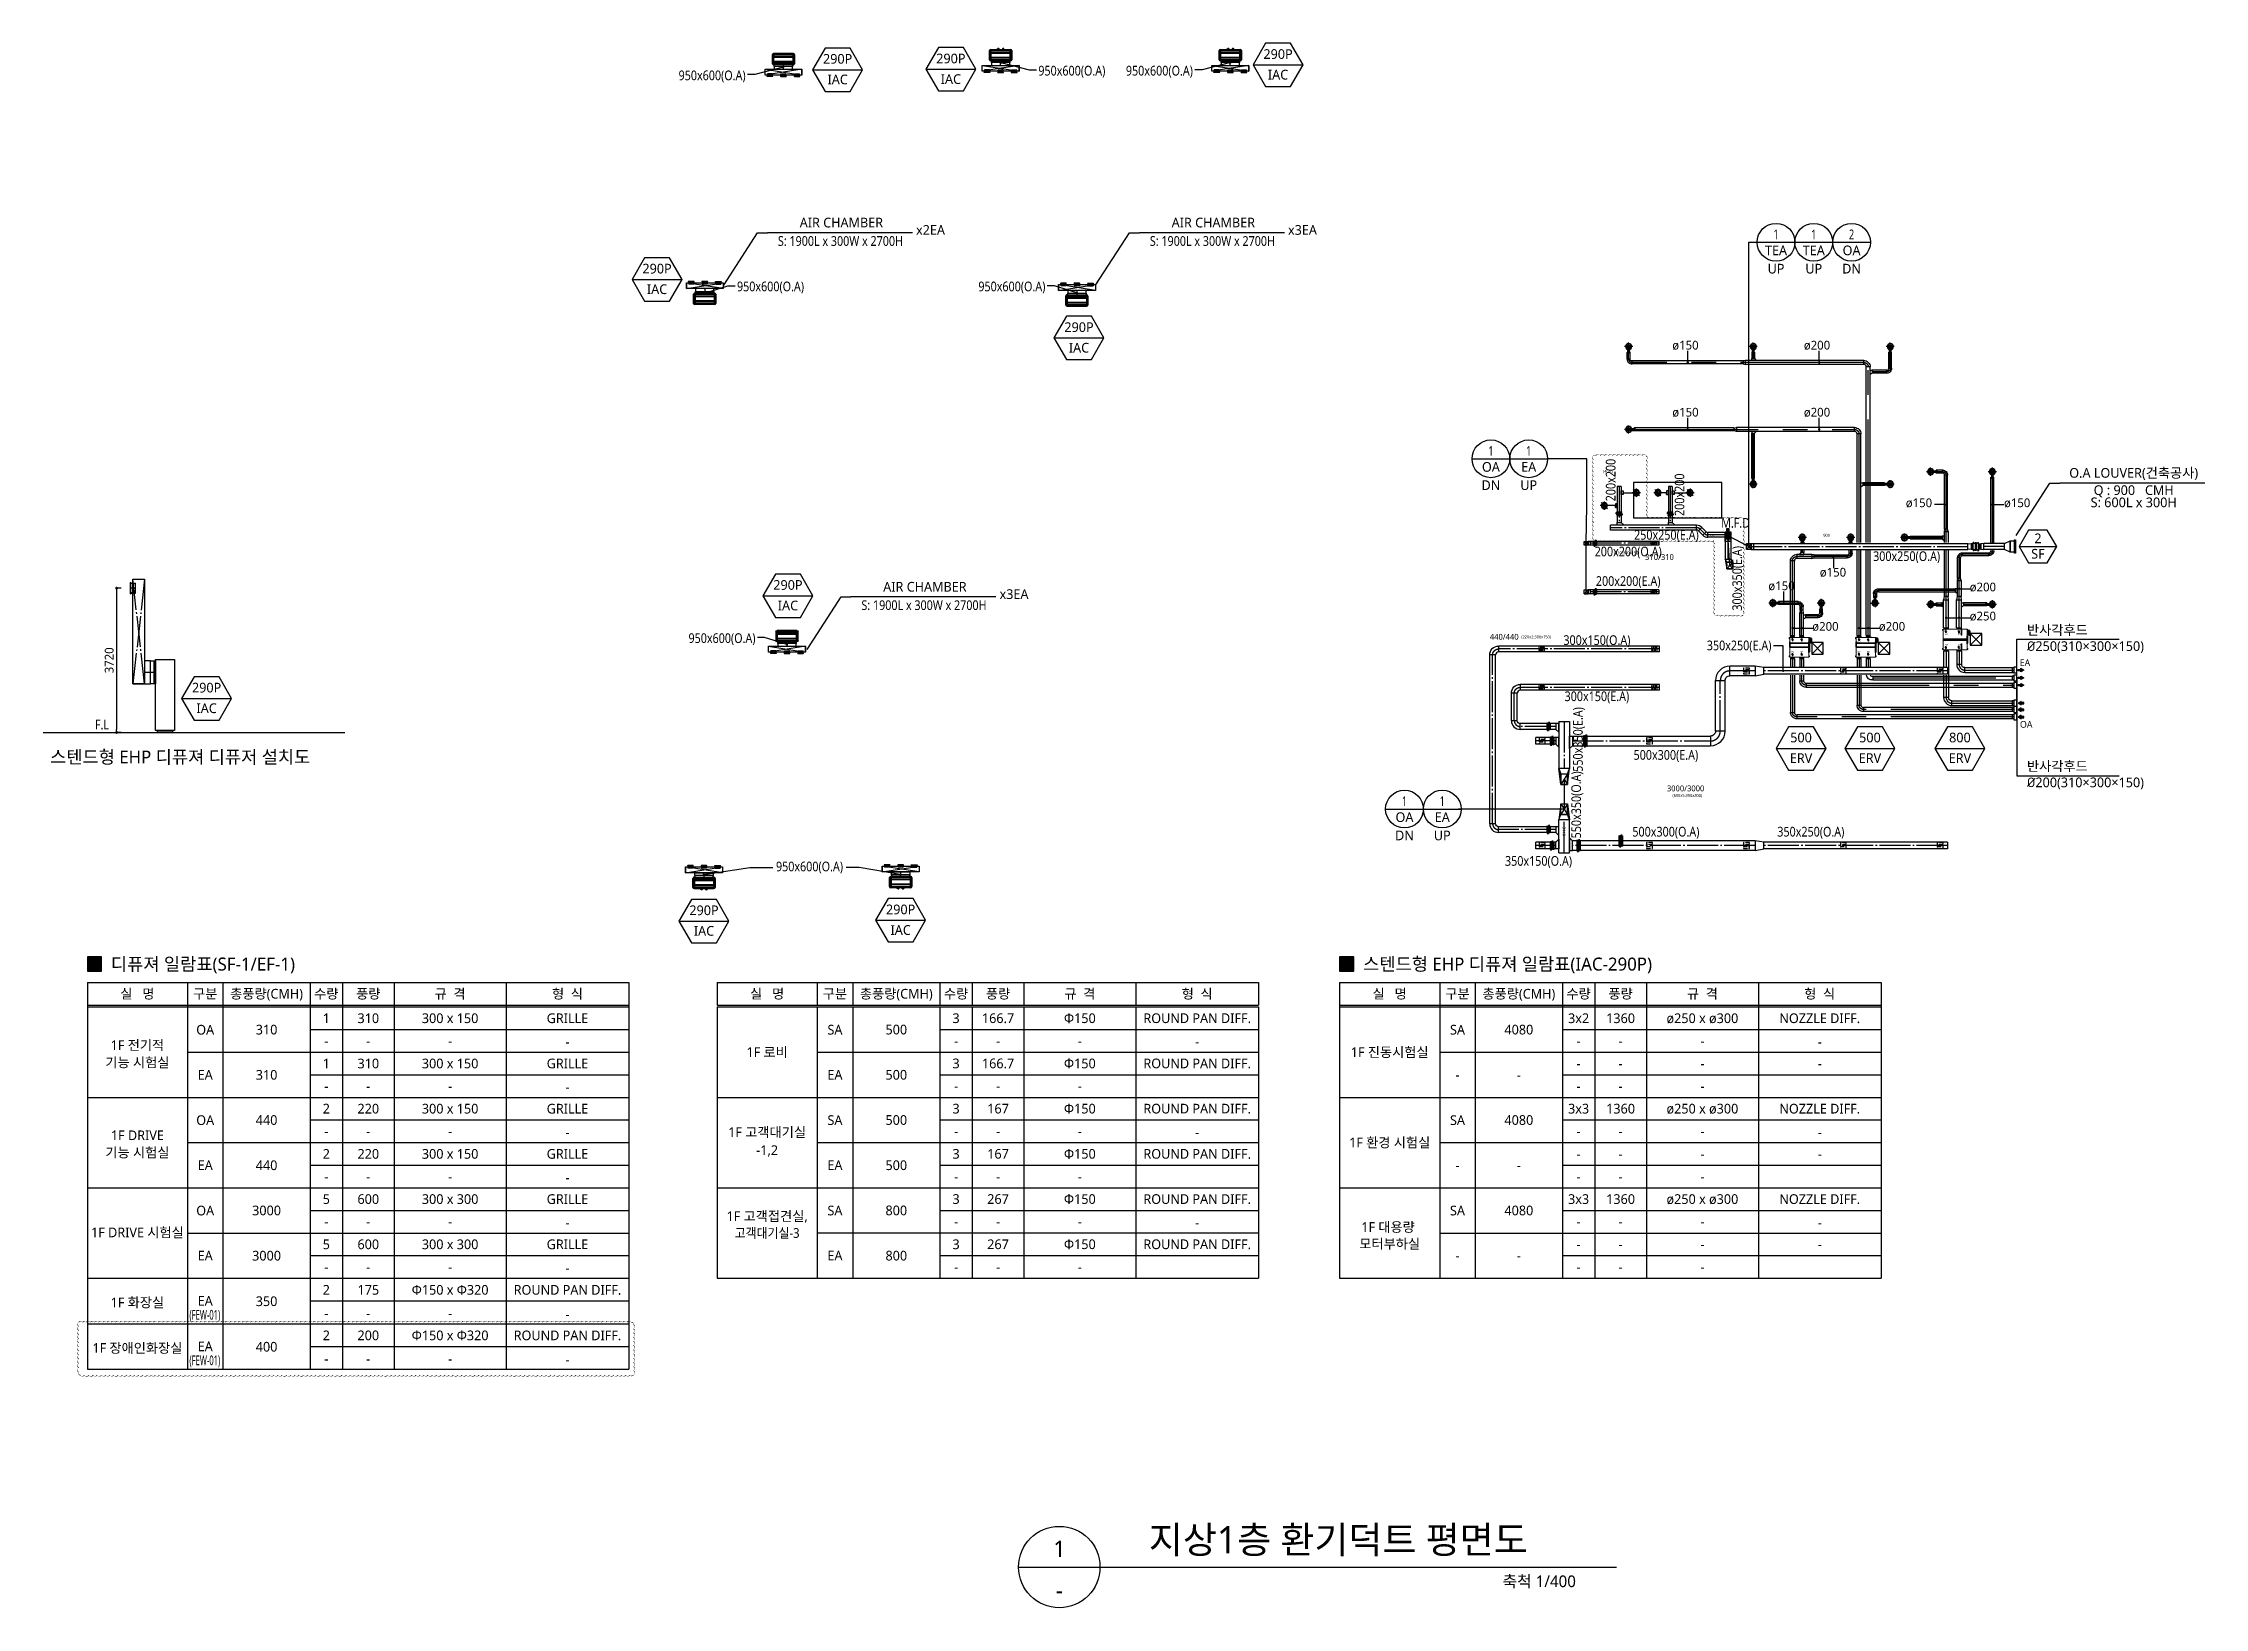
# Model space of a CAD drawing. Header units: millimetres. Extents: x 61566 to 667441, y 0 to 118800.
# Drawn here: x 179429 to 290983, y 5600 to 86314 of the extents above; entities that cross this region are included whole.
import ezdxf
from ezdxf.enums import TextEntityAlignment as Align

# ---------------------------------------------------------------- set-up
doc = ezdxf.new("R2010")
doc.units = ezdxf.units.MM
doc.header["$LTSCALE"] = 200
for name, pattern in [('CEN6', [12, 10, -0.75, 0.5, -0.75]), ('CENTER', [50.8, 31.75, -6.35, 6.35, -6.35]), ('H6', [6.5, 5, -1.5]), ('HID', [2.3, 1.5, -0.8])]:
    doc.linetypes.add(name, pattern=pattern)
doc.layers.get('DEFPOINTS').update_dxf_attribs({"color": 137})
doc.layers.add('1 E', color=6, linetype='Continuous', lineweight=0)
for name, color, linetype in [('1 EA', 3, 'Continuous'), ('1 EDF', 7, 'Continuous'), ('1 MFD', 11, 'Continuous'), ('1 OA', 4, 'Continuous'), ('1 SA', 4, 'Continuous'), ('1 SDF-PKNO', 2, 'Continuous'), ('1 VD', 1, 'Continuous'), ('AA-MKXS', 3, 'Continuous'), ('DI', 1, 'Continuous'), ('DUCT', 7, 'Continuous'), ('EQ', 11, 'Continuous'), ('F.D_frame', 4, 'Continuous'), ('LG-AIRCON', 240, 'Continuous'), ('LG-DIFF', 30, 'Continuous'), ('LG-RLRG', 3, 'Continuous'), ('LG-TEXT', 2, 'Continuous'), ('LG-장비번호', 7, 'Continuous'), ('LG-환기', 2, 'Continuous'), ('PIPE', 3, 'Continuous'), ('TE', 2, 'Continuous'), ('TEXT', 3, 'Continuous'), ('WALL-D', 3, 'Continuous'), ('드레인', 4, 'HID'), ('실명', 231, 'Continuous'), ('환기(RA)', 2, 'Continuous'), ('환기(SA)', 3, 'Continuous'), ('환기유니트', 6, 'Continuous')]:
    doc.layers.add(name, color=color, linetype=linetype)
doc.styles.add('ACISOGDT', font='amgdt.shx')
doc.styles.add('GHS_DIM', font='romans.shx', dxfattribs={"width": 0.7, "bigfont": 'ghs.shx'})
doc.styles.add('LG전자', font='malgun.ttf')
doc.styles.get("Standard").update_dxf_attribs({"font": 'malgun.ttf'})
doc.styles.add('SUNJIN', font='malgun.ttf')
doc.styles.add('돋움', font='')
doc.styles.add('맑은고딕', font='malgun.ttf')
doc.styles.add('스타일1', font='malgun.ttf')
doc.styles.get('돋움').set_extended_font_data('Dotum')
doc.dimstyles.new('DIM30', dxfattribs={"dimscale": 30, "dimtxt": 3, "dimasz": 1, "dimexe": 0, "dimexo": 0, "dimgap": 1, "dimtad": 1, "dimdec": 0, "dimzin": 0, "dimdsep": 46, "dimtxsty": 'Standard', "dimblk1": 'DOT', "dimblk2": 'DOT', "dimsah": 1, "dimcen": 0, "dimdle": 2, "dimclrd": 1, "dimclre": 1, "dimclrt": 2, "dimadec": 0, "dimazin": 0, "dimtfac": 1, "dimtdec": 0, "dimtix": 1, "dimtmove": 2, "dimatfit": 3, "dimldrblk": 'DOT', "dimfxl": 1, "dimtolj": 1, "dimtzin": 0, "dimarcsym": 0})
doc.dimstyles.new('LEADER50', dxfattribs={"dimscale": 0, "dimtxt": 100, "dimasz": 100, "dimexe": 50, "dimexo": 50, "dimgap": 40, "dimtad": 1, "dimdec": 0, "dimdsep": 46, "dimtxsty": 'GHS_DIM', "dimcen": 2.5, "dimclrd": 1, "dimclre": 1, "dimclrt": 2, "dimadec": 0, "dimazin": 0, "dimtfac": 1, "dimtdec": 0, "dimtofl": 0, "dimtmove": 0, "dimatfit": 3, "dimfxl": 30, "dimtvp": 1, "dimtolj": 1, "dimtzin": 0, "dimarcsym": 0})
doc.dimstyles.new('SAMOO-25', dxfattribs={"dimscale": 100, "dimtxt": 2.5, "dimasz": 1, "dimexe": 2, "dimexo": 2, "dimgap": 1, "dimtad": 1, "dimdec": 0, "dimdsep": 46, "dimlunit": 6, "dimtxsty": '돋움', "dimblk": 'dimdot', "dimcen": 1, "dimclrd": 1, "dimclre": 1, "dimclrt": 3, "dimadec": 0, "dimazin": 0, "dimtm": 1e-09, "dimtfac": 1, "dimtdec": 0, "dimtix": 1, "dimtmove": 2, "dimatfit": 3, "dimldrblk": 'NONE', "dimfxl": 8, "dimtolj": 1, "dimarcsym": 0})

msp = doc.modelspace()

# ---------------------------------------------------------------- texts
at = {"layer": '1 EA', "style": 'SUNJIN', "width": 0.85}
for s, p in [('200x200', (260322.5, 63778.2)), ('200x200', (263873.7, 63021)), ('300x350(E.A)', (266851, 58708.1)), ('550x350(E.A)', (258632.5, 50396.6))]:
    msp.add_text(s, height=500, rotation=90, dxfattribs=at).set_placement(p, align=Align.MIDDLE_CENTER)
for s, p in [('250x250(E.A)', (263198.6, 60950.3)), ('200x200(E.A)', (261226.7, 58567.7)), ('350x250(E.A)', (266953, 55247.2)), ('300x150(E.A)', (259612.3, 52624)), ('F.L', (182460.9, 51163.8)), ('500x300(E.A)', (263172.3, 49597.8))]:
    msp.add_text(s, height=500, dxfattribs=at).set_placement(p, align=Align.MIDDLE_CENTER)
at = {"layer": '1 MFD', "style": 'SUNJIN', "width": 0.85}
msp.add_text('M.F.D', height=500, dxfattribs=at).set_placement((266769.9, 61569.2), align=Align.MIDDLE_CENTER)
at = {"layer": '1 OA', "style": 'SUNJIN', "width": 0.85}
for s, p in [('200x200(O.A)', (261226.7, 60092.4)), ('300x250(O.A)', (275595.9, 59852.7)), ('300x150(O.A)', (259612.3, 55521.2)), ('500x300(O.A)', (263172.3, 45637.8)), ('350x250(O.A)', (270652.3, 45637.8)), ('350x150(O.A)', (256598.9, 44129.9))]:
    msp.add_text(s, height=500, dxfattribs=at).set_placement(p, align=Align.MIDDLE_CENTER)
msp.add_text('550x350(O.A)', height=500, rotation=90, dxfattribs=at).set_placement((258542.5, 47021.7), align=Align.MIDDLE_CENTER)
at = {"layer": '1 SA', "style": 'SUNJIN', "width": 0.85}
for p in [(213949.2, 84656.1), (232513.6, 84898.5), (237034, 84898.5), (216963, 73767.3), (229418.9, 73767.3), (214459.7, 55623.4), (218975.4, 43842.7)]:
    msp.add_text('950x600(O.A)', height=500, dxfattribs=at).set_placement(p, align=Align.MIDDLE_CENTER)
at = {"layer": 'AA-MKXS', "linetype": 'Continuous', "style": '스타일1'}
msp.add_text('1', height=840, dxfattribs=at).set_placement((231873.8, 8224), align=Align.CENTER)
msp.add_text('지상1층 환기덕트 평면도', height=1400, dxfattribs=at).set_placement((236487, 8409.3))
msp.add_text('축척 1/400', height=600, dxfattribs=at).set_placement((258529.7, 6964.9), align=Align.MIDDLE_RIGHT)
at = {"layer": 'AA-MKXS', "style": '스타일1'}
msp.add_text('-', height=840, dxfattribs=at).set_placement((231866.6, 6499.4), align=Align.MIDDLE)
at = {"layer": 'DEFPOINTS', "style": 'SUNJIN'}
for s, height, p in [('(400:)', 150, (259934.4, 64228)), ('750', 100, (265439, 60934.4)), ('1650', 100, (266214.4, 60958)), ('900', 150, (271294.4, 60928)), ('(310:300x150)', 150, (260494.4, 60028)), ('1650', 100, (266313.4, 59373.1)), ('(220x2:300x150)', 150, (255714.4, 55688)), ('(600x5:300x300)', 150, (263514.4, 47508))]:
    msp.add_text(s, height=height, dxfattribs=at).set_placement(p, align=Align.MIDDLE_LEFT)
at = {"layer": 'DEFPOINTS', "color": 2, "style": 'SUNJIN'}
for s, p in [('310/310', (262097.5, 59807.3)), ('440/440', (254085.8, 55692.3)), ('3000/3000', (263223.6, 47869.7))]:
    msp.add_text(s, height=300, dxfattribs=at).set_placement(p, align=Align.MIDDLE_LEFT)
at = {"layer": 'DEFPOINTS', "style": 'SUNJIN'}
msp.add_text('3440', height=150, rotation=270, dxfattribs=at).set_placement((257912.9, 45881.9), align=Align.MIDDLE_LEFT)
at = {"layer": 'LG-TEXT', "color": 2, "style": 'LG전자'}
for s, p in [('EA', (281430.9, 54354.5)), ('OA', (281445.5, 51174.4))]:
    msp.add_text(s, height=350, dxfattribs=at).set_placement(p, align=Align.MIDDLE_LEFT)
at = {"layer": 'LG-TEXT', "char_height": 500, "attachment_point": 1, "style": 'LG전자'}
for s, insert in [('반사각후드\\P{\\fISOCPEUR|b0|i0|c129|p34;%%C}250(310×300×150)', (281808.2, 56294.9)), ('반사각후드\\P{\\fISOCPEUR|b0|i0|c129|p34;%%C}200(310×300×150)', (281807.7, 49265.9))]:
    msp.add_mtext(s, dxfattribs=dict(at, insert=insert))
at = {"layer": 'LG-장비번호', "color": 2, "style": 'LG전자'}
for s, p in [('290P', (243155.4, 85755.1)), ('290P', (220426.9, 85508.7)), ('290P', (226270.4, 85527.1)), ('IAC', (243155.4, 84693.1)), ('IAC', (220426.9, 84446.7)), ('IAC', (226270.4, 84465.1)), ('290P', (211107.2, 74686.6)), ('IAC', (211107.2, 73624.6)), ('290P', (232882.1, 71667.3)), ('IAC', (232882.1, 70605.3)), ('290P', (217861.3, 58366.9)), ('IAC', (217861.3, 57304.9)), ('290P', (187860.4, 53069)), ('IAC', (187860.4, 52007)), ('500', (270147.3, 50495.3)), ('500', (273704.1, 50495.3)), ('800', (278346.8, 50495.3)), ('ERV', (270147.3, 49433.3)), ('ERV', (273704.1, 49433.3)), ('ERV', (278346.8, 49433.3)), ('290P', (213529.5, 41582.7)), ('290P', (223678.1, 41626.8)), ('IAC', (213529.5, 40520.7)), ('IAC', (223678.1, 40564.8))]:
    msp.add_text(s, height=500, dxfattribs=at).set_placement(p, align=Align.MIDDLE_CENTER)
at = {"layer": 'TE', "color": 2, "style": 'SUNJIN'}
for s, p in [('AIR CHAMBER', (220620.7, 77062.4)), ('AIR CHAMBER', (239816.7, 77062.4)), ('x2EA', (225220.1, 76682.3)), ('x3EA', (244416.1, 76682.3)), ('O.A LOUVER(건축공사)', (287315.4, 64148.1)), ('S: 600L x 300H', (287315.4, 62627.2)), ('Q : 900   CMH', (287315.4, 63258.1)), ('2', (282374, 60771.6)), ('SF', (282374, 59975.1)), ('AIR CHAMBER', (224931, 58274.2)), ('x3EA', (229530.4, 57894)), ('1', (194039, 36013.4)), ('310', (196205.6, 36013.4)), ('300 x 150', (200427.9, 36013.4)), ('GRILLE', (206483.4, 36012.6)), ('3', (226538.7, 36015.1)), ('166.7', (228705.4, 36015.1)), ('Φ150', (232927.6, 36015.1)), ('ROUND PAN DIFF.', (238983.1, 36014.3)), ('3x2', (258667.5, 36013.4)), ('1360', (260834.2, 36013.4)), ('ø250 x ø300', (265056.4, 36013.4)), ('NOZZLE DIFF.', (271111.9, 36012.6)), ('1F 전기적', (184289, 34623.4)), ('OA', (187789, 35420.8)), ('310', (190955.6, 35426.7)), ('-', (194039, 34845.1)), ('-', (196205.6, 34845.1)), ('-', (200427.9, 34845.1)), ('-', (206483.4, 34798.1)), ('SA', (220288.7, 35422.5)), ('500', (223455.4, 35428.4)), ('-', (226538.7, 34846.8)), ('-', (228705.4, 34846.8)), ('-', (232927.6, 34846.8)), ('-', (238983.1, 34799.8)), ('1F 진동시험실', (248917.5, 34263.4)), ('SA', (252417.5, 35420.8)), ('4080', (255584.2, 35426.7)), ('-', (258667.5, 34845.1)), ('-', (260834.2, 34845.1)), ('-', (265056.4, 34845.1)), ('-', (271111.9, 34798.1)), ('기능 시험실', (184289, 33733.4)), ('1F 로비', (216788.7, 34264.3)), ('-', (194039, 32511.7)), ('-', (196205.6, 32511.7)), ('-', (200427.9, 32511.7)), ('-', (206483.4, 32464.8)), ('2', (194039, 31348.4)), ('220', (196205.6, 31348.4)), ('300 x 150', (200427.9, 31348.4)), ('GRILLE', (206483.4, 31347.6)), ('3', (226538.7, 31350.1)), ('167', (228705.4, 31350.1)), ('Φ150', (232927.6, 31350.1)), ('ROUND PAN DIFF.', (238983.1, 31349.3)), ('3x3', (258667.5, 31348.4)), ('1360', (260834.2, 31348.4)), ('ø250 x ø300', (265056.4, 31348.4)), ('NOZZLE DIFF.', (271111.9, 31347.6)), ('1F DRIVE', (184289, 29973.4)), ('OA', (187789, 30755.8)), ('440', (190955.6, 30761.7)), ('-', (194039, 30180.1)), ('-', (196205.6, 30180.1)), ('-', (200427.9, 30180.1)), ('1F 고객대기실', (216788.7, 30135.7)), ('SA', (220288.7, 30757.5)), ('500', (223455.4, 30763.4)), ('-', (226538.7, 30181.8)), ('-', (228705.4, 30181.8)), ('-', (232927.6, 30181.8)), ('SA', (252417.5, 30755.8)), ('4080', (255584.2, 30761.7)), ('-', (258667.5, 30180.1)), ('-', (260834.2, 30180.1)), ('-', (265056.4, 30180.1)), ('기능 시험실', (184289, 29083.4)), ('-', (206483.4, 30133.1)), ('-1,2', (216788.7, 29208.7)), ('-', (238983.1, 30134.8)), ('1F 환경 시험실', (248917.5, 29598.4)), ('-', (271111.9, 30133.1)), ('5', (194039, 26683.4)), ('-', (194039, 27846.8)), ('600', (196205.6, 26683.4)), ('-', (196205.6, 27846.8)), ('300 x 300', (200427.9, 26683.4)), ('-', (200427.9, 27846.8)), ('GRILLE', (206483.4, 26682.6)), ('-', (206483.4, 27799.8)), ('3', (226538.7, 26685.1)), ('267', (228705.4, 26685.1)), ('Φ150', (232927.6, 26685.1)), ('ROUND PAN DIFF.', (238983.1, 26684.3)), ('3x3', (258667.5, 26683.4)), ('1360', (260834.2, 26683.4)), ('ø250 x ø300', (265056.4, 26683.4)), ('NOZZLE DIFF.', (271111.9, 26682.6)), ('OA', (187789, 26090.8)), ('3000', (190955.6, 26096.8)), ('1F 고객접견실,', (216788.7, 25800.4)), ('SA', (220288.7, 26092.5)), ('800', (223455.4, 26098.4)), ('SA', (252417.5, 26090.8)), ('4080', (255584.2, 26096.8)), ('1F DRIVE 시험실', (184289, 24963.4)), ('-', (194039, 25515.1)), ('-', (196205.6, 25515.1)), ('-', (200427.9, 25515.1)), ('-', (206483.4, 25468.1)), ('-', (226538.7, 25516.8)), ('-', (228705.4, 25516.8)), ('-', (232927.6, 25516.8)), ('-', (238983.1, 25469.8)), ('모터부하실', (248917.5, 24377.2)), ('1F 대용량 ', (248917.5, 25242.5)), ('-', (258667.5, 25515.1)), ('-', (260834.2, 25515.1)), ('-', (265056.4, 25515.1)), ('-', (271111.9, 25468.1)), ('-', (194039, 23181.8)), ('-', (196205.6, 23181.8)), ('-', (200427.9, 23181.8)), ('-', (206483.4, 23134.8)), ('1F 화장실', (184289, 21350.3)), ('1F 장애인화장실', (184289, 19001.9))]:
    msp.add_text(s, height=500, dxfattribs=at).set_placement(p, align=Align.MIDDLE_CENTER)
for s, width, p in [('S: 1900L x 300W x 2700H', 0.85, (220573.1, 76111.7)), ('S: 1900L x 300W x 2700H', 0.85, (239769.1, 76111.7)), ('S: 1900L x 300W x 2700H', 0.85, (224883.4, 57323.5)), ('고객대기실-3', 0.9, (216788.7, 24935.1))]:
    msp.add_text(s, height=500, dxfattribs=dict(at, width=width)).set_placement(p, align=Align.MIDDLE_CENTER)
at = {"layer": 'TE', "style": 'SUNJIN'}
for s, p in [('TEA', (268855.4, 75627.2)), ('TEA', (270805.4, 75627.2)), ('OA', (272755.4, 75627.2)), ('UP', (268855.4, 74684.6)), ('UP', (270805.4, 74684.6)), ('DN', (272755.4, 74684.6)), ('OA', (254141.9, 64456.9)), ('EA', (256091.9, 64456.9)), ('DN', (254141.9, 63514.3)), ('UP', (256091.9, 63514.3)), ('OA', (249681.5, 46387.7)), ('EA', (251631.5, 46387.7)), ('DN', (249681.5, 45445.1)), ('UP', (251631.5, 45445.1))]:
    msp.add_text(s, height=500, dxfattribs=at).set_placement(p, align=Align.MIDDLE_CENTER)
at = {"layer": 'TE', "style": 'SUNJIN', "width": 0.7}
for s, p in [('1', (268855.4, 76450.9)), ('1', (270805.4, 76450.9)), ('2', (272755.4, 76450.9)), ('1', (254141.9, 65280.5)), ('1', (256091.9, 65280.5)), ('1', (249681.5, 47211.3)), ('1', (251631.5, 47211.3))]:
    msp.add_text(s, height=500, dxfattribs=at).set_placement(p, align=Align.MIDDLE_CENTER)
at = {"layer": 'TE', "color": 3, "style": 'SUNJIN'}
for s, p in [('스텐드형 EHP 디퓨져 디퓨저 설치도', (179781.9, 49491.4)), ('디퓨져 일람표(SF-1/EF-1)', (182920.9, 38808.6)), ('스텐드형 EHP 디퓨져 일람표(IAC-290P)', (247549.4, 38808.6))]:
    msp.add_text(s, height=666.667, dxfattribs=at).set_placement(p, align=Align.MIDDLE_LEFT)
for s, p in [('실   명', (184289, 37277.3)), ('구분', (187789, 37277.3)), ('총풍량(CMH)', (190955.6, 37277.3)), ('수량', (194039, 37277.3)), ('풍량', (196205.6, 37277.3)), ('규  격', (200427.9, 37277.3)), ('형  식', (206483.4, 37277.3)), ('실   명', (216788.7, 37277.3)), ('구분', (220288.7, 37277.3)), ('총풍량(CMH)', (223455.4, 37277.3)), ('수량', (226538.7, 37277.3)), ('풍량', (228705.4, 37277.3)), ('규  격', (232927.6, 37277.3)), ('형  식', (238983.1, 37277.3)), ('실   명', (248917.5, 37277.3)), ('구분', (252417.5, 37277.3)), ('총풍량(CMH)', (255584.2, 37277.3)), ('수량', (258667.5, 37277.3)), ('풍량', (260834.2, 37277.3)), ('규  격', (265056.4, 37277.3)), ('형  식', (271111.9, 37277.3))]:
    msp.add_text(s, height=500, dxfattribs=at).set_placement(p, align=Align.MIDDLE_CENTER)
at = {"layer": 'TE', "color": 7, "style": 'SUNJIN'}
for s, p in [('1', (194039, 33680.1)), ('310', (196205.6, 33680.1)), ('300 x 150', (200427.9, 33680.1)), ('GRILLE', (206483.4, 33680.1)), ('3', (226538.7, 33681.8)), ('166.7', (228705.4, 33681.8)), ('Φ150', (232927.6, 33681.8)), ('ROUND PAN DIFF.', (238983.1, 33681.8)), ('-', (258667.5, 33680.1)), ('-', (260834.2, 33680.1)), ('-', (265056.4, 33680.1)), ('-', (271111.9, 33680.1)), ('EA', (187789, 33096.8)), ('310', (190955.6, 33093.4)), ('EA', (220288.7, 33098.4)), ('500', (223455.4, 33095.1)), ('-', (226538.7, 32513.4)), ('-', (228705.4, 32513.4)), ('-', (232927.6, 32513.4)), ('-', (252417.5, 33096.8)), ('-', (255584.2, 33093.4)), ('-', (258667.5, 32511.7)), ('-', (260834.2, 32511.7)), ('-', (265056.4, 32511.7)), ('2', (194039, 29015.1)), ('220', (196205.6, 29015.1)), ('300 x 150', (200427.9, 29015.1)), ('GRILLE', (206483.4, 29015.1)), ('3', (226538.7, 29016.8)), ('167', (228705.4, 29016.8)), ('Φ150', (232927.6, 29016.8)), ('ROUND PAN DIFF.', (238983.1, 29016.8)), ('EA', (187789, 28431.8)), ('440', (190955.6, 28428.4)), ('EA', (220288.7, 28433.4)), ('500', (223455.4, 28430.1)), ('-', (252417.5, 28431.8)), ('-', (255584.2, 28428.4)), ('-', (258667.5, 29015.1)), ('-', (260834.2, 29015.1)), ('-', (265056.4, 29015.1)), ('-', (271111.9, 29015.1)), ('-', (226538.7, 27848.4)), ('-', (228705.4, 27848.4)), ('-', (232927.6, 27848.4)), ('-', (258667.5, 27846.8)), ('-', (260834.2, 27846.8)), ('-', (265056.4, 27846.8)), ('5', (194039, 24350.1)), ('600', (196205.6, 24350.1)), ('300 x 300', (200427.9, 24350.1)), ('GRILLE', (206483.4, 24350.1)), ('3', (226538.7, 24351.8)), ('267', (228705.4, 24351.8)), ('Φ150', (232927.6, 24353.5)), ('ROUND PAN DIFF.', (238983.1, 24351.8)), ('EA', (187789, 23766.8)), ('3000', (190955.6, 23763.4)), ('EA', (220288.7, 23768.5)), ('800', (223455.4, 23765.1)), ('-', (252417.5, 23766.8)), ('-', (255584.2, 23763.4)), ('-', (258667.5, 24350.1)), ('-', (260834.2, 24350.1)), ('-', (265056.4, 24350.1)), ('-', (271111.9, 24350.1)), ('-', (226538.7, 23183.4)), ('-', (228705.4, 23183.4)), ('-', (232927.6, 23183.4)), ('-', (258667.5, 23181.8)), ('-', (260834.2, 23181.8)), ('-', (265056.4, 23181.8)), ('EA', (187789, 21433.4)), ('350', (190955.6, 21413.3)), ('2', (194039, 22000)), ('175', (196205.6, 22000)), ('Φ150 x Φ320', (200427.9, 22000)), ('ROUND PAN DIFF.', (206483.4, 22000)), ('-', (194039, 20791.4)), ('-', (196205.6, 20791.4)), ('-', (200427.9, 20791.4)), ('-', (206483.4, 20744.5)), ('EA', (187789, 19085)), ('400', (190955.6, 19064.9)), ('2', (194039, 19651.6)), ('200', (196205.6, 19651.6)), ('Φ150 x Φ320', (200427.9, 19651.6)), ('ROUND PAN DIFF.', (206483.4, 19651.6)), ('-', (194039, 18443)), ('-', (196205.6, 18443)), ('-', (200427.9, 18443)), ('-', (206483.4, 18396.1))]:
    msp.add_text(s, height=500, dxfattribs=at).set_placement(p, align=Align.MIDDLE_CENTER)
at = {"layer": 'TE', "color": 7, "style": 'SUNJIN', "width": 0.6}
for p in [(187771, 20713.4), (187771, 18365)]:
    msp.add_text('(FEW-01)', height=500, dxfattribs=at).set_placement(p, align=Align.MIDDLE_CENTER)
at = {"layer": 'TEXT', "color": 2, "style": 'LG전자'}
for s, p in [('ø150', (263501.8, 70512.5, 0)), ('ø200', (270290, 70512.5, 0)), ('ø150', (263501.8, 67053.8, 0)), ('ø200', (270290, 67053.8, 0)), ('ø150', (275551.4, 62380.7, 0)), ('ø150', (280621.2, 62380.7, 0)), ('ø150', (271113.6, 58798.6, 0)), ('ø150', (268460.5, 58099, 0)), ('ø200', (278850.7, 58036.7, 0)), ('ø250', (278850.7, 56536.7, 0)), ('ø200', (270725.5, 56004.8, 0)), ('ø200', (274161.2, 56004.8, 0))]:
    msp.add_text(s, height=450, dxfattribs=at).set_placement(p)

# ---------------------------------------------------------------- blocks, each defined once
blk = doc.blocks.new('1 DT-90-EL')
at = {"color": 0}
blk.add_lwpolyline([(-150, -100), (-50, -100, -0.414214), (0, -50), (0, 50, 0.414214)], format="xyb", close=True, dxfattribs=at)
blk.add_lwpolyline([(0, -50), (0, -50)])
at = {"color": 1, "linetype": 'CENTER', "ltscale": 2}
blk.add_arc((0, -100), 100, 90, 180, dxfattribs=at)
blk = doc.blocks.new('사류팬 2520CMH-392PA')
at = {"layer": 'EQ', "color": 1}
for p, q in [((-298, 215), (-342, 215)), ((-342, 147), (-342, 215)), ((-342, 146), (-342, 215)), ((-335, 149), (-335, 215)), ((-314, 196), (-326, 196)), ((-320, 190), (-320, 203)), ((-305, 161), (-305, 215)), ((-298, 164), (-298, 215)), ((-298, 164), (-298, 215)), ((-102, 215), (-58, 215)), ((-102, 164), (-102, 215)), ((-102, 164), (-102, 215)), ((-95, 161), (-95, 215)), ((-86, 196), (-74, 196)), ((-80, 190), (-80, 203)), ((-65, 149), (-65, 215)), ((-58, 147), (-58, 215)), ((-58, 146), (-58, 215)), ((-342, -146), (-342, -215)), ((-342, -147), (-342, -215)), ((-298, -215), (-342, -215)), ((-335, -149), (-335, -215)), ((-314, -196), (-326, -196)), ((-320, -190), (-320, -203)), ((-305, -161), (-305, -215)), ((-298, -164), (-298, -215)), ((-298, -164), (-298, -215)), ((-102, -164), (-102, -215)), ((-102, -164), (-102, -215)), ((-102, -215), (-58, -215)), ((-95, -161), (-95, -215)), ((-86, -196), (-74, -196)), ((-80, -190), (-80, -203)), ((-65, -149), (-65, -215)), ((-58, -146), (-58, -215)), ((-58, -147), (-58, -215))]:
    blk.add_line(p, q, dxfattribs=at)
at = {"layer": 'EQ'}
for points in [[(-400, 144), (-400, -144), (-361, -144), (-361, 144), (-400, 144)], [(-235, 189), (-235, -189), (-349, -144), (-349, 144), (-235, 189)], [(-235, 189), (-235, -189), (-206, -189), (-206, 189), (-235, 189)], [(-165, 189), (-165, -189), (-194, -189), (-194, 189), (-165, 189)], [(-165, 189), (-165, -189), (-51, -144), (-51, 144), (-165, 189)], [(0, 144), (0, -144), (-39, -144), (-39, 144), (0, 144)]]:
    blk.add_lwpolyline(points, dxfattribs=at)
for points in [[(-361, -154), (-361, 154), (-349, 154), (-349, -154)], [(-206, -199), (-206, 199), (-194, 199), (-194, -199)], [(-39, -154), (-39, 154), (-51, 154), (-51, -154)]]:
    blk.add_lwpolyline(points, close=True, dxfattribs=at)
at = {"layer": 'EQ', "color": 1}
for centre in [(-320, 196), (-80, 196), (-320, -196), (-80, -196)]:
    blk.add_circle(centre, 2.81, dxfattribs=at)
blk = doc.blocks.new('1ERDF')
at = {"layer": '1 EDF', "color": 1}
for p, q in [((-200, 0), (200, 0)), ((0, 200), (0, -200))]:
    blk.add_line(p, q, dxfattribs=at)
at = {"layer": '1 EDF'}
for p, q in [((-150, -150), (150, 150)), ((106, -106), (0, 0))]:
    blk.add_line(p, q, dxfattribs=at)
blk.add_circle((0, 0), 150, dxfattribs=at)
at = {"layer": '1 EDF', "color": 6}
blk.add_circle((0, 0), 100, dxfattribs=at)
blk = doc.blocks.new('장비번호')
at = {"layer": 'LG-장비번호', "color": 0}
blk.add_line((-516, 0), (516, 0), dxfattribs=at)
blk.add_lwpolyline([(516, 0), (258, 447), (-258, 447), (-516, 0), (-258, -447), (258, -447)], close=True, dxfattribs=at)
blk = doc.blocks.new('A$C40B63A93')
at = {"color": 1}
for p, q in [((420, 210), (0, 210)), ((210, 420), (210, 0))]:
    blk.add_line(p, q, dxfattribs=at)
at = {"color": 0}
for radius in [160, 145, 75]:
    blk.add_circle((210, 210), radius, dxfattribs=at)
blk = doc.blocks.new('파랑화살표')
at = {"layer": 'LG-환기', "ltscale": 0.5}
blk.add_hatch(color=5, dxfattribs=at).paths.add_polyline_path([(0, -16), (0, 16), (65, 16), (65, 41), (137, 0), (65, -41), (65, -16)])
at = {"layer": 'LG-환기', "color": 5, "ltscale": 0.5}
for p, q in [((65, 16), (0, 16)), ((65, 16), (0, 16)), ((0, 16), (0, -16)), ((65, 41), (137, 0)), ((65, 41), (137, 0)), ((65, 16), (65, 41)), ((65, 16), (65, 41)), ((65, -41), (137, 0)), ((65, -41), (137, 0)), ((65, -16), (0, -16)), ((65, -16), (0, -16)), ((65, -16), (65, -41)), ((65, -16), (65, -41))]:
    blk.add_line(p, q, dxfattribs=at)
blk = doc.blocks.new('빨간화살표')
at = {"layer": 'LG-환기', "ltscale": 0.5}
blk.add_hatch(color=1, dxfattribs=at).paths.add_polyline_path([(0, -16), (0, 16), (-65, 16), (-65, 41), (-137, 0), (-65, -41), (-65, -16)])
at = {"layer": 'LG-환기', "color": 1, "ltscale": 0.5}
for p, q in [((-65, 41), (-137, 0)), ((-65, 41), (-137, 0)), ((-65, -41), (-137, 0)), ((-65, -41), (-137, 0)), ((-65, 16), (-65, 41)), ((-65, 16), (-65, 41)), ((-65, 16), (0, 16)), ((-65, 16), (0, 16)), ((0, 16), (0, -16)), ((-65, -16), (-65, -41)), ((-65, -16), (-65, -41)), ((-65, -16), (0, -16)), ((-65, -16), (0, -16))]:
    blk.add_line(p, q, dxfattribs=at)
blk = doc.blocks.new('상업용 프리미엄 환기 250~500CMH')
at = {"layer": 'LG-환기', "color": 5}
for p, q in [((156, 1134), (756, 1734)), ((756, 1134), (156, 1734))]:
    blk.add_line(p, q, dxfattribs=at)
at = {"layer": 'LG-환기', "color": 0, "linetype": 'Continuous', "lineweight": 18}
for p, q in [((-93, 715), (-98, 713)), ((-98, 519), (-98, 713)), ((-98, 519), (-93, 517)), ((-93, 240), (-98, 238)), ((-98, 44), (-98, 238)), ((-98, 44), (-93, 42)), ((-93, 517), (-93, 715)), ((-93, 518), (-93, 714)), ((-53, 713), (-93, 713)), ((-93, 519), (-53, 519)), ((-93, 42), (-93, 240)), ((-93, 43), (-93, 239)), ((-53, 238), (-93, 238)), ((-93, 44), (-53, 44)), ((-43, 722), (-53, 713)), ((-53, 519), (-53, 713)), ((-53, 519), (-43, 510)), ((-43, 247), (-53, 238)), ((-53, 44), (-53, 238)), ((-53, 44), (-43, 35)), ((-2, 736), (-43, 722)), ((-43, 510), (-43, 722)), ((-43, 510), (-2, 496)), ((-2, 261), (-43, 247)), ((-43, 35), (-43, 247)), ((-43, 35), (-2, 21)), ((-6, 707), (-6, 707)), ((-6, 705), (-6, 705)), ((-6, 705), (-6, 705)), ((-6, 703), (-6, 703)), ((-6, 529), (-6, 529)), ((-6, 527), (-6, 527)), ((-6, 527), (-6, 527)), ((-6, 525), (-6, 525)), ((-6, 232), (-6, 232)), ((-6, 231), (-6, 231)), ((-6, 230), (-6, 230)), ((-6, 228), (-6, 228)), ((-6, 54), (-6, 54)), ((-6, 52), (-6, 52)), ((-6, 52), (-6, 52)), ((-6, 50), (-6, 50)), ((-2, 710), (-4, 710)), ((-4, 710), (-4, 710)), ((-4, 697), (-4, 710)), ((-4, 700), (-4, 710)), ((-4, 702), (-2, 702)), ((-4, 700), (-4, 700)), ((-4, 522), (-4, 535)), ((-4, 532), (-4, 532)), ((-4, 522), (-4, 532)), ((-4, 530), (-2, 530)), ((-4, 522), (-2, 522)), ((-4, 522), (-4, 522)), ((-2, 235), (-4, 235)), ((-4, 235), (-4, 235)), ((-4, 222), (-4, 235)), ((-4, 225), (-4, 235)), ((-4, 227), (-2, 227)), ((-4, 225), (-4, 225)), ((-4, 47), (-4, 60)), ((-4, 47), (-4, 57)), ((-4, 57), (-4, 57)), ((-4, 56), (-2, 56)), ((-4, 47), (-2, 47)), ((-4, 47), (-4, 47)), ((-2, 747), (-2, 736)), ((0, 747), (-2, 747)), ((-2, 729), (-2, 747)), ((-2, 729), (-2, 736)), ((-2, 707), (-2, 726)), ((-2, 726), (-2, 485)), ((-2, 697), (-2, 535)), ((-2, 522), (-2, 496)), ((-2, 496), (-2, 485)), ((-2, 485), (0, 485)), ((-2, 272), (-2, 261)), ((0, 272), (-2, 272)), ((-2, 272), (-2, 213)), ((-2, 232), (-2, 261)), ((-2, 222), (-2, 213)), ((-2, 207), (-2, 60)), ((-2, 207), (-2, 10)), ((-2, 47), (-2, 21)), ((-2, 21), (-2, 10)), ((-2, 10), (0, 10)), ((0, 762), (0, 986)), ((0, 986), (1, 986)), ((0, 771), (0, 780)), ((0, 0), (0, 762)), ((0, 205), (0, 214)), ((1, 0), (0, 0)), ((1, 986), (1, 987)), ((1, 987), (264, 987)), ((264, 986), (1, 986)), ((1, 986), (1, 0)), ((1, -1), (1, 0)), ((16, 1020), (8, 1012)), ((8, 990), (8, 1010)), ((16, 1020), (17, 1020)), ((33, 1020), (16, 1020)), ((17, 1022), (33, 1022)), ((17, 1020), (17, 1022)), ((33, 1020), (17, 1020)), ((20, 1022), (20, 1020)), ((28, 1008), (32, 1008)), ((32, 998), (28, 998)), ((30, 1020), (30, 1022)), ((33, 1008), (33, 1022)), ((33, 995), (33, 997)), ((43, 1022), (43, 1008)), ((43, 1022), (58, 1022)), ((59, 1020), (43, 1020)), ((58, 1020), (43, 1020)), ((43, 1008), (48, 1008)), ((48, 998), (43, 998)), ((43, 997), (43, 995)), ((46, 1022), (46, 1020)), ((55, 1020), (55, 1022)), ((58, 1022), (58, 1020)), ((58, 1020), (67, 1012)), ((68, 1010), (68, 990)), ((250, 1005), (250, 989)), ((250, 1005), (251, 1005)), ((250, 989), (251, 989)), ((251, 1005), (251, 989)), ((251, 993), (252, 993)), ((252, 1004), (252, 988)), ((252, 987), (260, 987)), ((255, 1005), (265, 999)), ((256, 1006), (265, 1001)), ((266, 1001), (266, 1001)), ((762, 987), (748, 987)), ((749, 1004), (749, 988)), ((749, 988), (758, 988)), ((751, 1004), (751, 989)), ((757, 1049), (757, 1046)), ((757, 1049), (762, 1049)), ((762, 1049), (757, 1049)), ((757, 1049), (757, 1046)), ((761, 1046), (757, 1046)), ((761, 1049), (761, 1046)), ((763, 1051), (762, 1051)), ((762, 1046), (762, 1051)), ((762, 1046), (762, 1046)), ((762, 1008), (763, 1008)), ((762, 1008), (762, 987)), ((763, 1047), (763, 1076)), ((763, 1047), (763, 1043)), ((762, 1043), (762, 1047)), ((762, 1047), (765, 1047)), ((763, 1046), (764, 1046)), ((763, 1046), (764, 1046)), ((763, 1046), (764, 1046)), ((763, 1046), (764, 1046)), ((763, 1046), (763, 1046)), ((763, 1046), (763, 1046)), ((763, 1044), (763, 1045)), ((763, 1045), (763, 1045)), ((763, 1045), (764, 1045)), ((763, 1045), (764, 1045)), ((763, 1045), (764, 1045)), ((763, 1044), (763, 1044)), ((763, 1044), (764, 1044)), ((763, 1044), (764, 1044)), ((763, 1044), (764, 1044)), ((763, 1043), (763, 1044)), ((763, 1044), (764, 1044)), ((763, 1043), (764, 1043)), ((763, 1043), (764, 1043)), ((764, 1042), (762, 1043)), ((764, 1042), (762, 1043)), ((763, 997), (763, 1043)), ((763, 996), (763, 997)), ((763, 997), (763, 997)), ((763, 996), (943, 996)), ((763, 995), (763, 987)), ((763, 987), (769, 987)), ((764, 1073), (764, 1047)), ((764, 1046), (764, 1046)), ((764, 1046), (764, 1046)), ((764, 1045), (764, 1045)), ((764, 1044), (764, 1045)), ((764, 1043), (764, 1044)), ((764, 1044), (764, 1044)), ((765, 1043), (764, 1042)), ((764, 1043), (765, 1043)), ((765, 1043), (764, 1042)), ((764, 1043), (764, 1043)), ((764, 1042), (764, 1042)), ((764, 1042), (764, 1042)), ((764, 1042), (764, 1042)), ((764, 1042), (764, 1042)), ((764, 995), (764, 1042)), ((943, 995), (764, 995)), ((764, 987), (764, 987)), ((765, 1047), (765, 1043)), ((765, 1043), (765, 1047)), ((768, 995), (768, 992)), ((776, 995), (768, 995)), ((777, 992), (768, 992)), ((809, 988), (768, 988)), ((769, 987), (769, 987)), ((771, 995), (771, 995)), ((775, 987), (1012, 987)), ((1012, 986), (775, 986)), ((778, 990), (776, 995)), ((778, 995), (777, 995)), ((777, 995), (778, 992)), ((777, 995), (778, 990)), ((778, 992), (778, 995)), ((778, 990), (778, 990)), ((779, 989), (779, 990)), ((779, 989), (779, 990)), ((779, 990), (779, 990)), ((779, 989), (779, 989)), ((781, 995), (780, 995)), ((780, 995), (780, 992)), ((780, 992), (781, 995)), ((780, 990), (781, 995)), ((782, 995), (780, 990)), ((780, 990), (780, 990)), ((789, 992), (781, 992)), ((810, 995), (782, 995)), ((789, 992), (789, 995)), ((789, 995), (790, 994)), ((804, 992), (789, 992)), ((790, 994), (790, 992)), ((803, 994), (790, 994)), ((803, 994), (804, 995)), ((803, 992), (803, 994)), ((804, 995), (804, 992)), ((810, 992), (804, 992)), ((807, 995), (807, 995)), ((809, 988), (809, 987)), ((809, 988), (843, 988)), ((810, 992), (810, 995)), ((810, 989), (843, 989)), ((811, 995), (811, 994)), ((811, 995), (826, 995)), ((811, 994), (812, 991)), ((811, 994), (827, 994)), ((812, 995), (812, 995)), ((812, 991), (840, 991)), ((817, 991), (817, 990)), ((817, 990), (817, 990)), ((817, 990), (817, 989)), ((817, 990), (817, 990)), ((817, 989), (817, 989)), ((817, 989), (817, 989)), ((821, 990), (821, 991)), ((821, 990), (821, 990)), ((821, 989), (821, 990)), ((821, 990), (821, 990)), ((821, 989), (821, 989)), ((826, 995), (826, 994)), ((826, 994), (831, 994)), ((827, 994), (827, 993)), ((827, 994), (827, 994)), ((827, 993), (827, 992)), ((827, 992), (827, 991)), ((827, 991), (827, 991)), ((827, 991), (831, 991)), ((828, 991), (828, 990)), ((828, 990), (828, 990)), ((828, 990), (828, 989)), ((828, 990), (828, 990)), ((828, 989), (828, 989)), ((828, 989), (828, 989)), ((830, 994), (830, 994)), ((830, 994), (842, 994)), ((830, 992), (830, 993)), ((831, 994), (831, 995)), ((831, 995), (842, 995)), ((831, 993), (831, 993)), ((831, 991), (831, 992)), ((831, 990), (831, 991)), ((831, 990), (831, 990)), ((831, 989), (831, 989)), ((832, 990), (832, 990)), ((832, 989), (832, 990)), ((840, 995), (840, 995)), ((840, 991), (842, 994)), ((842, 994), (842, 995)), ((843, 995), (843, 995)), ((843, 995), (843, 995)), ((843, 987), (843, 988)), ((848, 995), (848, 995)), ((848, 995), (848, 994)), ((848, 995), (849, 995)), ((849, 995), (848, 995)), ((849, 989), (848, 994)), ((848, 994), (849, 994)), ((848, 994), (850, 989)), ((849, 995), (849, 994)), ((849, 994), (849, 993)), ((849, 994), (849, 994)), ((849, 994), (849, 991)), ((849, 992), (849, 992)), ((849, 989), (850, 989)), ((849, 991), (849, 995)), ((850, 988), (851, 988)), ((851, 988), (850, 988)), ((850, 988), (850, 988)), ((851, 994), (852, 994)), ((851, 989), (853, 994)), ((852, 989), (851, 989)), ((851, 988), (851, 988)), ((852, 995), (853, 995)), ((852, 995), (852, 994)), ((853, 995), (852, 995)), ((851, 995), (851, 991)), ((853, 994), (852, 989)), ((852, 994), (853, 994)), ((851, 991), (852, 994)), ((852, 989), (853, 989)), ((853, 995), (853, 994)), ((853, 994), (854, 994)), ((853, 993), (853, 993)), ((853, 993), (853, 993)), ((853, 993), (853, 992)), ((853, 992), (853, 992)), ((853, 990), (853, 991)), ((853, 991), (853, 991)), ((853, 989), (853, 990)), ((854, 994), (854, 995)), ((858, 995), (858, 995)), ((858, 995), (858, 995)), ((883, 995), (883, 994)), ((883, 994), (888, 994)), ((884, 994), (884, 993)), ((884, 994), (884, 994)), ((884, 993), (884, 992)), ((884, 992), (884, 991)), ((884, 991), (884, 991)), ((884, 991), (888, 991)), ((887, 994), (887, 994)), ((887, 992), (887, 993)), ((888, 994), (888, 995)), ((888, 993), (888, 993)), ((888, 991), (888, 992)), ((907, 995), (907, 994)), ((907, 994), (911, 994)), ((908, 994), (908, 993)), ((908, 993), (908, 992)), ((908, 992), (908, 991)), ((908, 992), (908, 992)), ((908, 991), (908, 990)), ((908, 990), (908, 989)), ((908, 989), (912, 989)), ((908, 989), (908, 989)), ((911, 992), (911, 995)), ((911, 995), (926, 995)), ((911, 995), (912, 994)), ((911, 992), (911, 992)), ((926, 992), (911, 992)), ((911, 990), (911, 991)), ((925, 994), (912, 994)), ((912, 994), (912, 992)), ((912, 991), (912, 991)), ((912, 989), (912, 990)), ((925, 994), (926, 995)), ((925, 992), (925, 994)), ((926, 995), (926, 992)), ((942, 1069), (942, 1065)), ((942, 1069), (945, 1069)), ((942, 1065), (942, 1069)), ((942, 1065), (943, 1065)), ((943, 1064), (942, 1065)), ((943, 1064), (942, 1065)), ((943, 1065), (943, 1073)), ((943, 1068), (944, 1068)), ((943, 1068), (944, 1068)), ((943, 1068), (944, 1068)), ((943, 1068), (943, 1068)), ((943, 1068), (944, 1068)), ((943, 1068), (943, 1068)), ((943, 1067), (944, 1067)), ((943, 1067), (944, 1067)), ((943, 1067), (943, 1067)), ((943, 1067), (944, 1067)), ((943, 1066), (943, 1067)), ((943, 1066), (943, 1066)), ((943, 1066), (944, 1066)), ((943, 1066), (944, 1066)), ((943, 1065), (943, 1066)), ((943, 1066), (944, 1066)), ((943, 1066), (944, 1066)), ((943, 1065), (943, 1065)), ((943, 1065), (944, 1065)), ((943, 1065), (944, 1065)), ((944, 1064), (943, 1064)), ((943, 1064), (943, 1064)), ((943, 1064), (944, 1064)), ((943, 995), (943, 1064)), ((944, 997), (943, 997)), ((943, 997), (943, 996)), ((943, 987), (943, 995)), ((944, 1074), (944, 1069)), ((944, 1071), (950, 1071)), ((951, 1071), (944, 1071)), ((944, 1065), (944, 1069)), ((944, 1068), (944, 1068)), ((944, 1068), (944, 1068)), ((944, 1067), (944, 1067)), ((944, 1066), (944, 1067)), ((944, 1066), (944, 1066)), ((944, 1065), (944, 1066)), ((945, 1065), (944, 1064)), ((945, 1065), (944, 1064)), ((944, 1064), (944, 1064)), ((944, 1064), (944, 997)), ((949, 1059), (944, 1059)), ((944, 1059), (949, 1059)), ((949, 1055), (944, 1055)), ((944, 1055), (949, 1055)), ((945, 1052), (944, 1052)), ((944, 1051), (944, 1051)), ((944, 1046), (944, 1051)), ((944, 1050), (944, 1050)), ((945, 1046), (944, 1046)), ((944, 1046), (944, 1046)), ((945, 1037), (944, 1037)), ((944, 1036), (944, 1029)), ((944, 1029), (944, 1036)), ((944, 1036), (944, 1036)), ((944, 1034), (944, 1034)), ((944, 1033), (944, 1033)), ((944, 1033), (944, 1033)), ((945, 1033), (944, 1033)), ((944, 1033), (944, 1033)), ((945, 1033), (944, 1033)), ((944, 1031), (944, 1031)), ((944, 1029), (944, 1029)), ((944, 1028), (946, 1028)), ((944, 987), (944, 1008)), ((944, 1008), (944, 1008)), ((963, 987), (944, 987)), ((945, 1079), (945, 1079)), ((945, 1071), (945, 1071)), ((945, 1069), (945, 1065)), ((945, 1060), (945, 1066)), ((945, 1065), (945, 1065)), ((945, 1065), (945, 1059)), ((945, 1060), (946, 1059)), ((945, 1059), (945, 1060)), ((945, 1049), (945, 1055)), ((945, 1049), (945, 1055)), ((945, 1054), (945, 1054)), ((945, 1052), (945, 1052)), ((945, 1052), (946, 1052)), ((945, 1050), (945, 1050)), ((945, 1047), (945, 1048)), ((945, 1042), (945, 1046)), ((945, 1028), (945, 1037)), ((946, 1079), (946, 1079)), ((947, 1079), (946, 1079)), ((946, 1075), (946, 1079)), ((946, 1075), (946, 1075)), ((946, 1075), (947, 1075)), ((946, 1071), (946, 1071)), ((946, 1061), (946, 1067)), ((946, 1061), (947, 1060)), ((946, 1061), (949, 1061)), ((946, 1059), (946, 1059)), ((946, 1047), (946, 1055)), ((946, 1050), (946, 1055)), ((946, 1047), (946, 1050)), ((946, 1047), (946, 1048)), ((953, 1043), (946, 1046)), ((946, 1046), (946, 1046)), ((946, 1046), (955, 1043)), ((946, 1045), (955, 1042)), ((946, 1042), (946, 1045)), ((946, 1028), (946, 1037)), ((948, 1037), (946, 1037)), ((946, 1028), (948, 1028)), ((946, 1028), (946, 1028)), ((946, 990), (946, 1010)), ((947, 1082), (947, 1073)), ((947, 1081), (947, 1073)), ((947, 1071), (947, 1068)), ((951, 1068), (947, 1068)), ((947, 1060), (949, 1060)), ((955, 1020), (947, 1012)), ((948, 1028), (948, 1037)), ((949, 1061), (949, 1060)), ((949, 1059), (949, 1055)), ((949, 1059), (949, 1055)), ((949, 988), (958, 988)), ((950, 1068), (950, 1071)), ((951, 1068), (951, 1071)), ((953, 1043), (953, 1043)), ((955, 1042), (953, 1043)), ((955, 1042), (955, 1042)), ((955, 1022), (971, 1022)), ((955, 1020), (955, 1022)), ((955, 1020), (955, 1020)), ((971, 1020), (955, 1020)), ((971, 1020), (955, 1020)), ((958, 1022), (958, 1020)), ((960, 987), (960, 987)), ((963, 987), (963, 987)), ((966, 1008), (970, 1008)), ((970, 998), (966, 998)), ((968, 1020), (968, 1022)), ((971, 1008), (971, 1022)), ((971, 995), (971, 997)), ((981, 1022), (981, 1008)), ((981, 1022), (997, 1022)), ((997, 1020), (981, 1020)), ((997, 1020), (981, 1020)), ((981, 997), (981, 995)), ((982, 1008), (986, 1008)), ((986, 998), (982, 998)), ((984, 1022), (984, 1020)), ((994, 1020), (994, 1022)), ((997, 1022), (997, 1020)), ((1005, 1012), (997, 1020)), ((997, 1020), (997, 1020)), ((1006, 1010), (1006, 990)), ((1012, 986), (1012, 987)), ((1012, 0), (1012, 986)), ((1014, 986), (1012, 986)), ((1014, 0), (1012, 0)), ((1012, 0), (1012, -1)), ((1014, 986), (1014, 0)), ((1014, 780), (1014, 771)), ((1015, 747), (1014, 747)), ((1014, 485), (1015, 485)), ((1015, 272), (1014, 272)), ((1014, 214), (1014, 205)), ((1014, 10), (1015, 10)), ((1016, 736), (1015, 747)), ((1015, 747), (1015, 729)), ((1015, 485), (1015, 726)), ((1018, 710), (1015, 710)), ((1018, 702), (1015, 702)), ((1018, 530), (1015, 530)), ((1015, 522), (1018, 522)), ((1015, 485), (1016, 496)), ((1016, 261), (1015, 272)), ((1015, 213), (1015, 272)), ((1018, 235), (1015, 235)), ((1018, 227), (1015, 227)), ((1015, 10), (1015, 207)), ((1018, 56), (1015, 56)), ((1015, 47), (1018, 47)), ((1015, 10), (1016, 21)), ((1056, 722), (1016, 736)), ((1016, 736), (1016, 730)), ((1016, 726), (1016, 710)), ((1016, 535), (1016, 697)), ((1016, 496), (1016, 525)), ((1016, 496), (1056, 510)), ((1056, 247), (1016, 261)), ((1016, 261), (1016, 235)), ((1016, 213), (1016, 222)), ((1016, 60), (1016, 207)), ((1016, 21), (1016, 50)), ((1016, 21), (1056, 35)), ((1018, 710), (1018, 710)), ((1018, 710), (1018, 700)), ((1018, 710), (1018, 697)), ((1018, 700), (1018, 700)), ((1018, 535), (1018, 522)), ((1018, 532), (1018, 522)), ((1018, 532), (1018, 532)), ((1018, 522), (1018, 522)), ((1018, 235), (1018, 235)), ((1018, 235), (1018, 225)), ((1018, 235), (1018, 222)), ((1018, 225), (1018, 225)), ((1018, 60), (1018, 47)), ((1018, 57), (1018, 57)), ((1018, 57), (1018, 47)), ((1018, 47), (1018, 47)), ((1020, 707), (1020, 707)), ((1020, 705), (1020, 705)), ((1020, 705), (1020, 705)), ((1020, 703), (1020, 703)), ((1020, 529), (1020, 529)), ((1020, 527), (1020, 527)), ((1020, 527), (1020, 527)), ((1020, 525), (1020, 525)), ((1020, 232), (1020, 232)), ((1020, 231), (1020, 231)), ((1020, 230), (1020, 230)), ((1020, 228), (1020, 228)), ((1020, 54), (1020, 54)), ((1020, 52), (1020, 52)), ((1020, 52), (1020, 52)), ((1020, 50), (1020, 50)), ((1066, 713), (1056, 722)), ((1056, 722), (1056, 510)), ((1056, 510), (1066, 519)), ((1066, 238), (1056, 247)), ((1056, 247), (1056, 35)), ((1056, 35), (1066, 44)), ((1106, 713), (1066, 713)), ((1066, 713), (1066, 519)), ((1066, 519), (1106, 519)), ((1106, 238), (1066, 238)), ((1066, 238), (1066, 44)), ((1066, 44), (1106, 44)), ((1106, 714), (1106, 518)), ((1106, 239), (1106, 43)), ((1111, 713), (1107, 715)), ((1107, 715), (1107, 517)), ((1107, 517), (1111, 519)), ((1111, 238), (1107, 240)), ((1107, 240), (1107, 42)), ((1107, 42), (1111, 44)), ((1111, 713), (1111, 519)), ((1111, 238), (1111, 44)), ((1, 0), (506, 0)), ((506, -1), (1, -1)), ((8, -24), (8, -4)), ((8, -26), (16, -34)), ((17, -35), (16, -34)), ((16, -34), (33, -34)), ((17, -35), (33, -35)), ((17, -36), (17, -35)), ((33, -36), (17, -36)), ((20, -35), (20, -36)), ((28, -12), (32, -12)), ((32, -22), (28, -22)), ((30, -36), (30, -35)), ((33, -12), (33, -9)), ((33, -23), (33, -36)), ((43, -9), (43, -12)), ((43, -12), (48, -12)), ((48, -22), (43, -22)), ((43, -36), (43, -23)), ((43, -34), (59, -34)), ((43, -35), (58, -35)), ((58, -36), (43, -36)), ((46, -35), (46, -36)), ((55, -36), (55, -35)), ((59, -34), (58, -35)), ((58, -35), (58, -36)), ((59, -34), (67, -26)), ((68, -4), (68, -24)), ((260, -2), (252, -2)), ((724, -2), (715, -2)), ((775, 0), (1012, 0)), ((1012, -1), (775, -1)), ((946, -24), (946, -4)), ((947, -26), (955, -35)), ((955, -34), (971, -34)), ((955, -36), (955, -35)), ((955, -35), (971, -35)), ((971, -36), (955, -36)), ((958, -35), (958, -36)), ((966, -12), (970, -12)), ((970, -22), (966, -22)), ((968, -36), (968, -35)), ((971, -12), (971, -9)), ((971, -23), (971, -36)), ((981, -9), (981, -12)), ((981, -36), (981, -23)), ((981, -34), (997, -34)), ((981, -35), (997, -35)), ((997, -36), (981, -36)), ((982, -12), (986, -12)), ((986, -22), (982, -22)), ((984, -35), (984, -36)), ((994, -36), (994, -35)), ((1005, -26), (997, -35)), ((997, -35), (997, -36)), ((1006, -4), (1006, -24))]:
    blk.add_line(p, q, dxfattribs=at)
at = {"layer": 'LG-환기', "color": 0, "linetype": 'Continuous', "lineweight": 35}
for p, q in [((1, 986), (1, 986)), ((1, 986), (1, 986)), ((1, -1), (1, 0)), ((232, 988), (232, 987)), ((232, 988), (252, 988)), ((260, 988), (264, 988)), ((748, 992), (264, 992)), ((264, 992), (264, 984)), ((506, 984), (264, 984)), ((265, 1015), (266, 1015)), ((265, 993), (265, 1015)), ((266, 993), (266, 1015)), ((266, 1015), (266, 1010)), ((266, 1010), (266, 992)), ((268, 1010), (266, 1010)), ((266, 993), (747, 993)), ((266, 993), (266, 992)), ((266, 993), (266, 993)), ((267, 1015), (267, 1010)), ((745, 1016), (268, 1016)), ((268, 1016), (268, 1010)), ((268, 1015), (745, 1015)), ((506, -1), (506, 987)), ((506, 987), (776, 987)), ((722, 987), (722, -1)), ((745, 1016), (745, 1010)), ((745, 1010), (747, 1010)), ((746, 1015), (746, 1010)), ((747, 993), (747, 1015)), ((748, 1015), (747, 1015)), ((747, 1015), (747, 1010)), ((747, 1010), (747, 992)), ((747, 993), (747, 992)), ((747, 993), (747, 993)), ((748, 993), (748, 1015)), ((748, 992), (748, 987)), ((1012, 986), (1013, 986)), ((1013, 986), (1013, 986)), ((1013, 0), (1013, -1)), ((1, -1), (1, -1)), ((776, -1), (506, -1)), ((1013, -1), (1012, -1))]:
    blk.add_line(p, q, dxfattribs=at)
at = {"layer": 'LG-환기', "color": 0, "linetype": 'Continuous', "lineweight": 13}
for p, q in [((237, 989), (237, 988)), ((237, 989), (244, 989)), ((240, 990), (238, 990)), ((238, 990), (238, 990)), ((240, 990), (240, 990)), ((241, 990), (241, 990)), ((243, 990), (241, 990)), ((243, 990), (243, 990)), ((244, 988), (244, 989)), ((758, 989), (758, 987)), ((762, 989), (758, 989)), ((759, 990), (759, 990)), ((761, 990), (759, 990)), ((761, 990), (761, 990)), ((762, 990), (762, 990)), ((763, 990), (763, 990)), ((765, 989), (763, 989)), ((765, 987), (765, 989))]:
    blk.add_line(p, q, dxfattribs=at)
at = {"layer": 'LG-환기', "color": 0, "linetype": 'Continuous', "lineweight": 70}
for p, q in [((762, 1083), (945, 1083)), ((762, 1073), (762, 1082)), ((762, 1073), (762, 1082)), ((763, 1082), (762, 1082)), ((762, 1076), (762, 1076)), ((762, 1073), (762, 1073)), ((763, 1076), (763, 1083)), ((945, 1082), (763, 1082)), ((766, 1073), (942, 1073)), ((797, 1088), (792, 1083)), ((792, 1083), (812, 1083)), ((806, 1089), (797, 1089)), ((797, 1088), (807, 1088)), ((812, 1083), (807, 1088)), ((817, 1083), (817, 1083)), ((822, 1083), (822, 1083)), ((827, 1083), (827, 1083)), ((828, 1083), (828, 1083)), ((833, 1083), (833, 1083)), ((838, 1083), (838, 1083)), ((882, 1088), (877, 1083)), ((877, 1083), (897, 1083)), ((891, 1089), (882, 1089)), ((882, 1088), (892, 1088)), ((897, 1083), (892, 1088)), ((954, 1083), (945, 1083)), ((945, 1076), (945, 1083)), ((945, 1073), (945, 1082)), ((945, 1082), (945, 1082)), ((945, 1076), (946, 1076)), ((946, 1073), (945, 1073)), ((954, 1082), (946, 1082)), ((946, 1082), (946, 1073)), ((954, 1066), (954, 1082)), ((954, 1043), (954, 1063)), ((954, 1045), (955, 1045)), ((954, 1042), (954, 1043)), ((954, 1042), (954, 1042)), ((955, 1043), (955, 1082))]:
    blk.add_line(p, q, dxfattribs=at)
at = {"layer": 'LG-환기', "color": 7}
blk.add_lwpolyline([(156, 1734), (756, 1734), (756, 1134), (156, 1134)], close=True, dxfattribs=at)
at = {"layer": 'LG-환기', "color": 0, "linetype": 'Continuous', "lineweight": 18}
for centre in [(17, 995), (59, 995), (955, 995), (997, 995), (17, -9), (59, -9), (955, -9), (997, -9)]:
    blk.add_circle(centre, 3, dxfattribs=at)
for centre, radius, start, end in [((-93, 714), 0.5, 0, 111.80141), ((-93, 518), 0.5, 248.19859, 0), ((-93, 239), 0.5, 0, 111.80141), ((-93, 43), 0.5, 248.19859, 0), ((0, 705), 6.1, 129.60193, 159.36221), ((0, 705), 6.09, 159.31565, 176.23208), ((0, 705), 6.09, 183.76792, 200.68435), ((0, 705), 5.71, 175.98197, 184.01803), ((0, 705), 6.1, 200.63779, 230.39807), ((0, 527), 6.1, 129.60193, 159.36221), ((0, 527), 6.09, 159.31565, 176.23208), ((0, 527), 5.71, 175.98197, 184.01803), ((0, 527), 6.09, 183.76792, 200.68435), ((0, 527), 6.1, 200.63779, 230.39807), ((0, 230), 6.1, 129.60193, 159.36221), ((0, 230), 6.09, 159.31565, 176.23208), ((0, 230), 5.71, 175.98197, 184.01803), ((0, 230), 6.09, 183.76792, 200.68435), ((0, 230), 6.1, 200.63779, 230.39807), ((0, 52), 6.1, 129.60193, 159.36221), ((0, 52), 6.09, 159.31565, 176.23208), ((0, 52), 5.71, 175.98197, 184.01803), ((0, 52), 6.09, 183.76792, 200.68435), ((0, 52), 6.1, 200.63779, 230.39807), ((3, 776), 5.4, 124.60128, 153.95716), ((3, 776), 5.4, 206.08494, 235.39872), ((3, 210), 5.4, 124.60128, 153.95716), ((3, 210), 5.4, 206.08494, 235.39872), ((4, 727), 5.4, 131.75494, 153.95716), ((4, 727), 5.4, 206.08494, 228.24482), ((0, 780), 0.3, 0, 124.60128), ((0, 772), 0.3, 235.39872, 0), ((0, 214), 0.3, 0, 124.60128), ((0, 206), 0.3, 235.39872, 0), ((11, 1010), 3, 135, 180), ((11, 990), 3, 180, 270), ((28, 1003), 5, 90, 270), ((32, 1008), 0.5, 270, 0), ((32, 997), 0.5, 0, 90), ((38, 995), 5, 180, 0), ((43, 1008), 0.5, 180, 270), ((43, 997), 0.5, 90, 180), ((48, 1003), 5, 270, 90), ((65, 990), 3, 270, 0), ((65, 1010), 3, 0, 45), ((250, 987), 2.5, 38.73584, 149.99623), ((254, 1004), 3, 57.2, 180), ((252, 987), 0.3, 145.39872, 270), ((254, 1004), 1.8, 57.2, 180), ((256, 984), 5.4, 116.08494, 145.39872), ((256, 984), 5.4, 34.60128, 63.95716), ((260, 987), 0.3, 270, 34.60128), ((748, 1004), 3, 0, 83.87625), ((748, 1004), 1.8, 0, 79.75859), ((753, 985), 5.4, 116.08494, 145.39872), ((749, 987), 0.3, 145.39872, 270), ((753, 985), 5.4, 34.60128, 63.95716), ((757, 1049), 0.2, 90, 180), ((758, 987), 0.3, 270, 34.60128), ((765, 1077), 5.4, 131.75494, 153.95716), ((765, 1077), 5.4, 206.08494, 228.24482), ((761, 1049), 0.2, 90, 180), ((762, 1081), 0.3, 0, 70.52728), ((762, 1073), 0.3, 289.47272, 0), ((768, 986), 2, 90, 159.51239), ((779, 990), 1, 197.57126, 270), ((779, 990), 0.5, 197.57126, 270), ((779, 990), 1, 270, 342.42874), ((779, 990), 0.5, 270, 342.42874), ((810, 988), 0.5, 90, 180), ((843, 995), 0.4, 122.00538, 180), ((843, 995), 0.4, 180, 297.33391), ((843, 988), 0.5, 0, 90), ((850, 981), 15.1, 109.14654, 117.33391), ((850, 989), 1, 197.57126, 270), ((850, 989), 0.5, 197.57126, 270), ((851, 989), 1, 270, 342.42874), ((851, 989), 0.5, 270, 342.42874), ((850, 981), 15.1, 62.66609, 70.85346), ((858, 995), 0.4, 242.66609, 0), ((858, 995), 0.4, 0, 57.99462), ((943, 1071), 2, 0, 66.42128), ((944, 1071), 2, 59.99907, 81.37269), ((943, 1042), 2, 293.57872, 0), ((944, 1042), 2, 278.62739, 0), ((943, 1036), 1.5, 0, 29.9468), ((946, 1036), 1.5, 109.41714, 180), ((946, 1029), 1.5, 180, 250.58286), ((943, 1029), 1.5, 330.0532, 0), ((944, 1071), 2, 0, 40.54221), ((949, 1065), 5, 145.40206, 155.5017), ((949, 1065), 4, 134.75395, 180), ((946, 1060), 1, 90, 180), ((944, 1049), 1.5, 302.23134, 0), ((947, 1049), 1.5, 180, 250.52878), ((944, 1042), 4.8, 66.83052, 88.50814), ((944, 1042), 5, 66.83052, 88.56785), ((945, 1043), 2.5, 70, 90), ((945, 1037), 0.1, 56.84242, 180), ((945, 1028), 0.1, 180, 303.15758), ((946, 1071), 0.2, 0, 90), ((944, 1052), 5.18, 303.15758, 339.66437), ((946, 1047), 0.1, 180, 303.15758), ((943, 1033), 5.18, 20.37178, 56.84242), ((943, 1032), 5.18, 303.15758, 339.66437), ((949, 1010), 3, 135, 180), ((949, 990), 3, 180, 248.95967), ((944, 1077), 5.4, 26.08494, 55.39872), ((947, 1081), 0.3, 55.39872, 180), ((944, 1077), 5.4, 304.60128, 333.95716), ((947, 1073), 0.3, 180, 304.60128), ((944, 1052), 5.18, 20.37178, 26.99862), ((949, 1065), 5, 270, 73.54404), ((949, 1065), 4, 270, 69.26207), ((949, 1059), 0.5, 0, 90), ((949, 1055), 0.5, 270, 0), ((953, 985), 5.4, 116.08494, 145.39872), ((949, 987), 0.3, 145.39872, 270), ((950, 1071), 0.2, 0, 90), ((955, 1042), 0.2, 0, 66.83052), ((953, 985), 5.4, 34.60128, 63.95716), ((958, 987), 0.3, 270, 34.60128), ((966, 1003), 5, 90, 270), ((970, 1008), 0.5, 270, 0), ((970, 997), 0.5, 0, 90), ((976, 995), 5, 180, 0), ((982, 1008), 0.5, 180, 270), ((982, 997), 0.5, 90, 180), ((986, 1003), 5, 270, 90), ((1003, 990), 3, 270, 0), ((1003, 1010), 3, 0, 45), ((1011, 776), 5.4, 26.08494, 55.39872), ((1014, 780), 0.3, 55.39872, 180), ((1011, 776), 5.4, 304.60128, 333.95716), ((1014, 772), 0.3, 180, 304.60128), ((1010, 727), 5.4, 26.08494, 48.24482), ((1010, 727), 5.4, 311.75494, 333.95716), ((1014, 214), 0.3, 55.39872, 180), ((1011, 210), 5.4, 26.08494, 55.39872), ((1011, 210), 5.4, 304.60128, 333.95716), ((1014, 206), 0.3, 180, 304.60128), ((1014, 705), 6.1, 20.63779, 50.39807), ((1014, 705), 6.1, 309.60193, 339.36221), ((1014, 527), 6.1, 20.63779, 50.39807), ((1014, 527), 6.1, 309.60193, 339.36221), ((1014, 230), 6.1, 20.63779, 50.39807), ((1014, 230), 6.1, 309.60193, 339.36221), ((1014, 52), 6.1, 20.63779, 50.39807), ((1014, 52), 6.1, 309.60193, 339.36221), ((1014, 705), 6.09, 3.76792, 20.68435), ((1014, 705), 6.09, 339.31565, 356.23208), ((1014, 705), 5.71, 355.98197, 4.01803), ((1014, 527), 6.09, 3.76792, 20.68435), ((1014, 527), 6.09, 339.31565, 356.23208), ((1014, 527), 5.71, 355.98197, 4.01803), ((1014, 230), 6.09, 3.76792, 20.68435), ((1014, 230), 5.71, 355.98197, 4.01803), ((1014, 230), 6.09, 339.31565, 356.23208), ((1014, 52), 6.09, 3.76792, 20.68435), ((1014, 52), 5.71, 355.98197, 4.01803), ((1014, 52), 6.09, 339.31565, 356.23208), ((1107, 714), 0.5, 68.19859, 180), ((1107, 518), 0.5, 180, 291.80141), ((1107, 239), 0.5, 68.19859, 180), ((1107, 43), 0.5, 180, 291.80141), ((11, -4), 3, 90, 180), ((11, -24), 3, 180, 225), ((28, -17), 5, 90, 270), ((32, -12), 0.5, 270, 0), ((32, -23), 0.5, 0, 90), ((38, -9), 5, 0, 180), ((43, -12), 0.5, 180, 270), ((43, -23), 0.5, 90, 180), ((48, -17), 5, 270, 90), ((65, -4), 3, 0, 90), ((65, -24), 3, 315, 0), ((252, -2), 0.3, 90, 214.60128), ((256, 1), 5.4, 214.60128, 243.95716), ((256, 1), 5.4, 296.08494, 325.39872), ((260, -2), 0.3, 325.39872, 90), ((488, 2), 5.4, 218.96983, 243.95716), ((488, 2), 5.4, 296.08494, 321.03003), ((715, -2), 0.3, 90, 214.60128), ((719, 1), 5.4, 214.60128, 243.95716), ((719, 1), 5.4, 296.08494, 325.39872), ((724, -2), 0.3, 325.39872, 90), ((949, -4), 3, 90, 180), ((949, -24), 3, 180, 225), ((966, -17), 5, 90, 270), ((970, -12), 0.5, 270, 0), ((970, -23), 0.5, 0, 90), ((976, -9), 5, 0, 180), ((982, -12), 0.5, 180, 270), ((982, -23), 0.5, 90, 180), ((986, -17), 5, 270, 90), ((1003, -4), 3, 0, 90), ((1003, -24), 3, 315, 0)]:
    blk.add_arc(centre, radius, start, end, dxfattribs=at)
at = {"layer": 'LG-환기', "color": 0, "linetype": 'Continuous', "lineweight": 13}
for centre, start, end in [((238, 989), 90, 175), ((243, 989), 5, 90), ((759, 988), 90, 175), ((763, 988), 5, 90)]:
    blk.add_arc(centre, 1.3, start, end, dxfattribs=at)
at = {"layer": 'LG-환기', "color": 0, "linetype": 'Continuous', "lineweight": 35}
for centre, radius, start, end in [((266, 1015), 0.802, 0, 180), ((266, 993), 0.802, 180, 270), ((266, 1015), 0.002, 0, 180), ((266, 993), 0.002, 180, 269.5692), ((747, 1015), 0.802, 0, 180), ((747, 1015), 0.002, 0, 180), ((747, 993), 0.802, 270, 0), ((747, 993), 0.002, 270.4308, 0)]:
    blk.add_arc(centre, radius, start, end, dxfattribs=at)
at = {"layer": 'LG-환기', "color": 0, "linetype": 'Continuous', "lineweight": 70}
for centre, radius, start, end in [((762, 1082), 0.9, 90, 180), ((762, 1082), 0.1, 90, 180), ((766, 1076), 3, 180, 270), ((791, 1084), 0.8, 270, 315.5), ((797, 1088), 0.8, 90, 135.5), ((806, 1088), 0.8, 44.5, 90), ((812, 1084), 0.8, 224.5, 270), ((876, 1084), 0.8, 270, 315.5), ((882, 1088), 0.8, 90, 135.5), ((891, 1088), 0.8, 44.5, 90), ((897, 1084), 0.8, 224.5, 270), ((942, 1076), 3, 270, 0), ((945, 1082), 0.9, 0, 90), ((945, 1082), 0.1, 0, 90), ((954, 1082), 0.9, 0, 90), ((954, 1082), 0.1, 0, 90)]:
    blk.add_arc(centre, radius, start, end, dxfattribs=at)
at = {"layer": 'LG-환기', "color": 0, "linetype": 'Continuous', "lineweight": 18}
for centre, major_axis, ratio, start_param, end_param in [((757, 1049), (0, 0.2), 0.4377709, 0, 1.5707963), ((763, 1043), (0.185, 0.088), 0.8737778, 1.1752077, 2.5491845), ((763, 1043), (0.158, -0.262), 0.4683112, 3.6042529, 3.8010725), ((764, 1042), (0.069, -0.197), 0.5177548, 1.3899009, 2.542869), ((764, 1042), (0.069, 0.197), 0.5177548, 0.5987237, 1.7516917), ((764, 1042), (0.191, -0.154), 0.8166029, 3.5033835, 3.7243922), ((764, 1042), (0.191, 0.154), 0.8166029, 5.7003858, 5.9213945), ((765, 1043), (0.158, 0.262), 0.4683112, 5.6237054, 5.820525), ((765, 1043), (0.185, -0.088), 0.8737778, 0.5924082, 1.9663849), ((942, 1065), (0.185, 0.088), 0.8737778, 1.1752077, 2.5491845), ((942, 1065), (0.158, -0.262), 0.4683112, 3.604253, 3.8010726), ((943, 1064), (0.069, 0.197), 0.5177548, 0.5987237, 1.7516917), ((943, 1064), (0.069, -0.197), 0.5177548, 1.3899009, 2.542869), ((943, 1064), (0.191, -0.154), 0.8166029, 3.5033835, 3.7243922), ((944, 1065), (0.185, -0.088), 0.8737778, 0.5924082, 1.9663849), ((943, 1064), (0.191, 0.154), 0.8166029, 5.7003858, 5.9213945), ((944, 1065), (0.158, 0.262), 0.4683112, 5.6237055, 5.820525), ((949, 1059), (0, -0.5), 0.3018917, 1.5707963, 3.1415927), ((949, 1055), (0, 0.5), 0.3018917, 3.1415927, 4.712389), ((950, 1071), (0, -0.2), 0.4377709, 1.5707963, 3.1415927), ((954, 1043), (0.35, -0.209), 0.4762626, 3.2285034, 3.4192704), ((953, 1043), (0.079, 0.184), 0.2384455, 4.903156, 6.2831853)]:
    blk.add_ellipse(centre, major_axis=major_axis, ratio=ratio, start_param=start_param, end_param=end_param, dxfattribs=at)
for points, knots in [([(-2, 697), (-2, 697), (-2, 697), (-3, 697), (-3, 697), (-4, 697)], [0, 0, 0, 0, 0.1369403, 0.1369403, 1, 1, 1, 1]), ([(-4, 535), (-3, 535), (-3, 535), (-2, 535), (-2, 535), (-2, 535)], [0, 0, 0, 0, 0.8630597, 0.8630597, 1, 1, 1, 1]), ([(-2, 222), (-2, 222), (-2, 222), (-3, 222), (-3, 222), (-4, 222)], [0, 0, 0, 0, 0.1369403, 0.1369403, 1, 1, 1, 1]), ([(-4, 60), (-3, 60), (-3, 60), (-2, 60), (-2, 60), (-2, 60)], [0, 0, 0, 0, 0.8630597, 0.8630597, 1, 1, 1, 1]), ([(-2, 778), (-2, 777), (-3, 777), (-3, 777), (-3, 777), (-3, 777), (-3, 777), (-3, 777), (-3, 777), (-3, 776)], [0, 0, 0, 0, 0.5, 0.5, 0.625, 0.625, 0.75, 0.75, 1, 1, 1, 1]), ([(-3, 776), (-3, 776), (-3, 776), (-3, 776), (-3, 776), (-3, 776), (-3, 776), (-3, 776), (-3, 776), (-3, 776), (-3, 776), (-2, 776), (-2, 776)], [0, 0, 0, 0, 0.25, 0.25, 0.375, 0.375, 0.5, 0.5, 0.625, 0.625, 0.75, 1, 1, 1, 1]), ([(-3, 776), (-3, 776), (-3, 776), (-3, 776), (-3, 776), (-3, 776), (-3, 776), (-3, 776), (-3, 776), (-3, 776), (-3, 776), (-3, 776), (-3, 776), (-3, 776), (-3, 776), (-3, 776), (-3, 776), (-3, 776), (-3, 776), (-3, 776), (-3, 776), (-3, 776), (-3, 776), (-3, 776), (-3, 776)], [0, 0, 0, 0, 0.125, 0.125, 0.1875, 0.1875, 0.25, 0.25, 0.375, 0.375, 0.4375, 0.4375, 0.5, 0.5, 0.625, 0.625, 0.6875, 0.6875, 0.75, 0.8125, 0.8125, 0.875, 0.875, 1, 1, 1, 1]), ([(-3, 775), (-3, 775), (-3, 775), (-3, 774), (-3, 774), (-3, 774), (-2, 774), (-2, 774), (-2, 774), (-2, 774)], [0, 0, 0, 0, 0.5, 0.5, 0.75, 0.75, 0.875, 0.875, 1, 1, 1, 1]), ([(-3, 775), (-3, 775), (-3, 775), (-3, 775), (-3, 775), (-3, 775), (-3, 775), (-3, 775), (-3, 775), (-3, 775), (-3, 775), (-3, 775), (-3, 775), (-3, 775), (-3, 775), (-3, 775), (-3, 775), (-3, 775), (-3, 775), (-3, 775), (-3, 775), (-3, 775), (-3, 775), (-3, 775), (-3, 775)], [0, 0, 0, 0, 0.125, 0.125, 0.1875, 0.1875, 0.25, 0.25, 0.375, 0.375, 0.4375, 0.4375, 0.5, 0.5, 0.625, 0.625, 0.6875, 0.6875, 0.75, 0.8125, 0.8125, 0.875, 0.875, 1, 1, 1, 1]), ([(-2, 775), (-2, 775), (-2, 775), (-3, 775), (-3, 775), (-3, 775), (-3, 775), (-3, 775), (-3, 775), (-3, 775)], [0, 0, 0, 0, 0.25, 0.25, 0.375, 0.375, 0.5, 0.5, 1, 1, 1, 1]), ([(-2, 212), (-2, 212), (-3, 211), (-3, 211), (-3, 211), (-3, 211), (-3, 211), (-3, 211), (-3, 211), (-3, 211)], [0, 0, 0, 0, 0.5, 0.5, 0.625, 0.625, 0.75, 0.75, 1, 1, 1, 1]), ([(-3, 211), (-3, 211), (-3, 211), (-3, 211), (-3, 211), (-3, 210), (-3, 210), (-3, 210), (-3, 210), (-3, 210), (-3, 210), (-3, 210), (-3, 210), (-3, 210), (-3, 210), (-3, 210), (-3, 210), (-3, 210), (-3, 210), (-3, 210), (-3, 210), (-3, 210), (-3, 210), (-3, 210), (-3, 210)], [0, 0, 0, 0, 0.125, 0.125, 0.1875, 0.1875, 0.25, 0.25, 0.375, 0.375, 0.4375, 0.4375, 0.5, 0.5, 0.625, 0.625, 0.6875, 0.6875, 0.75, 0.8125, 0.8125, 0.875, 0.875, 1, 1, 1, 1]), ([(-3, 210), (-3, 210), (-3, 210), (-3, 210), (-3, 210), (-3, 210), (-3, 210), (-3, 210), (-3, 210), (-3, 210), (-3, 210), (-2, 210), (-2, 210)], [0, 0, 0, 0, 0.25, 0.25, 0.375, 0.375, 0.5, 0.5, 0.625, 0.625, 0.75, 1, 1, 1, 1]), ([(-2, 209), (-2, 209), (-2, 209), (-3, 209), (-3, 209), (-3, 209), (-3, 209), (-3, 209), (-3, 209), (-3, 209)], [0, 0, 0, 0, 0.25, 0.25, 0.375, 0.375, 0.5, 0.5, 1, 1, 1, 1]), ([(-3, 209), (-3, 209), (-3, 209), (-3, 209), (-3, 209), (-3, 209), (-3, 209), (-3, 209), (-3, 209), (-3, 209), (-3, 209), (-3, 209), (-3, 209), (-3, 209), (-3, 209), (-3, 209), (-3, 209), (-3, 209), (-3, 209), (-3, 209), (-3, 209), (-3, 209), (-3, 209), (-3, 209), (-3, 209)], [0, 0, 0, 0, 0.125, 0.125, 0.1875, 0.1875, 0.25, 0.25, 0.375, 0.375, 0.4375, 0.4375, 0.5, 0.5, 0.625, 0.625, 0.6875, 0.6875, 0.75, 0.8125, 0.8125, 0.875, 0.875, 1, 1, 1, 1]), ([(-3, 209), (-3, 209), (-3, 209), (-3, 208), (-3, 208), (-3, 208), (-2, 208), (-2, 208), (-2, 208), (-2, 208)], [0, 0, 0, 0, 0.5, 0.5, 0.75, 0.75, 0.875, 0.875, 1, 1, 1, 1]), ([(-1, 729), (-1, 729), (-2, 729), (-2, 729), (-2, 728), (-2, 728), (-2, 728), (-2, 728), (-2, 728), (-2, 728)], [0, 0, 0, 0, 0.5, 0.5, 0.625, 0.625, 0.75, 0.75, 1, 1, 1, 1]), ([(-2, 728), (-2, 728), (-2, 728), (-2, 728), (-2, 728), (-2, 728), (-2, 728), (-2, 728), (-2, 728), (-2, 728), (-2, 728), (-2, 728), (-2, 728), (-2, 728), (-2, 728), (-2, 728), (-2, 728), (-2, 728), (-2, 728), (-2, 728), (-2, 728), (-2, 728), (-2, 728), (-2, 728), (-2, 728)], [0, 0, 0, 0, 0.125, 0.125, 0.1875, 0.1875, 0.25, 0.25, 0.375, 0.375, 0.4375, 0.4375, 0.5, 0.5, 0.625, 0.625, 0.6875, 0.6875, 0.75, 0.8125, 0.8125, 0.875, 0.875, 1, 1, 1, 1]), ([(-2, 728), (-2, 728), (-2, 728), (-2, 728), (-2, 728), (-2, 728), (-2, 728), (-2, 728), (-2, 728), (-2, 728), (-2, 728), (-1, 728), (-1, 728)], [0, 0, 0, 0, 0.25, 0.25, 0.375, 0.375, 0.5, 0.5, 0.625, 0.625, 0.75, 1, 1, 1, 1]), ([(-2, 727), (-2, 727), (-2, 727), (-2, 727), (-2, 727), (-2, 727), (-2, 727), (-2, 727), (-2, 727), (-2, 727), (-2, 727), (-2, 727), (-2, 727), (-2, 727), (-2, 727), (-2, 727), (-2, 727), (-2, 727), (-2, 727), (-2, 727), (-2, 727), (-2, 727), (-2, 727), (-2, 727), (-2, 726)], [0, 0, 0, 0, 0.125, 0.125, 0.1875, 0.1875, 0.25, 0.25, 0.375, 0.375, 0.4375, 0.4375, 0.5, 0.5, 0.625, 0.625, 0.6875, 0.6875, 0.75, 0.8125, 0.8125, 0.875, 0.875, 1, 1, 1, 1]), ([(-1, 727), (-1, 727), (-1, 727), (-2, 727), (-2, 727), (-2, 727), (-2, 727), (-2, 727), (-2, 727), (-2, 727)], [0, 0, 0, 0, 0.25, 0.25, 0.375, 0.375, 0.5, 0.5, 1, 1, 1, 1]), ([(-2, 726), (-2, 726), (-2, 726), (-2, 726), (-2, 726), (-2, 725), (-1, 725), (-1, 725), (-1, 725), (-1, 725)], [0, 0, 0, 0, 0.5, 0.5, 0.75, 0.75, 0.875, 0.875, 1, 1, 1, 1]), ([(-2, 710), (-2, 710), (-2, 710), (-2, 710), (-2, 710), (-2, 710), (-2, 710), (-2, 710), (-2, 710), (-2, 710), (-2, 710), (-2, 710), (-2, 710), (-2, 710), (-2, 710), (-2, 709), (-2, 709), (-2, 709), (-2, 709), (-2, 709), (-2, 709), (-2, 709), (-2, 709), (-2, 709)], [0, 0, 0, 0, 0.0012479, 0.0012479, 0.1260919, 0.2509359, 0.2509359, 0.2821469, 0.2821469, 0.3133579, 0.3133579, 0.3757799, 0.3757799, 0.5006239, 0.625468, 0.625468, 0.68789, 0.68789, 0.750312, 0.750312, 0.875156, 0.875156, 1, 1, 1, 1]), ([(-2, 709), (-2, 709), (-2, 708), (-2, 708), (-2, 708), (-2, 708), (-2, 708), (-2, 708), (-2, 708), (-2, 707), (-2, 707), (-2, 707), (-2, 707), (-2, 707), (-2, 707), (-2, 707), (-2, 707), (-2, 706), (-2, 706), (-2, 706), (-2, 705), (-2, 705), (-2, 705), (-2, 705), (-2, 705), (-2, 705), (-2, 705), (-2, 704), (-2, 704), (-2, 704), (-2, 704), (-2, 703), (-2, 703), (-2, 703), (-2, 703), (-2, 703), (-2, 702), (-2, 702), (-2, 702), (-2, 702), (-2, 702), (-2, 702), (-2, 702), (-2, 702), (-2, 702), (-2, 702)], [0, 0, 0, 0, 0.0625, 0.0625, 0.078125, 0.078125, 0.09375, 0.125, 0.125, 0.1875, 0.25, 0.25, 0.28125, 0.28125, 0.296875, 0.296875, 0.3125, 0.3125, 0.375, 0.4375, 0.4375, 0.5, 0.5, 0.515625, 0.515625, 0.53125, 0.5625, 0.5625, 0.625, 0.6875, 0.6875, 0.71875, 0.71875, 0.75, 0.75, 0.8125, 0.875, 0.875, 0.90625, 0.90625, 0.921875, 0.921875, 0.9375, 0.9375, 1, 1, 1, 1]), ([(-2, 702), (-2, 701), (-2, 701), (-2, 700), (-2, 698), (-2, 697)], [0, 0, 0, 0, 0.1448319, 0.1448319, 1, 1, 1, 1]), ([(-2, 530), (-2, 530), (-2, 530), (-2, 530), (-2, 530), (-2, 529), (-2, 529), (-2, 529), (-2, 529), (-2, 529), (-2, 529), (-2, 529), (-2, 529), (-2, 528), (-2, 528), (-2, 528), (-2, 528), (-2, 528), (-2, 528), (-2, 527), (-2, 527), (-2, 527), (-2, 527), (-2, 527), (-2, 526), (-2, 526), (-2, 526), (-2, 526), (-2, 526), (-2, 526), (-2, 526), (-2, 526), (-2, 525), (-2, 525), (-2, 525), (-2, 524), (-2, 524), (-2, 524), (-2, 524), (-2, 524), (-2, 524), (-2, 524), (-2, 523), (-2, 523)], [0, 0, 0, 0, 0.0625, 0.0625, 0.125, 0.1875, 0.1875, 0.203125, 0.203125, 0.21875, 0.21875, 0.25, 0.25, 0.3125, 0.375, 0.375, 0.40625, 0.40625, 0.421875, 0.421875, 0.4375, 0.4375, 0.5, 0.5, 0.5625, 0.625, 0.625, 0.640625, 0.640625, 0.65625, 0.65625, 0.6875, 0.6875, 0.75, 0.8125, 0.8125, 0.84375, 0.84375, 0.875, 0.875, 0.9375, 0.9375, 1, 1, 1, 1]), ([(-2, 523), (-2, 523), (-2, 523), (-2, 523), (-2, 523), (-2, 523), (-2, 523), (-2, 523), (-2, 523), (-2, 522), (-2, 522), (-2, 522), (-2, 522), (-2, 522), (-2, 522), (-2, 522), (-2, 522), (-2, 522), (-2, 522), (-2, 522), (-2, 522), (-2, 522), (-2, 522), (-2, 522), (-2, 522)], [0, 0, 0, 0, 0.124921, 0.124921, 0.1561512, 0.1561512, 0.1873814, 0.2498419, 0.2498419, 0.3747629, 0.4996838, 0.4996838, 0.5621443, 0.5621443, 0.5933745, 0.5933745, 0.6246048, 0.6246048, 0.7495257, 0.8744467, 0.8744467, 0.9993676, 0.9993676, 1, 1, 1, 1]), ([(-2, 235), (-2, 235), (-2, 235), (-2, 235), (-2, 235), (-2, 235), (-2, 235), (-2, 235), (-2, 235), (-2, 235), (-2, 235), (-2, 235), (-2, 235), (-2, 235), (-2, 235), (-2, 235), (-2, 235), (-2, 234), (-2, 234), (-2, 234), (-2, 234), (-2, 234), (-2, 234), (-2, 234)], [0, 0, 0, 0, 0.0012479, 0.0012479, 0.1260919, 0.2509359, 0.2509359, 0.2821469, 0.2821469, 0.3133579, 0.3133579, 0.3757799, 0.3757799, 0.5006239, 0.625468, 0.625468, 0.68789, 0.68789, 0.750312, 0.750312, 0.875156, 0.875156, 1, 1, 1, 1]), ([(-2, 234), (-2, 234), (-2, 233), (-2, 233), (-2, 233), (-2, 233), (-2, 233), (-2, 233), (-2, 233), (-2, 233), (-2, 232), (-2, 232), (-2, 232), (-2, 232), (-2, 232), (-2, 232), (-2, 232), (-2, 231), (-2, 231), (-2, 231), (-2, 231), (-2, 230), (-2, 230), (-2, 230), (-2, 230), (-2, 230), (-2, 230), (-2, 230), (-2, 229), (-2, 229), (-2, 229), (-2, 229), (-2, 228), (-2, 228), (-2, 228), (-2, 228), (-2, 228), (-2, 227), (-2, 227), (-2, 227), (-2, 227), (-2, 227), (-2, 227), (-2, 227), (-2, 227), (-2, 227)], [0, 0, 0, 0, 0.0625, 0.0625, 0.078125, 0.078125, 0.09375, 0.125, 0.125, 0.1875, 0.25, 0.25, 0.28125, 0.28125, 0.296875, 0.296875, 0.3125, 0.3125, 0.375, 0.4375, 0.4375, 0.5, 0.5, 0.515625, 0.515625, 0.53125, 0.5625, 0.5625, 0.625, 0.6875, 0.6875, 0.71875, 0.71875, 0.75, 0.75, 0.8125, 0.875, 0.875, 0.90625, 0.90625, 0.921875, 0.921875, 0.9375, 0.9375, 1, 1, 1, 1]), ([(-2, 227), (-2, 226), (-2, 226), (-2, 225), (-2, 224), (-2, 222)], [0, 0, 0, 0, 0.1448319, 0.1448319, 1, 1, 1, 1]), ([(-2, 56), (-2, 55), (-2, 55), (-2, 55), (-2, 55), (-2, 55), (-2, 54), (-2, 54), (-2, 54), (-2, 54), (-2, 54), (-2, 54), (-2, 54), (-2, 53), (-2, 53), (-2, 53), (-2, 53), (-2, 53), (-2, 53), (-2, 53), (-2, 53), (-2, 52), (-2, 52), (-2, 52), (-2, 52), (-2, 51), (-2, 51), (-2, 51), (-2, 51), (-2, 51), (-2, 51), (-2, 51), (-2, 50), (-2, 50), (-2, 50), (-2, 50), (-2, 50), (-2, 49), (-2, 49), (-2, 49), (-2, 49), (-2, 49), (-2, 49), (-2, 48)], [0, 0, 0, 0, 0.0625, 0.0625, 0.125, 0.1875, 0.1875, 0.203125, 0.203125, 0.21875, 0.21875, 0.25, 0.25, 0.3125, 0.375, 0.375, 0.40625, 0.40625, 0.421875, 0.421875, 0.4375, 0.4375, 0.5, 0.5, 0.5625, 0.625, 0.625, 0.640625, 0.640625, 0.65625, 0.65625, 0.6875, 0.6875, 0.75, 0.8125, 0.8125, 0.84375, 0.84375, 0.875, 0.875, 0.9375, 0.9375, 1, 1, 1, 1]), ([(-2, 48), (-2, 48), (-2, 48), (-2, 48), (-2, 48), (-2, 48), (-2, 48), (-2, 48), (-2, 48), (-2, 48), (-2, 47), (-2, 47), (-2, 47), (-2, 47), (-2, 47), (-2, 47), (-2, 47), (-2, 47), (-2, 47), (-2, 47), (-2, 47), (-2, 47), (-2, 47), (-2, 47), (-2, 47)], [0, 0, 0, 0, 0.124921, 0.124921, 0.1561512, 0.1561512, 0.1873814, 0.2498419, 0.2498419, 0.3747629, 0.4996838, 0.4996838, 0.5621443, 0.5621443, 0.5933745, 0.5933745, 0.6246048, 0.6246048, 0.7495257, 0.8744467, 0.8744467, 0.9993676, 0.9993676, 1, 1, 1, 1]), ([(255, 990), (255, 990), (255, 990), (255, 989), (254, 989), (254, 989), (254, 989), (254, 989), (254, 989), (254, 989)], [0, 0, 0, 0, 0.5, 0.5, 0.75, 0.75, 0.875, 0.875, 1, 1, 1, 1]), ([(256, 990), (256, 990), (256, 990), (256, 990), (256, 990), (256, 990), (256, 990), (256, 990), (256, 990), (256, 990), (256, 990), (256, 990), (256, 990), (255, 990), (255, 990), (255, 990), (255, 990), (255, 990), (255, 990), (255, 990), (255, 990), (255, 990), (255, 990), (255, 990), (255, 990)], [0, 0, 0, 0, 0.125, 0.125, 0.1875, 0.1875, 0.25, 0.25, 0.375, 0.375, 0.4375, 0.4375, 0.5, 0.5, 0.625, 0.625, 0.6875, 0.6875, 0.75, 0.8125, 0.8125, 0.875, 0.875, 1, 1, 1, 1]), ([(256, 990), (256, 990), (256, 990), (256, 990), (256, 990), (256, 990), (256, 990), (256, 989), (256, 989), (256, 989), (256, 989), (256, 989), (256, 989)], [0, 0, 0, 0, 0.25, 0.25, 0.375, 0.375, 0.5, 0.5, 0.625, 0.625, 0.75, 1, 1, 1, 1]), ([(257, 990), (257, 990), (257, 990), (257, 990), (257, 990), (257, 990), (257, 990), (257, 990), (257, 990), (257, 990), (257, 990), (256, 990), (256, 990), (256, 990), (256, 990), (256, 990), (256, 990), (256, 990), (256, 990), (256, 990), (256, 990), (256, 990), (256, 990), (256, 990), (256, 990)], [0, 0, 0, 0, 0.125, 0.125, 0.1875, 0.1875, 0.25, 0.25, 0.375, 0.375, 0.4375, 0.4375, 0.5, 0.5, 0.625, 0.625, 0.6875, 0.6875, 0.75, 0.8125, 0.8125, 0.875, 0.875, 1, 1, 1, 1]), ([(256, 989), (256, 989), (256, 989), (256, 989), (256, 989), (256, 989), (256, 989), (256, 990), (256, 990), (256, 990)], [0, 0, 0, 0, 0.25, 0.25, 0.375, 0.375, 0.5, 0.5, 1, 1, 1, 1]), ([(258, 989), (258, 989), (258, 989), (257, 990), (257, 990), (257, 990), (257, 990), (257, 990), (257, 990), (257, 990)], [0, 0, 0, 0, 0.5, 0.5, 0.625, 0.625, 0.75, 0.75, 1, 1, 1, 1]), ([(753, 990), (752, 990), (752, 990), (752, 990), (752, 990), (752, 990), (752, 990), (752, 990), (751, 990), (751, 989)], [0, 0, 0, 0, 0.5, 0.5, 0.75, 0.75, 0.875, 0.875, 1, 1, 1, 1]), ([(753, 989), (753, 990), (753, 990), (753, 990), (753, 990), (753, 990), (753, 990), (753, 990), (753, 990), (753, 990)], [0, 0, 0, 0, 0.25, 0.25, 0.375, 0.375, 0.5, 0.5, 1, 1, 1, 1]), ([(753, 990), (753, 990), (753, 990), (753, 990), (753, 990), (753, 990), (753, 990), (753, 990), (753, 990), (753, 990), (753, 990), (753, 990), (753, 990), (753, 990), (753, 990), (753, 990), (753, 990), (753, 990), (753, 990), (753, 990), (753, 990), (753, 990), (753, 990), (753, 990), (753, 990)], [0, 0, 0, 0, 0.125, 0.125, 0.1875, 0.1875, 0.25, 0.25, 0.375, 0.375, 0.4375, 0.4375, 0.5, 0.5, 0.625, 0.625, 0.6875, 0.6875, 0.75, 0.8125, 0.8125, 0.875, 0.875, 1, 1, 1, 1]), ([(754, 990), (754, 990), (754, 990), (754, 990), (754, 990), (754, 990), (754, 990), (754, 990), (754, 990), (754, 990), (754, 990), (754, 990), (754, 989)], [0, 0, 0, 0, 0.25, 0.25, 0.375, 0.375, 0.5, 0.5, 0.625, 0.625, 0.75, 1, 1, 1, 1]), ([(754, 990), (754, 990), (754, 990), (754, 990), (754, 990), (754, 990), (754, 990), (754, 990), (754, 990), (754, 990), (754, 990), (754, 990), (754, 990), (754, 990), (754, 990), (754, 990), (754, 990), (754, 990), (754, 990), (754, 990), (754, 990), (754, 990), (754, 990), (754, 990), (754, 990)], [0, 0, 0, 0, 0.125, 0.125, 0.1875, 0.1875, 0.25, 0.25, 0.375, 0.375, 0.4375, 0.4375, 0.5, 0.5, 0.625, 0.625, 0.6875, 0.6875, 0.75, 0.8125, 0.8125, 0.875, 0.875, 1, 1, 1, 1]), ([(755, 989), (755, 990), (755, 990), (755, 990), (755, 990), (755, 990), (754, 990), (754, 990), (754, 990), (754, 990)], [0, 0, 0, 0, 0.5, 0.5, 0.625, 0.625, 0.75, 0.75, 1, 1, 1, 1]), ([(760, 1079), (760, 1079), (760, 1079), (760, 1078), (760, 1078), (760, 1078), (760, 1078), (760, 1078), (760, 1078), (760, 1078)], [0, 0, 0, 0, 0.5, 0.5, 0.625, 0.625, 0.75, 0.75, 1, 1, 1, 1]), ([(760, 1078), (760, 1078), (760, 1078), (760, 1078), (760, 1078), (760, 1078), (760, 1078), (760, 1078), (760, 1078), (760, 1078), (760, 1078), (760, 1078), (760, 1078), (760, 1078), (760, 1078), (760, 1077), (760, 1077), (760, 1077), (760, 1077), (760, 1077), (760, 1077), (760, 1077), (760, 1077), (760, 1077), (760, 1077)], [0, 0, 0, 0, 0.125, 0.125, 0.1875, 0.1875, 0.25, 0.25, 0.375, 0.375, 0.4375, 0.4375, 0.5, 0.5, 0.625, 0.625, 0.6875, 0.6875, 0.75, 0.8125, 0.8125, 0.875, 0.875, 1, 1, 1, 1]), ([(760, 1077), (760, 1077), (760, 1077), (760, 1077), (760, 1077), (760, 1077), (760, 1077), (760, 1077), (760, 1077), (760, 1077), (760, 1077), (760, 1077), (760, 1077)], [0, 0, 0, 0, 0.25, 0.25, 0.375, 0.375, 0.5, 0.5, 0.625, 0.625, 0.75, 1, 1, 1, 1]), ([(760, 1077), (760, 1077), (760, 1077), (760, 1077), (760, 1077), (760, 1077), (760, 1077), (760, 1077), (760, 1077), (760, 1077)], [0, 0, 0, 0, 0.25, 0.25, 0.375, 0.375, 0.5, 0.5, 1, 1, 1, 1]), ([(760, 1077), (760, 1077), (760, 1077), (760, 1077), (760, 1077), (760, 1077), (760, 1077), (760, 1077), (760, 1077), (760, 1077), (760, 1077), (760, 1077), (760, 1077), (760, 1077), (760, 1077), (760, 1077), (760, 1077), (760, 1077), (760, 1076), (760, 1076), (760, 1076), (760, 1076), (760, 1076), (760, 1076), (760, 1076)], [0, 0, 0, 0, 0.125, 0.125, 0.1875, 0.1875, 0.25, 0.25, 0.375, 0.375, 0.4375, 0.4375, 0.5, 0.5, 0.625, 0.625, 0.6875, 0.6875, 0.75, 0.8125, 0.8125, 0.875, 0.875, 1, 1, 1, 1]), ([(760, 1076), (760, 1076), (760, 1076), (760, 1076), (760, 1076), (760, 1075), (760, 1075), (760, 1075), (760, 1075), (760, 1075)], [0, 0, 0, 0, 0.5, 0.5, 0.75, 0.75, 0.875, 0.875, 1, 1, 1, 1]), ([(763, 995), (763, 995), (763, 995), (763, 995), (763, 995), (763, 995), (763, 995), (763, 995), (763, 995), (763, 995), (763, 995), (763, 996), (763, 996), (763, 996), (763, 996), (763, 996), (763, 996), (763, 996), (763, 996), (763, 996), (763, 996), (763, 996), (763, 996), (763, 996)], [0, 0, 0, 0, 0.25, 0.25, 0.3125, 0.3125, 0.375, 0.375, 0.5, 0.5, 0.5625, 0.5625, 0.625, 0.625, 0.75, 0.75, 0.8125, 0.8125, 0.84375, 0.84375, 0.875, 0.875, 1, 1, 1, 1]), ([(764, 995), (764, 995), (764, 995), (764, 995), (764, 995), (764, 995), (764, 995), (764, 995), (763, 995), (763, 995)], [0, 0, 0, 0, 0.25, 0.25, 0.5, 0.5, 0.75, 0.75, 1, 1, 1, 1]), ([(817, 990), (817, 990), (817, 990), (817, 990), (817, 990), (817, 990), (817, 990), (817, 990), (817, 990), (817, 990), (817, 990), (817, 990), (817, 990), (817, 990), (817, 990), (818, 990), (818, 990), (818, 990), (818, 990), (818, 990), (818, 990), (818, 990), (818, 990), (818, 990), (818, 990), (818, 990), (818, 990), (818, 990), (818, 990), (818, 990), (818, 990), (818, 990), (818, 990), (819, 990), (819, 990), (819, 990), (819, 990), (819, 990), (819, 990), (819, 990), (819, 990), (819, 990), (819, 990), (819, 990), (819, 990), (819, 990), (819, 991), (820, 991), (820, 991), (820, 991), (820, 991), (820, 991), (820, 991), (820, 991), (820, 991), (820, 991), (820, 991), (820, 991), (820, 991), (820, 991), (820, 991), (820, 991), (821, 991), (821, 991), (821, 991), (821, 991), (821, 991)], [0, 0, 0, 0, 0.008594, 0.008594, 0.0221693, 0.0221693, 0.0764703, 0.0764703, 0.1036208, 0.1036208, 0.117196, 0.117196, 0.1307713, 0.1307713, 0.1850723, 0.1850723, 0.2122228, 0.2122228, 0.225798, 0.225798, 0.2393733, 0.2393733, 0.2936743, 0.2936743, 0.3208248, 0.3208248, 0.3344, 0.3344, 0.3479753, 0.3479753, 0.4022763, 0.4022763, 0.4294268, 0.4294268, 0.4430021, 0.4430021, 0.4565773, 0.4565773, 0.5108783, 0.5108783, 0.5380288, 0.5380288, 0.5516041, 0.5516041, 0.5651793, 0.5651793, 0.6194803, 0.6194803, 0.6737813, 0.6737813, 0.7280823, 0.7280823, 0.7823833, 0.7823833, 0.8366844, 0.8366844, 0.8909854, 0.8909854, 0.9045606, 0.9045606, 0.9181359, 0.9452864, 0.9452864, 0.9995874, 0.9995874, 1, 1, 1, 1]), ([(821, 990), (821, 990), (821, 990), (821, 990), (821, 990), (821, 990), (821, 990), (821, 990), (821, 990), (821, 990), (821, 990), (821, 990), (821, 990), (821, 990), (821, 990), (821, 990), (821, 990), (821, 990), (821, 990), (821, 990), (820, 990), (820, 990), (820, 990), (820, 990), (820, 990), (820, 990), (820, 990), (820, 990), (820, 990), (820, 990), (820, 990), (820, 990), (820, 990), (820, 990), (819, 990), (819, 990), (819, 990), (819, 990), (819, 990), (819, 990), (819, 990), (819, 990), (819, 990), (819, 990), (819, 990), (819, 990), (819, 990), (818, 990), (818, 990), (818, 990), (818, 990), (818, 990), (818, 990), (818, 990), (818, 990), (818, 990), (818, 990), (818, 990), (818, 990), (817, 990), (817, 990), (817, 990), (817, 990), (817, 990), (817, 990), (817, 990), (817, 990), (817, 990), (817, 990), (817, 990), (817, 990), (817, 990), (817, 990), (817, 990), (817, 990), (817, 990), (817, 990), (817, 990), (817, 990)], [0, 0, 0, 0, 0.0207418, 0.0207418, 0.032747, 0.032747, 0.0447521, 0.0687624, 0.0687624, 0.116783, 0.116783, 0.1287882, 0.1287882, 0.1407933, 0.1407933, 0.1648037, 0.1648037, 0.2128243, 0.2128243, 0.2368346, 0.2368346, 0.2608449, 0.2608449, 0.3088655, 0.3088655, 0.3328758, 0.3328758, 0.3448809, 0.3448809, 0.3568861, 0.3568861, 0.4049067, 0.4049067, 0.428917, 0.428917, 0.4409222, 0.4409222, 0.4529273, 0.4529273, 0.5009479, 0.5009479, 0.5249582, 0.5249582, 0.5369634, 0.5369634, 0.5489685, 0.5489685, 0.5969892, 0.6450098, 0.6450098, 0.6570149, 0.6570149, 0.6690201, 0.6930304, 0.6930304, 0.741051, 0.741051, 0.7530561, 0.7530561, 0.7650613, 0.7650613, 0.7890716, 0.7890716, 0.8370922, 0.8370922, 0.8490974, 0.8490974, 0.8611025, 0.8611025, 0.8851128, 0.8851128, 0.9331334, 0.9331334, 0.9571437, 0.9571437, 0.981154, 0.981154, 1, 1, 1, 1]), ([(821, 990), (821, 990), (821, 990), (821, 990), (821, 990), (821, 990), (821, 990), (821, 990), (821, 990), (821, 990), (821, 990), (821, 990), (821, 989), (821, 989), (821, 989), (820, 989), (820, 989), (820, 989), (820, 989), (820, 989), (820, 989), (820, 989), (820, 989), (820, 989), (820, 989), (820, 989), (820, 989), (820, 989), (820, 989), (820, 989), (819, 989), (819, 989), (819, 989), (819, 989), (819, 989), (819, 989), (819, 989), (819, 989), (819, 989), (819, 989), (819, 989), (819, 989), (818, 989), (818, 989), (818, 989), (818, 989), (818, 989), (818, 989), (818, 989), (818, 989), (818, 989), (818, 989), (818, 989), (818, 989), (818, 989), (817, 989), (817, 989), (817, 989), (817, 989), (817, 989), (817, 989), (817, 989), (817, 989), (817, 989), (817, 989), (817, 989), (817, 989), (817, 989), (817, 989), (817, 989), (817, 989)], [0, 0, 0, 0, 0.0239449, 0.0239449, 0.0369604, 0.0369604, 0.0499759, 0.0499759, 0.1020378, 0.1540997, 0.1540997, 0.1671152, 0.1671152, 0.1801307, 0.2061616, 0.2061616, 0.2582235, 0.2582235, 0.271239, 0.271239, 0.2842545, 0.3102854, 0.3102854, 0.3623474, 0.3623474, 0.3753628, 0.3753628, 0.3883783, 0.3883783, 0.4144093, 0.4144093, 0.4664712, 0.4664712, 0.4794867, 0.4794867, 0.4925021, 0.4925021, 0.5185331, 0.5185331, 0.570595, 0.570595, 0.596626, 0.596626, 0.6096414, 0.6096414, 0.6226569, 0.6226569, 0.6747188, 0.6747188, 0.7007498, 0.7007498, 0.7267807, 0.7267807, 0.7788426, 0.7788426, 0.8048736, 0.8048736, 0.8178891, 0.8178891, 0.8309045, 0.8309045, 0.8829665, 0.9350284, 0.9350284, 0.9480438, 0.9480438, 0.9610593, 0.9870903, 0.9870903, 1, 1, 1, 1]), ([(817, 990), (817, 990), (817, 990), (817, 990), (817, 990), (817, 990), (817, 990), (817, 990), (817, 990), (817, 990), (817, 990), (817, 990), (817, 990), (817, 990), (817, 990), (817, 990), (817, 990), (817, 990), (817, 990), (817, 990), (817, 990), (818, 990), (818, 990), (818, 990), (818, 990), (818, 990), (818, 990), (818, 990), (818, 990), (818, 990), (818, 990), (818, 990), (818, 990), (818, 990), (819, 990), (819, 990), (819, 990), (819, 990), (819, 990), (819, 990), (819, 990), (819, 990), (819, 990), (819, 990), (820, 990), (820, 990), (820, 990), (820, 990), (820, 990), (820, 990), (820, 990), (820, 990), (820, 990), (820, 990), (820, 990), (820, 990), (820, 990), (821, 990), (821, 990), (821, 990), (821, 990), (821, 990), (821, 990), (821, 990), (821, 990), (821, 990), (821, 990), (821, 990), (821, 990), (821, 990), (821, 990), (821, 990), (821, 990), (821, 990)], [0, 0, 0, 0, 0.0196887, 0.0196887, 0.0688816, 0.0688816, 0.0811799, 0.0811799, 0.0934781, 0.0934781, 0.1180746, 0.1180746, 0.1672675, 0.1672675, 0.1795657, 0.1795657, 0.191864, 0.191864, 0.2164604, 0.2164604, 0.2656534, 0.2656534, 0.2902498, 0.2902498, 0.3025481, 0.3025481, 0.3148463, 0.3148463, 0.3640392, 0.3640392, 0.3886357, 0.3886357, 0.4132322, 0.4132322, 0.4624251, 0.4624251, 0.4870216, 0.4870216, 0.4993198, 0.4993198, 0.511618, 0.511618, 0.560811, 0.6100039, 0.6100039, 0.6223021, 0.6223021, 0.6346004, 0.6591968, 0.6591968, 0.7083898, 0.7083898, 0.7329862, 0.7329862, 0.7575827, 0.7575827, 0.8067756, 0.8067756, 0.8190739, 0.8190739, 0.8313721, 0.8313721, 0.8559686, 0.8559686, 0.9051615, 0.9051615, 0.929758, 0.929758, 0.9420562, 0.9420562, 0.9543544, 0.9543544, 1, 1, 1, 1]), ([(821, 990), (821, 990), (821, 990), (821, 990), (821, 990), (821, 990), (821, 990), (821, 990), (820, 990), (820, 990), (820, 990), (820, 990), (820, 990), (820, 990), (820, 990), (820, 990), (820, 990), (820, 990), (820, 990), (820, 990), (820, 990), (820, 990), (820, 990), (820, 990), (820, 990), (820, 990), (820, 990), (820, 990), (820, 990), (820, 990), (819, 990), (819, 990), (819, 990), (819, 990), (819, 990), (819, 990), (819, 990), (819, 990), (819, 990), (819, 990), (819, 990), (818, 990), (818, 990), (818, 990), (818, 990), (818, 990), (818, 990), (818, 990), (818, 990), (818, 990), (818, 990), (818, 990), (818, 990), (818, 990), (818, 990), (818, 990), (818, 990), (818, 990), (818, 990), (817, 990), (817, 990), (817, 990), (817, 990), (817, 990), (817, 990), (817, 990), (817, 990), (817, 990), (817, 990), (817, 990)], [0, 0, 0, 0, 0.0177671, 0.0177671, 0.0316498, 0.0316498, 0.0455324, 0.0455324, 0.0732977, 0.0732977, 0.1288283, 0.1288283, 0.142711, 0.142711, 0.1565937, 0.1565937, 0.184359, 0.184359, 0.2398896, 0.2398896, 0.2537722, 0.2537722, 0.2676549, 0.2676549, 0.2954202, 0.2954202, 0.3509508, 0.3509508, 0.3787161, 0.3787161, 0.4064814, 0.4064814, 0.462012, 0.462012, 0.4897773, 0.4897773, 0.5175426, 0.5175426, 0.5730732, 0.5730732, 0.6008385, 0.6008385, 0.6286039, 0.6286039, 0.6841345, 0.6841345, 0.7118998, 0.7118998, 0.7257824, 0.7257824, 0.7396651, 0.7396651, 0.7951957, 0.7951957, 0.822961, 0.822961, 0.8368436, 0.8368436, 0.8507263, 0.8507263, 0.9062569, 0.9062569, 0.9340222, 0.9340222, 0.9479049, 0.9479049, 0.9617875, 0.9617875, 1, 1, 1, 1]), ([(821, 990), (821, 990), (821, 990), (821, 990), (820, 990), (820, 990), (820, 990), (820, 990), (820, 990), (820, 990), (820, 990), (820, 990), (820, 990), (820, 990), (820, 990), (820, 990), (820, 990), (820, 990), (820, 990), (820, 990), (820, 990), (820, 990), (820, 990), (820, 990), (820, 990), (820, 990), (819, 990), (819, 990), (819, 990), (819, 990), (819, 990), (819, 990), (819, 990), (819, 990), (819, 990), (819, 990), (819, 990), (819, 990), (819, 990), (819, 990), (819, 990), (818, 990), (818, 990), (818, 990), (818, 990), (818, 990), (818, 990), (818, 990), (818, 990), (818, 990), (818, 990), (818, 990), (818, 990), (818, 990), (818, 989), (818, 989), (818, 989), (818, 989), (818, 989), (818, 989), (817, 989), (817, 989), (817, 989), (817, 989), (817, 989), (817, 989), (817, 989), (817, 989), (817, 989), (817, 989), (817, 989), (817, 989), (817, 989), (817, 989)], [0, 0, 0, 0, 0.0448079, 0.0448079, 0.0714715, 0.0714715, 0.0981351, 0.0981351, 0.1514624, 0.1514624, 0.178126, 0.178126, 0.1914579, 0.1914579, 0.2047897, 0.2047897, 0.2581169, 0.2581169, 0.2847806, 0.2847806, 0.2981124, 0.2981124, 0.3114442, 0.3114442, 0.3647715, 0.3647715, 0.3914351, 0.3914351, 0.4047669, 0.4047669, 0.4180987, 0.4180987, 0.471426, 0.471426, 0.4980897, 0.4980897, 0.5114215, 0.5114215, 0.5247533, 0.5247533, 0.5780806, 0.5780806, 0.6047442, 0.6047442, 0.618076, 0.618076, 0.6314078, 0.6314078, 0.6847351, 0.6847351, 0.7113987, 0.7113987, 0.7247305, 0.7247305, 0.7380624, 0.7380624, 0.7913896, 0.7913896, 0.8180533, 0.8180533, 0.8313851, 0.8313851, 0.8447169, 0.8447169, 0.8980442, 0.8980442, 0.9247078, 0.9247078, 0.9380396, 0.9380396, 0.9513714, 0.9513714, 1, 1, 1, 1]), ([(817, 990), (817, 990), (817, 990), (817, 990), (817, 990), (817, 990), (817, 990), (817, 990), (817, 990), (817, 990), (817, 990), (817, 990), (817, 990), (818, 990), (818, 990), (818, 990), (818, 990), (818, 990), (818, 990), (818, 990), (818, 990), (818, 990), (818, 990), (818, 990), (818, 990), (818, 990), (818, 990), (818, 990), (818, 990), (818, 990), (818, 990), (818, 990), (818, 990), (819, 990), (819, 990), (819, 990), (819, 990), (819, 990), (819, 990), (819, 990), (819, 990), (819, 990), (819, 990), (819, 990), (819, 990), (819, 990), (819, 990), (820, 990), (820, 990), (820, 990), (820, 990), (820, 990), (820, 990), (820, 990), (820, 990), (820, 990), (820, 990), (820, 990), (820, 990), (820, 990), (820, 990), (820, 990), (820, 990), (820, 990), (820, 990), (820, 990), (820, 990), (820, 990), (820, 990), (820, 990), (820, 990), (821, 990), (821, 990), (821, 990), (821, 990), (821, 990)], [0, 0, 0, 0, 0.0486483, 0.0486483, 0.0753122, 0.0753122, 0.0886441, 0.0886441, 0.101976, 0.101976, 0.1553037, 0.1553037, 0.1819676, 0.1819676, 0.1952995, 0.1952995, 0.2086314, 0.2086314, 0.2619591, 0.2619591, 0.288623, 0.288623, 0.3019549, 0.3019549, 0.3152868, 0.3152868, 0.3686145, 0.3686145, 0.3952783, 0.3952783, 0.4086103, 0.4086103, 0.4219422, 0.4219422, 0.4752699, 0.4752699, 0.5019337, 0.5019337, 0.5152657, 0.5152657, 0.5285976, 0.5285976, 0.5819253, 0.5819253, 0.6085891, 0.6085891, 0.621921, 0.621921, 0.635253, 0.635253, 0.6885807, 0.6885807, 0.7152445, 0.7152445, 0.7285764, 0.7285764, 0.7419084, 0.7419084, 0.795236, 0.795236, 0.8218999, 0.8218999, 0.8352318, 0.8352318, 0.8485637, 0.8485637, 0.9018914, 0.9018914, 0.9285553, 0.9285553, 0.9418872, 0.9418872, 0.9552191, 0.9552191, 1, 1, 1, 1]), ([(817, 989), (817, 989), (817, 989), (817, 989), (817, 989), (817, 989), (817, 989), (817, 989), (817, 989), (817, 989), (817, 989), (817, 989), (817, 989), (817, 989), (817, 989), (817, 989), (817, 989), (817, 989), (817, 989), (817, 989), (817, 989), (817, 989), (818, 989), (818, 989), (818, 989), (818, 989), (818, 989), (818, 989), (818, 989), (818, 989), (818, 989), (818, 989), (818, 989), (818, 989), (818, 989), (818, 989), (819, 989), (819, 989), (819, 989), (819, 989), (819, 989), (819, 989), (819, 989), (819, 989), (819, 989), (819, 989), (819, 989), (819, 989), (820, 989), (820, 989), (820, 989), (820, 989), (820, 989), (820, 989), (820, 989), (820, 989), (820, 989), (820, 989), (820, 989), (820, 989), (820, 989), (820, 989), (820, 989), (821, 989), (821, 989), (821, 989), (821, 989), (821, 989), (821, 989), (821, 989), (821, 989), (821, 989), (821, 989)], [0, 0, 0, 0, 0.0171894, 0.0171894, 0.0302865, 0.0302865, 0.0433836, 0.0695779, 0.0695779, 0.1219664, 0.1219664, 0.1350635, 0.1350635, 0.1481607, 0.1481607, 0.1743549, 0.1743549, 0.2267434, 0.2267434, 0.2529377, 0.2529377, 0.2660348, 0.2660348, 0.279132, 0.279132, 0.3315205, 0.3315205, 0.3577147, 0.3577147, 0.3708119, 0.3708119, 0.383909, 0.383909, 0.4362975, 0.4362975, 0.4624918, 0.4624918, 0.4755889, 0.4755889, 0.488686, 0.488686, 0.5410746, 0.5410746, 0.5934631, 0.5934631, 0.6065602, 0.6065602, 0.6196573, 0.6458516, 0.6458516, 0.6982401, 0.6982401, 0.7113373, 0.7113373, 0.7244344, 0.7506286, 0.7506286, 0.8030172, 0.8030172, 0.8161143, 0.8161143, 0.8292114, 0.8292114, 0.8554057, 0.8554057, 0.9077942, 0.9077942, 0.9339885, 0.9339885, 0.9601827, 0.9601827, 1, 1, 1, 1]), ([(817, 989), (817, 989), (817, 989), (817, 989), (817, 989), (817, 989), (817, 989), (817, 989), (817, 989), (817, 989), (817, 989), (817, 989), (817, 989), (817, 989), (818, 989), (818, 989), (818, 989), (818, 989), (818, 989), (818, 989), (818, 989), (818, 989), (818, 989), (818, 989), (818, 989), (818, 989), (818, 989), (818, 989), (818, 989), (818, 989), (818, 989), (819, 989), (819, 989), (819, 989), (819, 989), (819, 989), (819, 989), (819, 989), (819, 989), (819, 989), (819, 989), (819, 989), (819, 989), (819, 989), (819, 989), (819, 989), (820, 989), (820, 989), (820, 989), (820, 989), (820, 989), (820, 989), (820, 989), (820, 989), (820, 989), (820, 989), (820, 989), (820, 989), (820, 989), (820, 989), (820, 989), (820, 989), (820, 989), (820, 989), (820, 989), (820, 989), (820, 989), (820, 989), (820, 989), (820, 989), (820, 989), (820, 989), (821, 989)], [0, 0, 0, 0, 0.0221301, 0.0221301, 0.0362514, 0.0362514, 0.0503726, 0.0786152, 0.0786152, 0.1351003, 0.1351003, 0.1633428, 0.1633428, 0.1915853, 0.1915853, 0.2480704, 0.2480704, 0.2621917, 0.2621917, 0.276313, 0.276313, 0.3045555, 0.3045555, 0.3610406, 0.3610406, 0.3751618, 0.3751618, 0.3892831, 0.3892831, 0.4175257, 0.4175257, 0.4740107, 0.4740107, 0.488132, 0.488132, 0.5022533, 0.5022533, 0.5304958, 0.5304958, 0.5869809, 0.5869809, 0.6011022, 0.6011022, 0.6152234, 0.6152234, 0.643466, 0.643466, 0.699951, 0.699951, 0.7140723, 0.7140723, 0.7281936, 0.7281936, 0.7564361, 0.7564361, 0.8129212, 0.8129212, 0.8270425, 0.8270425, 0.8411637, 0.8411637, 0.8694063, 0.8694063, 0.9258914, 0.9258914, 0.9400126, 0.9400126, 0.9541339, 0.9541339, 0.9823764, 0.9823764, 1, 1, 1, 1]), ([(828, 994), (828, 994), (828, 994), (828, 994), (828, 994), (828, 994), (828, 994), (828, 994), (828, 994), (828, 994), (828, 994), (828, 994), (828, 994), (828, 994), (828, 994), (828, 994), (828, 994), (828, 994), (827, 994), (827, 994), (827, 994), (827, 994), (827, 994), (827, 994), (827, 994), (827, 994), (827, 994), (827, 994), (827, 994), (827, 994), (827, 994), (827, 994), (827, 994), (827, 994), (827, 994), (827, 994), (827, 994), (827, 994), (827, 994), (827, 994), (827, 994), (827, 994), (827, 994), (827, 994)], [0, 0, 0, 0, 0.019274, 0.019274, 0.0353366, 0.0353366, 0.0513992, 0.0513992, 0.0835244, 0.0835244, 0.1477747, 0.2120251, 0.2120251, 0.2441503, 0.2441503, 0.2602128, 0.2602128, 0.2762754, 0.3405258, 0.3405258, 0.4047761, 0.4047761, 0.4369013, 0.4369013, 0.4690265, 0.4690265, 0.5332768, 0.5975272, 0.6617776, 0.6617776, 0.6939027, 0.6939027, 0.7260279, 0.7260279, 0.7902783, 0.8545286, 0.8545286, 0.8866538, 0.8866538, 0.918779, 0.918779, 0.9830293, 1, 1, 1, 1]), ([(827, 994), (827, 994), (827, 994), (827, 994), (827, 994), (827, 994), (827, 994), (827, 994), (827, 994), (827, 994), (827, 994), (827, 994), (827, 994), (827, 994), (827, 994), (827, 994), (827, 994), (828, 994), (828, 994), (828, 994), (828, 994), (828, 994), (828, 994), (828, 994), (828, 994), (828, 994), (828, 994), (828, 994), (828, 994), (828, 994), (828, 994), (828, 994), (828, 994), (828, 994), (829, 994), (829, 994), (829, 994), (829, 994), (829, 994), (829, 994), (829, 994), (829, 994), (829, 994), (829, 994), (829, 994), (829, 994), (829, 994), (830, 994), (830, 994), (830, 994), (830, 994), (830, 994), (830, 994), (830, 994)], [0, 0, 0, 0, 0.0074394, 0.0074394, 0.0195073, 0.0195073, 0.0677789, 0.1160506, 0.1643222, 0.1643222, 0.188458, 0.188458, 0.2125938, 0.2125938, 0.2608654, 0.309137, 0.309137, 0.3332728, 0.3332728, 0.3574086, 0.3574086, 0.4056802, 0.4539518, 0.4539518, 0.4780876, 0.4780876, 0.5022234, 0.5022234, 0.550495, 0.5987666, 0.5987666, 0.6229024, 0.6229024, 0.6470382, 0.6470382, 0.6953098, 0.6953098, 0.7435814, 0.7435814, 0.7677172, 0.7797851, 0.7797851, 0.791853, 0.791853, 0.8401246, 0.8883962, 0.9366679, 0.9366679, 0.9608037, 0.9608037, 0.9849395, 0.9849395, 1, 1, 1, 1]), ([(830, 994), (830, 994), (830, 994), (830, 994), (830, 994), (830, 994), (830, 994), (830, 994), (830, 994), (830, 994), (830, 994), (830, 994), (830, 994), (830, 994), (830, 994), (830, 994), (830, 993), (830, 993), (830, 993), (830, 993), (830, 993), (830, 993), (830, 993), (830, 993), (830, 993), (829, 993), (829, 993), (829, 993), (829, 993), (829, 993), (829, 993), (829, 993), (829, 993), (829, 993), (829, 993), (829, 993), (829, 993), (829, 993), (829, 993), (828, 993), (828, 993), (828, 993), (828, 993), (828, 993), (828, 993), (828, 993), (828, 993), (828, 993), (828, 993), (828, 993), (828, 993), (828, 993), (828, 993), (828, 993), (828, 993), (828, 993), (827, 993), (827, 993), (827, 993), (827, 993), (827, 993), (827, 993), (827, 993), (827, 993), (827, 993)], [0, 0, 0, 0, 0.0185767, 0.0185767, 0.033274, 0.033274, 0.0479713, 0.0479713, 0.1067603, 0.1067603, 0.1655494, 0.1655494, 0.1802467, 0.1802467, 0.194944, 0.2243385, 0.2243385, 0.2831276, 0.2831276, 0.2978249, 0.2978249, 0.3125222, 0.3419167, 0.3419167, 0.4007058, 0.4007058, 0.4154031, 0.4154031, 0.4301004, 0.4594949, 0.4594949, 0.518284, 0.518284, 0.5329813, 0.5329813, 0.5476786, 0.5476786, 0.5770731, 0.5770731, 0.6358622, 0.6358622, 0.6505595, 0.6505595, 0.6652567, 0.6652567, 0.6946513, 0.6946513, 0.7534404, 0.7534404, 0.7681377, 0.7681377, 0.7828349, 0.7828349, 0.8122295, 0.8122295, 0.8710186, 0.8710186, 0.9004131, 0.9004131, 0.9298077, 0.9298077, 0.9885968, 0.9885968, 1, 1, 1, 1]), ([(831, 993), (831, 993), (831, 993), (831, 993), (831, 993), (831, 993), (831, 993), (831, 993), (831, 993), (831, 993), (831, 993), (830, 993), (830, 993), (830, 993), (830, 993), (830, 993), (830, 993), (830, 993), (830, 993), (830, 993), (830, 993), (830, 993), (830, 993), (830, 993), (830, 993), (830, 993), (830, 993), (830, 993), (830, 993), (829, 993), (829, 993), (829, 993), (829, 993), (829, 993), (829, 993), (829, 993), (829, 993), (829, 993), (829, 993), (829, 993), (829, 993), (829, 993), (829, 993), (829, 993), (828, 992), (828, 992), (828, 992), (828, 992), (828, 992), (828, 992), (828, 992), (828, 992), (828, 992), (828, 992), (828, 992), (827, 992), (827, 992), (827, 992), (827, 992), (827, 992), (827, 992), (827, 992), (827, 992), (827, 992), (827, 992), (827, 992), (827, 992), (827, 992), (827, 992), (827, 992), (827, 992), (827, 992), (827, 992), (827, 992), (827, 992), (827, 992), (827, 992), (827, 992), (827, 992), (827, 992), (827, 992), (827, 992), (827, 992)], [0, 0, 0, 0, 0.0303904, 0.0627153, 0.0627153, 0.0788777, 0.0788777, 0.0950402, 0.0950402, 0.127365, 0.1596899, 0.1596899, 0.1758523, 0.1839335, 0.1839335, 0.1920147, 0.1920147, 0.2243396, 0.2243396, 0.2566645, 0.2566645, 0.2889893, 0.2889893, 0.2970706, 0.2970706, 0.3051518, 0.3213142, 0.3213142, 0.3536391, 0.3859639, 0.3859639, 0.3940452, 0.3940452, 0.4021264, 0.4021264, 0.4182888, 0.4182888, 0.4506137, 0.4829385, 0.4829385, 0.499101, 0.499101, 0.5071822, 0.5071822, 0.5152634, 0.5475883, 0.5799131, 0.5799131, 0.5960756, 0.6041568, 0.6041568, 0.612238, 0.612238, 0.6445629, 0.6768877, 0.7092126, 0.7092126, 0.7172938, 0.7172938, 0.725375, 0.7415375, 0.7415375, 0.7738623, 0.8061872, 0.8061872, 0.8142684, 0.8142684, 0.8223496, 0.8223496, 0.8385121, 0.8385121, 0.8708369, 0.9031618, 0.9031618, 0.9193242, 0.9193242, 0.9274054, 0.9274054, 0.9354867, 0.9678115, 0.9678115, 1, 1, 1, 1]), ([(827, 992), (827, 992), (827, 992), (827, 992), (827, 992), (827, 992), (827, 992), (827, 992), (827, 992), (827, 992), (827, 992), (827, 992), (827, 992), (827, 992), (827, 992), (827, 992), (827, 992), (827, 992), (828, 992), (828, 992), (828, 992), (828, 992), (828, 992), (828, 992), (828, 992), (828, 992), (828, 992), (828, 992), (828, 992), (828, 992), (828, 992), (828, 992), (828, 992), (828, 992), (829, 992), (829, 992), (829, 992), (829, 992), (829, 992), (829, 992), (829, 992), (829, 992), (829, 992), (829, 992), (829, 992), (829, 992), (829, 992), (830, 992), (830, 992), (830, 992), (830, 992), (830, 992), (830, 992), (830, 993), (830, 993), (830, 993), (830, 993), (830, 993), (830, 993), (830, 993), (830, 993), (830, 993), (830, 993), (830, 993), (830, 993), (830, 993), (830, 993), (830, 993), (830, 993), (830, 993)], [0, 0, 0, 0, 0.0114861, 0.0114861, 0.0482996, 0.0482996, 0.0667063, 0.0667063, 0.0851131, 0.0851131, 0.1219266, 0.1587401, 0.1587401, 0.1771468, 0.1771468, 0.1955536, 0.1955536, 0.2323671, 0.2691805, 0.2691805, 0.2875873, 0.2875873, 0.305994, 0.305994, 0.3428075, 0.379621, 0.379621, 0.3980278, 0.4072311, 0.4072311, 0.4164345, 0.4164345, 0.453248, 0.4900615, 0.526875, 0.526875, 0.5452817, 0.5452817, 0.5636885, 0.5636885, 0.600502, 0.6373155, 0.6373155, 0.6557222, 0.6557222, 0.674129, 0.674129, 0.7109425, 0.7477559, 0.7477559, 0.7661627, 0.7661627, 0.7845694, 0.7845694, 0.8213829, 0.8213829, 0.8581964, 0.8581964, 0.8766032, 0.8766032, 0.8950099, 0.8950099, 0.9318234, 0.9686369, 0.9686369, 0.9870436, 0.996247, 0.996247, 1, 1, 1, 1]), ([(827, 993), (827, 993), (827, 993), (827, 993), (827, 993), (827, 993), (827, 993), (827, 993), (827, 993), (827, 993), (827, 993), (827, 993), (827, 993), (827, 993), (827, 993), (827, 993), (827, 993), (827, 993), (827, 993), (827, 993), (827, 993), (827, 993), (827, 993), (827, 993), (827, 993), (828, 993), (828, 993), (828, 993), (828, 993), (828, 993), (828, 993), (828, 993), (828, 993), (828, 993), (828, 993), (828, 993), (828, 993), (828, 993), (829, 993), (829, 993), (829, 993), (829, 993), (829, 993), (829, 993), (829, 993), (829, 993), (829, 993), (830, 993), (830, 993), (830, 993), (830, 993), (830, 993), (830, 993), (830, 993), (830, 993), (830, 993), (830, 993), (830, 993), (830, 993), (830, 993), (830, 993), (830, 993), (830, 993), (831, 993), (831, 993), (831, 993), (831, 993), (831, 993), (831, 993), (831, 993), (831, 993), (831, 993), (831, 993), (831, 993), (831, 993), (831, 993), (831, 993), (831, 993)], [0, 0, 0, 0, 0.009646, 0.009646, 0.0224796, 0.0224796, 0.0353132, 0.0353132, 0.0866477, 0.0866477, 0.1123149, 0.1123149, 0.1251485, 0.1251485, 0.1379821, 0.1379821, 0.1893166, 0.1893166, 0.2149838, 0.2149838, 0.2278174, 0.2278174, 0.240651, 0.240651, 0.2919854, 0.2919854, 0.3176527, 0.3176527, 0.3304863, 0.3304863, 0.3433199, 0.3433199, 0.3946543, 0.3946543, 0.4203216, 0.4203216, 0.4459888, 0.4459888, 0.4973232, 0.4973232, 0.5486577, 0.5486577, 0.5614913, 0.5614913, 0.5743249, 0.5999921, 0.5999921, 0.6513266, 0.6513266, 0.6641602, 0.6641602, 0.6769938, 0.702661, 0.702661, 0.7539955, 0.7539955, 0.7668291, 0.7668291, 0.7796627, 0.7796627, 0.8053299, 0.8053299, 0.8566644, 0.8566644, 0.869498, 0.869498, 0.8823316, 0.8823316, 0.9079988, 0.9079988, 0.9593333, 0.9593333, 0.9850005, 0.9850005, 0.9978341, 0.9978341, 1, 1, 1, 1]), ([(830, 992), (830, 992), (830, 992), (830, 992), (830, 992), (830, 992), (830, 992), (830, 992), (830, 992), (830, 992), (830, 992), (830, 992), (830, 992), (830, 992), (830, 992), (830, 992), (830, 992), (830, 992), (830, 992), (830, 992), (830, 992), (830, 992), (830, 992), (830, 992), (830, 992), (830, 992), (829, 992), (829, 992), (829, 992), (829, 992), (829, 992), (829, 992), (829, 992), (829, 992), (829, 992), (829, 992), (829, 992), (829, 992), (828, 992), (828, 992), (828, 992), (828, 992), (828, 992), (828, 992), (828, 992), (828, 992), (828, 992), (828, 992), (828, 992), (828, 992), (828, 992), (828, 992), (828, 992), (828, 991), (828, 991), (828, 991), (827, 991), (827, 991), (827, 991), (827, 991), (827, 991)], [0, 0, 0, 0, 0.0086603, 0.0086603, 0.0262603, 0.0262603, 0.0614603, 0.0966604, 0.0966604, 0.1142604, 0.1142604, 0.1318604, 0.1318604, 0.2022605, 0.2022605, 0.2374605, 0.2374605, 0.2550605, 0.2550605, 0.2726606, 0.2726606, 0.3430606, 0.3430606, 0.3782607, 0.3782607, 0.4134607, 0.4134607, 0.4838608, 0.4838608, 0.5014608, 0.5014608, 0.5190608, 0.5190608, 0.5542609, 0.5894609, 0.5894609, 0.624661, 0.624661, 0.642261, 0.642261, 0.659861, 0.659861, 0.6950611, 0.7302611, 0.7302611, 0.7478611, 0.7478611, 0.7654611, 0.7654611, 0.8358612, 0.8358612, 0.8710613, 0.8710613, 0.8886613, 0.8886613, 0.9062613, 0.9062613, 0.9766614, 0.9766614, 1, 1, 1, 1]), ([(827, 991), (827, 991), (827, 991), (827, 991), (827, 991), (827, 991), (827, 991), (827, 991), (827, 991), (827, 991), (827, 991), (827, 991), (827, 991), (827, 991), (827, 991), (827, 991), (827, 991), (827, 991), (827, 991), (827, 991), (827, 991), (828, 991), (828, 991), (828, 991), (828, 991), (828, 991), (828, 991), (828, 991), (828, 991), (828, 991), (828, 991), (828, 991), (828, 991), (829, 991), (829, 991), (829, 992), (829, 992), (829, 992), (829, 992), (829, 992), (829, 992), (829, 992), (829, 992), (829, 992), (829, 992), (830, 992), (830, 992), (830, 992), (830, 992), (830, 992), (830, 992), (830, 992), (830, 992), (830, 992), (830, 992), (830, 992), (830, 992), (830, 992), (830, 992), (830, 992), (830, 992), (830, 992), (830, 992), (831, 992), (831, 992), (831, 992), (831, 992), (831, 992), (831, 992), (831, 992), (831, 992), (831, 992), (831, 992), (831, 992), (831, 992), (831, 992)], [0, 0, 0, 0, 0.0454681, 0.0454681, 0.0594855, 0.0594855, 0.0735029, 0.0735029, 0.1015377, 0.1015377, 0.1576073, 0.1576073, 0.1716247, 0.1716247, 0.1856421, 0.1856421, 0.2136768, 0.2136768, 0.2697464, 0.2697464, 0.2837638, 0.2837638, 0.2977812, 0.325816, 0.325816, 0.3818856, 0.3818856, 0.395903, 0.395903, 0.4099204, 0.4099204, 0.4379552, 0.4379552, 0.4940248, 0.4940248, 0.5080422, 0.5080422, 0.5220596, 0.5220596, 0.5500944, 0.5781292, 0.5781292, 0.5921466, 0.5921466, 0.606164, 0.606164, 0.6622336, 0.6622336, 0.6902684, 0.6902684, 0.7042858, 0.7042858, 0.7183032, 0.7183032, 0.746338, 0.746338, 0.7743728, 0.7743728, 0.8024076, 0.8024076, 0.816425, 0.816425, 0.8304424, 0.8304424, 0.886512, 0.886512, 0.9145468, 0.9145468, 0.9285642, 0.9285642, 0.9425816, 0.9425816, 0.9986512, 0.9986512, 1, 1, 1, 1]), ([(828, 990), (828, 990), (828, 990), (828, 990), (828, 990), (828, 990), (828, 990), (828, 990), (828, 990), (828, 990), (828, 990), (828, 990), (828, 990), (828, 990), (828, 990), (828, 990), (828, 990), (828, 990), (828, 990), (828, 990), (828, 990), (828, 990), (828, 990), (829, 990), (829, 990), (829, 990), (829, 990), (829, 990), (829, 990), (829, 990), (829, 990), (829, 990), (829, 990), (829, 990), (829, 990), (829, 990), (829, 990), (829, 990), (830, 990), (830, 990), (830, 990), (830, 990), (830, 990), (830, 990), (830, 990), (830, 990), (830, 991), (830, 991), (830, 991), (830, 991), (831, 991), (831, 991), (831, 991), (831, 991), (831, 991), (831, 991), (831, 991), (831, 991), (831, 991), (831, 991), (831, 991), (831, 991), (831, 991), (831, 991), (831, 991), (831, 991), (831, 991)], [0, 0, 0, 0, 0.008594, 0.008594, 0.0221693, 0.0221693, 0.0764703, 0.0764703, 0.1036208, 0.1036208, 0.117196, 0.117196, 0.1307713, 0.1307713, 0.1850723, 0.1850723, 0.2122228, 0.2122228, 0.225798, 0.225798, 0.2393733, 0.2393733, 0.2936743, 0.2936743, 0.3208248, 0.3208248, 0.3344, 0.3344, 0.3479753, 0.3479753, 0.4022763, 0.4022763, 0.4294268, 0.4294268, 0.4430021, 0.4430021, 0.4565773, 0.4565773, 0.5108783, 0.5108783, 0.5380288, 0.5380288, 0.5516041, 0.5516041, 0.5651793, 0.5651793, 0.6194803, 0.6194803, 0.6737813, 0.6737813, 0.7280823, 0.7280823, 0.7823833, 0.7823833, 0.8366844, 0.8366844, 0.8909854, 0.8909854, 0.9045606, 0.9045606, 0.9181359, 0.9452864, 0.9452864, 0.9995874, 0.9995874, 1, 1, 1, 1]), ([(828, 990), (828, 990), (828, 990), (828, 990), (828, 990), (828, 990), (828, 990), (828, 990), (828, 990), (828, 990), (828, 990), (828, 990), (828, 990), (828, 990), (828, 990), (828, 990), (828, 990), (828, 990), (828, 990), (828, 990), (828, 990), (828, 990), (828, 990), (828, 990), (828, 990), (828, 990), (828, 990), (829, 990), (829, 990), (829, 990), (829, 990), (829, 990), (829, 990), (829, 990), (829, 990), (829, 990), (829, 990), (830, 990), (830, 990), (830, 990), (830, 990), (830, 990), (830, 990), (830, 990), (830, 990), (830, 990), (830, 990), (830, 990), (830, 990), (831, 990), (831, 990), (831, 990), (831, 990), (831, 990), (831, 990), (831, 990), (831, 990), (831, 990), (831, 990), (831, 990), (831, 990), (831, 990), (831, 990), (831, 990), (831, 990), (832, 990), (832, 990), (832, 990), (832, 990), (832, 990), (832, 990), (832, 990), (832, 990), (832, 990)], [0, 0, 0, 0, 0.0196887, 0.0196887, 0.0688816, 0.0688816, 0.0811799, 0.0811799, 0.0934781, 0.0934781, 0.1180746, 0.1180746, 0.1672675, 0.1672675, 0.1795657, 0.1795657, 0.191864, 0.191864, 0.2164604, 0.2164604, 0.2656534, 0.2656534, 0.2902498, 0.2902498, 0.3025481, 0.3025481, 0.3148463, 0.3148463, 0.3640392, 0.3640392, 0.3886357, 0.3886357, 0.4132322, 0.4132322, 0.4624251, 0.4624251, 0.4870216, 0.4870216, 0.4993198, 0.4993198, 0.511618, 0.511618, 0.560811, 0.6100039, 0.6100039, 0.6223021, 0.6223021, 0.6346004, 0.6591968, 0.6591968, 0.7083898, 0.7083898, 0.7329862, 0.7329862, 0.7575827, 0.7575827, 0.8067756, 0.8067756, 0.8190739, 0.8190739, 0.8313721, 0.8313721, 0.8559686, 0.8559686, 0.9051615, 0.9051615, 0.929758, 0.929758, 0.9420562, 0.9420562, 0.9543544, 0.9543544, 1, 1, 1, 1]), ([(828, 990), (828, 990), (828, 990), (828, 990), (828, 990), (828, 990), (828, 990), (828, 990), (828, 990), (828, 990), (828, 990), (828, 990), (828, 990), (828, 990), (828, 990), (828, 990), (828, 990), (828, 990), (828, 990), (828, 990), (829, 990), (829, 990), (829, 990), (829, 990), (829, 990), (829, 990), (829, 990), (829, 990), (829, 990), (829, 990), (829, 990), (829, 990), (829, 990), (829, 990), (829, 990), (830, 990), (830, 990), (830, 990), (830, 990), (830, 990), (830, 990), (830, 990), (830, 990), (830, 990), (830, 990), (830, 990), (830, 990), (830, 990), (830, 990), (830, 990), (830, 990), (831, 990), (831, 990), (831, 990), (831, 990), (831, 990), (831, 990), (831, 990), (831, 990), (831, 990), (831, 990), (831, 990), (831, 990), (831, 990), (831, 990), (831, 990), (831, 990), (831, 990), (831, 990), (831, 990), (831, 990), (831, 990), (831, 990), (831, 990), (831, 990), (831, 990)], [0, 0, 0, 0, 0.0486483, 0.0486483, 0.0753122, 0.0753122, 0.0886441, 0.0886441, 0.101976, 0.101976, 0.1553037, 0.1553037, 0.1819676, 0.1819676, 0.1952995, 0.1952995, 0.2086314, 0.2086314, 0.2619591, 0.2619591, 0.288623, 0.288623, 0.3019549, 0.3019549, 0.3152868, 0.3152868, 0.3686145, 0.3686145, 0.3952783, 0.3952783, 0.4086103, 0.4086103, 0.4219422, 0.4219422, 0.4752699, 0.4752699, 0.5019337, 0.5019337, 0.5152657, 0.5152657, 0.5285976, 0.5285976, 0.5819253, 0.5819253, 0.6085891, 0.6085891, 0.621921, 0.621921, 0.635253, 0.635253, 0.6885807, 0.6885807, 0.7152445, 0.7152445, 0.7285764, 0.7285764, 0.7419084, 0.7419084, 0.795236, 0.795236, 0.8218999, 0.8218999, 0.8352318, 0.8352318, 0.8485637, 0.8485637, 0.9018914, 0.9018914, 0.9285553, 0.9285553, 0.9418872, 0.9418872, 0.9552191, 0.9552191, 1, 1, 1, 1]), ([(832, 990), (832, 990), (832, 990), (832, 990), (832, 990), (832, 990), (832, 990), (832, 990), (832, 990), (832, 990), (832, 990), (832, 990), (832, 990), (832, 990), (831, 990), (831, 990), (831, 990), (831, 990), (831, 990), (831, 990), (831, 990), (831, 990), (831, 990), (831, 990), (831, 990), (831, 990), (831, 990), (831, 990), (831, 990), (831, 990), (831, 990), (830, 990), (830, 990), (830, 990), (830, 990), (830, 990), (830, 990), (830, 990), (830, 990), (830, 990), (830, 990), (830, 990), (830, 990), (830, 990), (829, 990), (829, 990), (829, 990), (829, 990), (829, 990), (829, 990), (829, 990), (829, 990), (829, 990), (829, 990), (828, 990), (828, 990), (828, 990), (828, 990), (828, 990), (828, 990), (828, 990), (828, 990), (828, 990), (828, 990), (828, 990), (828, 990), (828, 990), (828, 990), (828, 990), (828, 990), (828, 990), (828, 990), (828, 990), (828, 990), (828, 990), (828, 990), (828, 990), (828, 990), (828, 990)], [0, 0, 0, 0, 0.0207418, 0.0207418, 0.032747, 0.032747, 0.0447521, 0.0687624, 0.0687624, 0.116783, 0.116783, 0.1287882, 0.1287882, 0.1407933, 0.1407933, 0.1648037, 0.1648037, 0.2128243, 0.2128243, 0.2368346, 0.2368346, 0.2608449, 0.2608449, 0.3088655, 0.3088655, 0.3328758, 0.3328758, 0.3448809, 0.3448809, 0.3568861, 0.3568861, 0.4049067, 0.4049067, 0.428917, 0.428917, 0.4409222, 0.4409222, 0.4529273, 0.4529273, 0.5009479, 0.5009479, 0.5249582, 0.5249582, 0.5369634, 0.5369634, 0.5489685, 0.5489685, 0.5969892, 0.6450098, 0.6450098, 0.6570149, 0.6570149, 0.6690201, 0.6930304, 0.6930304, 0.741051, 0.741051, 0.7530561, 0.7530561, 0.7650613, 0.7650613, 0.7890716, 0.7890716, 0.8370922, 0.8370922, 0.8490974, 0.8490974, 0.8611025, 0.8611025, 0.8851128, 0.8851128, 0.9331334, 0.9331334, 0.9571437, 0.9571437, 0.981154, 0.981154, 1, 1, 1, 1]), ([(832, 990), (832, 990), (832, 990), (832, 990), (832, 990), (832, 990), (832, 990), (832, 990), (832, 990), (831, 990), (831, 990), (831, 990), (831, 989), (831, 989), (831, 989), (831, 989), (831, 989), (831, 989), (831, 989), (831, 989), (831, 989), (831, 989), (831, 989), (831, 989), (831, 989), (831, 989), (830, 989), (830, 989), (830, 989), (830, 989), (830, 989), (830, 989), (830, 989), (830, 989), (830, 989), (830, 989), (830, 989), (830, 989), (830, 989), (829, 989), (829, 989), (829, 989), (829, 989), (829, 989), (829, 989), (829, 989), (829, 989), (829, 989), (829, 989), (829, 989), (829, 989), (828, 989), (828, 989), (828, 989), (828, 989), (828, 989), (828, 989), (828, 989), (828, 989), (828, 989), (828, 989), (828, 989), (828, 989), (828, 989), (828, 989), (828, 989), (828, 989), (828, 989), (828, 989), (828, 989), (828, 989)], [0, 0, 0, 0, 0.0239449, 0.0239449, 0.0369604, 0.0369604, 0.0499759, 0.0499759, 0.1020378, 0.1540997, 0.1540997, 0.1671152, 0.1671152, 0.1801307, 0.2061616, 0.2061616, 0.2582235, 0.2582235, 0.271239, 0.271239, 0.2842545, 0.3102854, 0.3102854, 0.3623474, 0.3623474, 0.3753628, 0.3753628, 0.3883783, 0.3883783, 0.4144093, 0.4144093, 0.4664712, 0.4664712, 0.4794867, 0.4794867, 0.4925021, 0.4925021, 0.5185331, 0.5185331, 0.570595, 0.570595, 0.596626, 0.596626, 0.6096414, 0.6096414, 0.6226569, 0.6226569, 0.6747188, 0.6747188, 0.7007498, 0.7007498, 0.7267807, 0.7267807, 0.7788426, 0.7788426, 0.8048736, 0.8048736, 0.8178891, 0.8178891, 0.8309045, 0.8309045, 0.8829665, 0.9350284, 0.9350284, 0.9480438, 0.9480438, 0.9610593, 0.9870903, 0.9870903, 1, 1, 1, 1]), ([(831, 990), (831, 990), (831, 990), (831, 990), (831, 990), (831, 990), (831, 990), (831, 990), (831, 990), (831, 990), (831, 990), (831, 990), (831, 990), (831, 990), (831, 990), (831, 990), (831, 990), (831, 990), (831, 990), (831, 990), (831, 990), (831, 990), (831, 990), (831, 990), (831, 990), (831, 990), (830, 990), (830, 990), (830, 990), (830, 990), (830, 990), (830, 990), (830, 990), (830, 990), (830, 990), (830, 990), (830, 990), (830, 990), (829, 990), (829, 990), (829, 990), (829, 990), (829, 990), (829, 990), (829, 990), (829, 990), (829, 990), (829, 990), (829, 990), (829, 990), (829, 990), (828, 990), (828, 990), (828, 990), (828, 990), (828, 990), (828, 990), (828, 990), (828, 990), (828, 990), (828, 990), (828, 990), (828, 990), (828, 990), (828, 990), (828, 990), (828, 990), (828, 990), (828, 990), (828, 990)], [0, 0, 0, 0, 0.0177671, 0.0177671, 0.0316498, 0.0316498, 0.0455324, 0.0455324, 0.0732977, 0.0732977, 0.1288283, 0.1288283, 0.142711, 0.142711, 0.1565937, 0.1565937, 0.184359, 0.184359, 0.2398896, 0.2398896, 0.2537722, 0.2537722, 0.2676549, 0.2676549, 0.2954202, 0.2954202, 0.3509508, 0.3509508, 0.3787161, 0.3787161, 0.4064814, 0.4064814, 0.462012, 0.462012, 0.4897773, 0.4897773, 0.5175426, 0.5175426, 0.5730732, 0.5730732, 0.6008385, 0.6008385, 0.6286039, 0.6286039, 0.6841345, 0.6841345, 0.7118998, 0.7118998, 0.7257824, 0.7257824, 0.7396651, 0.7396651, 0.7951957, 0.7951957, 0.822961, 0.822961, 0.8368436, 0.8368436, 0.8507263, 0.8507263, 0.9062569, 0.9062569, 0.9340222, 0.9340222, 0.9479049, 0.9479049, 0.9617875, 0.9617875, 1, 1, 1, 1]), ([(831, 990), (831, 990), (831, 990), (831, 990), (831, 990), (831, 990), (831, 990), (831, 990), (831, 990), (831, 990), (831, 990), (831, 990), (831, 990), (831, 990), (831, 990), (831, 990), (831, 990), (831, 990), (831, 990), (831, 990), (831, 990), (831, 990), (831, 990), (830, 990), (830, 990), (830, 990), (830, 990), (830, 990), (830, 990), (830, 990), (830, 990), (830, 990), (830, 990), (830, 990), (830, 990), (830, 990), (830, 990), (830, 990), (829, 990), (829, 990), (829, 990), (829, 990), (829, 990), (829, 990), (829, 990), (829, 990), (829, 990), (829, 990), (829, 990), (829, 990), (829, 990), (829, 990), (829, 990), (828, 990), (828, 989), (828, 989), (828, 989), (828, 989), (828, 989), (828, 989), (828, 989), (828, 989), (828, 989), (828, 989), (828, 989), (828, 989), (828, 989), (828, 989), (828, 989), (828, 989), (828, 989), (828, 989), (828, 989), (828, 989)], [0, 0, 0, 0, 0.0448079, 0.0448079, 0.0714715, 0.0714715, 0.0981351, 0.0981351, 0.1514624, 0.1514624, 0.178126, 0.178126, 0.1914579, 0.1914579, 0.2047897, 0.2047897, 0.2581169, 0.2581169, 0.2847806, 0.2847806, 0.2981124, 0.2981124, 0.3114442, 0.3114442, 0.3647715, 0.3647715, 0.3914351, 0.3914351, 0.4047669, 0.4047669, 0.4180987, 0.4180987, 0.471426, 0.471426, 0.4980897, 0.4980897, 0.5114215, 0.5114215, 0.5247533, 0.5247533, 0.5780806, 0.5780806, 0.6047442, 0.6047442, 0.618076, 0.618076, 0.6314078, 0.6314078, 0.6847351, 0.6847351, 0.7113987, 0.7113987, 0.7247305, 0.7247305, 0.7380624, 0.7380624, 0.7913896, 0.7913896, 0.8180533, 0.8180533, 0.8313851, 0.8313851, 0.8447169, 0.8447169, 0.8980442, 0.8980442, 0.9247078, 0.9247078, 0.9380396, 0.9380396, 0.9513714, 0.9513714, 1, 1, 1, 1]), ([(828, 989), (828, 989), (828, 989), (828, 989), (828, 989), (828, 989), (828, 989), (828, 989), (828, 989), (828, 989), (828, 989), (828, 989), (828, 989), (828, 989), (828, 989), (828, 989), (828, 989), (828, 989), (828, 989), (828, 989), (828, 989), (828, 989), (828, 989), (828, 989), (828, 989), (828, 989), (829, 989), (829, 989), (829, 989), (829, 989), (829, 989), (829, 989), (829, 989), (829, 989), (829, 989), (829, 989), (829, 989), (829, 989), (829, 989), (829, 989), (829, 989), (830, 989), (830, 989), (830, 989), (830, 989), (830, 989), (830, 989), (830, 989), (830, 989), (830, 989), (830, 989), (831, 989), (831, 989), (831, 989), (831, 989), (831, 989), (831, 989), (831, 989), (831, 989), (831, 989), (831, 989), (831, 989), (831, 989), (831, 989), (831, 989), (831, 989), (831, 989), (831, 989), (831, 989), (832, 989), (832, 989), (832, 989), (832, 989)], [0, 0, 0, 0, 0.0171894, 0.0171894, 0.0302865, 0.0302865, 0.0433836, 0.0695779, 0.0695779, 0.1219664, 0.1219664, 0.1350635, 0.1350635, 0.1481607, 0.1481607, 0.1743549, 0.1743549, 0.2267434, 0.2267434, 0.2529377, 0.2529377, 0.2660348, 0.2660348, 0.279132, 0.279132, 0.3315205, 0.3315205, 0.3577147, 0.3577147, 0.3708119, 0.3708119, 0.383909, 0.383909, 0.4362975, 0.4362975, 0.4624918, 0.4624918, 0.4755889, 0.4755889, 0.488686, 0.488686, 0.5410746, 0.5410746, 0.5934631, 0.5934631, 0.6065602, 0.6065602, 0.6196573, 0.6458516, 0.6458516, 0.6982401, 0.6982401, 0.7113373, 0.7113373, 0.7244344, 0.7506286, 0.7506286, 0.8030172, 0.8030172, 0.8161143, 0.8161143, 0.8292114, 0.8292114, 0.8554057, 0.8554057, 0.9077942, 0.9077942, 0.9339885, 0.9339885, 0.9601827, 0.9601827, 1, 1, 1, 1]), ([(828, 989), (828, 989), (828, 989), (828, 989), (828, 989), (828, 989), (828, 989), (828, 989), (828, 989), (828, 989), (828, 989), (828, 989), (828, 989), (828, 989), (828, 989), (828, 989), (828, 989), (828, 989), (828, 989), (828, 989), (828, 989), (829, 989), (829, 989), (829, 989), (829, 989), (829, 989), (829, 989), (829, 989), (829, 989), (829, 989), (829, 989), (829, 989), (829, 989), (829, 989), (829, 989), (829, 989), (830, 989), (830, 989), (830, 989), (830, 989), (830, 989), (830, 989), (830, 989), (830, 989), (830, 989), (830, 989), (830, 989), (830, 989), (830, 989), (830, 989), (830, 989), (830, 989), (831, 989), (831, 989), (831, 989), (831, 989), (831, 989), (831, 989), (831, 989), (831, 989), (831, 989), (831, 989), (831, 989), (831, 989), (831, 989), (831, 989), (831, 989), (831, 989), (831, 989), (831, 989), (831, 989), (831, 989), (831, 989)], [0, 0, 0, 0, 0.0221301, 0.0221301, 0.0362514, 0.0362514, 0.0503726, 0.0786152, 0.0786152, 0.1351003, 0.1351003, 0.1633428, 0.1633428, 0.1915853, 0.1915853, 0.2480704, 0.2480704, 0.2621917, 0.2621917, 0.276313, 0.276313, 0.3045555, 0.3045555, 0.3610406, 0.3610406, 0.3751618, 0.3751618, 0.3892831, 0.3892831, 0.4175257, 0.4175257, 0.4740107, 0.4740107, 0.488132, 0.488132, 0.5022533, 0.5022533, 0.5304958, 0.5304958, 0.5869809, 0.5869809, 0.6011022, 0.6011022, 0.6152234, 0.6152234, 0.643466, 0.643466, 0.699951, 0.699951, 0.7140723, 0.7140723, 0.7281936, 0.7281936, 0.7564361, 0.7564361, 0.8129212, 0.8129212, 0.8270425, 0.8270425, 0.8411637, 0.8411637, 0.8694063, 0.8694063, 0.9258914, 0.9258914, 0.9400126, 0.9400126, 0.9541339, 0.9541339, 0.9823764, 0.9823764, 1, 1, 1, 1]), ([(849, 994), (849, 994), (849, 994), (849, 994), (849, 994), (849, 994), (849, 994), (849, 994), (849, 994), (849, 994), (849, 994), (849, 994), (849, 994), (849, 994), (849, 994), (849, 994), (849, 994), (849, 994)], [0, 0, 0, 0, 0.0726245, 0.0726245, 0.1551309, 0.1551309, 0.2376373, 0.2376373, 0.5676628, 0.5676628, 0.7326755, 0.7326755, 0.8151819, 0.8151819, 0.8976883, 0.8976883, 1, 1, 1, 1]), ([(849, 993), (849, 993), (849, 993), (849, 993), (849, 993), (849, 993), (849, 993), (849, 993), (849, 993), (849, 993), (849, 993), (849, 993), (849, 993), (849, 993), (849, 993), (849, 993), (849, 993)], [0, 0, 0, 0, 0.0099079, 0.0099079, 0.1130464, 0.1130464, 0.3193233, 0.5256002, 0.5256002, 0.6287387, 0.6287387, 0.7318771, 0.7318771, 0.9381541, 0.9381541, 1, 1, 1, 1]), ([(849, 992), (849, 992), (849, 992), (849, 992), (849, 992), (849, 992), (849, 992), (849, 992), (849, 992), (849, 992), (849, 992), (849, 992), (849, 992), (849, 992)], [0, 0, 0, 0, 0.2313988, 0.2313988, 0.3934168, 0.3934168, 0.4744258, 0.4744258, 0.5554348, 0.5554348, 0.8794708, 0.8794708, 1, 1, 1, 1]), ([(849, 992), (849, 992), (849, 992), (849, 992), (849, 992), (849, 992), (849, 992)], [0, 0, 0, 0, 0.3054709, 0.9582241, 0.9582241, 1, 1, 1, 1]), ([(852, 994), (852, 994), (852, 994), (852, 994), (852, 994), (852, 994), (852, 994), (852, 994), (852, 994), (852, 994), (852, 994), (852, 994), (852, 994), (852, 994), (852, 994), (851, 994), (851, 994)], [0, 0, 0, 0, 0.0352073, 0.0352073, 0.1399848, 0.1399848, 0.3495398, 0.5590949, 0.5590949, 0.6638724, 0.6638724, 0.7162611, 0.7162611, 0.7686499, 0.9782049, 1, 1, 1, 1]), ([(851, 994), (851, 994), (852, 994), (852, 994), (852, 994), (852, 994), (852, 994), (852, 994), (852, 994), (852, 994), (852, 994), (852, 994), (852, 994), (852, 994), (852, 994), (852, 994)], [0, 0, 0, 0, 0.0592669, 0.2492367, 0.2492367, 0.3442216, 0.3442216, 0.4392065, 0.4392065, 0.6291763, 0.8191461, 0.8191461, 0.914131, 0.914131, 1, 1, 1, 1]), ([(852, 993), (852, 993), (852, 993), (852, 993), (852, 993), (852, 993), (852, 993), (852, 993), (852, 993), (852, 993), (852, 993), (851, 993)], [0, 0, 0, 0, 0.3746974, 0.3746974, 0.5787787, 0.5787787, 0.6808194, 0.6808194, 0.7828601, 0.7828601, 1, 1, 1, 1]), ([(851, 993), (851, 993), (852, 993), (852, 993), (852, 993), (852, 993), (852, 993), (852, 993), (852, 993), (852, 993), (852, 993)], [0, 0, 0, 0, 0.0893439, 0.0893439, 0.6620787, 0.6620787, 0.8052624, 0.8052624, 0.9484461, 1, 1, 1, 1]), ([(852, 992), (852, 992), (852, 992), (852, 992), (851, 992)], [0, 0, 0, 0, 0.462063, 1, 1, 1, 1]), ([(851, 992), (851, 992), (851, 992), (852, 992), (852, 992), (852, 992), (852, 992)], [0, 0, 0, 0, 0.1255529, 0.1255529, 0.6860899, 1, 1, 1, 1]), ([(853, 991), (853, 991), (853, 991), (853, 991), (853, 991), (853, 991), (853, 991), (853, 991), (853, 991), (853, 991), (853, 991), (853, 991), (853, 991), (853, 991), (853, 991), (853, 991), (853, 991), (853, 991), (853, 991), (853, 991), (853, 991), (852, 991), (852, 991), (852, 991), (852, 991), (852, 991), (852, 991)], [0, 0, 0, 0, 0.1019233, 0.2103344, 0.2103344, 0.2645399, 0.2645399, 0.3187454, 0.3187454, 0.4271565, 0.5355675, 0.5355675, 0.5897731, 0.6168758, 0.6168758, 0.6439786, 0.6439786, 0.7523897, 0.7523897, 0.8608007, 0.8608007, 0.9692118, 0.9692118, 0.9963145, 0.9963145, 1, 1, 1, 1]), ([(852, 991), (852, 991), (852, 991), (852, 991), (853, 991), (853, 991), (853, 991), (853, 991), (853, 991), (853, 991), (853, 991), (853, 991), (853, 991), (853, 991), (853, 991), (853, 991), (853, 991), (853, 991)], [0, 0, 0, 0, 0.1457783, 0.1457783, 0.3218359, 0.3218359, 0.4098646, 0.4098646, 0.4978934, 0.4978934, 0.673951, 0.8500085, 0.8500085, 0.9380373, 0.9820517, 0.9820517, 1, 1, 1, 1]), ([(853, 990), (853, 990), (853, 990), (853, 990), (853, 990), (853, 990), (853, 990), (853, 990), (853, 990), (853, 990), (853, 990), (853, 990), (853, 990), (853, 990), (853, 990), (853, 990), (853, 990), (853, 990), (853, 990), (852, 990), (852, 990), (852, 990), (852, 990), (852, 990), (852, 990), (852, 990), (852, 990)], [0, 0, 0, 0, 0.0227279, 0.0227279, 0.0689171, 0.0689171, 0.1612956, 0.2536741, 0.2536741, 0.2998634, 0.2998634, 0.3460526, 0.3460526, 0.5308097, 0.5308097, 0.6231882, 0.6231882, 0.6693774, 0.6693774, 0.7155667, 0.7155667, 0.9003237, 0.9003237, 0.9927022, 0.9927022, 1, 1, 1, 1]), ([(852, 990), (852, 990), (852, 990), (852, 990), (852, 990), (852, 990), (852, 990), (852, 990), (852, 990), (853, 990), (853, 990), (853, 990), (853, 990), (853, 990), (853, 990), (853, 990), (853, 990), (853, 990), (853, 990), (853, 990), (853, 990), (853, 990), (853, 990), (853, 990), (853, 990), (853, 990), (853, 990), (853, 990), (853, 990), (853, 990), (853, 990), (853, 990)], [0, 0, 0, 0, 0.0876913, 0.0876913, 0.1634163, 0.1634163, 0.2012787, 0.2012787, 0.2391412, 0.2391412, 0.3148662, 0.3148662, 0.3905911, 0.3905911, 0.4663161, 0.4663161, 0.5041785, 0.5041785, 0.542041, 0.542041, 0.6934909, 0.6934909, 0.7692159, 0.7692159, 0.8070783, 0.8070783, 0.8449408, 0.8449408, 0.9963907, 0.9963907, 1, 1, 1, 1]), ([(853, 994), (853, 994), (853, 994), (853, 994), (853, 994), (853, 994), (853, 994), (853, 994), (853, 994), (853, 994), (853, 994), (853, 994), (853, 994), (853, 994), (853, 994), (853, 994), (853, 994)], [0, 0, 0, 0, 0.0481359, 0.0481359, 0.0962876, 0.0962876, 0.2888943, 0.4815009, 0.6741076, 0.6741076, 0.7222593, 0.7222593, 0.770411, 0.8667143, 0.8667143, 1, 1, 1, 1]), ([(853, 993), (853, 993), (853, 993), (853, 993), (853, 993), (853, 993), (853, 993), (853, 993), (853, 993), (853, 993)], [0, 0, 0, 0, 0.156761, 0.156761, 0.3928451, 0.3928451, 0.6289293, 0.6289293, 1, 1, 1, 1]), ([(853, 992), (853, 992), (853, 992), (853, 992), (853, 992), (853, 992), (853, 992), (853, 992), (853, 992), (853, 992), (853, 992), (853, 992), (853, 992), (853, 992), (853, 992), (853, 992)], [0, 0, 0, 0, 0.0966322, 0.0966322, 0.1730843, 0.1730843, 0.2495365, 0.2495365, 0.5553451, 0.5553451, 0.8611537, 0.8611537, 0.9376059, 0.9376059, 1, 1, 1, 1]), ([(853, 992), (853, 992), (853, 992), (853, 992), (853, 992), (853, 992), (853, 992), (853, 992), (853, 992), (853, 992), (853, 992), (853, 992), (853, 992)], [0, 0, 0, 0, 0.1653928, 0.4883915, 0.4883915, 0.5691412, 0.5691412, 0.6498908, 0.6498908, 0.8113902, 0.8113902, 1, 1, 1, 1]), ([(853, 991), (853, 991), (853, 991), (853, 991), (853, 991), (853, 991), (853, 991), (853, 991), (853, 991), (853, 991), (853, 991), (853, 991), (853, 991), (853, 991), (853, 991), (853, 991), (853, 991), (853, 991), (853, 991), (853, 991), (853, 991), (853, 991), (853, 991), (853, 991), (853, 991), (853, 991)], [0, 0, 0, 0, 0.0805834, 0.0805834, 0.1285501, 0.1285501, 0.1765169, 0.1765169, 0.2724504, 0.2724504, 0.4643173, 0.4643173, 0.5122841, 0.5122841, 0.5602508, 0.5602508, 0.6561843, 0.6561843, 0.8480513, 0.8480513, 0.9439848, 0.9439848, 0.9919516, 0.9919516, 1, 1, 1, 1]), ([(887, 994), (887, 994), (887, 994), (887, 994), (887, 994), (887, 994), (887, 994), (887, 994), (887, 994), (887, 994), (887, 994), (887, 994), (887, 994), (887, 994), (887, 994), (887, 994), (887, 993), (887, 993), (887, 993), (887, 993), (887, 993), (887, 993), (887, 993), (887, 993), (887, 993), (886, 993), (886, 993), (886, 993), (886, 993), (886, 993), (886, 993), (886, 993), (886, 993), (886, 993), (886, 993), (886, 993), (886, 993), (886, 993), (886, 993), (885, 993), (885, 993), (885, 993), (885, 993), (885, 993), (885, 993), (885, 993), (885, 993), (885, 993), (885, 993), (885, 993), (885, 993), (885, 993), (885, 993), (885, 993), (885, 993), (885, 993), (884, 993), (884, 993), (884, 993), (884, 993), (884, 993), (884, 993), (884, 993), (884, 993), (884, 993)], [0, 0, 0, 0, 0.0185767, 0.0185767, 0.033274, 0.033274, 0.0479713, 0.0479713, 0.1067603, 0.1067603, 0.1655494, 0.1655494, 0.1802467, 0.1802467, 0.194944, 0.2243385, 0.2243385, 0.2831276, 0.2831276, 0.2978249, 0.2978249, 0.3125222, 0.3419167, 0.3419167, 0.4007058, 0.4007058, 0.4154031, 0.4154031, 0.4301004, 0.4594949, 0.4594949, 0.518284, 0.518284, 0.5329813, 0.5329813, 0.5476786, 0.5476786, 0.5770731, 0.5770731, 0.6358622, 0.6358622, 0.6505595, 0.6505595, 0.6652567, 0.6652567, 0.6946513, 0.6946513, 0.7534404, 0.7534404, 0.7681377, 0.7681377, 0.7828349, 0.7828349, 0.8122295, 0.8122295, 0.8710186, 0.8710186, 0.9004131, 0.9004131, 0.9298077, 0.9298077, 0.9885968, 0.9885968, 1, 1, 1, 1]), ([(884, 994), (884, 994), (884, 994), (884, 994), (884, 994), (884, 994), (884, 994), (884, 994), (884, 994), (884, 994), (884, 994), (884, 994), (884, 994), (884, 994), (884, 994), (884, 994), (884, 994), (885, 994), (885, 994), (885, 994), (885, 994), (885, 994), (885, 994), (885, 994), (885, 994), (885, 994), (885, 994), (885, 994), (885, 994), (885, 994), (885, 994), (885, 994), (885, 994), (885, 994), (886, 994), (886, 994), (886, 994), (886, 994), (886, 994), (886, 994), (886, 994), (886, 994), (886, 994), (886, 994), (886, 994), (886, 994), (886, 994), (887, 994), (887, 994), (887, 994), (887, 994), (887, 994), (887, 994), (887, 994)], [0, 0, 0, 0, 0.0074394, 0.0074394, 0.0195073, 0.0195073, 0.0677789, 0.1160506, 0.1643222, 0.1643222, 0.188458, 0.188458, 0.2125938, 0.2125938, 0.2608654, 0.309137, 0.309137, 0.3332728, 0.3332728, 0.3574086, 0.3574086, 0.4056802, 0.4539518, 0.4539518, 0.4780876, 0.4780876, 0.5022234, 0.5022234, 0.550495, 0.5987666, 0.5987666, 0.6229024, 0.6229024, 0.6470382, 0.6470382, 0.6953098, 0.6953098, 0.7435814, 0.7435814, 0.7677172, 0.7797851, 0.7797851, 0.791853, 0.791853, 0.8401246, 0.8883962, 0.9366679, 0.9366679, 0.9608037, 0.9608037, 0.9849395, 0.9849395, 1, 1, 1, 1]), ([(885, 994), (885, 994), (885, 994), (885, 994), (885, 994), (885, 994), (885, 994), (885, 994), (885, 994), (885, 994), (885, 994), (885, 994), (885, 994), (885, 994), (885, 994), (885, 994), (885, 994), (885, 994), (884, 994), (884, 994), (884, 994), (884, 994), (884, 994), (884, 994), (884, 994), (884, 994), (884, 994), (884, 994), (884, 994), (884, 994), (884, 994), (884, 994), (884, 994), (884, 994), (884, 994), (884, 994), (884, 994), (884, 994), (884, 994), (884, 994), (884, 994), (884, 994), (884, 994), (884, 994)], [0, 0, 0, 0, 0.019274, 0.019274, 0.0353366, 0.0353366, 0.0513992, 0.0513992, 0.0835244, 0.0835244, 0.1477747, 0.2120251, 0.2120251, 0.2441503, 0.2441503, 0.2602128, 0.2602128, 0.2762754, 0.3405258, 0.3405258, 0.4047761, 0.4047761, 0.4369013, 0.4369013, 0.4690265, 0.4690265, 0.5332768, 0.5975272, 0.6617776, 0.6617776, 0.6939027, 0.6939027, 0.7260279, 0.7260279, 0.7902783, 0.8545286, 0.8545286, 0.8866538, 0.8866538, 0.918779, 0.918779, 0.9830293, 1, 1, 1, 1]), ([(884, 993), (884, 993), (884, 993), (884, 993), (884, 993), (884, 993), (884, 993), (884, 993), (884, 993), (884, 993), (884, 993), (884, 993), (884, 993), (884, 993), (884, 993), (884, 993), (884, 993), (884, 993), (884, 993), (884, 993), (884, 993), (884, 993), (884, 993), (884, 993), (884, 993), (885, 993), (885, 993), (885, 993), (885, 993), (885, 993), (885, 993), (885, 993), (885, 993), (885, 993), (885, 993), (885, 993), (885, 993), (886, 993), (886, 993), (886, 993), (886, 993), (886, 993), (886, 993), (886, 993), (886, 993), (886, 993), (886, 993), (887, 993), (887, 993), (887, 993), (887, 993), (887, 993), (887, 993), (887, 993), (887, 993), (887, 993), (887, 993), (887, 993), (887, 993), (887, 993), (887, 993), (887, 993), (888, 993), (888, 993), (888, 993), (888, 993), (888, 993), (888, 993), (888, 993), (888, 993), (888, 993), (888, 993), (888, 993), (888, 993), (888, 993), (888, 993), (888, 993), (888, 993)], [0, 0, 0, 0, 0.009646, 0.009646, 0.0224796, 0.0224796, 0.0353132, 0.0353132, 0.0866477, 0.0866477, 0.1123149, 0.1123149, 0.1251485, 0.1251485, 0.1379821, 0.1379821, 0.1893166, 0.1893166, 0.2149838, 0.2149838, 0.2278174, 0.2278174, 0.240651, 0.240651, 0.2919855, 0.2919855, 0.3176527, 0.3176527, 0.3304863, 0.3304863, 0.3433199, 0.3433199, 0.3946543, 0.3946543, 0.4203216, 0.4203216, 0.4459888, 0.4459888, 0.4973232, 0.4973232, 0.5486577, 0.5486577, 0.5614913, 0.5614913, 0.5743249, 0.5999921, 0.5999921, 0.6513266, 0.6513266, 0.6641602, 0.6641602, 0.6769938, 0.702661, 0.702661, 0.7539955, 0.7539955, 0.7668291, 0.7668291, 0.7796627, 0.7796627, 0.8053299, 0.8053299, 0.8566644, 0.8566644, 0.869498, 0.869498, 0.8823316, 0.8823316, 0.9079988, 0.9079988, 0.9593333, 0.9593333, 0.9850005, 0.9850005, 0.9978341, 0.9978341, 1, 1, 1, 1]), ([(884, 992), (884, 992), (884, 992), (884, 992), (884, 992), (884, 992), (884, 992), (884, 992), (884, 992), (884, 992), (884, 992), (884, 992), (884, 992), (884, 992), (884, 992), (884, 992), (884, 992), (884, 992), (885, 992), (885, 992), (885, 992), (885, 992), (885, 992), (885, 992), (885, 992), (885, 992), (885, 992), (885, 992), (885, 992), (885, 992), (885, 992), (885, 992), (885, 992), (885, 992), (886, 992), (886, 992), (886, 992), (886, 992), (886, 992), (886, 992), (886, 992), (886, 992), (886, 992), (886, 992), (886, 992), (886, 992), (886, 992), (887, 992), (887, 992), (887, 992), (887, 992), (887, 992), (887, 992), (887, 993), (887, 993), (887, 993), (887, 993), (887, 993), (887, 993), (887, 993), (887, 993), (887, 993), (887, 993), (887, 993), (887, 993), (887, 993), (887, 993), (887, 993), (887, 993), (887, 993)], [0, 0, 0, 0, 0.0114861, 0.0114861, 0.0482996, 0.0482996, 0.0667063, 0.0667063, 0.0851131, 0.0851131, 0.1219266, 0.1587401, 0.1587401, 0.1771468, 0.1771468, 0.1955536, 0.1955536, 0.2323671, 0.2691805, 0.2691805, 0.2875873, 0.2875873, 0.305994, 0.305994, 0.3428075, 0.379621, 0.379621, 0.3980278, 0.4072311, 0.4072311, 0.4164345, 0.4164345, 0.453248, 0.4900615, 0.526875, 0.526875, 0.5452817, 0.5452817, 0.5636885, 0.5636885, 0.600502, 0.6373155, 0.6373155, 0.6557222, 0.6557222, 0.674129, 0.674129, 0.7109425, 0.7477559, 0.7477559, 0.7661627, 0.7661627, 0.7845694, 0.7845694, 0.8213829, 0.8213829, 0.8581964, 0.8581964, 0.8766032, 0.8766032, 0.8950099, 0.8950099, 0.9318234, 0.9686369, 0.9686369, 0.9870436, 0.996247, 0.996247, 1, 1, 1, 1]), ([(888, 993), (888, 993), (888, 993), (888, 993), (888, 993), (888, 993), (888, 993), (888, 993), (888, 993), (888, 993), (888, 993), (887, 993), (887, 993), (887, 993), (887, 993), (887, 993), (887, 993), (887, 993), (887, 993), (887, 993), (887, 993), (887, 993), (887, 993), (887, 993), (887, 993), (887, 993), (887, 993), (887, 993), (887, 993), (886, 993), (886, 993), (886, 993), (886, 993), (886, 993), (886, 993), (886, 993), (886, 993), (886, 993), (886, 993), (886, 993), (886, 993), (886, 993), (886, 993), (886, 993), (885, 992), (885, 992), (885, 992), (885, 992), (885, 992), (885, 992), (885, 992), (885, 992), (885, 992), (885, 992), (885, 992), (884, 992), (884, 992), (884, 992), (884, 992), (884, 992), (884, 992), (884, 992), (884, 992), (884, 992), (884, 992), (884, 992), (884, 992), (884, 992), (884, 992), (884, 992), (884, 992), (884, 992), (884, 992), (884, 992), (884, 992), (884, 992), (884, 992), (884, 992), (884, 992), (884, 992), (884, 992), (884, 992), (884, 992)], [0, 0, 0, 0, 0.0303904, 0.0627153, 0.0627153, 0.0788777, 0.0788777, 0.0950402, 0.0950402, 0.127365, 0.1596899, 0.1596899, 0.1758523, 0.1839335, 0.1839335, 0.1920147, 0.1920147, 0.2243396, 0.2243396, 0.2566645, 0.2566645, 0.2889893, 0.2889893, 0.2970706, 0.2970706, 0.3051518, 0.3213142, 0.3213142, 0.3536391, 0.3859639, 0.3859639, 0.3940452, 0.3940452, 0.4021264, 0.4021264, 0.4182888, 0.4182888, 0.4506137, 0.4829385, 0.4829385, 0.499101, 0.499101, 0.5071822, 0.5071822, 0.5152634, 0.5475883, 0.5799131, 0.5799131, 0.5960756, 0.6041568, 0.6041568, 0.612238, 0.612238, 0.6445629, 0.6768877, 0.7092126, 0.7092126, 0.7172938, 0.7172938, 0.725375, 0.7415375, 0.7415375, 0.7738623, 0.8061872, 0.8061872, 0.8142684, 0.8142684, 0.8223496, 0.8223496, 0.8385121, 0.8385121, 0.8708369, 0.9031618, 0.9031618, 0.9193242, 0.9193242, 0.9274054, 0.9274054, 0.9354867, 0.9678115, 0.9678115, 1, 1, 1, 1]), ([(884, 991), (884, 991), (884, 991), (884, 991), (884, 991), (884, 991), (884, 991), (884, 991), (884, 991), (884, 991), (884, 991), (884, 991), (884, 991), (884, 991), (884, 991), (884, 991), (884, 991), (884, 991), (884, 991), (884, 991), (884, 991), (885, 991), (885, 991), (885, 991), (885, 991), (885, 991), (885, 991), (885, 991), (885, 991), (885, 991), (885, 991), (885, 991), (885, 991), (886, 991), (886, 991), (886, 992), (886, 992), (886, 992), (886, 992), (886, 992), (886, 992), (886, 992), (886, 992), (886, 992), (886, 992), (887, 992), (887, 992), (887, 992), (887, 992), (887, 992), (887, 992), (887, 992), (887, 992), (887, 992), (887, 992), (887, 992), (887, 992), (887, 992), (887, 992), (887, 992), (887, 992), (887, 992), (887, 992), (888, 992), (888, 992), (888, 992), (888, 992), (888, 992), (888, 992), (888, 992), (888, 992), (888, 992), (888, 992), (888, 992), (888, 992), (888, 992)], [0, 0, 0, 0, 0.0454681, 0.0454681, 0.0594855, 0.0594855, 0.0735029, 0.0735029, 0.1015377, 0.1015377, 0.1576073, 0.1576073, 0.1716247, 0.1716247, 0.1856421, 0.1856421, 0.2136768, 0.2136768, 0.2697464, 0.2697464, 0.2837638, 0.2837638, 0.2977812, 0.325816, 0.325816, 0.3818856, 0.3818856, 0.395903, 0.395903, 0.4099204, 0.4099204, 0.4379552, 0.4379552, 0.4940248, 0.4940248, 0.5080422, 0.5080422, 0.5220596, 0.5220596, 0.5500944, 0.5781292, 0.5781292, 0.5921466, 0.5921466, 0.606164, 0.606164, 0.6622336, 0.6622336, 0.6902684, 0.6902684, 0.7042858, 0.7042858, 0.7183032, 0.7183032, 0.746338, 0.746338, 0.7743728, 0.7743728, 0.8024076, 0.8024076, 0.816425, 0.816425, 0.8304424, 0.8304424, 0.886512, 0.886512, 0.9145468, 0.9145468, 0.9285642, 0.9285642, 0.9425816, 0.9425816, 0.9986512, 0.9986512, 1, 1, 1, 1]), ([(887, 992), (887, 992), (887, 992), (887, 992), (887, 992), (887, 992), (887, 992), (887, 992), (887, 992), (887, 992), (887, 992), (887, 992), (887, 992), (887, 992), (887, 992), (887, 992), (887, 992), (887, 992), (887, 992), (887, 992), (887, 992), (887, 992), (887, 992), (887, 992), (887, 992), (887, 992), (886, 992), (886, 992), (886, 992), (886, 992), (886, 992), (886, 992), (886, 992), (886, 992), (886, 992), (886, 992), (886, 992), (886, 992), (886, 992), (885, 992), (885, 992), (885, 992), (885, 992), (885, 992), (885, 992), (885, 992), (885, 992), (885, 992), (885, 992), (885, 992), (885, 992), (885, 992), (885, 992), (885, 991), (885, 991), (885, 991), (884, 991), (884, 991), (884, 991), (884, 991), (884, 991)], [0, 0, 0, 0, 0.0086603, 0.0086603, 0.0262603, 0.0262603, 0.0614603, 0.0966604, 0.0966604, 0.1142604, 0.1142604, 0.1318604, 0.1318604, 0.2022605, 0.2022605, 0.2374605, 0.2374605, 0.2550605, 0.2550605, 0.2726606, 0.2726606, 0.3430606, 0.3430606, 0.3782607, 0.3782607, 0.4134607, 0.4134607, 0.4838608, 0.4838608, 0.5014608, 0.5014608, 0.5190608, 0.5190608, 0.5542609, 0.5894609, 0.5894609, 0.624661, 0.624661, 0.642261, 0.642261, 0.659861, 0.659861, 0.6950611, 0.7302611, 0.7302611, 0.7478611, 0.7478611, 0.7654611, 0.7654611, 0.8358612, 0.8358612, 0.8710613, 0.8710613, 0.8886613, 0.8886613, 0.9062613, 0.9062613, 0.9766614, 0.9766614, 1, 1, 1, 1]), ([(908, 994), (908, 994), (908, 994), (908, 994), (908, 994), (908, 994), (908, 994), (908, 994), (908, 994), (908, 994), (908, 994), (908, 994), (908, 994), (908, 994), (908, 994), (908, 994), (908, 994), (909, 994)], [0, 0, 0, 0, 0.1283474, 0.1283474, 0.1951918, 0.1951918, 0.2620363, 0.2620363, 0.529414, 0.529414, 0.6631029, 0.6631029, 0.7299473, 0.7299473, 0.7967917, 0.7967917, 1, 1, 1, 1]), ([(911, 994), (911, 994), (911, 994), (911, 994), (910, 994), (910, 994), (910, 994), (910, 994), (910, 994), (910, 994), (910, 994), (910, 994), (910, 994), (910, 994), (910, 994), (910, 994), (910, 994), (909, 994), (909, 994), (909, 994), (909, 994), (909, 994), (909, 994), (909, 994), (909, 994), (909, 994), (909, 994), (909, 994), (908, 994), (908, 994), (908, 993), (908, 993), (908, 993), (908, 993), (908, 993), (908, 993), (908, 993), (908, 993), (908, 993), (908, 993), (908, 993), (908, 993), (908, 993), (908, 993), (908, 993), (908, 993), (908, 993), (908, 993), (908, 993), (908, 993)], [0, 0, 0, 0, 0.0173102, 0.0682263, 0.0682263, 0.0936843, 0.0936843, 0.1064133, 0.1064133, 0.1191423, 0.1700584, 0.2209744, 0.2209744, 0.2464324, 0.2464324, 0.2718905, 0.2718905, 0.3228065, 0.3737226, 0.4246386, 0.4246386, 0.4500966, 0.4500966, 0.4755546, 0.4755546, 0.5264707, 0.5773867, 0.5773867, 0.6028448, 0.6028448, 0.6283028, 0.6283028, 0.6792188, 0.7301349, 0.7301349, 0.7555929, 0.7555929, 0.7810509, 0.7810509, 0.831967, 0.882883, 0.882883, 0.9083411, 0.9083411, 0.9337991, 0.9337991, 0.9847151, 0.9847151, 1, 1, 1, 1]), ([(908, 993), (908, 993), (908, 993), (908, 993), (908, 993), (908, 993), (908, 993), (908, 993), (908, 993), (908, 993), (908, 993), (908, 993), (908, 993), (908, 993), (908, 993), (908, 993), (908, 993), (909, 993), (909, 993), (909, 993), (909, 993), (909, 993), (909, 993), (909, 993), (909, 993), (909, 993), (909, 993), (909, 993), (909, 993), (909, 993), (909, 993), (909, 993), (909, 993), (910, 993), (910, 993), (910, 993), (910, 993), (910, 994), (910, 994), (910, 994), (910, 994), (910, 994), (910, 994), (910, 994), (910, 994), (910, 994), (911, 994), (911, 994), (911, 994), (911, 994)], [0, 0, 0, 0, 0.0254537, 0.0254537, 0.0743964, 0.0743964, 0.0988678, 0.0988678, 0.1233392, 0.1233392, 0.1722819, 0.2212247, 0.2212247, 0.245696, 0.245696, 0.2701674, 0.2701674, 0.3191102, 0.3191102, 0.3680529, 0.3680529, 0.4169956, 0.4169956, 0.441467, 0.441467, 0.4659384, 0.4659384, 0.5148811, 0.5638239, 0.5638239, 0.5882952, 0.5882952, 0.6127666, 0.6127666, 0.7106521, 0.7106521, 0.7351235, 0.7351235, 0.7595948, 0.7595948, 0.8085376, 0.8574803, 0.8574803, 0.8819517, 0.8819517, 0.9064231, 0.9064231, 0.9553658, 1, 1, 1, 1]), ([(911, 993), (911, 993), (911, 993), (911, 993), (911, 993), (910, 993), (910, 993), (910, 993), (910, 993), (910, 993), (910, 993), (910, 993), (910, 993), (910, 993), (910, 993), (910, 993), (910, 993), (910, 993), (910, 993), (910, 993), (910, 993), (909, 993), (909, 993), (909, 993), (909, 993), (909, 993), (909, 993), (909, 993), (909, 993), (909, 993), (909, 993), (909, 993), (909, 993), (909, 993), (909, 993), (909, 993), (908, 993), (908, 993), (908, 993), (908, 993), (908, 993), (908, 993), (908, 993), (908, 993), (908, 993), (908, 993)], [0, 0, 0, 0, 0.0145229, 0.0145229, 0.099949, 0.099949, 0.1426621, 0.1426621, 0.1640186, 0.1640186, 0.1853751, 0.1853751, 0.2708012, 0.2708012, 0.3135142, 0.3135142, 0.3348707, 0.3348707, 0.3562273, 0.3562273, 0.4416533, 0.4416533, 0.4843664, 0.4843664, 0.5057229, 0.5057229, 0.5270794, 0.5270794, 0.6125055, 0.6125055, 0.6979316, 0.6979316, 0.7192881, 0.7192881, 0.7406446, 0.7833577, 0.7833577, 0.8687838, 0.8687838, 0.8901403, 0.8901403, 0.9114968, 0.9542098, 0.9542098, 1, 1, 1, 1]), ([(908, 992), (908, 992), (908, 992), (908, 992), (908, 992), (908, 992), (908, 992), (908, 992), (908, 992), (908, 992), (908, 992), (908, 992), (908, 992), (908, 992), (908, 992), (908, 992), (908, 992), (908, 992), (908, 992), (908, 992), (908, 992), (909, 992), (909, 992), (909, 992), (909, 992), (909, 993), (909, 993), (909, 993), (909, 993), (909, 993), (909, 993), (909, 993), (909, 993), (909, 993), (909, 993), (910, 993), (910, 993), (910, 993), (910, 993), (910, 993), (910, 993), (910, 993), (910, 993), (910, 993), (910, 993), (910, 993), (911, 993), (911, 993), (911, 993), (911, 993), (911, 993), (911, 993)], [0, 0, 0, 0, 0.0557811, 0.0557811, 0.0948372, 0.0948372, 0.1143653, 0.1143653, 0.1338933, 0.1338933, 0.2120056, 0.2120056, 0.2510617, 0.2510617, 0.2705898, 0.2705898, 0.2901178, 0.2901178, 0.3682301, 0.3682301, 0.4072862, 0.4072862, 0.4268143, 0.4268143, 0.4463423, 0.4463423, 0.5244546, 0.5244546, 0.5635107, 0.5635107, 0.5830388, 0.5830388, 0.6025668, 0.6025668, 0.6806791, 0.6806791, 0.7587913, 0.7587913, 0.7783194, 0.7783194, 0.7978475, 0.8369036, 0.8369036, 0.9150158, 0.9150158, 0.9345439, 0.9345439, 0.9540719, 0.9931281, 0.9931281, 1, 1, 1, 1]), ([(911, 992), (911, 992), (911, 992), (911, 992), (911, 992), (911, 992), (911, 992), (911, 992), (911, 992), (911, 992), (911, 992), (911, 992), (911, 992), (911, 992), (911, 992), (911, 992), (911, 992), (911, 992), (911, 991), (911, 991), (911, 991), (911, 991), (911, 991), (911, 991), (911, 991), (911, 991), (910, 991), (910, 991), (910, 991), (910, 991), (910, 991), (910, 991), (910, 991), (910, 991), (910, 991), (910, 991), (910, 991), (910, 991), (910, 991), (910, 991), (909, 991), (909, 991), (909, 991), (909, 991), (909, 991), (909, 991), (909, 991), (909, 991), (909, 991), (909, 991), (909, 991), (909, 991), (909, 991), (909, 991), (909, 991), (909, 991), (909, 991), (909, 991), (908, 991), (908, 991), (908, 991), (908, 991), (908, 991), (908, 991), (908, 991)], [0, 0, 0, 0, 0.0185767, 0.0185767, 0.033274, 0.033274, 0.0479713, 0.0479713, 0.1067603, 0.1067603, 0.1655494, 0.1655494, 0.1802467, 0.1802467, 0.194944, 0.2243385, 0.2243385, 0.2831276, 0.2831276, 0.2978249, 0.2978249, 0.3125222, 0.3419167, 0.3419167, 0.4007058, 0.4007058, 0.4154031, 0.4154031, 0.4301004, 0.4594949, 0.4594949, 0.518284, 0.518284, 0.5329813, 0.5329813, 0.5476786, 0.5476786, 0.5770731, 0.5770731, 0.6358622, 0.6358622, 0.6505595, 0.6505595, 0.6652567, 0.6652567, 0.6946513, 0.6946513, 0.7534404, 0.7534404, 0.7681377, 0.7681377, 0.7828349, 0.7828349, 0.8122295, 0.8122295, 0.8710186, 0.8710186, 0.9004131, 0.9004131, 0.9298077, 0.9298077, 0.9885968, 0.9885968, 1, 1, 1, 1]), ([(912, 992), (912, 992), (911, 992), (911, 992), (911, 992), (911, 992), (911, 992), (911, 992), (911, 992), (911, 992), (911, 992), (911, 992), (911, 992), (911, 992), (911, 992), (911, 992), (911, 992), (911, 992), (910, 992), (910, 992), (910, 992), (910, 992), (910, 992), (910, 992), (910, 992), (910, 992), (910, 992), (910, 992), (910, 992), (910, 992), (909, 992), (909, 992), (909, 992), (909, 992), (909, 992), (909, 992), (909, 992), (909, 992), (909, 992), (909, 992), (909, 992), (909, 992), (909, 992), (909, 992), (909, 992), (909, 992), (908, 992), (908, 992), (908, 992), (908, 992), (908, 992), (908, 992), (908, 992), (908, 992), (908, 992), (908, 992), (908, 992), (908, 992), (908, 992), (908, 992), (908, 992), (908, 992), (908, 992), (908, 992), (908, 992), (908, 992), (908, 992), (908, 992), (908, 992), (908, 992), (908, 992)], [0, 0, 0, 0, 0.0221889, 0.0594191, 0.0594191, 0.0780342, 0.0780342, 0.0873417, 0.0873417, 0.0966492, 0.1338794, 0.1711096, 0.1711096, 0.1897247, 0.1990322, 0.1990322, 0.2083398, 0.2083398, 0.2455699, 0.2828001, 0.3200303, 0.3200303, 0.3293378, 0.3293378, 0.3386453, 0.3572604, 0.3572604, 0.3944906, 0.3944906, 0.4317208, 0.4317208, 0.4410283, 0.4410283, 0.4503359, 0.4503359, 0.4689509, 0.4689509, 0.5061811, 0.5434113, 0.5434113, 0.5620264, 0.5620264, 0.5713339, 0.5713339, 0.5806414, 0.6178716, 0.6178716, 0.6551018, 0.6551018, 0.6737169, 0.6737169, 0.692332, 0.692332, 0.7295621, 0.7667923, 0.8040225, 0.8040225, 0.8226376, 0.8226376, 0.8412526, 0.8412526, 0.8784828, 0.915713, 0.915713, 0.9343281, 0.9343281, 0.9529431, 0.9529431, 0.9901733, 1, 1, 1, 1]), ([(908, 992), (908, 992), (908, 992), (908, 992), (908, 992), (908, 992), (908, 992), (908, 992), (908, 992), (908, 992), (908, 992), (908, 992), (908, 992), (908, 992), (908, 992), (909, 992), (909, 992), (909, 992), (909, 992), (909, 992), (909, 992), (909, 992), (909, 992), (909, 992), (909, 992), (909, 992), (909, 992), (909, 992), (909, 992), (909, 992), (909, 992), (909, 992), (910, 992), (910, 992), (910, 992), (910, 992), (910, 992), (910, 992), (910, 992), (910, 992), (910, 992), (910, 992), (910, 992), (910, 992), (910, 992), (910, 992), (911, 992), (911, 992), (911, 992), (911, 992), (911, 992), (911, 992), (911, 992), (911, 992), (911, 992), (911, 992), (911, 992), (911, 992), (911, 992), (911, 992), (911, 992), (911, 992), (911, 992), (911, 992), (911, 992), (911, 992), (911, 992), (911, 992), (911, 992)], [0, 0, 0, 0, 0.0057215, 0.0057215, 0.0150028, 0.0150028, 0.0521276, 0.0892524, 0.1263773, 0.1263773, 0.1449397, 0.1449397, 0.1635021, 0.1635021, 0.200627, 0.2377518, 0.2377518, 0.2563143, 0.2563143, 0.2748767, 0.2748767, 0.3120015, 0.3491264, 0.3491264, 0.3676888, 0.3676888, 0.3862512, 0.3862512, 0.4233761, 0.4605009, 0.4605009, 0.4790633, 0.4790633, 0.4976258, 0.4976258, 0.5347506, 0.5347506, 0.5718755, 0.5718755, 0.5904379, 0.5997191, 0.5997191, 0.6090003, 0.6090003, 0.6461252, 0.68325, 0.7203749, 0.7203749, 0.7389373, 0.7389373, 0.7574997, 0.7574997, 0.7946246, 0.7946246, 0.8317494, 0.8317494, 0.8503118, 0.8503118, 0.8688742, 0.8688742, 0.9059991, 0.9431239, 0.9431239, 0.9616864, 0.9616864, 0.9802488, 0.9802488, 1, 1, 1, 1]), ([(908, 991), (908, 991), (908, 991), (908, 991), (908, 991), (908, 991), (908, 991), (908, 991), (908, 991), (908, 991), (908, 991), (908, 991), (908, 991), (908, 991), (908, 991), (908, 991), (908, 991), (908, 991), (908, 991), (908, 991), (908, 991), (908, 991), (908, 991), (908, 991), (909, 991), (909, 991), (909, 991), (909, 991), (909, 991), (909, 991), (909, 991), (909, 991), (909, 991), (909, 991), (909, 991), (909, 991), (909, 991), (910, 991), (910, 991), (910, 991), (910, 991), (910, 991), (910, 991), (910, 991), (910, 991), (910, 991), (911, 991), (911, 991), (911, 991), (911, 991), (911, 991), (911, 991), (911, 991), (911, 991), (911, 991), (911, 991), (911, 991), (911, 991), (911, 991), (911, 991), (911, 991), (912, 991), (912, 991), (912, 991), (912, 991), (912, 991), (912, 991), (912, 991), (912, 991), (912, 991), (912, 991), (912, 991), (912, 991), (912, 991), (912, 991), (912, 991), (912, 991), (912, 991)], [0, 0, 0, 0, 0.009646, 0.009646, 0.0224796, 0.0224796, 0.0353132, 0.0353132, 0.0866477, 0.0866477, 0.1123149, 0.1123149, 0.1251485, 0.1251485, 0.1379821, 0.1379821, 0.1893166, 0.1893166, 0.2149838, 0.2149838, 0.2278174, 0.2278174, 0.240651, 0.240651, 0.2919855, 0.2919855, 0.3176527, 0.3176527, 0.3304863, 0.3304863, 0.3433199, 0.3433199, 0.3946543, 0.3946543, 0.4203216, 0.4203216, 0.4459888, 0.4459888, 0.4973232, 0.4973232, 0.5486577, 0.5486577, 0.5614913, 0.5614913, 0.5743249, 0.5999921, 0.5999921, 0.6513266, 0.6513266, 0.6641602, 0.6641602, 0.6769938, 0.702661, 0.702661, 0.7539955, 0.7539955, 0.7668291, 0.7668291, 0.7796627, 0.7796627, 0.8053299, 0.8053299, 0.8566644, 0.8566644, 0.869498, 0.869498, 0.8823316, 0.8823316, 0.9079988, 0.9079988, 0.9593333, 0.9593333, 0.9850005, 0.9850005, 0.9978341, 0.9978341, 1, 1, 1, 1]), ([(912, 991), (912, 991), (912, 991), (912, 991), (912, 991), (912, 991), (912, 991), (912, 991), (912, 991), (912, 991), (912, 991), (912, 991), (912, 991), (911, 991), (911, 991), (911, 991), (911, 991), (911, 991), (911, 991), (911, 991), (911, 991), (911, 991), (911, 991), (911, 991), (911, 991), (911, 991), (911, 991), (911, 991), (911, 991), (911, 991), (910, 991), (910, 991), (910, 991), (910, 991), (910, 991), (910, 991), (910, 991), (910, 991), (910, 991), (910, 991), (910, 991), (910, 991), (910, 991), (910, 991), (910, 991), (909, 990), (909, 990), (909, 990), (909, 990), (909, 990), (909, 990), (909, 990), (909, 990), (909, 990), (909, 990), (909, 990), (908, 990), (908, 990), (908, 990), (908, 990), (908, 990), (908, 990), (908, 990), (908, 990), (908, 990), (908, 990), (908, 990), (908, 990), (908, 990), (908, 990), (908, 990), (908, 990), (908, 990), (908, 990), (908, 990), (908, 990), (908, 990), (908, 990), (908, 990), (908, 990), (908, 990), (908, 990), (908, 990)], [0, 0, 0, 0, 0.0303904, 0.0627153, 0.0627153, 0.0788777, 0.0788777, 0.0950402, 0.0950402, 0.127365, 0.1596899, 0.1596899, 0.1758523, 0.1839335, 0.1839335, 0.1920147, 0.1920147, 0.2243396, 0.2243396, 0.2566645, 0.2566645, 0.2889893, 0.2889893, 0.2970706, 0.2970706, 0.3051518, 0.3213142, 0.3213142, 0.3536391, 0.3859639, 0.3859639, 0.3940452, 0.3940452, 0.4021264, 0.4021264, 0.4182888, 0.4182888, 0.4506137, 0.4829385, 0.4829385, 0.499101, 0.499101, 0.5071822, 0.5071822, 0.5152634, 0.5475883, 0.5799131, 0.5799131, 0.5960756, 0.6041568, 0.6041568, 0.612238, 0.612238, 0.6445629, 0.6768877, 0.7092126, 0.7092126, 0.7172938, 0.7172938, 0.725375, 0.7415375, 0.7415375, 0.7738623, 0.8061872, 0.8061872, 0.8142684, 0.8142684, 0.8223496, 0.8223496, 0.8385121, 0.8385121, 0.8708369, 0.9031618, 0.9031618, 0.9193242, 0.9193242, 0.9274054, 0.9274054, 0.9354867, 0.9678115, 0.9678115, 1, 1, 1, 1]), ([(908, 990), (908, 990), (908, 990), (908, 990), (908, 990), (908, 990), (908, 990), (908, 990), (908, 990), (908, 990), (908, 990), (908, 990), (908, 990), (908, 990), (908, 990), (908, 990), (908, 990), (909, 990), (909, 990), (909, 990), (909, 990), (909, 990), (909, 990), (909, 990), (909, 990), (909, 990), (909, 990), (909, 990), (909, 990), (909, 990), (909, 990), (909, 990), (909, 990), (910, 990), (910, 990), (910, 990), (910, 990), (910, 990), (910, 990), (910, 990), (910, 990), (910, 990), (910, 990), (910, 990), (910, 990), (910, 990), (910, 990), (911, 990), (911, 990), (911, 990), (911, 991), (911, 991), (911, 991), (911, 991), (911, 991), (911, 991), (911, 991), (911, 991), (911, 991), (911, 991), (911, 991), (911, 991), (911, 991), (911, 991), (911, 991), (911, 991), (911, 991), (911, 991), (911, 991), (911, 991)], [0, 0, 0, 0, 0.0114861, 0.0114861, 0.0482996, 0.0482996, 0.0667063, 0.0667063, 0.0851131, 0.0851131, 0.1219266, 0.1587401, 0.1587401, 0.1771468, 0.1771468, 0.1955536, 0.1955536, 0.2323671, 0.2691805, 0.2691805, 0.2875873, 0.2875873, 0.305994, 0.305994, 0.3428075, 0.379621, 0.379621, 0.3980278, 0.4072311, 0.4072311, 0.4164345, 0.4164345, 0.453248, 0.4900615, 0.526875, 0.526875, 0.5452817, 0.5452817, 0.5636885, 0.5636885, 0.600502, 0.6373155, 0.6373155, 0.6557222, 0.6557222, 0.674129, 0.674129, 0.7109425, 0.7477559, 0.7477559, 0.7661627, 0.7661627, 0.7845694, 0.7845694, 0.8213829, 0.8213829, 0.8581964, 0.8581964, 0.8766032, 0.8766032, 0.8950099, 0.8950099, 0.9318234, 0.9686369, 0.9686369, 0.9870436, 0.996247, 0.996247, 1, 1, 1, 1]), ([(908, 989), (908, 989), (908, 989), (908, 989), (908, 989), (908, 989), (908, 989), (908, 989), (908, 989), (908, 989), (908, 989), (908, 989), (908, 989), (908, 989), (908, 989), (908, 989), (908, 989), (908, 989), (908, 989), (909, 989), (909, 989), (909, 989), (909, 989), (909, 989), (909, 989), (909, 989), (909, 989), (909, 989), (909, 989), (909, 989), (909, 989), (909, 989), (910, 989), (910, 989), (910, 989), (910, 989), (910, 989), (910, 989), (910, 990), (910, 990), (910, 990), (910, 990), (910, 990), (910, 990), (910, 990), (911, 990), (911, 990), (911, 990), (911, 990), (911, 990), (911, 990), (911, 990), (911, 990), (911, 990), (911, 990), (911, 990), (911, 990), (911, 990), (911, 990), (911, 990), (911, 990), (912, 990), (912, 990), (912, 990), (912, 990), (912, 990), (912, 990), (912, 990), (912, 990), (912, 990), (912, 990), (912, 990), (912, 990), (912, 990), (912, 990), (912, 990)], [0, 0, 0, 0, 0.0454681, 0.0454681, 0.0594855, 0.0594855, 0.0735029, 0.0735029, 0.1015377, 0.1015377, 0.1576073, 0.1576073, 0.1716247, 0.1716247, 0.1856421, 0.1856421, 0.2136768, 0.2136768, 0.2697464, 0.2697464, 0.2837638, 0.2837638, 0.2977812, 0.325816, 0.325816, 0.3818856, 0.3818856, 0.395903, 0.395903, 0.4099204, 0.4099204, 0.4379552, 0.4379552, 0.4940248, 0.4940248, 0.5080422, 0.5080422, 0.5220596, 0.5220596, 0.5500944, 0.5781292, 0.5781292, 0.5921466, 0.5921466, 0.606164, 0.606164, 0.6622336, 0.6622336, 0.6902684, 0.6902684, 0.7042858, 0.7042858, 0.7183032, 0.7183032, 0.746338, 0.746338, 0.7743728, 0.7743728, 0.8024076, 0.8024076, 0.816425, 0.816425, 0.8304424, 0.8304424, 0.886512, 0.886512, 0.9145468, 0.9145468, 0.9285642, 0.9285642, 0.9425816, 0.9425816, 0.9986512, 0.9986512, 1, 1, 1, 1]), ([(911, 990), (911, 990), (911, 990), (911, 990), (911, 990), (911, 990), (911, 990), (911, 990), (911, 990), (911, 990), (911, 990), (911, 990), (911, 990), (911, 990), (911, 990), (911, 990), (911, 990), (911, 990), (911, 990), (911, 990), (911, 990), (911, 990), (911, 990), (911, 990), (911, 990), (911, 990), (910, 990), (910, 990), (910, 990), (910, 990), (910, 990), (910, 990), (910, 990), (910, 990), (910, 990), (910, 990), (910, 990), (910, 990), (910, 990), (910, 990), (910, 990), (909, 990), (909, 990), (909, 990), (909, 990), (909, 990), (909, 990), (909, 990), (909, 990), (909, 990), (909, 990), (909, 989), (909, 989), (909, 989), (909, 989), (909, 989), (909, 989), (908, 989), (908, 989), (908, 989), (908, 989)], [0, 0, 0, 0, 0.0086603, 0.0086603, 0.0262603, 0.0262603, 0.0614603, 0.0966604, 0.0966604, 0.1142604, 0.1142604, 0.1318604, 0.1318604, 0.2022605, 0.2022605, 0.2374605, 0.2374605, 0.2550605, 0.2550605, 0.2726606, 0.2726606, 0.3430606, 0.3430606, 0.3782607, 0.3782607, 0.4134607, 0.4134607, 0.4838608, 0.4838608, 0.5014608, 0.5014608, 0.5190608, 0.5190608, 0.5542609, 0.5894609, 0.5894609, 0.624661, 0.624661, 0.642261, 0.642261, 0.659861, 0.659861, 0.6950611, 0.7302611, 0.7302611, 0.7478611, 0.7478611, 0.7654611, 0.7654611, 0.8358612, 0.8358612, 0.8710613, 0.8710613, 0.8886613, 0.8886613, 0.9062613, 0.9062613, 0.9766614, 0.9766614, 1, 1, 1, 1]), ([(943, 996), (943, 996), (943, 996), (943, 996), (943, 996), (943, 996), (943, 996), (943, 996), (943, 996), (943, 996), (943, 996), (943, 996), (943, 996), (943, 995), (943, 995), (943, 995), (943, 995), (943, 995), (943, 995), (943, 995), (943, 995), (943, 995), (943, 995), (943, 995)], [0, 0, 0, 0, 0.125, 0.125, 0.1875, 0.1875, 0.21875, 0.21875, 0.25, 0.25, 0.375, 0.375, 0.4375, 0.4375, 0.5, 0.5, 0.625, 0.625, 0.6875, 0.6875, 0.75, 0.75, 1, 1, 1, 1]), ([(943, 995), (943, 995), (943, 995), (943, 995), (943, 995), (943, 995), (943, 995), (943, 995), (943, 995), (943, 995)], [0, 0, 0, 0, 0.5, 0.5, 0.625, 0.625, 0.75, 0.75, 1, 1, 1, 1]), ([(945, 1079), (945, 1079), (945, 1079), (945, 1079), (945, 1079), (945, 1079), (945, 1079), (945, 1079), (945, 1079), (945, 1079), (945, 1079), (945, 1079), (945, 1079), (945, 1079), (945, 1079), (945, 1079), (945, 1079), (945, 1079), (945, 1079), (945, 1079), (945, 1079), (945, 1079), (945, 1078), (945, 1078)], [0, 0, 0, 0, 0.0815369, 0.0815369, 0.1701918, 0.1701918, 0.3475017, 0.3475017, 0.3918291, 0.3918291, 0.4361566, 0.4361566, 0.5248115, 0.5248115, 0.7021213, 0.7021213, 0.7907763, 0.7907763, 0.8351037, 0.8351037, 0.8794312, 0.8794312, 1, 1, 1, 1]), ([(945, 1078), (945, 1078), (945, 1078), (945, 1078), (945, 1078), (945, 1078), (945, 1078), (945, 1078), (945, 1078), (945, 1078), (945, 1077), (945, 1077), (945, 1077), (945, 1077), (945, 1077), (945, 1077), (945, 1077), (945, 1077), (945, 1077), (945, 1077), (945, 1077), (945, 1077), (945, 1077), (945, 1076), (945, 1076), (945, 1076), (945, 1076), (945, 1076), (945, 1076), (945, 1076), (945, 1076), (945, 1076), (945, 1076), (945, 1076), (945, 1076), (945, 1076)], [0, 0, 0, 0, 0.0154996, 0.0154996, 0.0997317, 0.0997317, 0.1418478, 0.1418478, 0.1839638, 0.1839638, 0.2681959, 0.2681959, 0.3103119, 0.3103119, 0.3524279, 0.3524279, 0.43666, 0.43666, 0.478776, 0.478776, 0.5208921, 0.5208921, 0.6051242, 0.6051242, 0.6893562, 0.6893562, 0.7735883, 0.7735883, 0.8578204, 0.8578204, 0.8999364, 0.8999364, 0.9420525, 0.9420525, 1, 1, 1, 1]), ([(945, 1076), (945, 1076), (945, 1076), (945, 1076), (945, 1076), (945, 1076), (945, 1076), (945, 1076), (945, 1076), (945, 1076), (945, 1076), (945, 1076), (945, 1076), (945, 1076), (945, 1076), (945, 1076), (945, 1076), (945, 1076), (945, 1076), (945, 1076), (945, 1075), (945, 1075), (945, 1075), (945, 1075), (945, 1075), (945, 1075), (945, 1075), (945, 1075), (945, 1075), (945, 1075), (945, 1076), (945, 1076), (945, 1076), (945, 1076), (945, 1076), (945, 1076), (945, 1076)], [0, 0, 0, 0, 0.0033592, 0.0033592, 0.0873082, 0.0873082, 0.1082955, 0.1082955, 0.1292827, 0.1712572, 0.1712572, 0.2552063, 0.2552063, 0.2971808, 0.2971808, 0.3391553, 0.3391553, 0.4231043, 0.4231043, 0.4650789, 0.4650789, 0.5070534, 0.5070534, 0.5910024, 0.5910024, 0.6329769, 0.6329769, 0.6749515, 0.6749515, 0.7589005, 0.7589005, 0.8428495, 0.8428495, 0.9267986, 0.9267986, 1, 1, 1, 1]), ([(946, 1028), (946, 1028), (946, 1028), (946, 1028), (946, 1028), (946, 1028), (946, 1028), (946, 1028), (946, 1028), (945, 1028), (945, 1028), (945, 1028), (945, 1028), (945, 1028), (945, 1028), (945, 1028), (945, 1028), (945, 1028), (945, 1028), (945, 1028), (945, 1028), (945, 1028), (945, 1028), (945, 1028), (945, 1028)], [0, 0, 0, 0, 0.125, 0.125, 0.1875, 0.1875, 0.25, 0.25, 0.375, 0.375, 0.4375, 0.4375, 0.5, 0.5625, 0.5625, 0.625, 0.625, 0.75, 0.75, 0.8125, 0.8125, 0.875, 0.875, 1, 1, 1, 1]), ([(946, 1077), (946, 1077), (946, 1077), (946, 1077), (946, 1077), (946, 1077), (946, 1077), (946, 1076), (946, 1076), (946, 1076), (946, 1076), (946, 1076), (946, 1076), (946, 1076), (946, 1076), (946, 1076), (946, 1076), (946, 1076), (946, 1075), (946, 1075), (946, 1075), (946, 1075), (946, 1075), (946, 1075), (946, 1075), (946, 1075), (946, 1075), (946, 1075), (946, 1075), (946, 1075), (946, 1075), (946, 1075), (946, 1075), (946, 1075), (946, 1075), (946, 1075)], [0, 0, 0, 0, 0.0317109, 0.0317109, 0.0588608, 0.0588608, 0.0860108, 0.0860108, 0.1946106, 0.3032105, 0.3032105, 0.3303604, 0.3303604, 0.3575104, 0.4118103, 0.4118103, 0.5204102, 0.5204102, 0.5475601, 0.5475601, 0.5747101, 0.5747101, 0.62901, 0.62901, 0.7376098, 0.7376098, 0.7919098, 0.7919098, 0.8190597, 0.8190597, 0.8462097, 0.8462097, 0.9548095, 0.9548095, 1, 1, 1, 1]), ([(946, 1060), (946, 1060), (946, 1060), (946, 1060), (946, 1060), (946, 1060), (946, 1060), (946, 1060), (946, 1060), (946, 1060), (946, 1060), (946, 1060), (946, 1060), (946, 1060), (946, 1060), (946, 1060), (946, 1060), (946, 1060), (946, 1060), (946, 1060), (946, 1060), (946, 1060), (946, 1060)], [0, 0, 0, 0, 0.125, 0.125, 0.1875, 0.1875, 0.25, 0.25, 0.375, 0.375, 0.5, 0.5, 0.625, 0.625, 0.6875, 0.6875, 0.75, 0.8125, 0.8125, 0.875, 0.875, 1, 1, 1, 1]), ([(949, 1053), (949, 1053), (949, 1053), (949, 1053), (949, 1053), (949, 1053), (949, 1054), (949, 1054), (949, 1054), (949, 1054), (948, 1054), (948, 1054)], [0, 0, 0, 0, 0.25, 0.25, 0.375, 0.4375, 0.4375, 0.46875, 0.46875, 0.5, 1, 1, 1, 1]), ([(948, 1054), (948, 1054), (948, 1054), (948, 1054), (948, 1054), (948, 1054), (948, 1054), (948, 1054), (948, 1054)], [0, 0, 0, 0, 0.25, 0.375, 0.375, 0.5, 0.5, 1, 1, 1, 1]), ([(948, 1054), (948, 1054), (949, 1054), (949, 1054), (949, 1054), (949, 1054), (949, 1054), (949, 1054), (949, 1053), (949, 1053), (949, 1053), (949, 1053), (949, 1053), (949, 1053)], [0, 0, 0, 0, 0.5, 0.5, 0.53125, 0.546875, 0.546875, 0.5625, 0.5625, 0.625, 0.75, 0.75, 1, 1, 1, 1]), ([(948, 1052), (948, 1052), (949, 1052), (949, 1052), (949, 1052), (949, 1052), (949, 1052), (949, 1052), (949, 1052), (949, 1052), (949, 1052), (949, 1052), (949, 1052), (949, 1052)], [0, 0, 0, 0, 0.5, 0.5, 0.53125, 0.546875, 0.546875, 0.5625, 0.5625, 0.625, 0.75, 0.75, 1, 1, 1, 1]), ([(948, 1052), (948, 1052), (948, 1052), (948, 1052), (948, 1052), (948, 1052), (948, 1052), (948, 1052), (948, 1052)], [0, 0, 0, 0, 0.25, 0.375, 0.375, 0.5, 0.5, 1, 1, 1, 1]), ([(949, 1052), (949, 1052), (949, 1052), (949, 1052), (949, 1052), (949, 1052), (949, 1052), (949, 1052), (949, 1052), (949, 1052), (948, 1052), (948, 1052)], [0, 0, 0, 0, 0.25, 0.25, 0.375, 0.4375, 0.4375, 0.46875, 0.46875, 0.5, 1, 1, 1, 1]), ([(948, 1050), (948, 1050), (949, 1050), (949, 1051), (949, 1051), (949, 1051), (949, 1051), (949, 1051), (949, 1051), (949, 1051), (949, 1051), (949, 1051), (949, 1051), (949, 1051)], [0, 0, 0, 0, 0.5, 0.5, 0.53125, 0.546875, 0.546875, 0.5625, 0.5625, 0.625, 0.75, 0.75, 1, 1, 1, 1]), ([(949, 1051), (949, 1051), (949, 1051), (949, 1051), (949, 1051), (949, 1051), (949, 1051), (949, 1051), (949, 1051), (949, 1050), (948, 1050), (948, 1050)], [0, 0, 0, 0, 0.25, 0.25, 0.375, 0.4375, 0.4375, 0.46875, 0.46875, 0.5, 1, 1, 1, 1]), ([(948, 1034), (948, 1034), (948, 1034), (948, 1034), (948, 1034), (948, 1034), (948, 1034), (948, 1034), (948, 1034), (948, 1035), (948, 1035), (948, 1035)], [0, 0, 0, 0, 0.25, 0.25, 0.375, 0.4375, 0.4375, 0.46875, 0.46875, 0.5, 1, 1, 1, 1]), ([(948, 1035), (948, 1035), (948, 1035), (948, 1034), (948, 1034), (948, 1034), (948, 1034), (948, 1034), (948, 1034), (948, 1034), (948, 1034), (948, 1034), (948, 1034), (948, 1034)], [0, 0, 0, 0, 0.5, 0.5, 0.53125, 0.546875, 0.546875, 0.5625, 0.5625, 0.625, 0.75, 0.75, 1, 1, 1, 1]), ([(948, 1035), (948, 1035), (948, 1035), (948, 1035), (948, 1035), (948, 1035), (948, 1035), (948, 1035), (948, 1035)], [0, 0, 0, 0, 0.25, 0.375, 0.375, 0.5, 0.5, 1, 1, 1, 1]), ([(948, 1033), (948, 1033), (948, 1033), (948, 1033), (948, 1033), (948, 1033), (948, 1033), (948, 1033), (948, 1033), (948, 1033), (948, 1033), (948, 1033), (948, 1033), (948, 1033), (948, 1033), (948, 1033), (948, 1033), (948, 1033), (948, 1033), (948, 1033), (948, 1033), (948, 1034), (948, 1034), (948, 1034), (948, 1034), (948, 1034)], [0, 0, 0, 0, 0.125, 0.125, 0.1875, 0.1875, 0.25, 0.25, 0.375, 0.375, 0.4375, 0.4375, 0.5, 0.5, 0.625, 0.625, 0.65625, 0.65625, 0.6875, 0.75, 0.8125, 0.8125, 0.875, 0.875, 1, 1, 1, 1]), ([(948, 1033), (948, 1033), (948, 1033), (948, 1033), (948, 1033), (948, 1033), (948, 1033), (948, 1033), (948, 1032)], [0, 0, 0, 0, 0.25, 0.375, 0.375, 0.5, 0.5, 1, 1, 1, 1]), ([(948, 1033), (948, 1033), (948, 1033), (948, 1033), (948, 1033), (948, 1033), (948, 1033), (948, 1033), (948, 1033), (948, 1033), (948, 1033), (948, 1033)], [0, 0, 0, 0, 0.25, 0.25, 0.375, 0.4375, 0.4375, 0.46875, 0.46875, 0.5, 1, 1, 1, 1]), ([(948, 1032), (948, 1032), (948, 1032), (948, 1032), (948, 1032), (948, 1032), (948, 1032), (948, 1032), (948, 1032), (948, 1032), (948, 1032), (948, 1032), (948, 1032), (948, 1032), (948, 1032), (948, 1032), (948, 1032), (948, 1032), (948, 1032), (948, 1032), (948, 1032), (948, 1032), (948, 1032), (948, 1032), (948, 1032), (948, 1032)], [0, 0, 0, 0, 0.125, 0.125, 0.1875, 0.1875, 0.25, 0.25, 0.375, 0.375, 0.4375, 0.4375, 0.5, 0.5, 0.625, 0.625, 0.65625, 0.65625, 0.6875, 0.75, 0.8125, 0.8125, 0.875, 0.875, 1, 1, 1, 1]), ([(948, 1032), (948, 1032), (948, 1032), (948, 1032), (948, 1032), (948, 1032), (948, 1032), (948, 1032), (948, 1032), (948, 1032), (948, 1032), (948, 1032), (948, 1032), (948, 1032)], [0, 0, 0, 0, 0.5, 0.5, 0.53125, 0.546875, 0.546875, 0.5625, 0.5625, 0.625, 0.75, 0.75, 1, 1, 1, 1]), ([(948, 1031), (948, 1031), (948, 1031), (948, 1031), (948, 1031), (948, 1031), (948, 1031), (948, 1031), (948, 1031), (948, 1031), (948, 1032), (948, 1032), (948, 1032), (948, 1032)], [0, 0, 0, 0, 0.5, 0.5, 0.53125, 0.546875, 0.546875, 0.5625, 0.5625, 0.625, 0.75, 0.75, 1, 1, 1, 1]), ([(948, 1032), (948, 1032), (948, 1032), (948, 1032), (948, 1031), (948, 1031), (948, 1031), (948, 1031), (948, 1031), (948, 1031), (948, 1031), (948, 1031)], [0, 0, 0, 0, 0.25, 0.25, 0.375, 0.4375, 0.4375, 0.46875, 0.46875, 0.5, 1, 1, 1, 1]), ([(949, 1078), (949, 1078), (949, 1078), (949, 1079), (949, 1079), (949, 1079), (949, 1079), (949, 1079), (949, 1079), (949, 1079)], [0, 0, 0, 0, 0.5, 0.5, 0.75, 0.75, 0.875, 0.875, 1, 1, 1, 1]), ([(949, 1077), (949, 1077), (949, 1077), (949, 1077), (949, 1077), (949, 1077), (949, 1077), (949, 1077), (949, 1077), (949, 1078), (949, 1078), (949, 1078), (949, 1078), (949, 1078), (949, 1078), (949, 1078), (949, 1078), (949, 1078), (949, 1078), (949, 1078), (949, 1078), (949, 1078), (949, 1078), (949, 1078), (949, 1078)], [0, 0, 0, 0, 0.125, 0.125, 0.1875, 0.1875, 0.25, 0.25, 0.375, 0.375, 0.4375, 0.4375, 0.5, 0.5, 0.625, 0.625, 0.6875, 0.6875, 0.75, 0.8125, 0.8125, 0.875, 0.875, 1, 1, 1, 1]), ([(949, 1077), (949, 1077), (949, 1077), (949, 1077), (949, 1077), (949, 1077), (949, 1077), (949, 1077), (949, 1077), (949, 1077), (949, 1077), (949, 1077), (949, 1077)], [0, 0, 0, 0, 0.25, 0.25, 0.375, 0.375, 0.5, 0.5, 0.625, 0.625, 0.75, 1, 1, 1, 1]), ([(949, 1076), (949, 1076), (949, 1076), (949, 1076), (949, 1076), (949, 1076), (949, 1076), (949, 1077), (949, 1077), (949, 1077), (949, 1077), (949, 1077), (949, 1077), (949, 1077), (949, 1077), (949, 1077), (949, 1077), (949, 1077), (949, 1077), (949, 1077), (949, 1077), (949, 1077), (949, 1077), (949, 1077), (949, 1077)], [0, 0, 0, 0, 0.125, 0.125, 0.1875, 0.1875, 0.25, 0.25, 0.375, 0.375, 0.4375, 0.4375, 0.5, 0.5, 0.625, 0.625, 0.6875, 0.6875, 0.75, 0.8125, 0.8125, 0.875, 0.875, 1, 1, 1, 1]), ([(949, 1077), (949, 1077), (949, 1077), (949, 1077), (949, 1077), (949, 1077), (949, 1077), (949, 1077), (949, 1077), (949, 1077)], [0, 0, 0, 0, 0.25, 0.25, 0.375, 0.375, 0.5, 0.5, 1, 1, 1, 1]), ([(949, 1075), (949, 1075), (949, 1076), (949, 1076), (949, 1076), (949, 1076), (949, 1076), (949, 1076), (949, 1076), (949, 1076)], [0, 0, 0, 0, 0.5, 0.5, 0.625, 0.625, 0.75, 0.75, 1, 1, 1, 1]), ([(949, 1052), (949, 1052), (949, 1052), (949, 1052), (949, 1052), (949, 1052), (949, 1052), (949, 1052), (949, 1053), (949, 1053), (949, 1053), (949, 1053), (949, 1053), (949, 1053), (949, 1053), (949, 1053), (949, 1053), (949, 1053), (949, 1053), (949, 1053), (949, 1053), (949, 1053), (949, 1053), (949, 1053), (949, 1053), (949, 1053)], [0, 0, 0, 0, 0.125, 0.125, 0.1875, 0.1875, 0.25, 0.25, 0.375, 0.375, 0.4375, 0.4375, 0.5, 0.5, 0.625, 0.625, 0.65625, 0.65625, 0.6875, 0.75, 0.8125, 0.8125, 0.875, 0.875, 1, 1, 1, 1]), ([(949, 1051), (949, 1051), (949, 1051), (949, 1051), (949, 1051), (949, 1051), (949, 1051), (949, 1051), (949, 1051), (949, 1052), (949, 1052), (949, 1052), (949, 1052), (949, 1052), (949, 1052), (949, 1052), (949, 1052), (949, 1052), (949, 1052), (949, 1052), (949, 1052), (949, 1052), (949, 1052), (949, 1052), (949, 1052), (949, 1052)], [0, 0, 0, 0, 0.125, 0.125, 0.1875, 0.1875, 0.25, 0.25, 0.375, 0.375, 0.4375, 0.4375, 0.5, 0.5, 0.625, 0.625, 0.65625, 0.65625, 0.6875, 0.75, 0.8125, 0.8125, 0.875, 0.875, 1, 1, 1, 1]), ([(953, 990), (952, 990), (952, 990), (952, 990), (952, 990), (952, 990), (952, 990), (952, 990), (951, 990), (951, 989)], [0, 0, 0, 0, 0.5, 0.5, 0.75, 0.75, 0.875, 0.875, 1, 1, 1, 1]), ([(953, 989), (953, 990), (953, 990), (953, 990), (953, 990), (953, 990), (953, 990), (953, 990), (953, 990), (953, 990)], [0, 0, 0, 0, 0.25, 0.25, 0.375, 0.375, 0.5, 0.5, 1, 1, 1, 1]), ([(953, 990), (953, 990), (953, 990), (953, 990), (953, 990), (953, 990), (953, 990), (953, 990), (953, 990), (953, 990), (953, 990), (953, 990), (953, 990), (953, 990), (953, 990), (953, 990), (953, 990), (953, 990), (953, 990), (953, 990), (953, 990), (953, 990), (953, 990), (953, 990), (953, 990)], [0, 0, 0, 0, 0.125, 0.125, 0.1875, 0.1875, 0.25, 0.25, 0.375, 0.375, 0.4375, 0.4375, 0.5, 0.5, 0.625, 0.625, 0.6875, 0.6875, 0.75, 0.8125, 0.8125, 0.875, 0.875, 1, 1, 1, 1]), ([(955, 989), (955, 990), (955, 990), (955, 990), (955, 990), (955, 990), (954, 990), (954, 990), (954, 990), (954, 990)], [0, 0, 0, 0, 0.5, 0.5, 0.625, 0.625, 0.75, 0.75, 1, 1, 1, 1]), ([(954, 990), (954, 990), (954, 990), (954, 990), (954, 990), (954, 990), (954, 990), (954, 990), (954, 990), (954, 990), (954, 990), (954, 990), (954, 990), (954, 990), (954, 990), (954, 990), (954, 990), (954, 990), (954, 990), (954, 990), (954, 990), (954, 990), (954, 990), (954, 990), (954, 990)], [0, 0, 0, 0, 0.125, 0.125, 0.1875, 0.1875, 0.25, 0.25, 0.375, 0.375, 0.4375, 0.4375, 0.5, 0.5, 0.625, 0.625, 0.6875, 0.6875, 0.75, 0.8125, 0.8125, 0.875, 0.875, 1, 1, 1, 1]), ([(954, 990), (954, 990), (954, 990), (954, 990), (954, 990), (954, 990), (954, 990), (954, 990), (954, 990), (954, 990), (954, 990), (954, 990), (954, 989)], [0, 0, 0, 0, 0.25, 0.25, 0.375, 0.375, 0.5, 0.5, 0.625, 0.625, 0.75, 1, 1, 1, 1]), ([(1015, 728), (1015, 728), (1015, 728), (1015, 729), (1015, 729), (1015, 729), (1015, 729), (1015, 729), (1015, 729), (1015, 729)], [0, 0, 0, 0, 0.5, 0.5, 0.75, 0.75, 0.875, 0.875, 1, 1, 1, 1]), ([(1015, 728), (1015, 728), (1015, 728), (1015, 728), (1015, 728), (1015, 728), (1015, 728), (1015, 728), (1015, 728), (1015, 728)], [0, 0, 0, 0, 0.25, 0.25, 0.375, 0.375, 0.5, 0.5, 1, 1, 1, 1]), ([(1015, 728), (1015, 728), (1015, 728), (1015, 728), (1015, 728), (1015, 728), (1015, 728), (1015, 728), (1015, 728), (1015, 728), (1015, 728), (1015, 728), (1015, 728), (1015, 728), (1015, 728), (1015, 728), (1015, 728), (1015, 728), (1015, 728), (1015, 728), (1015, 728), (1015, 728), (1015, 728), (1015, 728), (1015, 728)], [0, 0, 0, 0, 0.125, 0.125, 0.1875, 0.1875, 0.25, 0.25, 0.375, 0.375, 0.4375, 0.4375, 0.5, 0.5, 0.625, 0.625, 0.6875, 0.6875, 0.75, 0.8125, 0.8125, 0.875, 0.875, 1, 1, 1, 1]), ([(1015, 726), (1015, 727), (1015, 727), (1015, 727), (1015, 727), (1015, 727), (1015, 727), (1015, 727), (1015, 727), (1015, 727), (1015, 727), (1015, 727), (1015, 727), (1015, 727), (1015, 727), (1015, 727), (1015, 727), (1015, 727), (1015, 727), (1015, 727), (1015, 727), (1015, 727), (1015, 727), (1015, 727), (1015, 727)], [0, 0, 0, 0, 0.125, 0.125, 0.1875, 0.1875, 0.25, 0.25, 0.375, 0.375, 0.4375, 0.4375, 0.5, 0.5, 0.625, 0.625, 0.6875, 0.6875, 0.75, 0.8125, 0.8125, 0.875, 0.875, 1, 1, 1, 1]), ([(1015, 727), (1015, 727), (1015, 727), (1015, 727), (1015, 727), (1015, 727), (1015, 727), (1015, 727), (1015, 727), (1015, 727), (1015, 727), (1015, 727), (1015, 727)], [0, 0, 0, 0, 0.25, 0.25, 0.375, 0.375, 0.5, 0.5, 0.625, 0.625, 0.75, 1, 1, 1, 1]), ([(1015, 725), (1015, 725), (1015, 726), (1015, 726), (1015, 726), (1015, 726), (1015, 726), (1015, 726), (1015, 726), (1015, 726)], [0, 0, 0, 0, 0.5, 0.5, 0.625, 0.625, 0.75, 0.75, 1, 1, 1, 1]), ([(1015, 709), (1015, 709), (1015, 709), (1015, 709), (1015, 709), (1015, 709), (1015, 709), (1015, 709), (1015, 709), (1015, 710), (1015, 710), (1015, 710), (1015, 710), (1015, 710), (1015, 710), (1015, 710), (1015, 710), (1015, 710), (1015, 710), (1015, 710), (1015, 710), (1015, 710), (1015, 710), (1015, 710), (1015, 710)], [0, 0, 0, 0, 0.124921, 0.124921, 0.1561512, 0.1561512, 0.1873814, 0.2498419, 0.2498419, 0.3747629, 0.4996838, 0.4996838, 0.5621443, 0.5621443, 0.5933745, 0.5933745, 0.6246048, 0.6246048, 0.7495257, 0.8744467, 0.8744467, 0.9993676, 0.9993676, 1, 1, 1, 1]), ([(1015, 702), (1015, 702), (1015, 702), (1015, 702), (1015, 702), (1015, 703), (1015, 703), (1015, 703), (1015, 703), (1015, 703), (1015, 703), (1015, 703), (1015, 703), (1015, 704), (1015, 704), (1015, 704), (1015, 704), (1015, 704), (1015, 704), (1015, 705), (1015, 705), (1015, 705), (1015, 705), (1015, 705), (1015, 706), (1015, 706), (1015, 706), (1015, 706), (1015, 706), (1015, 706), (1015, 706), (1015, 706), (1015, 707), (1015, 707), (1015, 707), (1015, 708), (1015, 708), (1015, 708), (1015, 708), (1015, 708), (1015, 708), (1015, 708), (1015, 709), (1015, 709)], [0, 0, 0, 0, 0.0625, 0.0625, 0.125, 0.1875, 0.1875, 0.203125, 0.203125, 0.21875, 0.21875, 0.25, 0.25, 0.3125, 0.375, 0.375, 0.40625, 0.40625, 0.421875, 0.421875, 0.4375, 0.4375, 0.5, 0.5, 0.5625, 0.625, 0.625, 0.640625, 0.640625, 0.65625, 0.65625, 0.6875, 0.6875, 0.75, 0.8125, 0.8125, 0.84375, 0.84375, 0.875, 0.875, 0.9375, 0.9375, 1, 1, 1, 1]), ([(1016, 697), (1016, 698), (1016, 700), (1015, 701), (1015, 701), (1015, 702)], [0, 0, 0, 0, 0.8551681, 0.8551681, 1, 1, 1, 1]), ([(1015, 530), (1015, 531), (1015, 531), (1016, 532), (1016, 534), (1016, 535)], [0, 0, 0, 0, 0.1448319, 0.1448319, 1, 1, 1, 1]), ([(1015, 523), (1015, 523), (1015, 524), (1015, 524), (1015, 524), (1015, 524), (1015, 524), (1015, 524), (1015, 524), (1015, 525), (1015, 525), (1015, 525), (1015, 525), (1015, 525), (1015, 525), (1015, 525), (1015, 525), (1015, 526), (1015, 526), (1015, 526), (1015, 527), (1015, 527), (1015, 527), (1015, 527), (1015, 527), (1015, 527), (1015, 527), (1015, 528), (1015, 528), (1015, 528), (1015, 528), (1015, 529), (1015, 529), (1015, 529), (1015, 529), (1015, 529), (1015, 530), (1015, 530), (1015, 530), (1015, 530), (1015, 530), (1015, 530), (1015, 530), (1015, 530), (1015, 530), (1015, 530)], [0, 0, 0, 0, 0.0625, 0.0625, 0.078125, 0.078125, 0.09375, 0.125, 0.125, 0.1875, 0.25, 0.25, 0.28125, 0.28125, 0.296875, 0.296875, 0.3125, 0.3125, 0.375, 0.4375, 0.4375, 0.5, 0.5, 0.515625, 0.515625, 0.53125, 0.5625, 0.5625, 0.625, 0.6875, 0.6875, 0.71875, 0.71875, 0.75, 0.75, 0.8125, 0.875, 0.875, 0.90625, 0.90625, 0.921875, 0.921875, 0.9375, 0.9375, 1, 1, 1, 1]), ([(1015, 522), (1015, 522), (1015, 522), (1015, 522), (1015, 522), (1015, 522), (1015, 522), (1015, 522), (1015, 522), (1015, 522), (1015, 522), (1015, 522), (1015, 522), (1015, 522), (1015, 522), (1015, 523), (1015, 523), (1015, 523), (1015, 523), (1015, 523), (1015, 523), (1015, 523), (1015, 523), (1015, 523)], [0, 0, 0, 0, 0.0012479, 0.0012479, 0.1260919, 0.2509359, 0.2509359, 0.2821469, 0.2821469, 0.3133579, 0.3133579, 0.3757799, 0.3757799, 0.5006239, 0.625468, 0.625468, 0.68789, 0.68789, 0.750312, 0.750312, 0.875156, 0.875156, 1, 1, 1, 1]), ([(1015, 234), (1015, 234), (1015, 234), (1015, 234), (1015, 234), (1015, 234), (1015, 234), (1015, 234), (1015, 234), (1015, 235), (1015, 235), (1015, 235), (1015, 235), (1015, 235), (1015, 235), (1015, 235), (1015, 235), (1015, 235), (1015, 235), (1015, 235), (1015, 235), (1015, 235), (1015, 235), (1015, 235), (1015, 235)], [0, 0, 0, 0, 0.124921, 0.124921, 0.1561512, 0.1561512, 0.1873814, 0.2498419, 0.2498419, 0.3747629, 0.4996838, 0.4996838, 0.5621443, 0.5621443, 0.5933745, 0.5933745, 0.6246048, 0.6246048, 0.7495257, 0.8744467, 0.8744467, 0.9993676, 0.9993676, 1, 1, 1, 1]), ([(1015, 227), (1015, 227), (1015, 227), (1015, 227), (1015, 227), (1015, 228), (1015, 228), (1015, 228), (1015, 228), (1015, 228), (1015, 228), (1015, 228), (1015, 228), (1015, 229), (1015, 229), (1015, 229), (1015, 229), (1015, 230), (1015, 230), (1015, 230), (1015, 230), (1015, 230), (1015, 230), (1015, 230), (1015, 231), (1015, 231), (1015, 231), (1015, 231), (1015, 231), (1015, 231), (1015, 231), (1015, 232), (1015, 232), (1015, 232), (1015, 232), (1015, 233), (1015, 233), (1015, 233), (1015, 233), (1015, 233), (1015, 233), (1015, 233), (1015, 234), (1015, 234)], [0, 0, 0, 0, 0.0625, 0.0625, 0.125, 0.1875, 0.1875, 0.203125, 0.203125, 0.21875, 0.21875, 0.25, 0.25, 0.3125, 0.375, 0.375, 0.40625, 0.40625, 0.421875, 0.421875, 0.4375, 0.4375, 0.5, 0.5, 0.5625, 0.625, 0.625, 0.640625, 0.640625, 0.65625, 0.65625, 0.6875, 0.6875, 0.75, 0.8125, 0.8125, 0.84375, 0.84375, 0.875, 0.875, 0.9375, 0.9375, 1, 1, 1, 1]), ([(1016, 222), (1016, 224), (1016, 225), (1015, 226), (1015, 226), (1015, 227)], [0, 0, 0, 0, 0.8551681, 0.8551681, 1, 1, 1, 1]), ([(1015, 56), (1015, 56), (1015, 56), (1016, 57), (1016, 59), (1016, 60)], [0, 0, 0, 0, 0.1448319, 0.1448319, 1, 1, 1, 1]), ([(1015, 48), (1015, 49), (1015, 49), (1015, 49), (1015, 49), (1015, 49), (1015, 49), (1015, 49), (1015, 49), (1015, 50), (1015, 50), (1015, 50), (1015, 50), (1015, 50), (1015, 50), (1015, 50), (1015, 51), (1015, 51), (1015, 51), (1015, 51), (1015, 52), (1015, 52), (1015, 52), (1015, 52), (1015, 52), (1015, 52), (1015, 52), (1015, 53), (1015, 53), (1015, 53), (1015, 54), (1015, 54), (1015, 54), (1015, 54), (1015, 54), (1015, 54), (1015, 55), (1015, 55), (1015, 55), (1015, 55), (1015, 55), (1015, 55), (1015, 55), (1015, 55), (1015, 55), (1015, 56)], [0, 0, 0, 0, 0.0625, 0.0625, 0.078125, 0.078125, 0.09375, 0.125, 0.125, 0.1875, 0.25, 0.25, 0.28125, 0.28125, 0.296875, 0.296875, 0.3125, 0.3125, 0.375, 0.4375, 0.4375, 0.5, 0.5, 0.515625, 0.515625, 0.53125, 0.5625, 0.5625, 0.625, 0.6875, 0.6875, 0.71875, 0.71875, 0.75, 0.75, 0.8125, 0.875, 0.875, 0.90625, 0.90625, 0.921875, 0.921875, 0.9375, 0.9375, 1, 1, 1, 1]), ([(1015, 47), (1015, 47), (1015, 47), (1015, 47), (1015, 47), (1015, 47), (1015, 47), (1015, 47), (1015, 47), (1015, 47), (1015, 47), (1015, 47), (1015, 47), (1015, 47), (1015, 48), (1015, 48), (1015, 48), (1015, 48), (1015, 48), (1015, 48), (1015, 48), (1015, 48), (1015, 48), (1015, 48)], [0, 0, 0, 0, 0.0012479, 0.0012479, 0.1260919, 0.2509359, 0.2509359, 0.2821469, 0.2821469, 0.3133579, 0.3133579, 0.3757799, 0.3757799, 0.5006239, 0.625468, 0.625468, 0.68789, 0.68789, 0.750312, 0.750312, 0.875156, 0.875156, 1, 1, 1, 1]), ([(1016, 776), (1016, 777), (1016, 777), (1016, 777), (1016, 777), (1016, 777), (1016, 777), (1016, 778), (1016, 778), (1016, 778)], [0, 0, 0, 0, 0.5, 0.5, 0.75, 0.75, 0.875, 0.875, 1, 1, 1, 1]), ([(1016, 776), (1016, 776), (1016, 776), (1016, 776), (1016, 776), (1016, 776), (1016, 776), (1016, 776), (1016, 776), (1016, 776)], [0, 0, 0, 0, 0.25, 0.25, 0.375, 0.375, 0.5, 0.5, 1, 1, 1, 1]), ([(1016, 776), (1016, 776), (1016, 776), (1016, 776), (1016, 776), (1016, 776), (1016, 776), (1016, 776), (1016, 776), (1016, 776), (1016, 776), (1016, 776), (1016, 776), (1016, 776), (1016, 776), (1016, 776), (1016, 776), (1016, 776), (1016, 776), (1016, 776), (1016, 776), (1016, 776), (1016, 776), (1016, 776), (1016, 776)], [0, 0, 0, 0, 0.125, 0.125, 0.1875, 0.1875, 0.25, 0.25, 0.375, 0.375, 0.4375, 0.4375, 0.5, 0.5, 0.625, 0.625, 0.6875, 0.6875, 0.75, 0.8125, 0.8125, 0.875, 0.875, 1, 1, 1, 1]), ([(1016, 775), (1016, 775), (1016, 775), (1016, 775), (1016, 775), (1016, 775), (1016, 775), (1016, 775), (1016, 775), (1016, 775), (1016, 775), (1016, 775), (1016, 775)], [0, 0, 0, 0, 0.25, 0.25, 0.375, 0.375, 0.5, 0.5, 0.625, 0.625, 0.75, 1, 1, 1, 1]), ([(1016, 775), (1016, 775), (1016, 775), (1016, 775), (1016, 775), (1016, 775), (1016, 775), (1016, 775), (1016, 775), (1016, 775), (1016, 775), (1016, 775), (1016, 775), (1016, 775), (1016, 775), (1016, 775), (1016, 775), (1016, 775), (1016, 775), (1016, 775), (1016, 775), (1016, 775), (1016, 775), (1016, 775), (1016, 775)], [0, 0, 0, 0, 0.125, 0.125, 0.1875, 0.1875, 0.25, 0.25, 0.375, 0.375, 0.4375, 0.4375, 0.5, 0.5, 0.625, 0.625, 0.6875, 0.6875, 0.75, 0.8125, 0.8125, 0.875, 0.875, 1, 1, 1, 1]), ([(1016, 774), (1016, 774), (1016, 774), (1016, 774), (1016, 774), (1016, 775), (1016, 775), (1016, 775), (1016, 775), (1016, 775)], [0, 0, 0, 0, 0.5, 0.5, 0.625, 0.625, 0.75, 0.75, 1, 1, 1, 1]), ([(1018, 697), (1017, 697), (1016, 697), (1016, 697), (1016, 697), (1016, 697)], [0, 0, 0, 0, 0.8630597, 0.8630597, 1, 1, 1, 1]), ([(1016, 535), (1016, 535), (1016, 535), (1016, 535), (1017, 535), (1018, 535)], [0, 0, 0, 0, 0.1369403, 0.1369403, 1, 1, 1, 1]), ([(1018, 222), (1017, 222), (1016, 222), (1016, 222), (1016, 222), (1016, 222)], [0, 0, 0, 0, 0.8630597, 0.8630597, 1, 1, 1, 1]), ([(1016, 211), (1016, 211), (1016, 211), (1016, 211), (1016, 211), (1016, 212), (1016, 212), (1016, 212), (1016, 212), (1016, 212)], [0, 0, 0, 0, 0.5, 0.5, 0.75, 0.75, 0.875, 0.875, 1, 1, 1, 1]), ([(1016, 210), (1016, 210), (1016, 210), (1016, 210), (1016, 210), (1016, 210), (1016, 210), (1016, 210), (1016, 210), (1016, 210), (1016, 210), (1016, 210), (1016, 210), (1016, 210), (1016, 210), (1016, 210), (1016, 210), (1016, 210), (1016, 210), (1016, 210), (1016, 211), (1016, 211), (1016, 211), (1016, 211), (1016, 211)], [0, 0, 0, 0, 0.125, 0.125, 0.1875, 0.1875, 0.25, 0.25, 0.375, 0.375, 0.4375, 0.4375, 0.5, 0.5, 0.625, 0.625, 0.6875, 0.6875, 0.75, 0.8125, 0.8125, 0.875, 0.875, 1, 1, 1, 1]), ([(1016, 210), (1016, 210), (1016, 210), (1016, 210), (1016, 210), (1016, 210), (1016, 210), (1016, 210), (1016, 210), (1016, 210)], [0, 0, 0, 0, 0.25, 0.25, 0.375, 0.375, 0.5, 0.5, 1, 1, 1, 1]), ([(1016, 209), (1016, 209), (1016, 209), (1016, 209), (1016, 209), (1016, 209), (1016, 209), (1016, 209), (1016, 209), (1016, 209), (1016, 209), (1016, 209), (1016, 209), (1016, 209), (1016, 209), (1016, 209), (1016, 209), (1016, 209), (1016, 209), (1016, 209), (1016, 209), (1016, 209), (1016, 209), (1016, 209), (1016, 209)], [0, 0, 0, 0, 0.125, 0.125, 0.1875, 0.1875, 0.25, 0.25, 0.375, 0.375, 0.4375, 0.4375, 0.5, 0.5, 0.625, 0.625, 0.6875, 0.6875, 0.75, 0.8125, 0.8125, 0.875, 0.875, 1, 1, 1, 1]), ([(1016, 209), (1016, 209), (1016, 209), (1016, 209), (1016, 209), (1016, 209), (1016, 209), (1016, 209), (1016, 209), (1016, 209), (1016, 209), (1016, 209), (1016, 209)], [0, 0, 0, 0, 0.25, 0.25, 0.375, 0.375, 0.5, 0.5, 0.625, 0.625, 0.75, 1, 1, 1, 1]), ([(1016, 208), (1016, 208), (1016, 208), (1016, 209), (1016, 209), (1016, 209), (1016, 209), (1016, 209), (1016, 209), (1016, 209)], [0, 0, 0, 0, 0.5, 0.5, 0.625, 0.625, 0.75, 0.75, 1, 1, 1, 1]), ([(1016, 60), (1016, 60), (1016, 60), (1016, 60), (1017, 60), (1018, 60)], [0, 0, 0, 0, 0.1369403, 0.1369403, 1, 1, 1, 1]), ([(254, -4), (254, -4), (254, -4), (255, -4), (255, -4), (255, -4), (255, -4), (255, -4), (255, -4), (255, -4)], [0, 0, 0, 0, 0.5, 0.5, 0.625, 0.625, 0.75, 0.75, 1, 1, 1, 1]), ([(255, -4), (255, -4), (255, -4), (255, -4), (255, -4), (255, -4), (255, -4), (255, -4), (255, -4), (255, -4), (255, -4), (255, -4), (255, -4), (256, -4), (256, -4), (256, -4), (256, -4), (256, -4), (256, -4), (256, -4), (256, -4), (256, -4), (256, -4), (256, -4), (256, -4)], [0, 0, 0, 0, 0.125, 0.125, 0.1875, 0.1875, 0.25, 0.25, 0.375, 0.375, 0.4375, 0.4375, 0.5, 0.5, 0.625, 0.625, 0.6875, 0.6875, 0.75, 0.8125, 0.8125, 0.875, 0.875, 1, 1, 1, 1]), ([(256, -4), (256, -4), (256, -4), (256, -4), (256, -4), (256, -4), (256, -4), (256, -4), (256, -4), (256, -4), (256, -4), (256, -4), (256, -4)], [0, 0, 0, 0, 0.25, 0.25, 0.375, 0.375, 0.5, 0.5, 0.625, 0.625, 0.75, 1, 1, 1, 1]), ([(256, -4), (256, -4), (256, -4), (256, -4), (256, -4), (256, -4), (256, -4), (256, -4), (256, -4), (256, -4)], [0, 0, 0, 0, 0.25, 0.25, 0.375, 0.375, 0.5, 0.5, 1, 1, 1, 1]), ([(256, -4), (256, -4), (256, -4), (256, -4), (256, -4), (256, -4), (256, -4), (256, -4), (256, -4), (256, -4), (256, -4), (256, -4), (256, -4), (256, -4), (257, -4), (257, -4), (257, -4), (257, -4), (257, -4), (257, -4), (257, -4), (257, -4), (257, -4), (257, -4), (257, -4)], [0, 0, 0, 0, 0.125, 0.125, 0.1875, 0.1875, 0.25, 0.25, 0.375, 0.375, 0.4375, 0.4375, 0.5, 0.5, 0.625, 0.625, 0.6875, 0.6875, 0.75, 0.8125, 0.8125, 0.875, 0.875, 1, 1, 1, 1]), ([(257, -4), (257, -4), (257, -4), (257, -4), (258, -4), (258, -4), (258, -4), (258, -4), (258, -4), (258, -4)], [0, 0, 0, 0, 0.5, 0.5, 0.75, 0.75, 0.875, 0.875, 1, 1, 1, 1]), ([(486, -3), (486, -3), (486, -3), (487, -3), (487, -3), (487, -3), (487, -3), (487, -3), (487, -3), (487, -3)], [0, 0, 0, 0, 0.5, 0.5, 0.625, 0.625, 0.75, 0.75, 1, 1, 1, 1]), ([(487, -3), (487, -3), (487, -3), (487, -3), (487, -3), (487, -3), (487, -3), (487, -3), (487, -3), (487, -3), (487, -3), (487, -3), (487, -3), (488, -3), (488, -3), (488, -3), (488, -3), (488, -3), (488, -3), (488, -3), (488, -3), (488, -3), (488, -3), (488, -3), (488, -3)], [0, 0, 0, 0, 0.125, 0.125, 0.1875, 0.1875, 0.25, 0.25, 0.375, 0.375, 0.4375, 0.4375, 0.5, 0.5, 0.625, 0.625, 0.6875, 0.6875, 0.75, 0.8125, 0.8125, 0.875, 0.875, 1, 1, 1, 1]), ([(488, -3), (488, -3), (488, -3), (488, -3), (488, -3), (488, -3), (488, -3), (488, -3), (488, -3), (488, -3), (488, -3), (488, -3), (488, -3)], [0, 0, 0, 0, 0.25, 0.25, 0.375, 0.375, 0.5, 0.5, 0.625, 0.625, 0.75, 1, 1, 1, 1]), ([(488, -3), (488, -3), (488, -3), (488, -3), (488, -3), (488, -3), (488, -3), (488, -3), (488, -3), (488, -3)], [0, 0, 0, 0, 0.25, 0.25, 0.375, 0.375, 0.5, 0.5, 1, 1, 1, 1]), ([(488, -3), (488, -3), (488, -3), (488, -3), (488, -3), (488, -3), (488, -3), (488, -3), (488, -3), (488, -3), (488, -3), (488, -3), (488, -3), (489, -3), (489, -3), (489, -3), (489, -3), (489, -3), (489, -3), (489, -3), (489, -3), (489, -3), (489, -3), (489, -3), (489, -3)], [0, 0, 0, 0, 0.125, 0.125, 0.1875, 0.1875, 0.25, 0.25, 0.375, 0.375, 0.4375, 0.4375, 0.5, 0.5, 0.625, 0.625, 0.6875, 0.6875, 0.75, 0.8125, 0.8125, 0.875, 0.875, 1, 1, 1, 1]), ([(489, -3), (489, -3), (489, -3), (489, -3), (490, -3), (490, -3), (490, -3), (490, -3), (490, -3), (490, -3)], [0, 0, 0, 0, 0.5, 0.5, 0.75, 0.75, 0.875, 0.875, 1, 1, 1, 1]), ([(717, -4), (718, -4), (718, -4), (718, -4), (718, -4), (718, -4), (718, -4), (718, -4), (718, -4), (719, -4)], [0, 0, 0, 0, 0.5, 0.5, 0.625, 0.625, 0.75, 0.75, 1, 1, 1, 1]), ([(719, -4), (719, -4), (719, -4), (719, -4), (719, -4), (719, -4), (719, -4), (719, -4), (719, -4), (719, -4), (719, -4), (719, -4), (719, -4), (719, -4), (719, -4), (719, -4), (719, -4), (719, -4), (719, -4), (719, -4), (719, -4), (719, -4), (719, -4), (719, -4), (719, -4)], [0, 0, 0, 0, 0.125, 0.125, 0.1875, 0.1875, 0.25, 0.25, 0.375, 0.375, 0.4375, 0.4375, 0.5, 0.5, 0.625, 0.625, 0.6875, 0.6875, 0.75, 0.8125, 0.8125, 0.875, 0.875, 1, 1, 1, 1]), ([(719, -4), (719, -4), (719, -4), (719, -4), (719, -4), (719, -4), (719, -4), (719, -4), (719, -4), (719, -4), (719, -4), (719, -4), (719, -4)], [0, 0, 0, 0, 0.25, 0.25, 0.375, 0.375, 0.5, 0.5, 0.625, 0.625, 0.75, 1, 1, 1, 1]), ([(720, -4), (720, -4), (720, -4), (720, -4), (720, -4), (720, -4), (720, -4), (720, -4), (720, -4), (720, -4)], [0, 0, 0, 0, 0.25, 0.25, 0.375, 0.375, 0.5, 0.5, 1, 1, 1, 1]), ([(720, -4), (720, -4), (720, -4), (721, -4), (721, -4), (721, -4), (721, -4), (721, -4), (721, -4), (721, -4)], [0, 0, 0, 0, 0.5, 0.5, 0.75, 0.75, 0.875, 0.875, 1, 1, 1, 1]), ([(720, -4), (720, -4), (720, -4), (720, -4), (720, -4), (720, -4), (720, -4), (720, -4), (720, -4), (720, -4), (720, -4), (720, -4), (720, -4), (720, -4), (720, -4), (720, -4), (720, -4), (720, -4), (720, -4), (720, -4), (720, -4), (720, -4), (720, -4), (720, -4), (720, -4)], [0, 0, 0, 0, 0.125, 0.125, 0.1875, 0.1875, 0.25, 0.25, 0.375, 0.375, 0.4375, 0.4375, 0.5, 0.5, 0.625, 0.625, 0.6875, 0.6875, 0.75, 0.8125, 0.8125, 0.875, 0.875, 1, 1, 1, 1])]:
    blk.add_open_spline(points, degree=3, knots=knots, dxfattribs=at)
for points, degree in [([(-2, 778), (-2, 778), (-2, 778), (-2, 778)], 3), ([(-2, 776), (-2, 776), (-2, 776), (-2, 775)], 3), ([(-2, 774), (-2, 774), (-2, 774), (-2, 774)], 3), ([(-2, 535), (-2, 533), (-2, 532), (-2, 530)], 3), ([(-2, 212), (-2, 212), (-2, 212), (-2, 212)], 3), ([(-2, 210), (-2, 210), (-2, 210), (-2, 209)], 3), ([(-2, 208), (-2, 208), (-2, 208), (-2, 208)], 3), ([(-2, 60), (-2, 58), (-2, 57), (-2, 56)], 3), ([(-1, 729), (-1, 729), (-1, 729), (-1, 729)], 3), ([(-1, 728), (-1, 727), (-1, 727), (-1, 727)], 3), ([(-1, 725), (-1, 725), (-1, 725), (-1, 725)], 3), ([(254, 989), (254, 989), (254, 989), (254, 989)], 3), ([(256, 989), (256, 989), (256, 989), (256, 989)], 3), ([(258, 989), (258, 989), (258, 989), (258, 989)], 3), ([(751, 989), (751, 990), (751, 990), (751, 989)], 3), ([(754, 989), (754, 990), (753, 990), (753, 989)], 3), ([(755, 989), (755, 990), (755, 990), (755, 989)], 3), ([(760, 1079), (760, 1079), (760, 1079), (760, 1079)], 3), ([(760, 1077), (760, 1077), (760, 1077), (760, 1077)], 3), ([(760, 1075), (760, 1075), (760, 1075), (760, 1075)], 3), ([(817, 990), (817, 990), (817, 990)], 2), ([(817, 990), (817, 990), (817, 990)], 2), ([(817, 990), (817, 990), (817, 990)], 2), ([(817, 989), (817, 989), (817, 989)], 2), ([(821, 990), (821, 990), (821, 990)], 2), ([(821, 990), (821, 990), (821, 990)], 2), ([(821, 990), (821, 990), (821, 990)], 2), ([(820, 989), (821, 989), (821, 989)], 2), ([(827, 994), (827, 994), (827, 993)], 2), ([(827, 993), (827, 993), (827, 993)], 2), ([(827, 992), (827, 992), (827, 992)], 2), ([(827, 991), (827, 991), (827, 991)], 2), ([(828, 990), (828, 990), (828, 990)], 2), ([(828, 990), (828, 990), (828, 990)], 2), ([(828, 990), (828, 990), (828, 990)], 2), ([(828, 989), (828, 989), (828, 989)], 2), ([(831, 994), (831, 994), (830, 994)], 2), ([(830, 993), (831, 993), (831, 993)], 2), ([(831, 992), (831, 992), (830, 992)], 2), ([(832, 990), (831, 990), (831, 990)], 2), ([(832, 990), (831, 990), (831, 990)], 2), ([(831, 990), (831, 990), (832, 990)], 2), ([(831, 989), (831, 989), (832, 989)], 2), ([(849, 994), (849, 994), (849, 994)], 2), ([(849, 993), (849, 993), (849, 993)], 2), ([(849, 992), (849, 992), (849, 992)], 2), ([(849, 992), (849, 992), (849, 992)], 2), ([(853, 994), (853, 994), (853, 994)], 2), ([(853, 992), (853, 992), (853, 992)], 2), ([(853, 992), (853, 992), (853, 992)], 2), ([(853, 991), (853, 991), (853, 991)], 2), ([(853, 990), (853, 990), (853, 990)], 2), ([(884, 994), (884, 994), (884, 993)], 2), ([(884, 993), (884, 993), (884, 993)], 2), ([(884, 992), (884, 992), (884, 992)], 2), ([(884, 991), (884, 991), (884, 991)], 2), ([(888, 994), (888, 994), (887, 994)], 2), ([(887, 993), (888, 993), (888, 993)], 2), ([(888, 992), (888, 992), (887, 992)], 2), ([(908, 994), (908, 994), (908, 994)], 2), ([(908, 993), (908, 992), (908, 992)], 2), ([(908, 993), (908, 993), (908, 993)], 2), ([(908, 992), (908, 992), (908, 992)], 2), ([(908, 991), (908, 991), (908, 991)], 2), ([(908, 990), (908, 990), (908, 990)], 2), ([(908, 989), (908, 989), (908, 989)], 2), ([(912, 992), (912, 992), (911, 992)], 2), ([(911, 992), (912, 992), (912, 992)], 2), ([(911, 991), (912, 991), (912, 991)], 2), ([(912, 990), (912, 990), (911, 990)], 2), ([(945, 1079), (945, 1079), (945, 1079)], 2), ([(945, 1075), (945, 1075), (945, 1075)], 2), ([(945, 1068), (947, 1068)], 1), ([(946, 1076), (946, 1075), (946, 1075)], 2), ([(947, 1060), (946, 1060), (946, 1060), (946, 1060)], 3), ([(946, 1059), (946, 1060), (946, 1060), (946, 1060)], 3), ([(946, 1037), (946, 1037), (946, 1037), (946, 1037)], 3), ([(946, 1037), (946, 1037), (946, 1037), (946, 1037)], 3), ([(946, 1028), (946, 1028), (946, 1028), (946, 1028)], 3), ([(946, 1028), (946, 1028), (946, 1028), (946, 1028)], 3), ([(949, 1079), (949, 1079), (949, 1079), (949, 1079)], 3), ([(949, 1077), (949, 1077), (949, 1077), (949, 1077)], 3), ([(949, 1075), (949, 1075), (949, 1075), (949, 1075)], 3), ([(951, 989), (951, 990), (951, 990), (951, 989)], 3), ([(954, 989), (954, 990), (953, 990), (953, 989)], 3), ([(955, 989), (955, 990), (955, 990), (955, 989)], 3), ([(1015, 729), (1015, 729), (1015, 729), (1015, 729)], 3), ([(1015, 727), (1015, 727), (1015, 727), (1015, 728)], 3), ([(1015, 725), (1015, 725), (1015, 725), (1015, 725)], 3), ([(1016, 778), (1016, 778), (1016, 778), (1016, 778)], 3), ([(1016, 775), (1016, 776), (1016, 776), (1016, 776)], 3), ([(1016, 774), (1016, 774), (1016, 774), (1016, 774)], 3), ([(1016, 212), (1016, 212), (1016, 212), (1016, 212)], 3), ([(1016, 209), (1016, 210), (1016, 210), (1016, 210)], 3), ([(1016, 208), (1016, 208), (1016, 208), (1016, 208)], 3), ([(254, -4), (254, -4), (254, -4), (254, -4)], 3), ([(256, -4), (256, -4), (256, -4), (256, -4)], 3), ([(258, -4), (258, -4), (258, -4), (258, -4)], 3), ([(486, -3), (486, -3), (486, -3), (486, -3)], 3), ([(488, -3), (488, -3), (488, -3), (488, -3)], 3), ([(490, -3), (490, -3), (490, -3), (490, -3)], 3), ([(717, -4), (717, -4), (717, -4), (717, -4)], 3), ([(719, -4), (719, -4), (719, -4), (720, -4)], 3), ([(721, -4), (721, -4), (721, -4), (721, -4)], 3)]:
    blk.add_open_spline(points, degree=degree, dxfattribs=at)
at = {"layer": 'LG-환기', "color": 0, "linetype": 'Continuous', "lineweight": 13}
for points in [[(238, 990), (238, 990), (238, 990), (238, 990), (238, 990)], [(243, 990), (243, 990), (243, 990), (243, 990), (243, 990)], [(763, 990), (763, 990), (763, 990), (763, 990), (763, 990)]]:
    blk.add_open_spline(points, degree=3, dxfattribs=at)
for points, knots in [([(240, 990), (240, 990), (240, 990), (240, 990), (240, 990), (240, 990), (240, 990), (240, 990), (240, 990), (241, 990), (241, 990), (241, 990), (241, 990), (241, 990)], [0, 0, 0, 0, 0.25, 0.25, 0.375, 0.4375, 0.46875, 0.46875, 0.5, 0.5, 0.75, 0.75, 1, 1, 1, 1]), ([(759, 990), (759, 990), (759, 990), (759, 990), (759, 990), (759, 990)], [0, 0, 0, 0, 0.5, 0.5, 1, 1, 1, 1]), ([(761, 990), (761, 990), (761, 990), (761, 990), (761, 990), (761, 990), (761, 990), (761, 990), (761, 990), (761, 990), (762, 990), (762, 990), (762, 990), (762, 990)], [0, 0, 0, 0, 0.25, 0.25, 0.375, 0.4375, 0.46875, 0.46875, 0.5, 0.5, 0.75, 0.75, 1, 1, 1, 1]), ([(762, 990), (762, 990), (762, 990), (762, 990), (762, 990), (762, 990)], [0, 0, 0, 0, 0.5, 0.5, 1, 1, 1, 1])]:
    blk.add_open_spline(points, degree=3, knots=knots, dxfattribs=at)
at = {"layer": 'LG-환기', "linetype": 'Continuous', "extrusion": (0, 0, -1), "xscale": 0.8999999999998626, "yscale": 0.8999999999998626, "zscale": -0.8999999999998626, "rotation": 180}
for name, p in [('빨간화살표', (-198, 616)), ('파랑화살표', (-75, 141))]:
    blk.add_blockref(name, p, dxfattribs=at)
at = {"layer": 'LG-환기', "linetype": 'Continuous', "extrusion": (0, 0, -1), "xscale": -0.899999999999863, "yscale": 0.899999999999863, "zscale": -0.899999999999863}
for name, p in [('파랑화살표', (-836, 618)), ('빨간화살표', (-960, 141))]:
    blk.add_blockref(name, p, dxfattribs=at)
at = {"layer": 'LG-환기', "color": 0, "linetype": 'Continuous', "lineweight": 18, "style": 'ACISOGDT'}
for s, p in [('OA', (306, 69)), ('EA', (306, 555)), ('SA', (814, 555)), ('RA', (814, 69))]:
    blk.add_text(s, height=75, rotation=90, dxfattribs=at).set_placement(p)
blk = doc.blocks.new('ELBOW_90_150')
at = {"layer": 'DUCT', "color": 0}
blk.add_lwpolyline([(175, 250, 0.414214), (-75, 0), (75, 0, -0.414214), (175, 100), (175, 250)], format="xyb", dxfattribs=at)
at = {"layer": 'DUCT', "color": 1, "linetype": 'CENTER'}
blk.add_arc((175, 0), 175, 90, 180, dxfattribs=at)
blk = doc.blocks.new('레듀서1')
at = {"layer": '환기(SA)', "color": 0}
blk.add_lwpolyline([(-23, 123), (177, 123), (152, 0), (2, 0)], close=True, dxfattribs=at)
blk = doc.blocks.new('상업용 프리미엄환기 800~1000CMH')
at = {"layer": 'LG-환기', "color": 0, "linetype": 'Continuous', "lineweight": 18}
for p, q in [((-13, 1215), (-13, 1214)), ((-11, 1208), (-11, 1217)), ((332, 1261), (-10, 1261)), ((-10, 24), (-10, 1261)), ((-9, 1263), (332, 1263)), ((-9, 1263), (-9, 988)), ((-3, 1266), (-3, 1286)), ((6, 1296), (-2, 1288)), ((6, 1296), (6, 1298)), ((6, 1298), (22, 1298)), ((22, 1296), (6, 1296)), ((22, 1296), (6, 1296)), ((6, 1296), (6, 1296)), ((9, 1298), (9, 1296)), ((17, 1283), (22, 1283)), ((22, 1273), (17, 1273)), ((19, 1296), (19, 1298)), ((22, 1284), (22, 1298)), ((22, 1270), (22, 1273)), ((32, 1298), (48, 1298)), ((32, 1298), (32, 1284)), ((48, 1296), (32, 1296)), ((48, 1296), (32, 1296)), ((32, 1283), (37, 1283)), ((37, 1273), (32, 1273)), ((32, 1273), (32, 1270)), ((35, 1298), (35, 1296)), ((45, 1296), (45, 1298)), ((48, 1298), (48, 1296)), ((56, 1288), (48, 1296)), ((57, 1286), (57, 1266)), ((292, 1263), (301, 1263)), ((298, 1265), (298, 1265)), ((318, 1281), (319, 1281)), ((318, 1281), (318, 1265)), ((318, 1265), (319, 1265)), ((319, 1281), (319, 1265)), ((319, 1268), (321, 1268)), ((321, 1279), (321, 1264)), ((323, 1281), (333, 1275)), ((324, 1282), (333, 1276)), ((333, 1291), (333, 1291)), ((333, 1269), (333, 1291)), ((333, 1274), (333, 1274)), ((333, 1269), (333, 1291)), ((334, 1291), (334, 1286)), ((333, 1291), (333, 1286)), ((333, 1268), (333, 1286)), ((333, 1286), (336, 1286)), ((333, 1276), (333, 1276)), ((333, 1269), (333, 1268)), ((333, 1269), (333, 1269)), ((333, 1269), (704, 1269)), ((702, 1292), (336, 1292)), ((336, 1286), (336, 1292)), ((336, 1291), (702, 1291)), ((702, 1286), (702, 1292)), ((704, 1286), (702, 1286)), ((704, 1291), (704, 1286)), ((704, 1291), (704, 1286)), ((704, 1286), (704, 1268)), ((704, 1282), (704, 1282)), ((704, 1280), (704, 1280)), ((704, 1269), (704, 1269)), ((704, 1269), (704, 1268)), ((705, 1269), (705, 1291)), ((705, 1291), (704, 1291)), ((704, 1269), (704, 1291)), ((705, 1281), (705, 1281)), ((705, 1263), (1035, 1263)), ((1052, 1261), (705, 1261)), ((708, 1280), (708, 1263)), ((709, 1280), (709, 1263)), ((728, 1263), (709, 1263)), ((723, 1263), (723, 1263)), ((728, 1263), (728, 1263)), ((741, 1263), (749, 1263)), ((747, 1265), (747, 1265)), ((757, 1263), (766, 1263)), ((764, 1265), (764, 1265)), ((768, 1355), (768, 1354)), ((770, 1348), (770, 1357)), ((771, 1355), (771, 1355)), ((771, 1353), (771, 1353)), ((771, 1272), (771, 1351)), ((771, 1351), (771, 1351)), ((771, 1322), (771, 1327)), ((771, 1327), (771, 1327)), ((771, 1322), (771, 1322)), ((771, 1283), (771, 1283)), ((771, 1283), (771, 1263)), ((772, 1272), (771, 1272)), ((772, 1271), (772, 1272)), ((772, 1271), (952, 1271)), ((772, 1271), (772, 1263)), ((773, 1271), (773, 1348)), ((951, 1271), (773, 1271)), ((785, 1270), (777, 1270)), ((777, 1270), (777, 1268)), ((785, 1268), (777, 1268)), ((777, 1264), (852, 1264)), ((780, 1271), (780, 1270)), ((786, 1265), (784, 1271)), ((785, 1271), (787, 1265)), ((786, 1268), (786, 1271)), ((786, 1271), (786, 1268)), ((786, 1270), (786, 1270)), ((786, 1265), (787, 1265)), ((788, 1265), (787, 1265)), ((787, 1265), (787, 1265)), ((787, 1265), (788, 1265)), ((788, 1268), (789, 1271)), ((788, 1265), (790, 1271)), ((788, 1271), (788, 1268)), ((789, 1270), (788, 1270)), ((789, 1265), (788, 1265)), ((788, 1265), (788, 1265)), ((790, 1271), (789, 1265)), ((797, 1268), (789, 1268)), ((819, 1270), (790, 1270)), ((797, 1268), (797, 1271)), ((797, 1270), (798, 1269)), ((812, 1268), (797, 1268)), ((811, 1269), (798, 1269)), ((798, 1269), (798, 1268)), ((811, 1269), (812, 1270)), ((811, 1268), (811, 1269)), ((812, 1271), (812, 1268)), ((819, 1268), (812, 1268)), ((816, 1270), (816, 1271)), ((851, 1265), (818, 1265)), ((818, 1264), (818, 1263)), ((819, 1270), (835, 1270)), ((819, 1270), (819, 1269)), ((819, 1268), (819, 1270)), ((819, 1269), (835, 1269)), ((819, 1269), (821, 1266)), ((821, 1271), (821, 1270)), ((821, 1266), (848, 1266)), ((825, 1266), (825, 1266)), ((825, 1266), (825, 1266)), ((825, 1265), (825, 1265)), ((825, 1265), (825, 1265)), ((826, 1266), (826, 1265)), ((826, 1265), (826, 1265)), ((829, 1266), (829, 1266)), ((829, 1265), (829, 1266)), ((829, 1265), (829, 1265)), ((829, 1265), (829, 1265)), ((829, 1265), (829, 1265)), ((829, 1265), (829, 1265)), ((835, 1271), (835, 1270)), ((835, 1270), (840, 1270)), ((835, 1270), (835, 1269)), ((835, 1268), (835, 1268)), ((835, 1267), (835, 1266)), ((835, 1266), (839, 1266)), ((835, 1269), (835, 1268)), ((835, 1267), (835, 1267)), ((836, 1266), (836, 1266)), ((836, 1266), (836, 1265)), ((836, 1266), (836, 1266)), ((836, 1265), (836, 1265)), ((836, 1265), (836, 1265)), ((836, 1265), (836, 1265)), ((839, 1269), (839, 1270)), ((839, 1269), (850, 1269)), ((839, 1268), (839, 1269)), ((839, 1268), (839, 1268)), ((839, 1266), (839, 1267)), ((839, 1267), (839, 1267)), ((840, 1270), (840, 1271)), ((840, 1270), (850, 1270)), ((840, 1265), (840, 1266)), ((840, 1266), (840, 1266)), ((840, 1265), (840, 1265)), ((840, 1265), (840, 1265)), ((840, 1265), (840, 1265)), ((840, 1265), (840, 1265)), ((848, 1266), (850, 1269)), ((849, 1270), (849, 1271)), ((850, 1269), (850, 1270)), ((852, 1263), (852, 1264)), ((855, 1271), (857, 1266)), ((856, 1266), (855, 1271)), ((856, 1271), (856, 1268)), ((856, 1268), (856, 1271)), ((856, 1266), (857, 1266)), ((858, 1265), (857, 1265)), ((857, 1265), (857, 1265)), ((857, 1265), (858, 1265)), ((858, 1266), (860, 1271)), ((858, 1271), (858, 1268)), ((858, 1268), (859, 1271)), ((858, 1270), (859, 1270)), ((859, 1266), (858, 1266)), ((858, 1265), (858, 1265)), ((858, 1265), (861, 1265)), ((860, 1271), (859, 1266)), ((860, 1270), (862, 1270)), ((861, 1269), (861, 1270)), ((861, 1269), (861, 1269)), ((861, 1268), (861, 1269)), ((861, 1269), (861, 1269)), ((861, 1267), (861, 1268)), ((861, 1266), (861, 1267)), ((861, 1265), (861, 1266)), ((862, 1270), (862, 1271)), ((892, 1271), (892, 1270)), ((892, 1270), (897, 1270)), ((892, 1270), (892, 1269)), ((892, 1269), (892, 1268)), ((892, 1268), (892, 1268)), ((892, 1267), (892, 1266)), ((892, 1267), (892, 1267)), ((892, 1266), (896, 1266)), ((896, 1269), (896, 1270)), ((896, 1268), (896, 1269)), ((896, 1268), (896, 1268)), ((896, 1266), (896, 1267)), ((896, 1267), (896, 1267)), ((897, 1270), (897, 1271)), ((915, 1271), (915, 1270)), ((915, 1270), (919, 1270)), ((916, 1269), (916, 1268)), ((916, 1269), (916, 1269)), ((916, 1268), (916, 1267)), ((916, 1267), (916, 1266)), ((916, 1266), (916, 1266)), ((916, 1265), (920, 1265)), ((916, 1265), (916, 1265)), ((919, 1268), (919, 1271)), ((919, 1270), (934, 1270)), ((919, 1270), (920, 1269)), ((934, 1268), (919, 1268)), ((933, 1269), (920, 1269)), ((920, 1269), (920, 1268)), ((920, 1267), (920, 1268)), ((920, 1268), (920, 1268)), ((920, 1266), (920, 1267)), ((920, 1266), (920, 1266)), ((920, 1265), (920, 1266)), ((933, 1269), (934, 1270)), ((933, 1268), (933, 1269)), ((934, 1271), (934, 1268)), ((951, 1271), (951, 1348)), ((953, 1272), (952, 1272)), ((952, 1272), (952, 1271)), ((952, 1263), (952, 1271)), ((953, 1355), (953, 1355)), ((953, 1352), (953, 1352)), ((953, 1351), (953, 1351)), ((953, 1349), (953, 1272)), ((954, 1340), (953, 1340)), ((953, 1335), (957, 1335)), ((958, 1334), (953, 1334)), ((953, 1331), (958, 1331)), ((957, 1330), (953, 1330)), ((954, 1328), (953, 1328)), ((953, 1322), (953, 1327)), ((953, 1327), (953, 1327)), ((953, 1326), (953, 1326)), ((953, 1322), (953, 1322)), ((954, 1313), (953, 1313)), ((953, 1311), (953, 1305)), ((953, 1305), (953, 1311)), ((953, 1311), (953, 1311)), ((953, 1310), (953, 1310)), ((953, 1308), (953, 1308)), ((953, 1308), (953, 1308)), ((954, 1308), (953, 1308)), ((954, 1308), (953, 1308)), ((953, 1308), (953, 1308)), ((953, 1306), (953, 1306)), ((953, 1305), (953, 1305)), ((953, 1303), (954, 1303)), ((953, 1263), (953, 1283)), ((953, 1283), (953, 1283)), ((954, 1344), (954, 1347)), ((954, 1336), (954, 1343)), ((954, 1340), (954, 1335)), ((954, 1335), (955, 1335)), ((954, 1335), (954, 1335)), ((954, 1324), (954, 1330)), ((954, 1324), (954, 1330)), ((954, 1329), (954, 1329)), ((954, 1328), (955, 1328)), ((954, 1328), (954, 1328)), ((954, 1326), (954, 1326)), ((954, 1318), (954, 1323)), ((954, 1304), (954, 1313)), ((954, 1303), (954, 1313)), ((957, 1313), (954, 1313)), ((954, 1304), (954, 1303)), ((954, 1303), (957, 1303)), ((955, 1357), (955, 1348)), ((955, 1336), (955, 1335)), ((955, 1336), (958, 1336)), ((955, 1335), (958, 1335)), ((955, 1335), (955, 1335)), ((955, 1325), (955, 1330)), ((955, 1323), (955, 1330)), ((955, 1323), (955, 1325)), ((957, 1351), (957, 1351)), ((957, 1334), (957, 1331)), ((957, 1303), (957, 1313)), ((957, 1263), (966, 1263)), ((958, 1336), (958, 1335)), ((958, 1334), (958, 1331)), ((964, 1265), (964, 1265)), ((984, 1265), (984, 1285)), ((994, 1296), (985, 1287)), ((1009, 1295), (993, 1295)), ((994, 1296), (994, 1297)), ((994, 1297), (1009, 1297)), ((1009, 1296), (994, 1296)), ((997, 1297), (997, 1296)), ((1004, 1283), (1009, 1283)), ((1009, 1273), (1004, 1273)), ((1006, 1296), (1006, 1297)), ((1009, 1284), (1009, 1297)), ((1009, 1270), (1009, 1273)), ((1019, 1297), (1019, 1284)), ((1019, 1297), (1035, 1297)), ((1035, 1296), (1019, 1296)), ((1036, 1295), (1019, 1295)), ((1019, 1273), (1019, 1270)), ((1020, 1283), (1024, 1283)), ((1024, 1273), (1020, 1273)), ((1022, 1297), (1022, 1296)), ((1032, 1296), (1032, 1297)), ((1035, 1297), (1035, 1296)), ((1044, 1287), (1035, 1296)), ((1035, 1263), (1050, 1263)), ((1044, 1285), (1044, 1265)), ((1050, 989), (1050, 1263)), ((1050, 1263), (1050, 1263)), ((1052, 1261), (1052, 989)), ((1052, 1217), (1052, 1208)), ((1054, 1211), (1054, 1211)), ((-82, 963), (-87, 961)), ((-87, 961), (-87, 718)), ((-87, 718), (-82, 716)), ((-82, 292), (-87, 290)), ((-87, 290), (-87, 46)), ((-87, 46), (-82, 45)), ((-82, 963), (-82, 716)), ((-82, 962), (-82, 716)), ((-47, 961), (-82, 961)), ((-82, 718), (-47, 718)), ((-82, 292), (-82, 45)), ((-82, 291), (-82, 45)), ((-47, 290), (-82, 290)), ((-82, 46), (-47, 46)), ((-13, 965), (-47, 961)), ((-47, 718), (-47, 961)), ((-47, 718), (-13, 713)), ((-13, 294), (-47, 290)), ((-47, 46), (-47, 290)), ((-47, 46), (-13, 42)), ((-17, 938), (-17, 938)), ((-17, 936), (-17, 936)), ((-17, 935), (-17, 935)), ((-17, 933), (-17, 933)), ((-17, 745), (-17, 745)), ((-17, 744), (-17, 744)), ((-17, 743), (-17, 743)), ((-17, 741), (-17, 741)), ((-17, 266), (-17, 266)), ((-17, 265), (-17, 265)), ((-17, 264), (-17, 264)), ((-17, 262), (-17, 262)), ((-17, 74), (-17, 74)), ((-17, 72), (-17, 72)), ((-17, 71), (-17, 71)), ((-17, 70), (-17, 70)), ((-15, 925), (-15, 941)), ((-12, 941), (-15, 941)), ((-15, 940), (-15, 931)), ((-15, 940), (-15, 940)), ((-15, 931), (-12, 931)), ((-15, 923), (-15, 931)), ((-15, 931), (-15, 931)), ((-15, 747), (-15, 755)), ((-15, 738), (-15, 754)), ((-15, 748), (-15, 738)), ((-15, 748), (-12, 748)), ((-15, 748), (-15, 748)), ((-15, 738), (-15, 738)), ((-15, 738), (-12, 738)), ((-12, 270), (-15, 270)), ((-15, 253), (-15, 270)), ((-15, 269), (-15, 269)), ((-15, 269), (-15, 260)), ((-15, 260), (-15, 260)), ((-15, 252), (-15, 260)), ((-15, 260), (-12, 260)), ((-15, 76), (-15, 84)), ((-15, 66), (-15, 83)), ((-15, 77), (-15, 77)), ((-15, 77), (-15, 67)), ((-15, 76), (-12, 76)), ((-15, 67), (-15, 67)), ((-15, 66), (-12, 66)), ((-12, 981), (-13, 970)), ((-13, 938), (-13, 970)), ((-13, 941), (-13, 965)), ((-13, 751), (-13, 927)), ((-13, 755), (-13, 923)), ((-13, 741), (-13, 709)), ((-13, 738), (-13, 713)), ((-13, 709), (-12, 698)), ((-13, 640), (-13, 639)), ((-12, 310), (-13, 299)), ((-13, 266), (-13, 299)), ((-13, 270), (-13, 294)), ((-13, 80), (-13, 256)), ((-13, 84), (-13, 252)), ((-13, 70), (-13, 38)), ((-13, 66), (-13, 42)), ((-13, 38), (-12, 27)), ((-12, 981), (-12, 972)), ((-10, 981), (-12, 981)), ((-12, 972), (-12, 972)), ((-12, 970), (-12, 871)), ((-10, 871), (-12, 871)), ((-12, 698), (-12, 808)), ((-12, 808), (-10, 808)), ((-12, 698), (-10, 698)), ((-10, 310), (-12, 310)), ((-12, 310), (-12, 199)), ((-10, 199), (-12, 199)), ((-12, 137), (-10, 137)), ((-12, 27), (-12, 137)), ((-12, 27), (-10, 27)), ((-11, 633), (-11, 642)), ((1052, 24), (-10, 24)), ((-9, 988), (291, 988)), ((-9, 948), (-9, 988)), ((-9, 22), (-9, 948)), ((291, 948), (-9, 948)), ((1050, 23), (-9, 23)), ((-2, 22), (-9, 22)), ((-3, 0), (-3, 20)), ((17, 12), (22, 12)), ((22, 2), (17, 2)), ((22, 13), (22, 15)), ((22, 2), (22, -12)), ((32, 15), (32, 13)), ((32, 12), (37, 12)), ((32, -12), (32, 2)), ((37, 2), (32, 2)), ((44, 22), (35, 22)), ((38, 20), (38, 20)), ((57, 20), (57, 0)), ((291, 988), (291, 948)), ((475, 22), (466, 22)), ((469, 20), (469, 20)), ((519, 21), (519, 21)), ((575, 22), (566, 22)), ((569, 20), (569, 20)), ((743, 21), (743, 21)), ((752, 989), (1052, 989)), ((752, 949), (752, 989)), ((1052, 949), (752, 949)), ((984, 0), (984, 20)), ((1006, 22), (997, 22)), ((1000, 20), (1000, 20)), ((1004, 12), (1009, 12)), ((1009, 2), (1004, 2)), ((1009, 12), (1009, 15)), ((1009, 1), (1009, -12)), ((1019, 15), (1019, 12)), ((1019, -12), (1019, 1)), ((1020, 12), (1024, 12)), ((1024, 2), (1020, 2)), ((1050, 22), (1043, 22)), ((1044, 20), (1044, 0)), ((1050, 949), (1050, 22)), ((1050, 767), (1050, 754)), ((1052, 989), (1052, 949)), ((1054, 981), (1052, 981)), ((1052, 730), (1052, 958)), ((1052, 949), (1052, 24)), ((1054, 871), (1052, 871)), ((1052, 808), (1054, 808)), ((1052, 698), (1054, 698)), ((1052, 642), (1052, 633)), ((1054, 309), (1052, 309)), ((1054, 199), (1052, 199)), ((1052, 137), (1054, 137)), ((1052, 26), (1054, 26)), ((1053, 968), (1053, 969)), ((1054, 970), (1054, 981)), ((1054, 981), (1054, 972)), ((1054, 970), (1054, 871)), ((1054, 938), (1054, 970)), ((1056, 941), (1054, 941)), ((1056, 931), (1054, 931)), ((1054, 927), (1054, 751)), ((1054, 698), (1054, 808)), ((1056, 748), (1054, 748)), ((1054, 741), (1054, 709)), ((1054, 738), (1056, 738)), ((1054, 698), (1054, 709)), ((1054, 636), (1054, 636)), ((1054, 309), (1054, 199)), ((1054, 298), (1054, 309)), ((1054, 266), (1054, 298)), ((1056, 270), (1054, 270)), ((1056, 259), (1054, 259)), ((1054, 256), (1054, 80)), ((1054, 26), (1054, 137)), ((1056, 76), (1054, 76)), ((1054, 70), (1054, 37)), ((1054, 66), (1056, 66)), ((1054, 26), (1054, 37)), ((1088, 961), (1055, 965)), ((1055, 941), (1055, 965)), ((1055, 923), (1055, 755)), ((1055, 738), (1055, 713)), ((1055, 713), (1088, 718)), ((1055, 270), (1055, 294)), ((1088, 290), (1055, 294)), ((1055, 252), (1055, 84)), ((1055, 66), (1055, 42)), ((1055, 42), (1088, 46)), ((1056, 941), (1056, 925)), ((1056, 931), (1056, 940)), ((1056, 940), (1056, 940)), ((1056, 931), (1056, 931)), ((1056, 754), (1056, 738)), ((1056, 748), (1056, 748)), ((1056, 738), (1056, 748)), ((1056, 738), (1056, 738)), ((1056, 270), (1056, 253)), ((1056, 269), (1056, 269)), ((1056, 259), (1056, 269)), ((1056, 259), (1056, 259)), ((1056, 82), (1056, 66)), ((1056, 76), (1056, 76)), ((1056, 67), (1056, 76)), ((1056, 67), (1056, 67)), ((1057, 931), (1057, 923)), ((1057, 755), (1057, 747)), ((1057, 260), (1057, 252)), ((1057, 84), (1057, 76)), ((1058, 938), (1058, 938)), ((1058, 936), (1058, 936)), ((1058, 935), (1058, 935)), ((1058, 933), (1058, 933)), ((1058, 745), (1058, 745)), ((1058, 744), (1058, 744)), ((1058, 743), (1058, 743)), ((1058, 741), (1058, 741)), ((1058, 266), (1058, 266)), ((1058, 264), (1058, 264)), ((1058, 264), (1058, 264)), ((1058, 262), (1058, 262)), ((1058, 74), (1058, 74)), ((1058, 72), (1058, 72)), ((1058, 71), (1058, 71)), ((1058, 70), (1058, 70)), ((1123, 961), (1088, 961)), ((1088, 961), (1088, 718)), ((1088, 718), (1123, 718)), ((1088, 290), (1088, 46)), ((1123, 290), (1088, 290)), ((1088, 46), (1123, 46)), ((1123, 716), (1123, 962)), ((1123, 45), (1123, 291)), ((1128, 961), (1124, 963)), ((1124, 716), (1124, 963)), ((1124, 716), (1128, 718)), ((1124, 44), (1124, 291)), ((1128, 290), (1124, 291)), ((1124, 44), (1128, 46)), ((1128, 718), (1128, 961)), ((1128, 46), (1128, 290)), ((6, -10), (-2, -2)), ((6, -10), (22, -10)), ((6, -12), (6, -10)), ((6, -10), (22, -10)), ((22, -12), (6, -12)), ((9, -10), (9, -12)), ((19, -12), (19, -10)), ((32, -10), (48, -10)), ((32, -10), (48, -10)), ((48, -12), (32, -12)), ((35, -10), (35, -12)), ((45, -12), (45, -10)), ((56, -2), (48, -10)), ((48, -10), (48, -12)), ((985, -2), (993, -10)), ((993, -10), (1009, -10)), ((994, -11), (993, -10)), ((994, -11), (1009, -11)), ((994, -12), (994, -11)), ((1009, -12), (994, -12)), ((997, -11), (997, -12)), ((1006, -12), (1006, -11)), ((1019, -10), (1036, -10)), ((1019, -11), (1035, -11)), ((1035, -12), (1019, -12)), ((1022, -11), (1022, -12)), ((1032, -12), (1032, -11)), ((1044, -2), (1035, -11)), ((1035, -11), (1035, -12))]:
    blk.add_line(p, q, dxfattribs=at)
at = {"layer": 'LG-환기', "color": 5}
for p, q in [((221, 1411), (821, 2011)), ((821, 1411), (221, 2011))]:
    blk.add_line(p, q, dxfattribs=at)
at = {"layer": 'LG-환기', "color": 0, "linetype": 'Continuous', "lineweight": 35}
for p, q in [((301, 1264), (301, 1263)), ((301, 1264), (332, 1264)), ((301, 1263), (301, 1263)), ((706, 1268), (332, 1268)), ((332, 1268), (332, 1260)), ((706, 1260), (332, 1260)), ((706, 1268), (706, 1260)), ((1051, 1261), (1050, 1261)), ((1050, 24), (1051, 24))]:
    blk.add_line(p, q, dxfattribs=at)
at = {"layer": 'LG-환기', "color": 0, "linetype": 'Continuous', "lineweight": 13}
for p, q in [((305, 1265), (305, 1264)), ((305, 1265), (312, 1265)), ((308, 1266), (307, 1266)), ((307, 1266), (307, 1266)), ((308, 1266), (308, 1266)), ((311, 1266), (309, 1266)), ((309, 1266), (309, 1266)), ((311, 1266), (311, 1266)), ((312, 1264), (312, 1265)), ((724, 1264), (717, 1264)), ((717, 1264), (717, 1263)), ((718, 1265), (718, 1265)), ((720, 1265), (718, 1265)), ((720, 1265), (720, 1265)), ((722, 1265), (721, 1265)), ((722, 1265), (722, 1265)), ((724, 1263), (724, 1264))]:
    blk.add_line(p, q, dxfattribs=at)
at = {"layer": 'LG-환기', "color": 0, "lineweight": 70}
blk.add_line((521, 24), (521, 1260), dxfattribs=at)
at = {"layer": 'LG-환기', "color": 0, "linetype": 'Continuous', "lineweight": 70}
for p, q in [((770, 1348), (770, 1358)), ((770, 1351), (771, 1351)), ((771, 1348), (770, 1348)), ((771, 1351), (771, 1359)), ((953, 1359), (771, 1359)), ((771, 1348), (771, 1358)), ((771, 1358), (771, 1358)), ((953, 1358), (771, 1358)), ((774, 1348), (950, 1348)), ((805, 1364), (800, 1359)), ((800, 1359), (820, 1359)), ((805, 1364), (815, 1364)), ((814, 1364), (806, 1364)), ((820, 1359), (815, 1364)), ((836, 1359), (836, 1359)), ((890, 1364), (885, 1359)), ((885, 1359), (905, 1359)), ((890, 1364), (900, 1364)), ((900, 1364), (891, 1364)), ((905, 1359), (900, 1364)), ((962, 1359), (953, 1359)), ((953, 1351), (953, 1359)), ((953, 1348), (953, 1358)), ((953, 1358), (953, 1358)), ((953, 1351), (954, 1351)), ((954, 1348), (953, 1348)), ((962, 1358), (954, 1358)), ((954, 1358), (954, 1348)), ((962, 1342), (962, 1358)), ((962, 1318), (962, 1339)), ((962, 1321), (963, 1321)), ((963, 1318), (962, 1318)), ((963, 1318), (963, 1358))]:
    blk.add_line(p, q, dxfattribs=at)
at = {"layer": 'LG-환기', "color": 7}
blk.add_lwpolyline([(221, 2011), (821, 2011), (821, 1411), (221, 1411)], close=True, dxfattribs=at)
at = {"layer": 'LG-환기', "color": 0, "linetype": 'Continuous', "lineweight": 18}
for centre in [(6, 1270), (48, 1270), (993, 1270), (1035, 1270), (6, 15), (48, 15), (993, 15), (1035, 15)]:
    blk.add_circle(centre, 3, dxfattribs=at)
for centre, radius, start, end in [((-8, 1213), 5.4, 124.60128, 158.60405), ((-8, 1213), 5.4, 206.08673, 235.39872), ((-11, 1217), 0.3, 0, 124.60128), ((-11, 1208), 0.3, 235.39872, 0), ((0, 1286), 3, 135, 180), ((0, 1266), 3, 180, 270), ((17, 1278), 5, 90, 270), ((22, 1284), 0.5, 270, 0), ((22, 1273), 0.5, 0, 90), ((27, 1270), 5, 180, 0), ((32, 1284), 0.5, 180, 270), ((32, 1273), 0.5, 90, 180), ((37, 1278), 5, 270, 90), ((54, 1266), 3, 270, 0), ((54, 1286), 3, 0, 45), ((296, 1260), 5.4, 116.08673, 145.39872), ((292, 1263), 0.3, 145.39872, 270), ((296, 1260), 5.4, 34.60128, 68.60405), ((301, 1263), 0.3, 270, 34.60128), ((319, 1263), 2.5, 29.99938, 149.99623), ((322, 1279), 3, 57.2, 180), ((322, 1279), 1.8, 57.2, 180), ((333, 1291), 0.802, 0, 180), ((333, 1269), 0.802, 180, 270), ((333, 1291), 0.002, 0, 180), ((333, 1269), 0.002, 180, 270), ((704, 1291), 0.802, 0, 180), ((704, 1291), 0.002, 0, 180), ((704, 1269), 0.802, 270, 0), ((704, 1269), 0.002, 270, 0), ((706, 1280), 3, 0, 111.50618), ((706, 1280), 1.8, 0, 122.8), ((741, 1263), 0.3, 145.39872, 270), ((745, 1260), 5.4, 116.08673, 145.39872), ((745, 1260), 5.4, 34.60128, 68.60405), ((749, 1263), 0.3, 270, 34.60128), ((762, 1260), 5.4, 116.08673, 145.39872), ((758, 1263), 0.3, 145.39872, 270), ((762, 1260), 5.4, 34.60128, 68.60405), ((766, 1263), 0.3, 270, 34.60128), ((773, 1353), 5.4, 124.60128, 158.60405), ((773, 1353), 5.4, 206.08673, 235.39872), ((770, 1357), 0.3, 0, 124.60128), ((770, 1348), 0.3, 235.39872, 0), ((777, 1262), 2, 90, 165.52128), ((787, 1266), 1, 197.57126, 270), ((787, 1266), 0.5, 197.57126, 270), ((788, 1266), 0.5, 270, 342.42874), ((788, 1266), 1, 270, 342.42874), ((818, 1264), 0.5, 90, 180), ((851, 1264), 0.5, 0, 90), ((857, 1266), 1, 197.57126, 270), ((857, 1266), 0.5, 197.57126, 270), ((858, 1266), 1, 270, 342.42874), ((858, 1266), 0.5, 270, 342.42874), ((952, 1347), 2, 66.42135, 87.13263), ((958, 1340), 5, 270, 180), ((952, 1324), 1.5, 302.23134, 0), ((952, 1318), 2, 272.86744, 0), ((954, 1311), 1.5, 109.41714, 180), ((951, 1311), 1.5, 0, 29.9468), ((954, 1305), 1.5, 180, 250.58286), ((951, 1305), 1.5, 330.0532, 0), ((954, 1357), 0.3, 55.39872, 180), ((952, 1347), 2, 0, 40.54221), ((954, 1348), 0.3, 180, 304.60128), ((958, 1340), 4, 270, 180), ((955, 1335), 1, 90, 180), ((955, 1324), 1.5, 180, 250.52878), ((951, 1309), 5.18, 20.37178, 56.84242), ((954, 1313), 0.1, 56.84242, 180), ((951, 1308), 5.18, 303.15758, 339.66437), ((954, 1304), 0.1, 180, 303.15758), ((952, 1353), 5.4, 26.08673, 55.39872), ((952, 1353), 5.4, 304.60128, 338.60405), ((952, 1327), 5.18, 303.15758, 339.66437), ((955, 1323), 0.1, 180, 303.15758), ((957, 1334), 0.5, 0, 90), ((957, 1331), 0.5, 270, 0), ((952, 1328), 5.18, 20.37178, 26.99862), ((962, 1260), 5.4, 116.08673, 145.39872), ((958, 1263), 0.3, 145.39872, 270), ((962, 1260), 5.4, 34.60128, 68.60405), ((966, 1263), 0.3, 270, 34.60128), ((987, 1285), 3, 135, 180), ((987, 1265), 3, 180, 248.95967), ((1004, 1278), 5, 90, 270), ((1009, 1284), 0.5, 270, 0), ((1009, 1273), 0.5, 0, 90), ((1014, 1270), 5, 180, 0), ((1020, 1284), 0.5, 180, 270), ((1020, 1273), 0.5, 90, 180), ((1024, 1278), 5, 270, 90), ((1041, 1265), 3, 295.88621, 0), ((1041, 1285), 3, 0, 45), ((1049, 1213), 5.4, 26.08673, 55.39872), ((1052, 1217), 0.3, 55.39872, 180), ((1049, 1213), 5.4, 304.60128, 338.60405), ((1052, 1208), 0.3, 180, 304.60128), ((-82, 962), 0.5, 0, 111.80141), ((-82, 716), 0.5, 248.19859, 0), ((-82, 291), 0.5, 0, 111.80141), ((-82, 45), 0.5, 248.19859, 0), ((-11, 936), 6.1, 129.60193, 159.36221), ((-11, 936), 6.09, 159.31565, 176.23208), ((-11, 936), 5.71, 175.98197, 184.01803), ((-11, 936), 6.09, 183.76792, 200.68435), ((-11, 936), 6.1, 200.63779, 230.39807), ((-11, 743), 6.1, 129.60193, 159.36221), ((-11, 743), 6.09, 159.31565, 176.23208), ((-11, 743), 5.71, 175.98197, 184.01803), ((-11, 743), 6.09, 183.76792, 200.68435), ((-11, 743), 6.1, 200.63779, 230.39807), ((-11, 264), 6.1, 129.60193, 159.36221), ((-11, 264), 6.09, 159.31565, 176.23208), ((-11, 264), 5.71, 175.98197, 184.01803), ((-11, 264), 6.09, 183.76792, 200.68435), ((-11, 264), 6.1, 200.63779, 230.39807), ((-11, 72), 6.1, 129.60193, 159.36221), ((-11, 72), 6.09, 159.31565, 176.23208), ((-11, 72), 5.71, 175.98197, 184.01803), ((-11, 72), 6.09, 183.76792, 200.68435), ((-11, 72), 6.1, 200.63779, 230.39807), ((-14, 966), 1, 277.32641, 0), ((-14, 712), 1, 0, 82.67359), ((-8, 638), 5.4, 124.60128, 158.60405), ((-8, 638), 5.4, 206.08673, 235.39872), ((-14, 295), 1, 277.32641, 0), ((-14, 41), 1, 0, 82.67359), ((-7, 970), 5.4, 128.96961, 158.60405), ((-7, 970), 5.4, 206.08673, 231.03034), ((-11, 642), 0.3, 0, 124.60128), ((-11, 633), 0.3, 235.39872, 0), ((0, 20), 3, 119.92786, 180), ((0, 0), 3, 180, 225), ((17, 7), 5, 90, 270), ((27, 15), 5, 0, 180), ((22, 13), 0.5, 270, 0), ((22, 2), 0.5, 0, 90), ((32, 13), 0.5, 180, 270), ((32, 2), 0.5, 90, 180), ((35, 22), 0.3, 90, 214.60128), ((40, 25), 5.4, 214.60128, 248.60405), ((37, 7), 5, 270, 90), ((40, 25), 5.4, 296.08673, 325.39872), ((44, 22), 0.3, 325.39872, 90), ((54, 20), 3, 0, 60.07214), ((54, 0), 3, 315, 0), ((466, 22), 0.3, 90, 214.60128), ((471, 25), 5.4, 214.60128, 248.60405), ((471, 25), 5.4, 296.08673, 325.39872), ((475, 22), 0.3, 325.39872, 90), ((521, 26), 5.4, 221.75514, 248.60405), ((521, 26), 5.4, 296.08673, 318.24524), ((566, 22), 0.3, 90, 214.60128), ((571, 25), 5.4, 214.60128, 248.60405), ((571, 25), 5.4, 296.08673, 325.39872), ((575, 22), 0.3, 325.39872, 90), ((745, 26), 5.4, 221.75514, 248.60405), ((745, 26), 5.4, 296.08673, 318.24524), ((987, 20), 3, 111.04033, 180), ((998, 22), 0.3, 90, 214.60128), ((1002, 25), 5.4, 214.60128, 248.60405), ((1004, 7), 5, 90, 270), ((1002, 25), 5.4, 296.08673, 325.39872), ((1006, 22), 0.3, 325.39872, 90), ((1014, 15), 5, 0, 180), ((1009, 12), 0.5, 270, 0), ((1009, 1), 0.5, 0, 90), ((1020, 12), 0.5, 180, 270), ((1020, 1), 0.5, 90, 180), ((1024, 7), 5, 270, 90), ((1041, 20), 3, 0, 68.95967), ((1048, 970), 5.4, 26.08673, 51.03034), ((1048, 970), 5.4, 308.96961, 338.60405), ((1049, 638), 5.4, 26.08673, 55.39872), ((1052, 642), 0.3, 55.39872, 180), ((1049, 638), 5.4, 304.60128, 338.60405), ((1052, 633), 0.3, 180, 304.60128), ((1055, 966), 1, 180, 262.67359), ((1055, 712), 1, 97.32641, 180), ((1055, 295), 1, 180, 262.67359), ((1055, 41), 1, 97.32641, 180), ((1052, 936), 6.1, 20.63779, 50.39807), ((1052, 936), 6.1, 309.60193, 339.36221), ((1052, 743), 6.1, 20.63779, 50.39807), ((1052, 743), 6.1, 309.60193, 339.36221), ((1052, 264), 6.1, 20.63779, 50.39807), ((1052, 264), 6.1, 309.60193, 339.36221), ((1052, 72), 6.1, 20.63779, 50.39807), ((1052, 72), 6.1, 309.60193, 339.36221), ((1052, 936), 6.09, 3.76792, 20.68435), ((1052, 936), 5.71, 355.98197, 4.01803), ((1052, 936), 6.09, 339.31565, 356.23208), ((1052, 743), 6.09, 3.76792, 20.68435), ((1052, 743), 5.71, 355.98197, 4.01803), ((1052, 743), 6.09, 339.31565, 356.23208), ((1052, 264), 6.09, 3.76792, 20.68435), ((1052, 264), 5.71, 355.98197, 4.01803), ((1052, 264), 6.09, 339.31565, 356.23208), ((1052, 72), 6.09, 3.76792, 20.68435), ((1052, 72), 5.71, 355.98197, 4.01803), ((1052, 72), 6.09, 339.31565, 356.23208), ((1124, 962), 0.5, 68.19859, 180), ((1124, 716), 0.5, 180, 291.80141), ((1124, 291), 0.5, 68.19859, 180), ((1124, 45), 0.5, 180, 291.80141), ((987, 0), 3, 180, 225), ((1041, 0), 3, 315, 0)]:
    blk.add_arc(centre, radius, start, end, dxfattribs=at)
at = {"layer": 'LG-환기', "color": 0, "linetype": 'Continuous', "lineweight": 35}
blk.add_arc((-8, 1260), 1.3, 127.97984, 142.01995, dxfattribs=at)
at = {"layer": 'LG-환기', "color": 0, "linetype": 'Continuous', "lineweight": 13}
for centre, start, end in [((307, 1265), 90, 175), ((311, 1265), 5, 90), ((718, 1264), 90, 175), ((722, 1264), 5, 90)]:
    blk.add_arc(centre, 1.3, start, end, dxfattribs=at)
at = {"layer": 'LG-환기', "color": 0, "linetype": 'Continuous', "lineweight": 70}
for centre, radius, start, end in [((771, 1358), 0.9, 90, 180), ((771, 1358), 0.1, 90, 180), ((774, 1351), 3, 180, 270), ((800, 1359), 0.8, 270, 315.5), ((806, 1363), 0.8, 90, 135.5), ((814, 1363), 0.8, 44.5, 90), ((820, 1359), 0.8, 224.5, 270), ((885, 1359), 0.8, 270, 315.5), ((891, 1363), 0.8, 90, 135.5), ((900, 1363), 0.8, 44.5, 90), ((906, 1359), 0.8, 224.5, 270), ((950, 1351), 3, 270, 0), ((953, 1358), 0.9, 0, 90), ((953, 1358), 0.1, 0, 90), ((962, 1358), 0.9, 0, 90), ((962, 1358), 0.1, 0, 90)]:
    blk.add_arc(centre, radius, start, end, dxfattribs=at)
at = {"layer": 'LG-환기', "color": 0, "linetype": 'Continuous', "lineweight": 18}
for centre, major_axis, start_param, end_param in [((957, 1334), (0, -0.5), 1.5707963, 3.1415927), ((957, 1331), (0, 0.5), 3.1415927, 4.712389)]:
    blk.add_ellipse(centre, major_axis=major_axis, ratio=0.3018917, start_param=start_param, end_param=end_param, dxfattribs=at)
for points, knots in [([(-13, 1214), (-13, 1214), (-13, 1214), (-13, 1214), (-13, 1214), (-13, 1214), (-13, 1214), (-13, 1214), (-13, 1213), (-13, 1213)], [0, 0, 0, 0, 0.25, 0.25, 0.375, 0.375, 0.5, 0.5, 1, 1, 1, 1]), ([(-13, 1213), (-13, 1213), (-13, 1213), (-13, 1213), (-13, 1213), (-13, 1213), (-13, 1213), (-13, 1213), (-13, 1213), (-13, 1213)], [0, 0, 0, 0, 0.5, 0.5, 0.75, 0.75, 0.875, 0.875, 1, 1, 1, 1]), ([(-13, 1213), (-13, 1213), (-13, 1213), (-13, 1213), (-13, 1213), (-13, 1213), (-13, 1213), (-13, 1213), (-13, 1213), (-13, 1213), (-13, 1213), (-13, 1213), (-13, 1213), (-13, 1213), (-13, 1213), (-13, 1213), (-13, 1213), (-13, 1213), (-13, 1213), (-13, 1213), (-13, 1213), (-13, 1213), (-13, 1213), (-13, 1213), (-13, 1213)], [0, 0, 0, 0, 0.125, 0.125, 0.1875, 0.1875, 0.25, 0.25, 0.375, 0.375, 0.4375, 0.4375, 0.5, 0.5, 0.625, 0.625, 0.6875, 0.6875, 0.75, 0.8125, 0.8125, 0.875, 0.875, 1, 1, 1, 1]), ([(-13, 1212), (-13, 1212), (-13, 1212), (-13, 1211), (-13, 1211), (-13, 1211), (-13, 1211), (-13, 1211), (-13, 1211), (-13, 1211), (-13, 1211), (-13, 1211), (-13, 1211)], [0, 0, 0, 0, 0.25, 0.25, 0.375, 0.375, 0.5, 0.5, 0.625, 0.625, 0.75, 1, 1, 1, 1]), ([(-13, 1212), (-13, 1212), (-13, 1212), (-13, 1212), (-13, 1212), (-13, 1212), (-13, 1212), (-13, 1212), (-13, 1212), (-13, 1212)], [0, 0, 0, 0, 0.5, 0.5, 0.625, 0.625, 0.75, 0.75, 1, 1, 1, 1]), ([(-13, 1212), (-13, 1212), (-13, 1212), (-13, 1212), (-13, 1212), (-13, 1212), (-13, 1212), (-13, 1212), (-13, 1212), (-13, 1212), (-13, 1212), (-13, 1212), (-13, 1212), (-13, 1212), (-13, 1212), (-13, 1212), (-13, 1212), (-13, 1212), (-13, 1212), (-13, 1212), (-13, 1212), (-13, 1212), (-13, 1212), (-13, 1212), (-13, 1212)], [0, 0, 0, 0, 0.125, 0.125, 0.1875, 0.1875, 0.25, 0.25, 0.375, 0.375, 0.4375, 0.4375, 0.5, 0.5, 0.625, 0.625, 0.6875, 0.6875, 0.75, 0.8125, 0.8125, 0.875, 0.875, 1, 1, 1, 1]), ([(296, 1265), (296, 1265), (295, 1265), (295, 1265), (295, 1265), (295, 1265), (295, 1265), (295, 1265), (295, 1265), (295, 1265), (295, 1265), (295, 1265), (294, 1265)], [0, 0, 0, 0, 0.25, 0.25, 0.375, 0.375, 0.5, 0.5, 0.625, 0.625, 0.75, 1, 1, 1, 1]), ([(296, 1265), (296, 1265), (296, 1265), (296, 1265), (296, 1265), (296, 1265), (296, 1265), (296, 1265), (296, 1265), (296, 1265), (296, 1265), (296, 1265), (296, 1265), (296, 1265), (296, 1265), (296, 1265), (296, 1265), (296, 1265), (296, 1265), (296, 1265), (296, 1265), (296, 1265), (296, 1265), (296, 1265), (296, 1265)], [0, 0, 0, 0, 0.125, 0.125, 0.1875, 0.1875, 0.25, 0.25, 0.375, 0.375, 0.4375, 0.4375, 0.5, 0.5, 0.625, 0.625, 0.6875, 0.6875, 0.75, 0.8125, 0.8125, 0.875, 0.875, 1, 1, 1, 1]), ([(296, 1265), (296, 1265), (296, 1265), (296, 1265), (296, 1265), (296, 1265), (296, 1265), (296, 1265), (296, 1265), (296, 1265)], [0, 0, 0, 0, 0.5, 0.5, 0.625, 0.625, 0.75, 0.75, 1, 1, 1, 1]), ([(297, 1265), (297, 1265), (297, 1265), (297, 1265), (297, 1265), (297, 1265), (297, 1265), (297, 1265), (297, 1265), (297, 1265)], [0, 0, 0, 0, 0.5, 0.5, 0.75, 0.75, 0.875, 0.875, 1, 1, 1, 1]), ([(297, 1265), (297, 1265), (297, 1265), (297, 1265), (297, 1265), (297, 1265), (297, 1265), (297, 1265), (297, 1265), (297, 1265), (297, 1265), (297, 1265), (297, 1265), (297, 1265), (297, 1265), (297, 1265), (297, 1265), (297, 1265), (297, 1265), (297, 1265), (297, 1265), (297, 1265), (297, 1265), (297, 1265), (297, 1265)], [0, 0, 0, 0, 0.125, 0.125, 0.1875, 0.1875, 0.25, 0.25, 0.375, 0.375, 0.4375, 0.4375, 0.5, 0.5, 0.625, 0.625, 0.6875, 0.6875, 0.75, 0.8125, 0.8125, 0.875, 0.875, 1, 1, 1, 1]), ([(298, 1265), (298, 1265), (298, 1265), (298, 1265), (298, 1265), (298, 1265), (298, 1265), (298, 1265), (297, 1265), (297, 1265)], [0, 0, 0, 0, 0.25, 0.25, 0.375, 0.375, 0.5, 0.5, 1, 1, 1, 1]), ([(744, 1265), (744, 1265), (744, 1265), (744, 1265), (744, 1265), (744, 1265), (744, 1265), (744, 1265), (744, 1265), (743, 1265), (743, 1265), (743, 1265), (743, 1265)], [0, 0, 0, 0, 0.25, 0.25, 0.375, 0.375, 0.5, 0.5, 0.625, 0.625, 0.75, 1, 1, 1, 1]), ([(745, 1265), (745, 1265), (745, 1265), (745, 1265), (745, 1265), (745, 1265), (745, 1265), (745, 1265), (745, 1265), (745, 1265), (745, 1265), (745, 1265), (745, 1265), (744, 1265), (744, 1265), (744, 1265), (744, 1265), (744, 1265), (744, 1265), (744, 1265), (744, 1265), (744, 1265), (744, 1265), (744, 1265), (744, 1265)], [0, 0, 0, 0, 0.125, 0.125, 0.1875, 0.1875, 0.25, 0.25, 0.375, 0.375, 0.4375, 0.4375, 0.5, 0.5, 0.625, 0.625, 0.6875, 0.6875, 0.75, 0.8125, 0.8125, 0.875, 0.875, 1, 1, 1, 1]), ([(745, 1265), (745, 1265), (745, 1265), (745, 1265), (745, 1265), (745, 1265), (745, 1265), (745, 1265), (745, 1265), (745, 1265)], [0, 0, 0, 0, 0.5, 0.5, 0.625, 0.625, 0.75, 0.75, 1, 1, 1, 1]), ([(745, 1265), (745, 1265), (745, 1265), (745, 1265), (745, 1265), (745, 1265), (745, 1265), (745, 1265), (745, 1265), (745, 1265)], [0, 0, 0, 0, 0.5, 0.5, 0.75, 0.75, 0.875, 0.875, 1, 1, 1, 1]), ([(746, 1265), (746, 1265), (746, 1265), (746, 1265), (746, 1265), (746, 1265), (746, 1265), (746, 1265), (746, 1265), (746, 1265), (746, 1265), (745, 1265), (745, 1265), (745, 1265), (745, 1265), (745, 1265), (745, 1265), (745, 1265), (745, 1265), (745, 1265), (745, 1265), (745, 1265), (745, 1265), (745, 1265), (745, 1265)], [0, 0, 0, 0, 0.125, 0.125, 0.1875, 0.1875, 0.25, 0.25, 0.375, 0.375, 0.4375, 0.4375, 0.5, 0.5, 0.625, 0.625, 0.6875, 0.6875, 0.75, 0.8125, 0.8125, 0.875, 0.875, 1, 1, 1, 1]), ([(747, 1265), (747, 1265), (747, 1265), (747, 1265), (747, 1265), (746, 1265), (746, 1265), (746, 1265), (746, 1265), (746, 1265)], [0, 0, 0, 0, 0.25, 0.25, 0.375, 0.375, 0.5, 0.5, 1, 1, 1, 1]), ([(761, 1265), (761, 1265), (761, 1265), (761, 1265), (761, 1265), (761, 1265), (760, 1265), (760, 1265), (760, 1265), (760, 1265), (760, 1265), (760, 1265), (760, 1265)], [0, 0, 0, 0, 0.25, 0.25, 0.375, 0.375, 0.5, 0.5, 0.625, 0.625, 0.75, 1, 1, 1, 1]), ([(761, 1265), (761, 1265), (761, 1265), (761, 1265), (761, 1265), (761, 1265), (761, 1265), (761, 1265), (761, 1265), (761, 1265), (761, 1265), (761, 1265), (761, 1265), (761, 1265), (761, 1265), (761, 1265), (761, 1265), (761, 1265), (761, 1265), (761, 1265), (761, 1265), (761, 1265), (761, 1265), (761, 1265), (761, 1265)], [0, 0, 0, 0, 0.125, 0.125, 0.1875, 0.1875, 0.25, 0.25, 0.375, 0.375, 0.4375, 0.4375, 0.5, 0.5, 0.625, 0.625, 0.6875, 0.6875, 0.75, 0.8125, 0.8125, 0.875, 0.875, 1, 1, 1, 1]), ([(761, 1265), (761, 1265), (761, 1265), (761, 1265), (761, 1265), (761, 1265), (761, 1265), (761, 1265), (761, 1265), (761, 1265)], [0, 0, 0, 0, 0.5, 0.5, 0.625, 0.625, 0.75, 0.75, 1, 1, 1, 1]), ([(764, 1265), (764, 1265), (764, 1265), (763, 1265), (763, 1265), (763, 1265), (763, 1265), (763, 1265), (763, 1265), (762, 1265)], [0, 0, 0, 0, 0.25, 0.25, 0.375, 0.375, 0.5, 0.5, 1, 1, 1, 1]), ([(762, 1265), (762, 1265), (762, 1265), (762, 1265), (762, 1265), (762, 1265), (762, 1265), (762, 1265), (762, 1265), (762, 1265)], [0, 0, 0, 0, 0.5, 0.5, 0.75, 0.75, 0.875, 0.875, 1, 1, 1, 1]), ([(762, 1265), (762, 1265), (762, 1265), (762, 1265), (762, 1265), (762, 1265), (762, 1265), (762, 1265), (762, 1265), (762, 1265), (762, 1265), (762, 1265), (762, 1265), (762, 1265), (762, 1265), (762, 1265), (762, 1265), (762, 1265), (762, 1265), (762, 1265), (762, 1265), (762, 1265), (762, 1265), (762, 1265), (762, 1265)], [0, 0, 0, 0, 0.125, 0.125, 0.1875, 0.1875, 0.25, 0.25, 0.375, 0.375, 0.4375, 0.4375, 0.5, 0.5, 0.625, 0.625, 0.6875, 0.6875, 0.75, 0.8125, 0.8125, 0.875, 0.875, 1, 1, 1, 1]), ([(768, 1354), (768, 1354), (767, 1354), (767, 1354), (767, 1354), (767, 1354), (767, 1354), (767, 1354), (767, 1353), (767, 1353)], [0, 0, 0, 0, 0.25, 0.25, 0.375, 0.375, 0.5, 0.5, 1, 1, 1, 1]), ([(767, 1353), (767, 1353), (767, 1353), (767, 1353), (767, 1353), (767, 1353), (768, 1353), (768, 1353), (768, 1353), (768, 1353)], [0, 0, 0, 0, 0.5, 0.5, 0.75, 0.75, 0.875, 0.875, 1, 1, 1, 1]), ([(767, 1353), (767, 1353), (767, 1353), (767, 1353), (767, 1353), (767, 1353), (767, 1353), (767, 1353), (767, 1353), (767, 1353), (767, 1353), (767, 1353), (767, 1353), (767, 1353), (767, 1353), (767, 1353), (767, 1353), (767, 1353), (767, 1353), (767, 1353), (767, 1353), (767, 1353), (767, 1353), (767, 1353), (767, 1353)], [0, 0, 0, 0, 0.125, 0.125, 0.1875, 0.1875, 0.25, 0.25, 0.375, 0.375, 0.4375, 0.4375, 0.5, 0.5, 0.625, 0.625, 0.6875, 0.6875, 0.75, 0.8125, 0.8125, 0.875, 0.875, 1, 1, 1, 1]), ([(767, 1352), (767, 1352), (767, 1352), (767, 1352), (767, 1352), (767, 1352), (767, 1352), (767, 1352), (767, 1352), (767, 1352), (767, 1352), (767, 1352), (767, 1352), (767, 1352), (767, 1352), (767, 1352), (767, 1352), (767, 1352), (767, 1352), (767, 1352), (767, 1352), (767, 1352), (767, 1352), (767, 1352), (767, 1352)], [0, 0, 0, 0, 0.125, 0.125, 0.1875, 0.1875, 0.25, 0.25, 0.375, 0.375, 0.4375, 0.4375, 0.5, 0.5, 0.625, 0.625, 0.6875, 0.6875, 0.75, 0.8125, 0.8125, 0.875, 0.875, 1, 1, 1, 1]), ([(767, 1352), (767, 1352), (767, 1352), (767, 1351), (767, 1351), (767, 1351), (767, 1351), (767, 1351), (767, 1351), (767, 1351), (767, 1351), (768, 1351), (768, 1351)], [0, 0, 0, 0, 0.25, 0.25, 0.375, 0.375, 0.5, 0.5, 0.625, 0.625, 0.75, 1, 1, 1, 1]), ([(768, 1352), (768, 1352), (767, 1352), (767, 1352), (767, 1352), (767, 1352), (767, 1352), (767, 1352), (767, 1352), (767, 1352)], [0, 0, 0, 0, 0.5, 0.5, 0.625, 0.625, 0.75, 0.75, 1, 1, 1, 1]), ([(771, 1351), (771, 1351), (771, 1351), (771, 1351), (771, 1351), (771, 1351), (771, 1351), (771, 1351), (771, 1351), (771, 1351), (771, 1351), (771, 1351), (771, 1351), (771, 1351), (771, 1351), (771, 1351), (771, 1351), (771, 1351), (771, 1351), (771, 1351), (771, 1351), (771, 1351), (771, 1352), (771, 1352), (771, 1352), (771, 1352), (771, 1352), (771, 1352), (771, 1352), (771, 1352), (771, 1352), (771, 1352), (771, 1352), (771, 1352), (771, 1353), (771, 1353), (771, 1353), (771, 1353), (771, 1353), (771, 1353), (771, 1353), (771, 1353), (771, 1353)], [0, 0, 0, 0, 0.0247638, 0.0247638, 0.0459646, 0.0459646, 0.0671653, 0.0671653, 0.1519685, 0.2367716, 0.2367716, 0.2579724, 0.2579724, 0.2791732, 0.3215748, 0.3215748, 0.4063779, 0.4063779, 0.4275787, 0.4275787, 0.4487795, 0.4487795, 0.4911811, 0.4911811, 0.5759842, 0.5759842, 0.6183858, 0.6183858, 0.6395866, 0.6395866, 0.6607874, 0.6607874, 0.7455905, 0.7455905, 0.7879921, 0.7879921, 0.8091929, 0.8091929, 0.8303937, 0.8303937, 0.9151968, 1, 1, 1, 1]), ([(773, 1271), (773, 1271), (772, 1271), (772, 1271), (772, 1271), (772, 1271), (772, 1271), (772, 1271), (772, 1271), (772, 1271)], [0, 0, 0, 0, 0.25, 0.25, 0.5, 0.5, 0.75, 0.75, 1, 1, 1, 1]), ([(772, 1271), (772, 1271), (772, 1271), (772, 1271), (772, 1271), (772, 1271), (772, 1271), (772, 1271), (772, 1271), (772, 1271), (772, 1271), (772, 1271), (772, 1271), (772, 1271), (772, 1271), (772, 1271), (772, 1271), (772, 1271), (772, 1271), (772, 1271), (772, 1271), (772, 1271), (772, 1271), (772, 1271)], [0, 0, 0, 0, 0.25, 0.25, 0.3125, 0.3125, 0.375, 0.375, 0.5, 0.5, 0.5625, 0.5625, 0.625, 0.625, 0.75, 0.75, 0.8125, 0.8125, 0.84375, 0.84375, 0.875, 0.875, 1, 1, 1, 1]), ([(829, 1266), (829, 1266), (829, 1266), (829, 1266), (829, 1266), (829, 1266), (829, 1266), (829, 1266), (829, 1266), (829, 1266), (829, 1266), (829, 1266), (829, 1266), (829, 1266), (829, 1266), (829, 1266), (829, 1266), (829, 1266), (829, 1266), (829, 1266), (829, 1266), (829, 1266), (829, 1266), (829, 1266), (829, 1266), (829, 1266), (829, 1266), (829, 1266), (828, 1266), (828, 1266), (828, 1266), (828, 1266), (828, 1265), (828, 1265), (828, 1265), (828, 1265), (828, 1265), (828, 1265), (828, 1265), (828, 1265), (828, 1265), (828, 1265), (827, 1265), (827, 1265), (827, 1265), (827, 1265), (827, 1265), (827, 1265), (827, 1265), (827, 1265), (827, 1265), (827, 1265), (827, 1265), (827, 1265), (826, 1265), (826, 1265), (826, 1265), (826, 1265), (826, 1265), (826, 1265), (826, 1265), (826, 1265), (826, 1265), (826, 1265), (826, 1265), (826, 1265), (826, 1265), (826, 1265), (826, 1265), (825, 1265), (825, 1265), (825, 1265), (825, 1265), (825, 1265), (825, 1265), (825, 1265), (825, 1265), (825, 1265), (825, 1265), (825, 1265), (825, 1265), (825, 1265)], [0, 0, 0, 0, 0.0026806, 0.0026806, 0.0505186, 0.0505186, 0.0624781, 0.0624781, 0.0744376, 0.0983566, 0.0983566, 0.1461946, 0.1461946, 0.1581541, 0.1581541, 0.1701137, 0.1701137, 0.1940327, 0.1940327, 0.2418707, 0.2418707, 0.2538302, 0.2538302, 0.2657897, 0.2657897, 0.2897087, 0.2897087, 0.3375467, 0.3375467, 0.3614658, 0.3614658, 0.3734253, 0.3734253, 0.3853848, 0.3853848, 0.4332228, 0.4332228, 0.4571418, 0.4571418, 0.4691013, 0.4691013, 0.4810608, 0.4810608, 0.5288988, 0.5288988, 0.5528179, 0.5528179, 0.5647774, 0.5647774, 0.5767369, 0.5767369, 0.6245749, 0.6245749, 0.6484939, 0.6484939, 0.6604534, 0.6604534, 0.6724129, 0.6724129, 0.7202509, 0.7202509, 0.768089, 0.768089, 0.7800485, 0.7800485, 0.792008, 0.815927, 0.815927, 0.863765, 0.863765, 0.887684, 0.887684, 0.911603, 0.911603, 0.9594411, 0.9594411, 0.9714006, 0.9714006, 0.9833601, 0.9833601, 1, 1, 1, 1]), ([(825, 1265), (825, 1265), (825, 1265), (825, 1265), (825, 1265), (825, 1265), (825, 1265), (825, 1265), (825, 1265), (825, 1265), (825, 1265), (825, 1265), (825, 1265), (826, 1265), (826, 1265), (826, 1265), (826, 1265), (826, 1265), (826, 1265), (826, 1265), (826, 1265), (826, 1265), (826, 1265), (826, 1265), (826, 1265), (826, 1265), (826, 1265), (826, 1265), (826, 1265), (826, 1265), (826, 1265), (827, 1265), (827, 1265), (827, 1265), (827, 1265), (827, 1265), (827, 1265), (827, 1265), (827, 1265), (827, 1265), (827, 1265), (827, 1265), (827, 1265), (828, 1265), (828, 1265), (828, 1265), (828, 1265), (828, 1265), (828, 1265), (828, 1265), (828, 1265), (828, 1265), (828, 1265), (828, 1265), (829, 1265), (829, 1265), (829, 1265), (829, 1265), (829, 1265), (829, 1265), (829, 1265), (829, 1265), (829, 1265), (829, 1265), (829, 1265), (829, 1265), (829, 1265), (829, 1265), (829, 1265), (829, 1265), (829, 1265), (829, 1265), (829, 1265), (829, 1265), (829, 1265), (829, 1265), (829, 1265)], [0, 0, 0, 0, 0.0486386, 0.0486386, 0.0608937, 0.0608937, 0.0731488, 0.0731488, 0.097659, 0.097659, 0.1466794, 0.1466794, 0.1589345, 0.1589345, 0.1711897, 0.1711897, 0.1956999, 0.1956999, 0.2447203, 0.2447203, 0.2692305, 0.2692305, 0.2814856, 0.2814856, 0.2937407, 0.2937407, 0.3427611, 0.3427611, 0.3672713, 0.3672713, 0.3795264, 0.3795264, 0.3917815, 0.3917815, 0.440802, 0.440802, 0.4653122, 0.4653122, 0.4775673, 0.4775673, 0.4898224, 0.4898224, 0.5388428, 0.5388428, 0.5878632, 0.5878632, 0.6001183, 0.6001183, 0.6123734, 0.6368836, 0.6368836, 0.685904, 0.685904, 0.7104143, 0.7104143, 0.7349245, 0.7349245, 0.7839449, 0.7839449, 0.7962, 0.7962, 0.8084551, 0.8084551, 0.8329653, 0.8329653, 0.8819857, 0.8819857, 0.9064959, 0.9064959, 0.918751, 0.918751, 0.9310061, 0.9310061, 0.9800266, 0.9800266, 1, 1, 1, 1]), ([(829, 1265), (829, 1265), (829, 1265), (829, 1265), (829, 1265), (829, 1265), (829, 1265), (829, 1265), (829, 1265), (829, 1265), (829, 1265), (829, 1265), (829, 1265), (829, 1265), (829, 1265), (829, 1265), (829, 1265), (829, 1265), (829, 1265), (829, 1265), (829, 1265), (829, 1265), (829, 1265), (829, 1265), (829, 1265), (828, 1265), (828, 1265), (828, 1265), (828, 1265), (828, 1265), (828, 1265), (828, 1265), (828, 1265), (828, 1265), (828, 1265), (828, 1265), (827, 1265), (827, 1265), (827, 1265), (827, 1265), (827, 1265), (827, 1265), (827, 1265), (827, 1265), (827, 1265), (827, 1265), (827, 1265), (826, 1265), (826, 1265), (826, 1265), (826, 1265), (826, 1265), (826, 1265), (826, 1265), (826, 1265), (826, 1265), (826, 1265), (826, 1265), (826, 1265), (826, 1265), (826, 1265), (826, 1265), (826, 1265), (826, 1265), (826, 1265), (825, 1265), (825, 1265), (825, 1265), (825, 1265), (825, 1265), (825, 1265), (825, 1265), (825, 1265), (825, 1265), (825, 1265), (825, 1265)], [0, 0, 0, 0, 0.011654, 0.011654, 0.0367541, 0.0367541, 0.0493041, 0.0493041, 0.0618541, 0.0618541, 0.1120543, 0.1120543, 0.1371544, 0.1371544, 0.1497044, 0.1497044, 0.1622544, 0.1622544, 0.2124546, 0.2124546, 0.2626547, 0.2626547, 0.2752048, 0.2752048, 0.2877548, 0.3128549, 0.3128549, 0.363055, 0.363055, 0.3756051, 0.3756051, 0.3881551, 0.4132552, 0.4132552, 0.4634553, 0.4634553, 0.4760053, 0.4760053, 0.4885554, 0.4885554, 0.5136555, 0.5136555, 0.5638556, 0.5638556, 0.5889557, 0.5889557, 0.6140557, 0.6140557, 0.6642559, 0.6642559, 0.689356, 0.689356, 0.701906, 0.701906, 0.714456, 0.714456, 0.7646562, 0.7646562, 0.7897563, 0.7897563, 0.8023063, 0.8023063, 0.8148563, 0.8148563, 0.8650565, 0.8650565, 0.8901566, 0.8901566, 0.9027066, 0.9027066, 0.9152566, 0.9152566, 0.9654568, 0.9654568, 1, 1, 1, 1]), ([(829, 1266), (829, 1266), (829, 1266), (829, 1266), (829, 1266), (829, 1266), (829, 1266), (829, 1266), (829, 1266), (829, 1266), (829, 1266), (829, 1266), (829, 1266), (829, 1266), (829, 1266), (829, 1266), (829, 1266), (829, 1266), (829, 1266), (828, 1266), (828, 1266), (828, 1266), (828, 1266), (828, 1266), (828, 1266), (828, 1266), (828, 1266), (828, 1266), (828, 1266), (828, 1266), (828, 1266), (828, 1266), (828, 1266), (828, 1266), (828, 1266), (827, 1266), (827, 1266), (827, 1266), (827, 1266), (827, 1266), (827, 1266), (827, 1266), (827, 1266), (827, 1266), (827, 1266), (827, 1266), (826, 1266), (826, 1266), (826, 1266), (826, 1266), (826, 1266), (826, 1266), (826, 1266), (826, 1266), (826, 1266), (826, 1266), (826, 1266), (826, 1266), (826, 1266), (826, 1266), (826, 1266), (826, 1266), (826, 1266), (826, 1265), (826, 1265), (826, 1265), (826, 1265), (826, 1265), (826, 1265), (826, 1265)], [0, 0, 0, 0, 0.0456228, 0.0456228, 0.0589491, 0.0589491, 0.0722755, 0.0722755, 0.0989282, 0.0989282, 0.1522335, 0.1522335, 0.1655599, 0.1655599, 0.1788862, 0.1788862, 0.2055389, 0.2055389, 0.2588443, 0.2588443, 0.2721707, 0.2721707, 0.285497, 0.285497, 0.3121497, 0.3121497, 0.3654551, 0.3654551, 0.3787814, 0.3787814, 0.3921078, 0.3921078, 0.4187605, 0.4187605, 0.4720659, 0.4720659, 0.4987186, 0.4987186, 0.5253713, 0.5253713, 0.5786767, 0.5786767, 0.6053293, 0.6053293, 0.631982, 0.631982, 0.6852874, 0.6852874, 0.7119401, 0.7119401, 0.7385928, 0.7385928, 0.7918982, 0.7918982, 0.8185509, 0.8185509, 0.8318773, 0.8318773, 0.8452036, 0.8452036, 0.898509, 0.898509, 0.9251617, 0.9251617, 0.938488, 0.938488, 0.9518144, 0.9518144, 1, 1, 1, 1]), ([(826, 1266), (826, 1266), (826, 1266), (826, 1266), (826, 1266), (826, 1266), (826, 1266), (826, 1266), (826, 1266), (826, 1266), (826, 1266), (826, 1266), (826, 1266), (826, 1266), (826, 1266), (826, 1266), (826, 1266), (826, 1266), (826, 1266), (826, 1266), (826, 1266), (826, 1266), (826, 1266), (826, 1266), (826, 1266), (826, 1266), (827, 1266), (827, 1266), (827, 1266), (827, 1266), (827, 1266), (827, 1266), (827, 1266), (827, 1266), (827, 1266), (827, 1266), (827, 1266), (827, 1266), (827, 1266), (828, 1266), (828, 1266), (828, 1266), (828, 1266), (828, 1266), (828, 1266), (828, 1266), (828, 1266), (829, 1266), (829, 1266), (829, 1266), (829, 1266), (829, 1266), (829, 1266), (829, 1266), (829, 1266), (829, 1266), (829, 1266), (829, 1266), (829, 1266), (829, 1266), (829, 1266), (829, 1266), (829, 1266), (829, 1266)], [0, 0, 0, 0, 0.0487655, 0.0487655, 0.0759746, 0.0759746, 0.0895792, 0.0895792, 0.1031838, 0.1031838, 0.1576021, 0.1576021, 0.1848112, 0.1848112, 0.1984158, 0.1984158, 0.2120204, 0.2120204, 0.2664387, 0.2664387, 0.2936479, 0.2936479, 0.3072524, 0.3072524, 0.320857, 0.320857, 0.3752753, 0.3752753, 0.4024845, 0.4024845, 0.416089, 0.416089, 0.4296936, 0.4296936, 0.4841119, 0.4841119, 0.5113211, 0.5113211, 0.5385302, 0.5385302, 0.5929486, 0.6473669, 0.6473669, 0.7017852, 0.7017852, 0.7562035, 0.7562035, 0.7834126, 0.7834126, 0.8106218, 0.8106218, 0.8650401, 0.8650401, 0.8786447, 0.8786447, 0.8922493, 0.9194584, 0.9194584, 0.9738767, 0.9738767, 0.9874813, 0.9874813, 1, 1, 1, 1]), ([(829, 1265), (829, 1265), (829, 1265), (829, 1265), (829, 1265), (829, 1265), (829, 1265), (829, 1265), (829, 1265), (829, 1265), (829, 1265), (829, 1265), (829, 1265), (829, 1265), (829, 1265), (829, 1265), (829, 1265), (829, 1265), (829, 1265), (828, 1265), (828, 1265), (828, 1265), (828, 1265), (828, 1265), (828, 1265), (828, 1265), (828, 1265), (828, 1265), (828, 1265), (828, 1265), (828, 1265), (828, 1265), (828, 1265), (828, 1265), (828, 1265), (827, 1265), (827, 1265), (827, 1265), (827, 1265), (827, 1265), (827, 1265), (827, 1265), (827, 1265), (827, 1265), (827, 1265), (827, 1265), (827, 1265), (827, 1265), (827, 1265), (827, 1265), (827, 1265), (826, 1265), (826, 1265), (826, 1265), (826, 1265), (826, 1265), (826, 1265), (826, 1265), (826, 1265), (826, 1265), (826, 1265), (826, 1265), (826, 1265), (826, 1265), (826, 1265), (826, 1265), (826, 1265), (826, 1265), (826, 1265), (826, 1265), (826, 1265), (826, 1265), (826, 1265), (826, 1265), (826, 1265), (826, 1265), (826, 1265), (826, 1265)], [0, 0, 0, 0, 0.0054366, 0.0054366, 0.0187797, 0.0187797, 0.0721523, 0.0721523, 0.0988386, 0.0988386, 0.1255249, 0.1255249, 0.1788975, 0.1788975, 0.2055838, 0.2055838, 0.2189269, 0.2189269, 0.23227, 0.23227, 0.2856426, 0.2856426, 0.3123289, 0.3123289, 0.3256721, 0.3256721, 0.3390152, 0.3390152, 0.3923878, 0.3923878, 0.4190741, 0.4190741, 0.4324172, 0.4324172, 0.4457604, 0.4457604, 0.4991329, 0.4991329, 0.5258192, 0.5258192, 0.5391624, 0.5391624, 0.5525055, 0.5525055, 0.6058781, 0.6058781, 0.6325644, 0.6325644, 0.6459075, 0.6459075, 0.6592507, 0.6592507, 0.7126233, 0.7126233, 0.7393096, 0.7393096, 0.7526527, 0.7526527, 0.7659959, 0.7659959, 0.8193684, 0.8193684, 0.8460547, 0.8460547, 0.8593979, 0.8593979, 0.872741, 0.872741, 0.9261136, 0.9261136, 0.9527999, 0.9527999, 0.966143, 0.966143, 0.9794862, 0.9794862, 1, 1, 1, 1]), ([(826, 1265), (826, 1265), (826, 1265), (826, 1265), (826, 1265), (826, 1265), (826, 1265), (826, 1265), (826, 1265), (826, 1265), (826, 1265), (826, 1265), (826, 1265), (826, 1265), (826, 1265), (826, 1265), (826, 1265), (826, 1265), (826, 1265), (826, 1265), (826, 1265), (826, 1265), (826, 1265), (826, 1265), (826, 1265), (826, 1265), (826, 1265), (827, 1265), (827, 1265), (827, 1265), (827, 1265), (827, 1265), (827, 1265), (827, 1265), (827, 1265), (827, 1265), (827, 1265), (827, 1265), (827, 1265), (827, 1265), (827, 1265), (827, 1265), (827, 1265), (828, 1265), (828, 1265), (828, 1265), (828, 1265), (828, 1265), (828, 1265), (828, 1265), (828, 1265), (828, 1265), (828, 1265), (828, 1265), (828, 1265), (828, 1265), (828, 1265), (828, 1265), (828, 1265), (829, 1265), (829, 1265), (829, 1265), (829, 1265), (829, 1265), (829, 1265), (829, 1265), (829, 1265), (829, 1265), (829, 1265), (829, 1265), (829, 1265), (829, 1265), (829, 1265), (829, 1265), (829, 1265), (829, 1265)], [0, 0, 0, 0, 0.021116, 0.021116, 0.0486251, 0.0486251, 0.0623796, 0.0623796, 0.0761341, 0.0761341, 0.1311523, 0.1311523, 0.1586614, 0.1586614, 0.1724159, 0.1724159, 0.1861704, 0.1861704, 0.2411886, 0.2411886, 0.2686976, 0.2686976, 0.2824522, 0.2824522, 0.2962067, 0.2962067, 0.3512249, 0.3512249, 0.3787339, 0.3787339, 0.3924885, 0.3924885, 0.406243, 0.406243, 0.4612611, 0.4612611, 0.4887702, 0.4887702, 0.5025248, 0.5025248, 0.5162793, 0.5162793, 0.5712974, 0.5712974, 0.5988065, 0.5988065, 0.612561, 0.612561, 0.6263156, 0.6263156, 0.6813337, 0.6813337, 0.7088428, 0.7088428, 0.7225973, 0.7225973, 0.7363519, 0.7363519, 0.79137, 0.79137, 0.8188791, 0.8188791, 0.8326336, 0.8326336, 0.8463882, 0.8463882, 0.9014063, 0.9014063, 0.9289154, 0.9289154, 0.9426699, 0.9426699, 0.9564245, 0.9564245, 1, 1, 1, 1]), ([(837, 1270), (837, 1270), (837, 1270), (837, 1270), (837, 1269), (837, 1269), (837, 1269), (837, 1269), (837, 1269), (836, 1269), (836, 1269), (836, 1269), (836, 1269), (836, 1269), (836, 1269), (836, 1269), (836, 1269), (836, 1269), (836, 1269), (836, 1269), (836, 1269), (836, 1269), (836, 1269), (836, 1269), (836, 1269), (835, 1269), (835, 1269), (835, 1269), (835, 1269), (835, 1269), (835, 1269), (835, 1269), (835, 1269), (835, 1269), (835, 1269), (835, 1269), (835, 1269), (835, 1269), (835, 1269), (835, 1269), (835, 1269), (835, 1269), (835, 1269), (835, 1269)], [0, 0, 0, 0, 0.019274, 0.019274, 0.0353366, 0.0353366, 0.0513992, 0.0513992, 0.0835244, 0.0835244, 0.1477747, 0.2120251, 0.2120251, 0.2441503, 0.2441503, 0.2602128, 0.2602128, 0.2762754, 0.3405258, 0.3405258, 0.4047761, 0.4047761, 0.4369013, 0.4369013, 0.4690265, 0.4690265, 0.5332768, 0.5975272, 0.6617776, 0.6617776, 0.6939027, 0.6939027, 0.7260279, 0.7260279, 0.7902783, 0.8545286, 0.8545286, 0.8866538, 0.8866538, 0.918779, 0.918779, 0.9830293, 1, 1, 1, 1]), ([(835, 1268), (835, 1268), (835, 1268), (835, 1268), (835, 1268), (835, 1268), (835, 1268), (835, 1268), (835, 1268), (835, 1268), (835, 1268), (835, 1268), (835, 1268), (835, 1268), (835, 1268), (835, 1268), (835, 1268), (835, 1268), (836, 1268), (836, 1268), (836, 1268), (836, 1268), (836, 1268), (836, 1268), (836, 1268), (836, 1268), (836, 1268), (836, 1268), (836, 1268), (836, 1268), (836, 1268), (836, 1268), (836, 1268), (837, 1268), (837, 1268), (837, 1268), (837, 1268), (837, 1268), (837, 1268), (837, 1269), (837, 1269), (837, 1269), (837, 1269), (838, 1269), (838, 1269), (838, 1269), (838, 1269), (838, 1269), (838, 1269), (838, 1269), (838, 1269), (838, 1269), (838, 1269), (838, 1269), (838, 1269), (839, 1269), (839, 1269), (839, 1269), (839, 1269), (839, 1269), (839, 1269), (839, 1269), (839, 1269), (839, 1269), (839, 1269), (839, 1269), (839, 1269), (839, 1269), (839, 1269), (839, 1269), (839, 1269), (839, 1269), (839, 1269), (839, 1269), (839, 1269), (839, 1269), (839, 1269), (839, 1269)], [0, 0, 0, 0, 0.009646, 0.009646, 0.0224796, 0.0224796, 0.0353132, 0.0353132, 0.0866477, 0.0866477, 0.1123149, 0.1123149, 0.1251485, 0.1251485, 0.1379821, 0.1379821, 0.1893166, 0.1893166, 0.2149838, 0.2149838, 0.2278174, 0.2278174, 0.240651, 0.240651, 0.2919854, 0.2919854, 0.3176527, 0.3176527, 0.3304863, 0.3304863, 0.3433199, 0.3433199, 0.3946543, 0.3946543, 0.4203216, 0.4203216, 0.4459888, 0.4459888, 0.4973232, 0.4973232, 0.5486577, 0.5486577, 0.5614913, 0.5614913, 0.5743249, 0.5999921, 0.5999921, 0.6513266, 0.6513266, 0.6641602, 0.6641602, 0.6769938, 0.702661, 0.702661, 0.7539955, 0.7539955, 0.7668291, 0.7668291, 0.7796627, 0.7796627, 0.8053299, 0.8053299, 0.8566644, 0.8566644, 0.869498, 0.869498, 0.8823316, 0.8823316, 0.9079988, 0.9079988, 0.9593333, 0.9593333, 0.9850005, 0.9850005, 0.9978341, 0.9978341, 1, 1, 1, 1]), ([(835, 1267), (835, 1267), (835, 1267), (835, 1267), (835, 1267), (835, 1267), (835, 1267), (835, 1267), (835, 1267), (836, 1267), (836, 1267), (836, 1267), (836, 1267), (836, 1268), (836, 1268), (836, 1268), (836, 1268), (836, 1268), (836, 1268), (836, 1268), (836, 1268), (836, 1268), (836, 1268), (836, 1268), (836, 1268), (836, 1268), (836, 1268), (836, 1268), (837, 1268), (837, 1268), (837, 1268), (837, 1268), (837, 1268), (837, 1268), (837, 1268), (837, 1268), (837, 1268), (837, 1268), (837, 1268), (837, 1268), (837, 1268), (838, 1268), (838, 1268), (838, 1268), (838, 1268), (838, 1268), (838, 1268), (838, 1268), (838, 1268), (838, 1268), (838, 1268), (838, 1268), (838, 1268), (838, 1268), (838, 1268), (838, 1268), (838, 1268), (838, 1268), (838, 1268), (839, 1268), (839, 1268), (839, 1268), (839, 1268), (839, 1268), (839, 1268), (839, 1268), (839, 1268), (839, 1268), (839, 1268), (839, 1268)], [0, 0, 0, 0, 0.0114861, 0.0114861, 0.0482996, 0.0482996, 0.0667063, 0.0667063, 0.0851131, 0.0851131, 0.1219266, 0.1587401, 0.1587401, 0.1771468, 0.1771468, 0.1955536, 0.1955536, 0.232367, 0.2691805, 0.2691805, 0.2875873, 0.2875873, 0.305994, 0.305994, 0.3428075, 0.379621, 0.379621, 0.3980278, 0.4072311, 0.4072311, 0.4164345, 0.4164345, 0.453248, 0.4900615, 0.526875, 0.526875, 0.5452817, 0.5452817, 0.5636885, 0.5636885, 0.600502, 0.6373155, 0.6373155, 0.6557222, 0.6557222, 0.674129, 0.674129, 0.7109424, 0.7477559, 0.7477559, 0.7661627, 0.7661627, 0.7845694, 0.7845694, 0.8213829, 0.8213829, 0.8581964, 0.8581964, 0.8766032, 0.8766032, 0.8950099, 0.8950099, 0.9318234, 0.9686369, 0.9686369, 0.9870436, 0.996247, 0.996247, 1, 1, 1, 1]), ([(839, 1268), (839, 1268), (839, 1268), (839, 1268), (839, 1268), (839, 1268), (839, 1268), (839, 1268), (839, 1268), (839, 1268), (839, 1268), (839, 1268), (839, 1268), (839, 1268), (839, 1268), (839, 1268), (839, 1268), (839, 1268), (839, 1268), (839, 1268), (838, 1268), (838, 1268), (838, 1268), (838, 1268), (838, 1268), (838, 1268), (838, 1268), (838, 1268), (838, 1268), (838, 1268), (838, 1268), (838, 1268), (838, 1268), (838, 1268), (838, 1268), (838, 1268), (837, 1268), (837, 1268), (837, 1268), (837, 1268), (837, 1268), (837, 1268), (837, 1268), (837, 1268), (837, 1268), (837, 1268), (837, 1268), (837, 1268), (836, 1268), (836, 1268), (836, 1268), (836, 1268), (836, 1268), (836, 1268), (836, 1268), (836, 1268), (836, 1268), (836, 1268), (836, 1268), (836, 1268), (836, 1268), (836, 1268), (835, 1268), (835, 1268), (835, 1268), (835, 1268), (835, 1268), (835, 1268), (835, 1268), (835, 1268), (835, 1268), (835, 1268), (835, 1268), (835, 1268), (835, 1268), (835, 1268), (835, 1268), (835, 1268), (835, 1268), (835, 1268), (835, 1268), (835, 1268), (835, 1268)], [0, 0, 0, 0, 0.0303904, 0.0627153, 0.0627153, 0.0788777, 0.0788777, 0.0950402, 0.0950402, 0.127365, 0.1596899, 0.1596899, 0.1758523, 0.1839335, 0.1839335, 0.1920147, 0.1920147, 0.2243396, 0.2243396, 0.2566645, 0.2566645, 0.2889893, 0.2889893, 0.2970706, 0.2970706, 0.3051518, 0.3213142, 0.3213142, 0.3536391, 0.3859639, 0.3859639, 0.3940452, 0.3940452, 0.4021264, 0.4021264, 0.4182888, 0.4182888, 0.4506137, 0.4829385, 0.4829385, 0.499101, 0.499101, 0.5071822, 0.5071822, 0.5152634, 0.5475883, 0.5799131, 0.5799131, 0.5960756, 0.6041568, 0.6041568, 0.612238, 0.612238, 0.6445629, 0.6768877, 0.7092126, 0.7092126, 0.7172938, 0.7172938, 0.725375, 0.7415375, 0.7415375, 0.7738623, 0.8061872, 0.8061872, 0.8142684, 0.8142684, 0.8223496, 0.8223496, 0.8385121, 0.8385121, 0.8708369, 0.9031618, 0.9031618, 0.9193242, 0.9193242, 0.9274054, 0.9274054, 0.9354867, 0.9678115, 0.9678115, 1, 1, 1, 1]), ([(835, 1267), (835, 1267), (835, 1267), (835, 1267), (835, 1267), (835, 1267), (835, 1267), (835, 1267), (835, 1267), (835, 1267), (835, 1267), (835, 1267), (835, 1267), (835, 1267), (835, 1267), (835, 1267), (835, 1267), (836, 1267), (836, 1267), (836, 1267), (836, 1267), (836, 1267), (836, 1267), (836, 1267), (836, 1267), (836, 1267), (836, 1267), (836, 1267), (837, 1267), (837, 1267), (837, 1267), (837, 1267), (837, 1267), (837, 1267), (837, 1267), (837, 1267), (837, 1267), (837, 1267), (837, 1267), (837, 1267), (838, 1267), (838, 1267), (838, 1267), (838, 1267), (838, 1267), (838, 1267), (838, 1267), (838, 1267), (838, 1267), (838, 1267), (838, 1267), (838, 1267), (838, 1267), (838, 1267), (838, 1267), (839, 1267), (839, 1267), (839, 1267), (839, 1267), (839, 1267), (839, 1267), (839, 1267), (839, 1267), (839, 1267), (839, 1267), (839, 1267), (839, 1267), (839, 1267), (839, 1267), (839, 1267), (839, 1267), (839, 1267), (839, 1267), (839, 1267), (839, 1267), (839, 1267)], [0, 0, 0, 0, 0.0454681, 0.0454681, 0.0594855, 0.0594855, 0.0735029, 0.0735029, 0.1015377, 0.1015377, 0.1576073, 0.1576073, 0.1716247, 0.1716247, 0.1856421, 0.1856421, 0.2136768, 0.2136768, 0.2697464, 0.2697464, 0.2837638, 0.2837638, 0.2977812, 0.325816, 0.325816, 0.3818856, 0.3818856, 0.395903, 0.395903, 0.4099204, 0.4099204, 0.4379552, 0.4379552, 0.4940248, 0.4940248, 0.5080422, 0.5080422, 0.5220596, 0.5220596, 0.5500944, 0.5781292, 0.5781292, 0.5921466, 0.5921466, 0.606164, 0.606164, 0.6622336, 0.6622336, 0.6902684, 0.6902684, 0.7042858, 0.7042858, 0.7183032, 0.7183032, 0.746338, 0.746338, 0.7743728, 0.7743728, 0.8024076, 0.8024076, 0.816425, 0.816425, 0.8304424, 0.8304424, 0.886512, 0.886512, 0.9145468, 0.9145468, 0.9285642, 0.9285642, 0.9425816, 0.9425816, 0.9986512, 0.9986512, 1, 1, 1, 1]), ([(835, 1269), (835, 1269), (835, 1269), (835, 1269), (835, 1269), (835, 1269), (835, 1269), (836, 1269), (836, 1269), (836, 1269), (836, 1269), (836, 1269), (836, 1269), (836, 1269), (836, 1269), (836, 1269), (836, 1269), (836, 1269), (836, 1269), (836, 1269), (836, 1269), (836, 1269), (836, 1269), (836, 1269), (836, 1269), (836, 1269), (836, 1269), (836, 1269), (837, 1269), (837, 1269), (837, 1269), (837, 1269), (837, 1269), (837, 1269), (837, 1269), (837, 1269), (837, 1269), (837, 1269), (837, 1269), (837, 1269), (837, 1269), (837, 1269), (837, 1269), (837, 1269), (838, 1269), (838, 1269), (838, 1269), (838, 1269), (838, 1269), (838, 1269), (838, 1269), (838, 1270), (838, 1270), (838, 1270)], [0, 0, 0, 0, 0.0074394, 0.0074394, 0.0195073, 0.0195073, 0.0677789, 0.1160506, 0.1643222, 0.1643222, 0.188458, 0.188458, 0.2125938, 0.2125938, 0.2608654, 0.309137, 0.309137, 0.3332728, 0.3332728, 0.3574086, 0.3574086, 0.4056802, 0.4539518, 0.4539518, 0.4780876, 0.4780876, 0.5022234, 0.5022234, 0.550495, 0.5987666, 0.5987666, 0.6229024, 0.6229024, 0.6470382, 0.6470382, 0.6953098, 0.6953098, 0.7435814, 0.7435814, 0.7677172, 0.7797851, 0.7797851, 0.791853, 0.791853, 0.8401246, 0.8883962, 0.9366679, 0.9366679, 0.9608037, 0.9608037, 0.9849395, 0.9849395, 1, 1, 1, 1]), ([(839, 1269), (839, 1269), (839, 1269), (839, 1269), (839, 1269), (839, 1269), (839, 1269), (839, 1269), (839, 1269), (839, 1269), (839, 1269), (839, 1269), (839, 1269), (839, 1269), (839, 1269), (838, 1269), (838, 1269), (838, 1269), (838, 1269), (838, 1269), (838, 1269), (838, 1269), (838, 1269), (838, 1269), (838, 1269), (838, 1269), (838, 1269), (838, 1269), (838, 1269), (838, 1269), (838, 1269), (837, 1269), (837, 1269), (837, 1269), (837, 1269), (837, 1269), (837, 1269), (837, 1269), (837, 1269), (837, 1269), (837, 1269), (837, 1269), (837, 1269), (837, 1269), (837, 1269), (837, 1269), (836, 1269), (836, 1269), (836, 1269), (836, 1269), (836, 1269), (836, 1269), (836, 1269), (836, 1269), (836, 1269), (836, 1269), (836, 1268), (836, 1268), (836, 1268), (836, 1268), (836, 1268), (836, 1268), (836, 1268), (836, 1268), (836, 1268)], [0, 0, 0, 0, 0.0185767, 0.0185767, 0.033274, 0.033274, 0.0479713, 0.0479713, 0.1067603, 0.1067603, 0.1655494, 0.1655494, 0.1802467, 0.1802467, 0.194944, 0.2243385, 0.2243385, 0.2831276, 0.2831276, 0.2978249, 0.2978249, 0.3125222, 0.3419167, 0.3419167, 0.4007058, 0.4007058, 0.4154031, 0.4154031, 0.4301004, 0.4594949, 0.4594949, 0.518284, 0.518284, 0.5329813, 0.5329813, 0.5476786, 0.5476786, 0.5770731, 0.5770731, 0.6358622, 0.6358622, 0.6505595, 0.6505595, 0.6652567, 0.6652567, 0.6946513, 0.6946513, 0.7534404, 0.7534404, 0.7681377, 0.7681377, 0.7828349, 0.7828349, 0.8122295, 0.8122295, 0.8710186, 0.8710186, 0.9004131, 0.9004131, 0.9298077, 0.9298077, 0.9885968, 0.9885968, 1, 1, 1, 1]), ([(839, 1268), (839, 1268), (839, 1268), (839, 1268), (839, 1268), (839, 1268), (839, 1267), (839, 1267), (839, 1267), (839, 1267), (839, 1267), (839, 1267), (839, 1267), (839, 1267), (839, 1267), (838, 1267), (838, 1267), (838, 1267), (838, 1267), (838, 1267), (838, 1267), (838, 1267), (838, 1267), (838, 1267), (838, 1267), (838, 1267), (838, 1267), (838, 1267), (838, 1267), (838, 1267), (837, 1267), (837, 1267), (837, 1267), (837, 1267), (837, 1267), (837, 1267), (837, 1267), (837, 1267), (837, 1267), (837, 1267), (837, 1267), (837, 1267), (837, 1267), (837, 1267), (837, 1267), (836, 1267), (836, 1267), (836, 1267), (836, 1267), (836, 1267), (836, 1267), (836, 1267), (836, 1267), (836, 1267), (836, 1267), (836, 1267), (836, 1267), (836, 1267), (836, 1267), (836, 1267), (836, 1267)], [0, 0, 0, 0, 0.0086076, 0.0086076, 0.0261005, 0.0261005, 0.0610863, 0.0960721, 0.0960721, 0.113565, 0.113565, 0.1310579, 0.1310579, 0.2010295, 0.2010295, 0.2360153, 0.2360153, 0.2535082, 0.2535082, 0.2710011, 0.2710011, 0.3409728, 0.3409728, 0.3759586, 0.3759586, 0.4109444, 0.4109444, 0.480916, 0.480916, 0.4984089, 0.4984089, 0.5159018, 0.5159018, 0.5508876, 0.5858734, 0.5858734, 0.6208592, 0.6208592, 0.6383521, 0.6383521, 0.655845, 0.655845, 0.6908309, 0.7258167, 0.7258167, 0.7433096, 0.7433096, 0.7608025, 0.7608025, 0.8307741, 0.8307741, 0.8657599, 0.8657599, 0.8832528, 0.8832528, 0.9007457, 0.9007457, 0.9707173, 0.9707173, 1, 1, 1, 1]), ([(840, 1266), (840, 1266), (840, 1266), (840, 1266), (840, 1266), (840, 1266), (840, 1266), (840, 1266), (840, 1266), (840, 1266), (840, 1266), (840, 1266), (840, 1266), (840, 1266), (840, 1266), (840, 1266), (840, 1266), (840, 1266), (840, 1266), (840, 1266), (840, 1266), (840, 1266), (840, 1266), (840, 1266), (839, 1266), (839, 1266), (839, 1266), (839, 1266), (839, 1266), (839, 1266), (839, 1266), (839, 1266), (839, 1265), (839, 1265), (839, 1265), (839, 1265), (839, 1265), (838, 1265), (838, 1265), (838, 1265), (838, 1265), (838, 1265), (838, 1265), (838, 1265), (838, 1265), (838, 1265), (838, 1265), (838, 1265), (838, 1265), (838, 1265), (838, 1265), (837, 1265), (837, 1265), (837, 1265), (837, 1265), (837, 1265), (837, 1265), (837, 1265), (837, 1265), (837, 1265), (837, 1265), (837, 1265), (837, 1265), (837, 1265), (836, 1265), (836, 1265), (836, 1265), (836, 1265), (836, 1265), (836, 1265), (836, 1265), (836, 1265), (836, 1265), (836, 1265), (836, 1265), (836, 1265), (836, 1265), (836, 1265), (836, 1265), (836, 1265), (836, 1265), (836, 1265)], [0, 0, 0, 0, 0.0026806, 0.0026806, 0.0505186, 0.0505186, 0.0624781, 0.0624781, 0.0744376, 0.0983566, 0.0983566, 0.1461946, 0.1461946, 0.1581541, 0.1581541, 0.1701137, 0.1701137, 0.1940327, 0.1940327, 0.2418707, 0.2418707, 0.2538302, 0.2538302, 0.2657897, 0.2657897, 0.2897087, 0.2897087, 0.3375467, 0.3375467, 0.3614658, 0.3614658, 0.3734253, 0.3734253, 0.3853848, 0.3853848, 0.4332228, 0.4332228, 0.4571418, 0.4571418, 0.4691013, 0.4691013, 0.4810608, 0.4810608, 0.5288988, 0.5288988, 0.5528179, 0.5528179, 0.5647774, 0.5647774, 0.5767369, 0.5767369, 0.6245749, 0.6245749, 0.6484939, 0.6484939, 0.6604534, 0.6604534, 0.6724129, 0.6724129, 0.7202509, 0.7202509, 0.768089, 0.768089, 0.7800485, 0.7800485, 0.792008, 0.815927, 0.815927, 0.863765, 0.863765, 0.887684, 0.887684, 0.911603, 0.911603, 0.9594411, 0.9594411, 0.9714006, 0.9714006, 0.9833601, 0.9833601, 1, 1, 1, 1]), ([(836, 1265), (836, 1265), (836, 1265), (836, 1265), (836, 1265), (836, 1265), (836, 1265), (836, 1265), (836, 1265), (836, 1265), (836, 1265), (836, 1265), (836, 1265), (836, 1265), (836, 1265), (836, 1265), (836, 1265), (836, 1265), (836, 1265), (837, 1265), (837, 1265), (837, 1265), (837, 1265), (837, 1265), (837, 1265), (837, 1265), (837, 1265), (837, 1265), (837, 1265), (837, 1265), (837, 1265), (837, 1265), (837, 1265), (837, 1265), (837, 1265), (838, 1265), (838, 1265), (838, 1265), (838, 1265), (838, 1265), (838, 1265), (838, 1265), (838, 1265), (838, 1265), (838, 1265), (839, 1265), (839, 1265), (839, 1265), (839, 1265), (839, 1265), (839, 1265), (839, 1265), (839, 1265), (839, 1265), (839, 1265), (839, 1265), (839, 1265), (839, 1265), (840, 1265), (840, 1265), (840, 1265), (840, 1265), (840, 1265), (840, 1265), (840, 1265), (840, 1265), (840, 1265), (840, 1265), (840, 1265), (840, 1265), (840, 1265), (840, 1265), (840, 1265), (840, 1265), (840, 1265), (840, 1265), (840, 1265)], [0, 0, 0, 0, 0.0486386, 0.0486386, 0.0608937, 0.0608937, 0.0731488, 0.0731488, 0.097659, 0.097659, 0.1466794, 0.1466794, 0.1589345, 0.1589345, 0.1711897, 0.1711897, 0.1956999, 0.1956999, 0.2447203, 0.2447203, 0.2692305, 0.2692305, 0.2814856, 0.2814856, 0.2937407, 0.2937407, 0.3427611, 0.3427611, 0.3672713, 0.3672713, 0.3795264, 0.3795264, 0.3917815, 0.3917815, 0.440802, 0.440802, 0.4653122, 0.4653122, 0.4775673, 0.4775673, 0.4898224, 0.4898224, 0.5388428, 0.5388428, 0.5878632, 0.5878632, 0.6001183, 0.6001183, 0.6123734, 0.6368836, 0.6368836, 0.685904, 0.685904, 0.7104143, 0.7104143, 0.7349245, 0.7349245, 0.7839449, 0.7839449, 0.7962, 0.7962, 0.8084551, 0.8084551, 0.8329653, 0.8329653, 0.8819857, 0.8819857, 0.9064959, 0.9064959, 0.918751, 0.918751, 0.9310061, 0.9310061, 0.9800266, 0.9800266, 1, 1, 1, 1]), ([(836, 1266), (836, 1266), (836, 1266), (836, 1266), (836, 1266), (836, 1266), (836, 1266), (836, 1266), (836, 1266), (836, 1266), (836, 1266), (837, 1266), (837, 1266), (837, 1266), (837, 1266), (837, 1266), (837, 1266), (837, 1266), (837, 1266), (837, 1266), (837, 1266), (837, 1266), (837, 1266), (837, 1266), (837, 1266), (837, 1266), (837, 1266), (837, 1266), (837, 1266), (837, 1266), (837, 1266), (838, 1266), (838, 1266), (838, 1266), (838, 1266), (838, 1266), (838, 1266), (838, 1266), (838, 1266), (838, 1266), (838, 1266), (839, 1266), (839, 1266), (839, 1266), (839, 1266), (839, 1266), (839, 1266), (839, 1266), (839, 1266), (839, 1266), (839, 1266), (839, 1266), (839, 1266), (839, 1266), (840, 1266), (840, 1266), (840, 1266), (840, 1266), (840, 1266), (840, 1266), (840, 1266), (840, 1266), (840, 1266), (840, 1266)], [0, 0, 0, 0, 0.0487655, 0.0487655, 0.0759746, 0.0759746, 0.0895792, 0.0895792, 0.1031838, 0.1031838, 0.1576021, 0.1576021, 0.1848112, 0.1848112, 0.1984158, 0.1984158, 0.2120204, 0.2120204, 0.2664387, 0.2664387, 0.2936479, 0.2936479, 0.3072524, 0.3072524, 0.320857, 0.320857, 0.3752753, 0.3752753, 0.4024845, 0.4024845, 0.416089, 0.416089, 0.4296936, 0.4296936, 0.4841119, 0.4841119, 0.5113211, 0.5113211, 0.5385302, 0.5385302, 0.5929486, 0.6473669, 0.6473669, 0.7017852, 0.7017852, 0.7562035, 0.7562035, 0.7834126, 0.7834126, 0.8106218, 0.8106218, 0.8650401, 0.8650401, 0.8786447, 0.8786447, 0.8922493, 0.9194584, 0.9194584, 0.9738767, 0.9738767, 0.9874813, 0.9874813, 1, 1, 1, 1]), ([(840, 1266), (840, 1266), (840, 1266), (840, 1266), (840, 1266), (840, 1266), (840, 1266), (840, 1266), (840, 1266), (840, 1266), (840, 1266), (839, 1266), (839, 1266), (839, 1266), (839, 1266), (839, 1266), (839, 1266), (839, 1266), (839, 1266), (839, 1266), (839, 1266), (839, 1266), (839, 1266), (839, 1266), (839, 1266), (839, 1266), (839, 1266), (839, 1266), (839, 1266), (839, 1266), (839, 1266), (838, 1266), (838, 1266), (838, 1266), (838, 1266), (838, 1266), (838, 1266), (838, 1266), (838, 1266), (838, 1266), (838, 1266), (838, 1266), (837, 1266), (837, 1266), (837, 1266), (837, 1266), (837, 1266), (837, 1266), (837, 1266), (837, 1266), (837, 1266), (837, 1266), (837, 1266), (837, 1266), (837, 1266), (837, 1266), (837, 1266), (837, 1266), (837, 1266), (836, 1266), (836, 1266), (836, 1266), (836, 1266), (836, 1265), (836, 1265), (836, 1265), (836, 1265), (836, 1265), (836, 1265), (836, 1265)], [0, 0, 0, 0, 0.0456228, 0.0456228, 0.0589491, 0.0589491, 0.0722755, 0.0722755, 0.0989282, 0.0989282, 0.1522335, 0.1522335, 0.1655599, 0.1655599, 0.1788862, 0.1788862, 0.2055389, 0.2055389, 0.2588443, 0.2588443, 0.2721707, 0.2721707, 0.285497, 0.285497, 0.3121497, 0.3121497, 0.3654551, 0.3654551, 0.3787814, 0.3787814, 0.3921078, 0.3921078, 0.4187605, 0.4187605, 0.4720659, 0.4720659, 0.4987186, 0.4987186, 0.5253713, 0.5253713, 0.5786767, 0.5786767, 0.6053293, 0.6053293, 0.631982, 0.631982, 0.6852874, 0.6852874, 0.7119401, 0.7119401, 0.7385928, 0.7385928, 0.7918982, 0.7918982, 0.8185509, 0.8185509, 0.8318773, 0.8318773, 0.8452036, 0.8452036, 0.898509, 0.898509, 0.9251617, 0.9251617, 0.938488, 0.938488, 0.9518144, 0.9518144, 1, 1, 1, 1]), ([(840, 1265), (840, 1265), (840, 1265), (840, 1265), (840, 1265), (840, 1265), (840, 1265), (840, 1265), (840, 1265), (840, 1265), (840, 1265), (840, 1265), (840, 1265), (840, 1265), (840, 1265), (840, 1265), (840, 1265), (840, 1265), (840, 1265), (840, 1265), (839, 1265), (839, 1265), (839, 1265), (839, 1265), (839, 1265), (839, 1265), (839, 1265), (839, 1265), (839, 1265), (839, 1265), (839, 1265), (839, 1265), (839, 1265), (838, 1265), (838, 1265), (838, 1265), (838, 1265), (838, 1265), (838, 1265), (838, 1265), (838, 1265), (838, 1265), (838, 1265), (838, 1265), (837, 1265), (837, 1265), (837, 1265), (837, 1265), (837, 1265), (837, 1265), (837, 1265), (837, 1265), (837, 1265), (837, 1265), (837, 1265), (837, 1265), (837, 1265), (836, 1265), (836, 1265), (836, 1265), (836, 1265), (836, 1265), (836, 1265), (836, 1265), (836, 1265), (836, 1265), (836, 1265), (836, 1265), (836, 1265), (836, 1265), (836, 1265), (836, 1265), (836, 1265), (836, 1265), (836, 1265), (836, 1265)], [0, 0, 0, 0, 0.011654, 0.011654, 0.0367541, 0.0367541, 0.0493041, 0.0493041, 0.0618541, 0.0618541, 0.1120543, 0.1120543, 0.1371544, 0.1371544, 0.1497044, 0.1497044, 0.1622544, 0.1622544, 0.2124546, 0.2124546, 0.2626547, 0.2626547, 0.2752048, 0.2752048, 0.2877548, 0.3128549, 0.3128549, 0.363055, 0.363055, 0.3756051, 0.3756051, 0.3881551, 0.4132552, 0.4132552, 0.4634553, 0.4634553, 0.4760053, 0.4760053, 0.4885554, 0.4885554, 0.5136555, 0.5136555, 0.5638556, 0.5638556, 0.5889557, 0.5889557, 0.6140557, 0.6140557, 0.6642559, 0.6642559, 0.689356, 0.689356, 0.701906, 0.701906, 0.714456, 0.714456, 0.7646562, 0.7646562, 0.7897563, 0.7897563, 0.8023063, 0.8023063, 0.8148563, 0.8148563, 0.8650565, 0.8650565, 0.8901566, 0.8901566, 0.9027066, 0.9027066, 0.9152566, 0.9152566, 0.9654568, 0.9654568, 1, 1, 1, 1]), ([(836, 1265), (836, 1265), (836, 1265), (836, 1265), (836, 1265), (836, 1265), (836, 1265), (836, 1265), (836, 1265), (836, 1265), (836, 1265), (836, 1265), (837, 1265), (837, 1265), (837, 1265), (837, 1265), (837, 1265), (837, 1265), (837, 1265), (837, 1265), (837, 1265), (837, 1265), (837, 1265), (837, 1265), (837, 1265), (837, 1265), (837, 1265), (837, 1265), (837, 1265), (837, 1265), (837, 1265), (837, 1265), (837, 1265), (838, 1265), (838, 1265), (838, 1265), (838, 1265), (838, 1265), (838, 1265), (838, 1265), (838, 1265), (838, 1265), (838, 1265), (838, 1265), (838, 1265), (838, 1265), (838, 1265), (838, 1265), (839, 1265), (839, 1265), (839, 1265), (839, 1265), (839, 1265), (839, 1265), (839, 1265), (839, 1265), (839, 1265), (839, 1265), (839, 1265), (839, 1265), (839, 1265), (839, 1265), (839, 1265), (839, 1265), (839, 1265), (839, 1265), (839, 1265), (840, 1265), (840, 1265), (840, 1265), (840, 1265), (840, 1265), (840, 1265), (840, 1265), (840, 1265), (840, 1265)], [0, 0, 0, 0, 0.021116, 0.021116, 0.0486251, 0.0486251, 0.0623796, 0.0623796, 0.0761341, 0.0761341, 0.1311523, 0.1311523, 0.1586614, 0.1586614, 0.1724159, 0.1724159, 0.1861704, 0.1861704, 0.2411886, 0.2411886, 0.2686976, 0.2686976, 0.2824522, 0.2824522, 0.2962067, 0.2962067, 0.3512249, 0.3512249, 0.3787339, 0.3787339, 0.3924885, 0.3924885, 0.406243, 0.406243, 0.4612611, 0.4612611, 0.4887702, 0.4887702, 0.5025248, 0.5025248, 0.5162793, 0.5162793, 0.5712974, 0.5712974, 0.5988065, 0.5988065, 0.612561, 0.612561, 0.6263156, 0.6263156, 0.6813337, 0.6813337, 0.7088428, 0.7088428, 0.7225973, 0.7225973, 0.7363519, 0.7363519, 0.79137, 0.79137, 0.8188791, 0.8188791, 0.8326336, 0.8326336, 0.8463882, 0.8463882, 0.9014063, 0.9014063, 0.9289154, 0.9289154, 0.9426699, 0.9426699, 0.9564245, 0.9564245, 1, 1, 1, 1]), ([(840, 1265), (840, 1265), (840, 1265), (840, 1265), (840, 1265), (840, 1265), (840, 1265), (840, 1265), (840, 1265), (840, 1265), (840, 1265), (839, 1265), (839, 1265), (839, 1265), (839, 1265), (839, 1265), (839, 1265), (839, 1265), (839, 1265), (839, 1265), (839, 1265), (839, 1265), (839, 1265), (839, 1265), (839, 1265), (839, 1265), (839, 1265), (839, 1265), (839, 1265), (838, 1265), (838, 1265), (838, 1265), (838, 1265), (838, 1265), (838, 1265), (838, 1265), (838, 1265), (838, 1265), (838, 1265), (838, 1265), (838, 1265), (838, 1265), (838, 1265), (838, 1265), (838, 1265), (837, 1265), (837, 1265), (837, 1265), (837, 1265), (837, 1265), (837, 1265), (837, 1265), (837, 1265), (837, 1265), (837, 1265), (837, 1265), (837, 1265), (837, 1265), (837, 1265), (837, 1265), (837, 1265), (837, 1265), (837, 1265), (837, 1265), (837, 1265), (836, 1265), (836, 1265), (836, 1265), (836, 1265), (836, 1265), (836, 1265), (836, 1265), (836, 1265), (836, 1265), (836, 1265), (836, 1265), (836, 1265), (836, 1265)], [0, 0, 0, 0, 0.0054366, 0.0054366, 0.0187797, 0.0187797, 0.0721523, 0.0721523, 0.0988386, 0.0988386, 0.1255249, 0.1255249, 0.1788975, 0.1788975, 0.2055838, 0.2055838, 0.2189269, 0.2189269, 0.23227, 0.23227, 0.2856426, 0.2856426, 0.3123289, 0.3123289, 0.3256721, 0.3256721, 0.3390152, 0.3390152, 0.3923878, 0.3923878, 0.4190741, 0.4190741, 0.4324172, 0.4324172, 0.4457604, 0.4457604, 0.4991329, 0.4991329, 0.5258192, 0.5258192, 0.5391624, 0.5391624, 0.5525055, 0.5525055, 0.6058781, 0.6058781, 0.6325644, 0.6325644, 0.6459075, 0.6459075, 0.6592507, 0.6592507, 0.7126233, 0.7126233, 0.7393096, 0.7393096, 0.7526527, 0.7526527, 0.7659959, 0.7659959, 0.8193684, 0.8193684, 0.8460547, 0.8460547, 0.8593979, 0.8593979, 0.872741, 0.872741, 0.9261136, 0.9261136, 0.9527999, 0.9527999, 0.966143, 0.966143, 0.9794862, 0.9794862, 1, 1, 1, 1]), ([(858, 1269), (858, 1269), (858, 1269), (859, 1269), (859, 1269), (859, 1269), (859, 1269), (859, 1269)], [0, 0, 0, 0, 0.3774217, 0.3774217, 0.9104771, 0.9104771, 1, 1, 1, 1]), ([(859, 1269), (859, 1269), (859, 1269), (858, 1269), (858, 1269), (858, 1269)], [0, 0, 0, 0, 0.5650239, 0.5650239, 1, 1, 1, 1]), ([(859, 1268), (859, 1268), (859, 1268), (860, 1268), (860, 1268), (860, 1268), (860, 1268), (860, 1268), (860, 1268), (860, 1268), (860, 1268), (860, 1268), (860, 1268), (860, 1268), (860, 1268), (860, 1268), (860, 1268), (860, 1268), (861, 1268), (861, 1268), (861, 1268), (861, 1268), (861, 1268), (861, 1268), (861, 1268), (861, 1268), (861, 1268), (861, 1268), (861, 1268), (861, 1268), (861, 1268), (861, 1268), (861, 1268), (861, 1268)], [0, 0, 0, 0, 0.0409205, 0.0409205, 0.0825045, 0.1032965, 0.1032965, 0.1240885, 0.1240885, 0.2072565, 0.2904245, 0.3735925, 0.3735925, 0.4151765, 0.4151765, 0.4567605, 0.4567605, 0.5399285, 0.5399285, 0.6230965, 0.6230965, 0.6646805, 0.6646805, 0.7062645, 0.7062645, 0.7894325, 0.8726004, 0.8726004, 0.9141844, 0.9141844, 0.9557684, 0.9557684, 1, 1, 1, 1]), ([(859, 1267), (859, 1267), (859, 1267), (859, 1267), (860, 1267), (860, 1267), (860, 1267), (860, 1267), (860, 1267), (860, 1267), (860, 1267), (860, 1267), (860, 1267), (860, 1267), (860, 1267), (861, 1267), (861, 1267), (861, 1267), (861, 1268), (861, 1268), (861, 1268), (861, 1268), (861, 1268), (861, 1268), (861, 1268), (861, 1268), (861, 1268), (861, 1268), (861, 1268), (861, 1268), (861, 1268), (861, 1268), (861, 1268), (861, 1268), (861, 1268), (861, 1268), (861, 1268), (861, 1268), (861, 1268), (861, 1268), (861, 1268), (861, 1268)], [0, 0, 0, 0, 0.0681383, 0.0681383, 0.1633044, 0.1633044, 0.1870959, 0.1870959, 0.2108874, 0.2584705, 0.2584705, 0.3536366, 0.3536366, 0.3774282, 0.3774282, 0.4012197, 0.4488028, 0.4488028, 0.5439689, 0.5439689, 0.5677604, 0.5677604, 0.5915519, 0.5915519, 0.639135, 0.639135, 0.7343011, 0.7343011, 0.7580927, 0.7580927, 0.7818842, 0.7818842, 0.8294673, 0.8294673, 0.9246334, 0.9246334, 0.9722164, 0.9722164, 0.996008, 0.996008, 1, 1, 1, 1]), ([(861, 1268), (861, 1268), (861, 1268), (861, 1268), (861, 1268), (861, 1268), (861, 1268), (861, 1268), (861, 1268), (861, 1268), (861, 1268), (861, 1268), (861, 1268), (861, 1268), (861, 1268), (861, 1268), (861, 1268), (861, 1268), (861, 1268), (861, 1268), (861, 1268), (860, 1268), (860, 1268), (860, 1268), (860, 1268), (860, 1268), (860, 1268), (860, 1268), (860, 1268), (860, 1268), (860, 1268), (860, 1268), (860, 1268), (860, 1268), (859, 1268), (859, 1268), (859, 1268), (859, 1268), (859, 1268), (859, 1267), (859, 1267)], [0, 0, 0, 0, 0.0308764, 0.0308764, 0.0553048, 0.0553048, 0.0797333, 0.0797333, 0.1774469, 0.1774469, 0.2751605, 0.2751605, 0.2995889, 0.2995889, 0.3240174, 0.3728742, 0.3728742, 0.4705878, 0.4705878, 0.4950162, 0.4950162, 0.5194446, 0.5683015, 0.5683015, 0.6660151, 0.6660151, 0.6904435, 0.6904435, 0.7148719, 0.7637288, 0.7637288, 0.8614424, 0.8614424, 0.8858708, 0.8858708, 0.9102992, 0.9102992, 0.959156, 0.959156, 1, 1, 1, 1]), ([(861, 1267), (861, 1267), (861, 1267), (861, 1267), (861, 1267), (861, 1267), (861, 1267), (861, 1267), (861, 1267), (861, 1267), (861, 1267), (861, 1267), (861, 1267), (861, 1267), (861, 1267), (861, 1267), (861, 1267), (861, 1267), (861, 1267), (861, 1267), (861, 1267), (861, 1267), (861, 1267), (861, 1267), (861, 1267), (861, 1267), (860, 1267), (860, 1267), (860, 1267), (860, 1267), (860, 1267), (860, 1267), (860, 1267), (860, 1267), (860, 1267), (860, 1267), (860, 1267), (860, 1267), (859, 1267), (859, 1267), (859, 1267), (859, 1267), (859, 1267), (859, 1267), (859, 1267), (859, 1267), (859, 1267), (859, 1267)], [0, 0, 0, 0, 0.0551601, 0.1138313, 0.1138313, 0.1431669, 0.1431669, 0.1725025, 0.1725025, 0.2311738, 0.289845, 0.289845, 0.3191806, 0.3338484, 0.3338484, 0.3485162, 0.3485162, 0.4071874, 0.4071874, 0.4658586, 0.4658586, 0.5245299, 0.5245299, 0.5391977, 0.5391977, 0.5538655, 0.5832011, 0.5832011, 0.6418723, 0.7005435, 0.7005435, 0.7152113, 0.7152113, 0.7298791, 0.7298791, 0.7592147, 0.7592147, 0.817886, 0.8765572, 0.8765572, 0.9058928, 0.9058928, 0.9205606, 0.9205606, 0.9352284, 0.9938996, 1, 1, 1, 1]), ([(859, 1266), (859, 1266), (859, 1267), (859, 1267), (859, 1267), (859, 1267), (859, 1267), (859, 1267), (859, 1267), (860, 1267), (860, 1267), (860, 1267), (860, 1267), (860, 1267), (860, 1267), (860, 1267), (860, 1267), (860, 1267), (860, 1267), (860, 1267), (860, 1267), (860, 1267), (860, 1267), (861, 1267), (861, 1267), (861, 1267), (861, 1267), (861, 1267), (861, 1267), (861, 1267), (861, 1267), (861, 1267), (861, 1267), (861, 1267), (861, 1267), (861, 1267), (861, 1267), (861, 1267), (861, 1267), (861, 1267)], [0, 0, 0, 0, 0.0313078, 0.0965311, 0.1617543, 0.1617543, 0.1943659, 0.1943659, 0.2269776, 0.2269776, 0.2922008, 0.3574241, 0.3574241, 0.3900357, 0.3900357, 0.4226473, 0.4226473, 0.4878706, 0.5530938, 0.5530938, 0.5857054, 0.5857054, 0.6183171, 0.6183171, 0.6835403, 0.6835403, 0.7487636, 0.7487636, 0.7813752, 0.7813752, 0.8139868, 0.8139868, 0.8792101, 0.9444333, 0.9444333, 0.9770449, 0.9933508, 0.9933508, 1, 1, 1, 1]), ([(861, 1266), (861, 1266), (861, 1266), (861, 1266), (861, 1266), (861, 1266), (861, 1266), (861, 1266), (861, 1266), (861, 1266), (861, 1266), (861, 1266), (861, 1266), (861, 1266), (861, 1266), (861, 1266), (861, 1266), (861, 1266), (861, 1266), (861, 1266), (861, 1266), (861, 1266), (860, 1266), (860, 1266), (860, 1266), (860, 1266), (860, 1266), (860, 1266), (860, 1266), (860, 1266), (860, 1266), (860, 1266), (860, 1266), (860, 1266), (859, 1266), (859, 1266), (859, 1266), (859, 1266), (859, 1266), (859, 1266), (859, 1266), (859, 1266), (859, 1266), (859, 1266), (859, 1266), (859, 1266), (859, 1266), (859, 1266), (859, 1266)], [0, 0, 0, 0, 0.0114978, 0.0114978, 0.0348644, 0.0348644, 0.0815977, 0.1283309, 0.1283309, 0.1516976, 0.1516976, 0.1750642, 0.1750642, 0.2685308, 0.2685308, 0.315264, 0.315264, 0.3386307, 0.3386307, 0.3619973, 0.3619973, 0.4554638, 0.4554638, 0.5021971, 0.5021971, 0.5489304, 0.5489304, 0.6423969, 0.6423969, 0.6657635, 0.6657635, 0.6891302, 0.6891302, 0.7358634, 0.7825967, 0.7825967, 0.82933, 0.82933, 0.8526966, 0.8526966, 0.8760632, 0.8760632, 0.9227965, 0.9695298, 0.9695298, 0.9928964, 0.9928964, 1, 1, 1, 1]), ([(859, 1266), (859, 1266), (859, 1266), (859, 1266), (859, 1266), (859, 1266), (859, 1266), (859, 1266), (859, 1266), (859, 1266), (859, 1266), (859, 1266), (859, 1266), (859, 1266), (859, 1266), (860, 1266), (860, 1266), (860, 1266), (860, 1266), (860, 1266), (860, 1266), (860, 1266), (860, 1266), (860, 1266), (860, 1266), (861, 1266), (861, 1266), (861, 1266), (861, 1266), (861, 1266), (861, 1266), (861, 1266), (861, 1266), (861, 1266), (861, 1266), (861, 1266), (861, 1266), (861, 1266), (861, 1266), (861, 1266), (861, 1266), (861, 1266), (861, 1266), (861, 1266), (861, 1266), (861, 1266), (861, 1266), (861, 1266), (861, 1266), (861, 1266), (861, 1266), (861, 1266), (861, 1266), (861, 1266), (861, 1266), (861, 1266), (861, 1266), (861, 1266), (861, 1266)], [0, 0, 0, 0, 0.0125674, 0.0125674, 0.0326444, 0.0326444, 0.0527215, 0.0527215, 0.0928757, 0.0928757, 0.173184, 0.173184, 0.1932611, 0.1932611, 0.2133382, 0.2133382, 0.2534924, 0.2936466, 0.2936466, 0.3137237, 0.3137237, 0.3338007, 0.3338007, 0.4141091, 0.4141091, 0.4542633, 0.4542633, 0.4743403, 0.4743403, 0.4944174, 0.4944174, 0.5345716, 0.5345716, 0.5747258, 0.5747258, 0.61488, 0.61488, 0.634957, 0.634957, 0.6550341, 0.6550341, 0.7353425, 0.7353425, 0.7754967, 0.7754967, 0.7955737, 0.7955737, 0.8156508, 0.8156508, 0.8959592, 0.8959592, 0.9361133, 0.9361133, 0.9561904, 0.9561904, 0.9762675, 0.9762675, 1, 1, 1, 1]), ([(861, 1269), (861, 1269), (861, 1269), (861, 1269), (861, 1269), (861, 1269), (861, 1269), (861, 1269), (861, 1269), (861, 1269), (861, 1269), (861, 1269), (861, 1269), (861, 1269), (861, 1269), (861, 1269), (861, 1269), (861, 1269), (861, 1269), (861, 1269), (861, 1269), (861, 1269), (860, 1269), (860, 1269), (860, 1269), (860, 1269), (860, 1269), (860, 1269), (860, 1269), (860, 1269), (860, 1269), (860, 1269), (860, 1269), (860, 1269), (860, 1269), (860, 1269), (860, 1269), (860, 1269)], [0, 0, 0, 0, 0.009199, 0.009199, 0.1302941, 0.1302941, 0.1908416, 0.1908416, 0.2211153, 0.2211153, 0.2513891, 0.2513891, 0.3724841, 0.3724841, 0.4330316, 0.4330316, 0.4633054, 0.4633054, 0.4935791, 0.4935791, 0.6146742, 0.6146742, 0.6752217, 0.6752217, 0.7054954, 0.7054954, 0.7357692, 0.7357692, 0.8568642, 0.8568642, 0.9174117, 0.9174117, 0.9476855, 0.9476855, 0.9779592, 0.9779592, 1, 1, 1, 1]), ([(860, 1269), (860, 1269), (860, 1269), (860, 1269), (860, 1269), (860, 1269), (860, 1269), (860, 1269), (860, 1269), (860, 1269), (860, 1269), (861, 1269), (861, 1269), (861, 1269), (861, 1269), (861, 1269), (861, 1269), (861, 1269), (861, 1269), (861, 1269), (861, 1269), (861, 1269), (861, 1269), (861, 1269), (861, 1269), (861, 1269), (861, 1269), (861, 1269), (861, 1269), (861, 1269), (861, 1269), (861, 1269), (861, 1269), (861, 1269), (861, 1269)], [0, 0, 0, 0, 0.0092457, 0.0092457, 0.1220092, 0.1220092, 0.1502, 0.1502, 0.1783909, 0.2347726, 0.2347726, 0.347536, 0.347536, 0.3757268, 0.3757268, 0.4039177, 0.4039177, 0.4602994, 0.4602994, 0.5730628, 0.5730628, 0.6012537, 0.6012537, 0.6294445, 0.6294445, 0.6858262, 0.6858262, 0.7985896, 0.7985896, 0.8549713, 0.8549713, 0.9113531, 0.9113531, 1, 1, 1, 1]), ([(861, 1269), (861, 1269), (861, 1269), (861, 1269), (861, 1269), (861, 1269), (861, 1269), (861, 1269), (861, 1269), (861, 1269), (861, 1269), (861, 1269), (861, 1269), (861, 1269), (861, 1269), (861, 1269), (861, 1269), (861, 1269), (861, 1269), (861, 1269), (861, 1269), (860, 1268), (860, 1268), (860, 1268), (860, 1268), (860, 1268), (860, 1268), (860, 1268), (860, 1268), (860, 1268), (860, 1268), (860, 1268), (860, 1268), (860, 1268), (859, 1268), (859, 1268)], [0, 0, 0, 0, 0.0419028, 0.1237355, 0.1237355, 0.1441936, 0.1441936, 0.1646518, 0.1646518, 0.2055682, 0.2055682, 0.2874009, 0.3692336, 0.3692336, 0.4101499, 0.4101499, 0.4306081, 0.4306081, 0.4510663, 0.532899, 0.6147317, 0.6147317, 0.655648, 0.6761062, 0.6761062, 0.6965644, 0.6965644, 0.7783971, 0.8602298, 0.9420625, 0.9420625, 0.9625207, 0.9625207, 0.9829788, 1, 1, 1, 1]), ([(894, 1270), (894, 1270), (894, 1270), (894, 1270), (894, 1269), (894, 1269), (894, 1269), (894, 1269), (894, 1269), (894, 1269), (893, 1269), (893, 1269), (893, 1269), (893, 1269), (893, 1269), (893, 1269), (893, 1269), (893, 1269), (893, 1269), (893, 1269), (893, 1269), (893, 1269), (893, 1269), (893, 1269), (893, 1269), (892, 1269), (892, 1269), (892, 1269), (892, 1269), (892, 1269), (892, 1269), (892, 1269), (892, 1269), (892, 1269), (892, 1269), (892, 1269), (892, 1269), (892, 1269), (892, 1269), (892, 1269), (892, 1269), (892, 1269), (892, 1269), (892, 1269)], [0, 0, 0, 0, 0.019274, 0.019274, 0.0353366, 0.0353366, 0.0513992, 0.0513992, 0.0835244, 0.0835244, 0.1477747, 0.2120251, 0.2120251, 0.2441503, 0.2441503, 0.2602128, 0.2602128, 0.2762754, 0.3405258, 0.3405258, 0.4047761, 0.4047761, 0.4369013, 0.4369013, 0.4690265, 0.4690265, 0.5332768, 0.5975272, 0.6617776, 0.6617776, 0.6939027, 0.6939027, 0.7260279, 0.7260279, 0.7902783, 0.8545286, 0.8545286, 0.8866538, 0.8866538, 0.918779, 0.918779, 0.9830293, 1, 1, 1, 1]), ([(892, 1268), (892, 1268), (892, 1268), (892, 1268), (892, 1268), (892, 1268), (892, 1268), (892, 1268), (892, 1268), (892, 1268), (892, 1268), (892, 1268), (892, 1268), (892, 1268), (892, 1268), (892, 1268), (892, 1268), (892, 1268), (893, 1268), (893, 1268), (893, 1268), (893, 1268), (893, 1268), (893, 1268), (893, 1268), (893, 1268), (893, 1268), (893, 1268), (893, 1268), (893, 1268), (893, 1268), (893, 1268), (893, 1268), (894, 1268), (894, 1268), (894, 1268), (894, 1268), (894, 1268), (894, 1268), (894, 1269), (894, 1269), (894, 1269), (894, 1269), (895, 1269), (895, 1269), (895, 1269), (895, 1269), (895, 1269), (895, 1269), (895, 1269), (895, 1269), (895, 1269), (895, 1269), (895, 1269), (896, 1269), (896, 1269), (896, 1269), (896, 1269), (896, 1269), (896, 1269), (896, 1269), (896, 1269), (896, 1269), (896, 1269), (896, 1269), (896, 1269), (896, 1269), (896, 1269), (896, 1269), (896, 1269), (896, 1269), (896, 1269), (896, 1269), (896, 1269), (896, 1269), (896, 1269), (896, 1269), (896, 1269)], [0, 0, 0, 0, 0.009646, 0.009646, 0.0224796, 0.0224796, 0.0353132, 0.0353132, 0.0866477, 0.0866477, 0.1123149, 0.1123149, 0.1251485, 0.1251485, 0.1379821, 0.1379821, 0.1893166, 0.1893166, 0.2149838, 0.2149838, 0.2278174, 0.2278174, 0.240651, 0.240651, 0.2919854, 0.2919854, 0.3176527, 0.3176527, 0.3304863, 0.3304863, 0.3433199, 0.3433199, 0.3946543, 0.3946543, 0.4203216, 0.4203216, 0.4459888, 0.4459888, 0.4973232, 0.4973232, 0.5486577, 0.5486577, 0.5614913, 0.5614913, 0.5743249, 0.5999921, 0.5999921, 0.6513266, 0.6513266, 0.6641602, 0.6641602, 0.6769938, 0.702661, 0.702661, 0.7539955, 0.7539955, 0.7668291, 0.7668291, 0.7796627, 0.7796627, 0.8053299, 0.8053299, 0.8566644, 0.8566644, 0.869498, 0.869498, 0.8823316, 0.8823316, 0.9079988, 0.9079988, 0.9593333, 0.9593333, 0.9850005, 0.9850005, 0.9978341, 0.9978341, 1, 1, 1, 1]), ([(896, 1268), (896, 1268), (896, 1268), (896, 1268), (896, 1268), (896, 1268), (896, 1268), (896, 1268), (896, 1268), (896, 1268), (896, 1268), (896, 1268), (896, 1268), (896, 1268), (896, 1268), (896, 1268), (896, 1268), (896, 1268), (896, 1268), (896, 1268), (895, 1268), (895, 1268), (895, 1268), (895, 1268), (895, 1268), (895, 1268), (895, 1268), (895, 1268), (895, 1268), (895, 1268), (895, 1268), (895, 1268), (895, 1268), (895, 1268), (895, 1268), (895, 1268), (894, 1268), (894, 1268), (894, 1268), (894, 1268), (894, 1268), (894, 1268), (894, 1268), (894, 1268), (894, 1268), (894, 1268), (894, 1268), (894, 1268), (893, 1268), (893, 1268), (893, 1268), (893, 1268), (893, 1268), (893, 1268), (893, 1268), (893, 1268), (893, 1268), (893, 1268), (893, 1268), (893, 1268), (893, 1268), (893, 1268), (892, 1268), (892, 1268), (892, 1268), (892, 1268), (892, 1268), (892, 1268), (892, 1268), (892, 1268), (892, 1268), (892, 1268), (892, 1268), (892, 1268), (892, 1268), (892, 1268), (892, 1268), (892, 1268), (892, 1268), (892, 1268), (892, 1268), (892, 1268), (892, 1268)], [0, 0, 0, 0, 0.0303904, 0.0627153, 0.0627153, 0.0788777, 0.0788777, 0.0950402, 0.0950402, 0.127365, 0.1596899, 0.1596899, 0.1758523, 0.1839335, 0.1839335, 0.1920147, 0.1920147, 0.2243396, 0.2243396, 0.2566645, 0.2566645, 0.2889893, 0.2889893, 0.2970706, 0.2970706, 0.3051518, 0.3213142, 0.3213142, 0.3536391, 0.3859639, 0.3859639, 0.3940452, 0.3940452, 0.4021264, 0.4021264, 0.4182888, 0.4182888, 0.4506137, 0.4829385, 0.4829385, 0.499101, 0.499101, 0.5071822, 0.5071822, 0.5152634, 0.5475883, 0.5799131, 0.5799131, 0.5960756, 0.6041568, 0.6041568, 0.612238, 0.612238, 0.6445629, 0.6768877, 0.7092126, 0.7092126, 0.7172938, 0.7172938, 0.725375, 0.7415375, 0.7415375, 0.7738623, 0.8061872, 0.8061872, 0.8142684, 0.8142684, 0.8223496, 0.8223496, 0.8385121, 0.8385121, 0.8708369, 0.9031618, 0.9031618, 0.9193242, 0.9193242, 0.9274054, 0.9274054, 0.9354867, 0.9678115, 0.9678115, 1, 1, 1, 1]), ([(892, 1267), (892, 1267), (892, 1267), (892, 1267), (892, 1267), (892, 1267), (892, 1267), (892, 1267), (892, 1267), (893, 1267), (893, 1267), (893, 1267), (893, 1267), (893, 1268), (893, 1268), (893, 1268), (893, 1268), (893, 1268), (893, 1268), (893, 1268), (893, 1268), (893, 1268), (893, 1268), (893, 1268), (893, 1268), (893, 1268), (893, 1268), (893, 1268), (894, 1268), (894, 1268), (894, 1268), (894, 1268), (894, 1268), (894, 1268), (894, 1268), (894, 1268), (894, 1268), (894, 1268), (894, 1268), (894, 1268), (894, 1268), (895, 1268), (895, 1268), (895, 1268), (895, 1268), (895, 1268), (895, 1268), (895, 1268), (895, 1268), (895, 1268), (895, 1268), (895, 1268), (895, 1268), (895, 1268), (895, 1268), (895, 1268), (895, 1268), (895, 1268), (895, 1268), (896, 1268), (896, 1268), (896, 1268), (896, 1268), (896, 1268), (896, 1268), (896, 1268), (896, 1268), (896, 1268), (896, 1268), (896, 1268)], [0, 0, 0, 0, 0.0114861, 0.0114861, 0.0482996, 0.0482996, 0.0667063, 0.0667063, 0.0851131, 0.0851131, 0.1219266, 0.1587401, 0.1587401, 0.1771468, 0.1771468, 0.1955536, 0.1955536, 0.232367, 0.2691805, 0.2691805, 0.2875873, 0.2875873, 0.305994, 0.305994, 0.3428075, 0.379621, 0.379621, 0.3980278, 0.4072311, 0.4072311, 0.4164345, 0.4164345, 0.453248, 0.4900615, 0.526875, 0.526875, 0.5452817, 0.5452817, 0.5636885, 0.5636885, 0.600502, 0.6373155, 0.6373155, 0.6557222, 0.6557222, 0.674129, 0.674129, 0.7109424, 0.7477559, 0.7477559, 0.7661627, 0.7661627, 0.7845694, 0.7845694, 0.8213829, 0.8213829, 0.8581964, 0.8581964, 0.8766032, 0.8766032, 0.8950099, 0.8950099, 0.9318234, 0.9686369, 0.9686369, 0.9870436, 0.996247, 0.996247, 1, 1, 1, 1]), ([(892, 1267), (892, 1267), (892, 1267), (892, 1267), (892, 1267), (892, 1267), (892, 1267), (892, 1267), (892, 1267), (892, 1267), (892, 1267), (892, 1267), (892, 1267), (892, 1267), (892, 1267), (892, 1267), (892, 1267), (893, 1267), (893, 1267), (893, 1267), (893, 1267), (893, 1267), (893, 1267), (893, 1267), (893, 1267), (893, 1267), (893, 1267), (893, 1267), (894, 1267), (894, 1267), (894, 1267), (894, 1267), (894, 1267), (894, 1267), (894, 1267), (894, 1267), (894, 1267), (894, 1267), (894, 1267), (894, 1267), (895, 1267), (895, 1267), (895, 1267), (895, 1267), (895, 1267), (895, 1267), (895, 1267), (895, 1267), (895, 1267), (895, 1267), (895, 1267), (895, 1267), (895, 1267), (895, 1267), (896, 1267), (896, 1267), (896, 1267), (896, 1267), (896, 1267), (896, 1267), (896, 1267), (896, 1267), (896, 1267), (896, 1267), (896, 1267), (896, 1267), (896, 1267), (896, 1267), (896, 1267), (896, 1267), (896, 1267), (896, 1267), (896, 1267), (896, 1267), (896, 1267), (896, 1267)], [0, 0, 0, 0, 0.0454681, 0.0454681, 0.0594855, 0.0594855, 0.0735029, 0.0735029, 0.1015377, 0.1015377, 0.1576073, 0.1576073, 0.1716247, 0.1716247, 0.1856421, 0.1856421, 0.2136768, 0.2136768, 0.2697464, 0.2697464, 0.2837638, 0.2837638, 0.2977812, 0.325816, 0.325816, 0.3818856, 0.3818856, 0.395903, 0.395903, 0.4099204, 0.4099204, 0.4379552, 0.4379552, 0.4940248, 0.4940248, 0.5080422, 0.5080422, 0.5220596, 0.5220596, 0.5500944, 0.5781292, 0.5781292, 0.5921466, 0.5921466, 0.606164, 0.606164, 0.6622336, 0.6622336, 0.6902684, 0.6902684, 0.7042858, 0.7042858, 0.7183032, 0.7183032, 0.746338, 0.746338, 0.7743728, 0.7743728, 0.8024076, 0.8024076, 0.816425, 0.816425, 0.8304424, 0.8304424, 0.886512, 0.886512, 0.9145468, 0.9145468, 0.9285642, 0.9285642, 0.9425816, 0.9425816, 0.9986512, 0.9986512, 1, 1, 1, 1]), ([(892, 1269), (892, 1269), (892, 1269), (892, 1269), (892, 1269), (892, 1269), (892, 1269), (893, 1269), (893, 1269), (893, 1269), (893, 1269), (893, 1269), (893, 1269), (893, 1269), (893, 1269), (893, 1269), (893, 1269), (893, 1269), (893, 1269), (893, 1269), (893, 1269), (893, 1269), (893, 1269), (893, 1269), (893, 1269), (893, 1269), (893, 1269), (893, 1269), (894, 1269), (894, 1269), (894, 1269), (894, 1269), (894, 1269), (894, 1269), (894, 1269), (894, 1269), (894, 1269), (894, 1269), (894, 1269), (894, 1269), (894, 1269), (894, 1269), (894, 1269), (894, 1269), (895, 1269), (895, 1269), (895, 1269), (895, 1269), (895, 1269), (895, 1269), (895, 1269), (895, 1270), (895, 1270), (895, 1270)], [0, 0, 0, 0, 0.0074394, 0.0074394, 0.0195073, 0.0195073, 0.0677789, 0.1160506, 0.1643222, 0.1643222, 0.188458, 0.188458, 0.2125938, 0.2125938, 0.2608654, 0.309137, 0.309137, 0.3332728, 0.3332728, 0.3574086, 0.3574086, 0.4056802, 0.4539518, 0.4539518, 0.4780876, 0.4780876, 0.5022234, 0.5022234, 0.550495, 0.5987666, 0.5987666, 0.6229024, 0.6229024, 0.6470382, 0.6470382, 0.6953098, 0.6953098, 0.7435814, 0.7435814, 0.7677172, 0.7797851, 0.7797851, 0.791853, 0.791853, 0.8401246, 0.8883962, 0.9366679, 0.9366679, 0.9608037, 0.9608037, 0.9849395, 0.9849395, 1, 1, 1, 1]), ([(896, 1269), (896, 1269), (896, 1269), (896, 1269), (896, 1269), (896, 1269), (896, 1269), (896, 1269), (896, 1269), (896, 1269), (896, 1269), (896, 1269), (896, 1269), (896, 1269), (896, 1269), (896, 1269), (895, 1269), (895, 1269), (895, 1269), (895, 1269), (895, 1269), (895, 1269), (895, 1269), (895, 1269), (895, 1269), (895, 1269), (895, 1269), (895, 1269), (895, 1269), (895, 1269), (895, 1269), (894, 1269), (894, 1269), (894, 1269), (894, 1269), (894, 1269), (894, 1269), (894, 1269), (894, 1269), (894, 1269), (894, 1269), (894, 1269), (894, 1269), (894, 1269), (894, 1269), (894, 1269), (893, 1269), (893, 1269), (893, 1269), (893, 1269), (893, 1269), (893, 1269), (893, 1269), (893, 1269), (893, 1269), (893, 1269), (893, 1268), (893, 1268), (893, 1268), (893, 1268), (893, 1268), (893, 1268), (893, 1268), (893, 1268), (893, 1268)], [0, 0, 0, 0, 0.0185767, 0.0185767, 0.033274, 0.033274, 0.0479713, 0.0479713, 0.1067603, 0.1067603, 0.1655494, 0.1655494, 0.1802467, 0.1802467, 0.194944, 0.2243385, 0.2243385, 0.2831276, 0.2831276, 0.2978249, 0.2978249, 0.3125222, 0.3419167, 0.3419167, 0.4007058, 0.4007058, 0.4154031, 0.4154031, 0.4301004, 0.4594949, 0.4594949, 0.518284, 0.518284, 0.5329813, 0.5329813, 0.5476786, 0.5476786, 0.5770731, 0.5770731, 0.6358622, 0.6358622, 0.6505595, 0.6505595, 0.6652567, 0.6652567, 0.6946513, 0.6946513, 0.7534404, 0.7534404, 0.7681377, 0.7681377, 0.7828349, 0.7828349, 0.8122295, 0.8122295, 0.8710186, 0.8710186, 0.9004131, 0.9004131, 0.9298077, 0.9298077, 0.9885968, 0.9885968, 1, 1, 1, 1]), ([(896, 1268), (896, 1268), (896, 1268), (896, 1268), (896, 1268), (896, 1268), (896, 1267), (896, 1267), (896, 1267), (896, 1267), (896, 1267), (896, 1267), (896, 1267), (896, 1267), (896, 1267), (896, 1267), (895, 1267), (895, 1267), (895, 1267), (895, 1267), (895, 1267), (895, 1267), (895, 1267), (895, 1267), (895, 1267), (895, 1267), (895, 1267), (895, 1267), (895, 1267), (895, 1267), (894, 1267), (894, 1267), (894, 1267), (894, 1267), (894, 1267), (894, 1267), (894, 1267), (894, 1267), (894, 1267), (894, 1267), (894, 1267), (894, 1267), (894, 1267), (894, 1267), (894, 1267), (893, 1267), (893, 1267), (893, 1267), (893, 1267), (893, 1267), (893, 1267), (893, 1267), (893, 1267), (893, 1267), (893, 1267), (893, 1267), (893, 1267), (893, 1267), (893, 1267), (893, 1267), (893, 1267)], [0, 0, 0, 0, 0.0086076, 0.0086076, 0.0261005, 0.0261005, 0.0610863, 0.0960721, 0.0960721, 0.113565, 0.113565, 0.1310579, 0.1310579, 0.2010295, 0.2010295, 0.2360153, 0.2360153, 0.2535082, 0.2535082, 0.2710011, 0.2710011, 0.3409728, 0.3409728, 0.3759586, 0.3759586, 0.4109444, 0.4109444, 0.480916, 0.480916, 0.4984089, 0.4984089, 0.5159018, 0.5159018, 0.5508876, 0.5858734, 0.5858734, 0.6208592, 0.6208592, 0.6383521, 0.6383521, 0.655845, 0.655845, 0.6908309, 0.7258167, 0.7258167, 0.7433096, 0.7433096, 0.7608025, 0.7608025, 0.8307741, 0.8307741, 0.8657599, 0.8657599, 0.8832528, 0.8832528, 0.9007457, 0.9007457, 0.9707173, 0.9707173, 1, 1, 1, 1]), ([(916, 1269), (916, 1269), (916, 1269), (916, 1269), (916, 1269), (916, 1269), (916, 1269), (916, 1269), (916, 1269), (916, 1269), (916, 1269), (917, 1269), (917, 1269), (917, 1269), (917, 1269), (917, 1269), (917, 1269), (917, 1270), (917, 1270)], [0, 0, 0, 0, 0.082813, 0.082813, 0.2420471, 0.2420471, 0.3216642, 0.3216642, 0.4012812, 0.4012812, 0.5605153, 0.7197494, 0.7197494, 0.7993665, 0.7993665, 0.8789835, 0.8789835, 1, 1, 1, 1]), ([(916, 1269), (916, 1269), (916, 1269), (916, 1269), (916, 1269), (916, 1269), (916, 1269), (916, 1269), (916, 1269), (916, 1269), (916, 1269), (916, 1269), (916, 1269), (916, 1269), (916, 1269), (916, 1269), (916, 1269), (916, 1269), (916, 1269), (917, 1269), (917, 1269), (917, 1269), (917, 1269), (917, 1269), (917, 1269), (917, 1269), (917, 1269), (917, 1269), (917, 1269), (917, 1269), (917, 1269), (917, 1269), (917, 1269), (917, 1269), (918, 1269), (918, 1269), (918, 1269), (918, 1269), (918, 1269), (918, 1269), (918, 1269), (918, 1269), (918, 1269), (919, 1269), (919, 1269), (919, 1269), (919, 1269), (919, 1269), (919, 1269), (919, 1269), (919, 1269), (919, 1269)], [0, 0, 0, 0, 0.0525311, 0.0525311, 0.0893118, 0.0893118, 0.1077021, 0.1077021, 0.1260924, 0.1260924, 0.1996536, 0.1996536, 0.2364343, 0.2364343, 0.2548246, 0.2548246, 0.2732149, 0.2732149, 0.3467761, 0.3467761, 0.3835567, 0.3835567, 0.401947, 0.401947, 0.4203374, 0.4203374, 0.4938986, 0.4938986, 0.5306792, 0.5306792, 0.5490695, 0.5490695, 0.5674598, 0.5674598, 0.6410211, 0.6410211, 0.7145823, 0.7145823, 0.7329726, 0.7329726, 0.7513629, 0.7881436, 0.7881436, 0.8617048, 0.8617048, 0.8800951, 0.8800951, 0.8984854, 0.9352661, 0.9352661, 1, 1, 1, 1]), ([(919, 1269), (919, 1269), (919, 1269), (919, 1268), (919, 1268), (919, 1268), (919, 1268), (919, 1268), (919, 1268), (919, 1268), (918, 1268), (918, 1268), (918, 1268), (918, 1268), (918, 1268), (918, 1268), (918, 1268), (918, 1268), (918, 1268), (918, 1268), (918, 1268), (918, 1268), (918, 1268), (918, 1268), (918, 1268), (917, 1268), (917, 1268), (917, 1268), (917, 1268), (917, 1268), (917, 1268), (917, 1268), (917, 1268), (917, 1268), (917, 1268), (917, 1268), (917, 1268), (917, 1268), (917, 1268), (917, 1268), (916, 1268), (916, 1268), (916, 1268), (916, 1268), (916, 1268), (916, 1268), (916, 1268), (916, 1268), (916, 1268), (916, 1268), (916, 1268), (916, 1268), (916, 1268), (916, 1268), (916, 1268), (916, 1268), (916, 1268), (916, 1268), (916, 1268), (916, 1268), (916, 1268), (916, 1268)], [0, 0, 0, 0, 0.0323362, 0.0323362, 0.0540678, 0.0649336, 0.0649336, 0.0757995, 0.0757995, 0.1192627, 0.162726, 0.2061893, 0.2061893, 0.2170551, 0.2170551, 0.2279209, 0.2496525, 0.2496525, 0.2931158, 0.2931158, 0.3365791, 0.3365791, 0.3474449, 0.3474449, 0.3583107, 0.3583107, 0.3800423, 0.3800423, 0.4235056, 0.4669689, 0.4669689, 0.4887005, 0.4887005, 0.4995663, 0.4995663, 0.5104322, 0.5538954, 0.5538954, 0.5973587, 0.5973587, 0.6190903, 0.6190903, 0.640822, 0.640822, 0.6842852, 0.7277485, 0.7712118, 0.7712118, 0.7929434, 0.7929434, 0.814675, 0.814675, 0.8581383, 0.9016016, 0.9016016, 0.9233332, 0.9233332, 0.9450649, 0.9450649, 0.9885281, 1, 1, 1, 1]), ([(919, 1269), (919, 1269), (919, 1269), (919, 1269), (919, 1269), (919, 1269), (919, 1269), (919, 1269), (919, 1269), (919, 1269), (919, 1269), (919, 1269), (919, 1269), (919, 1269), (918, 1269), (918, 1269), (918, 1269), (918, 1269), (918, 1269), (918, 1269), (918, 1269), (918, 1269), (918, 1269), (918, 1269), (918, 1269), (918, 1269), (918, 1269), (918, 1269), (918, 1269), (917, 1269), (917, 1269), (917, 1269), (917, 1269), (917, 1269), (917, 1269), (917, 1269), (917, 1269), (917, 1269), (917, 1269), (917, 1269), (917, 1269), (917, 1269), (917, 1269), (917, 1269), (917, 1269), (917, 1269), (917, 1269), (916, 1269), (916, 1269), (916, 1269), (916, 1269), (916, 1269)], [0, 0, 0, 0, 0.0224581, 0.0224581, 0.0614474, 0.0614474, 0.0809421, 0.0809421, 0.1004367, 0.1004367, 0.1784154, 0.1784154, 0.2174047, 0.2174047, 0.2368994, 0.2368994, 0.256394, 0.256394, 0.3343727, 0.3343727, 0.373362, 0.373362, 0.3928566, 0.3928566, 0.4123513, 0.4123513, 0.49033, 0.49033, 0.5293193, 0.5293193, 0.5488139, 0.5488139, 0.5683086, 0.5683086, 0.6462872, 0.6462872, 0.7242659, 0.7242659, 0.7437605, 0.7437605, 0.7632552, 0.8022445, 0.8022445, 0.8802232, 0.8802232, 0.8997178, 0.8997178, 0.9192125, 0.9582018, 0.9582018, 1, 1, 1, 1]), ([(916, 1267), (916, 1267), (916, 1267), (916, 1267), (916, 1267), (916, 1267), (916, 1267), (916, 1267), (916, 1267), (916, 1267), (916, 1267), (916, 1267), (916, 1267), (916, 1267), (916, 1267), (916, 1267), (916, 1267), (916, 1267), (916, 1267), (916, 1267), (916, 1267), (917, 1267), (917, 1267), (917, 1267), (917, 1267), (917, 1267), (917, 1267), (917, 1267), (917, 1267), (917, 1267), (917, 1267), (917, 1267), (917, 1267), (917, 1267), (917, 1267), (918, 1267), (918, 1267), (918, 1267), (918, 1267), (918, 1267), (918, 1267), (918, 1267), (918, 1267), (918, 1267), (918, 1267), (919, 1267), (919, 1267), (919, 1267), (919, 1267), (919, 1267), (919, 1267), (919, 1267), (919, 1267), (919, 1267), (919, 1268), (919, 1268), (919, 1268), (919, 1268), (919, 1268), (920, 1268), (920, 1268), (920, 1268), (920, 1268), (920, 1268), (920, 1268), (920, 1268), (920, 1268), (920, 1268), (920, 1268), (920, 1268), (920, 1268), (920, 1268), (920, 1268), (920, 1268), (920, 1268), (920, 1268), (920, 1268), (920, 1268)], [0, 0, 0, 0, 0.009646, 0.009646, 0.0224796, 0.0224796, 0.0353132, 0.0353132, 0.0866477, 0.0866477, 0.1123149, 0.1123149, 0.1251485, 0.1251485, 0.1379821, 0.1379821, 0.1893166, 0.1893166, 0.2149838, 0.2149838, 0.2278174, 0.2278174, 0.240651, 0.240651, 0.2919854, 0.2919854, 0.3176527, 0.3176527, 0.3304863, 0.3304863, 0.3433199, 0.3433199, 0.3946543, 0.3946543, 0.4203216, 0.4203216, 0.4459888, 0.4459888, 0.4973232, 0.4973232, 0.5486577, 0.5486577, 0.5614913, 0.5614913, 0.5743249, 0.5999921, 0.5999921, 0.6513266, 0.6513266, 0.6641602, 0.6641602, 0.6769938, 0.702661, 0.702661, 0.7539955, 0.7539955, 0.7668291, 0.7668291, 0.7796627, 0.7796627, 0.8053299, 0.8053299, 0.8566644, 0.8566644, 0.869498, 0.869498, 0.8823316, 0.8823316, 0.9079988, 0.9079988, 0.9593333, 0.9593333, 0.9850005, 0.9850005, 0.9978341, 0.9978341, 1, 1, 1, 1]), ([(920, 1268), (919, 1268), (919, 1268), (919, 1268), (919, 1268), (919, 1268), (919, 1268), (919, 1268), (919, 1268), (919, 1268), (919, 1268), (919, 1268), (919, 1268), (919, 1268), (919, 1268), (919, 1268), (919, 1268), (919, 1268), (919, 1268), (919, 1268), (919, 1268), (919, 1268), (918, 1268), (918, 1268), (918, 1268), (918, 1268), (918, 1268), (918, 1268), (918, 1268), (918, 1268), (918, 1267), (918, 1267), (918, 1267), (918, 1267), (918, 1267), (918, 1267), (917, 1267), (917, 1267), (917, 1267), (917, 1267), (917, 1267), (917, 1267), (917, 1267), (917, 1267), (917, 1267), (917, 1267), (917, 1267), (917, 1267), (917, 1267), (917, 1267), (917, 1267), (917, 1267), (917, 1267), (916, 1267), (916, 1267), (916, 1267), (916, 1267)], [0, 0, 0, 0, 0.0391258, 0.0391258, 0.0560496, 0.0560496, 0.0729735, 0.1068213, 0.1068213, 0.1745167, 0.1745167, 0.1914406, 0.1914406, 0.2083645, 0.2422122, 0.2422122, 0.3099077, 0.3099077, 0.3268316, 0.3268316, 0.3437554, 0.3776032, 0.3776032, 0.4452987, 0.4452987, 0.4622225, 0.4622225, 0.4791464, 0.4791464, 0.5129941, 0.5129941, 0.5806896, 0.5806896, 0.5976135, 0.5976135, 0.6145374, 0.6145374, 0.6483851, 0.6483851, 0.7160806, 0.7160806, 0.7330044, 0.7330044, 0.7499283, 0.7499283, 0.7837761, 0.7837761, 0.8514715, 0.8514715, 0.8853193, 0.8853193, 0.919167, 0.919167, 0.9868625, 0.9868625, 1, 1, 1, 1]), ([(916, 1268), (916, 1268), (916, 1268), (916, 1268), (916, 1268), (916, 1268), (916, 1268), (916, 1268), (916, 1268), (916, 1268), (916, 1268), (916, 1268), (917, 1268), (917, 1268), (917, 1268), (917, 1268), (917, 1268), (917, 1268), (917, 1268), (917, 1268), (917, 1268), (917, 1268), (917, 1268), (917, 1268), (917, 1268), (917, 1268), (917, 1268), (917, 1268), (917, 1268), (918, 1268), (918, 1268), (918, 1268), (918, 1268), (918, 1268), (918, 1268), (918, 1268), (918, 1268), (918, 1268), (918, 1268), (918, 1268), (918, 1268), (918, 1268), (918, 1268), (918, 1268), (918, 1268), (919, 1268), (919, 1268), (919, 1268), (919, 1268), (919, 1268), (919, 1268), (919, 1268), (919, 1268), (919, 1268), (919, 1268), (919, 1268)], [0, 0, 0, 0, 0.0069938, 0.0069938, 0.0183388, 0.0183388, 0.0637189, 0.109099, 0.1544791, 0.1544791, 0.1771691, 0.1771691, 0.1998592, 0.1998592, 0.2452393, 0.2906194, 0.2906194, 0.3133094, 0.3133094, 0.3359995, 0.3359995, 0.3813795, 0.4267596, 0.4267596, 0.4494497, 0.4494497, 0.4721397, 0.4721397, 0.5175198, 0.5628999, 0.5628999, 0.5855899, 0.5855899, 0.60828, 0.60828, 0.6536601, 0.6536601, 0.6990402, 0.6990402, 0.7217302, 0.7330752, 0.7330752, 0.7444202, 0.7444202, 0.7898003, 0.8351804, 0.8805605, 0.8805605, 0.9032506, 0.9032506, 0.9259406, 0.9259406, 0.9713207, 0.9713207, 1, 1, 1, 1]), ([(920, 1267), (920, 1267), (920, 1267), (920, 1267), (920, 1267), (920, 1267), (920, 1267), (920, 1267), (920, 1267), (920, 1267), (920, 1267), (920, 1267), (920, 1267), (920, 1267), (920, 1267), (920, 1267), (920, 1267), (920, 1267), (919, 1267), (919, 1267), (919, 1267), (919, 1267), (919, 1267), (919, 1267), (919, 1267), (919, 1267), (919, 1267), (919, 1267), (919, 1267), (919, 1267), (919, 1267), (919, 1267), (919, 1267), (919, 1267), (918, 1267), (918, 1267), (918, 1267), (918, 1267), (918, 1267), (918, 1267), (918, 1267), (918, 1267), (918, 1267), (918, 1267), (918, 1267), (918, 1267), (917, 1267), (917, 1267), (917, 1267), (917, 1267), (917, 1267), (917, 1267), (917, 1267), (917, 1267), (917, 1267), (917, 1267), (917, 1267), (917, 1267), (917, 1267), (917, 1267), (917, 1267), (916, 1267), (916, 1267), (916, 1267), (916, 1267), (916, 1266), (916, 1266), (916, 1266), (916, 1266), (916, 1266), (916, 1266), (916, 1266), (916, 1266), (916, 1266), (916, 1266), (916, 1266), (916, 1266), (916, 1266), (916, 1266), (916, 1266), (916, 1266), (916, 1266), (916, 1266)], [0, 0, 0, 0, 0.0303904, 0.0627153, 0.0627153, 0.0788777, 0.0788777, 0.0950402, 0.0950402, 0.127365, 0.1596899, 0.1596899, 0.1758523, 0.1839335, 0.1839335, 0.1920147, 0.1920147, 0.2243396, 0.2243396, 0.2566645, 0.2566645, 0.2889893, 0.2889893, 0.2970706, 0.2970706, 0.3051518, 0.3213142, 0.3213142, 0.3536391, 0.3859639, 0.3859639, 0.3940452, 0.3940452, 0.4021264, 0.4021264, 0.4182888, 0.4182888, 0.4506137, 0.4829385, 0.4829385, 0.499101, 0.499101, 0.5071822, 0.5071822, 0.5152634, 0.5475883, 0.5799131, 0.5799131, 0.5960756, 0.6041568, 0.6041568, 0.612238, 0.612238, 0.6445629, 0.6768877, 0.7092126, 0.7092126, 0.7172938, 0.7172938, 0.725375, 0.7415375, 0.7415375, 0.7738623, 0.8061872, 0.8061872, 0.8142684, 0.8142684, 0.8223496, 0.8223496, 0.8385121, 0.8385121, 0.8708369, 0.9031618, 0.9031618, 0.9193242, 0.9193242, 0.9274054, 0.9274054, 0.9354867, 0.9678115, 0.9678115, 1, 1, 1, 1]), ([(916, 1266), (916, 1266), (916, 1266), (916, 1266), (916, 1266), (916, 1266), (916, 1266), (916, 1266), (916, 1266), (916, 1266), (916, 1266), (916, 1266), (917, 1266), (917, 1266), (917, 1266), (917, 1266), (917, 1266), (917, 1266), (917, 1266), (917, 1266), (917, 1266), (917, 1266), (917, 1266), (917, 1266), (917, 1266), (917, 1266), (917, 1266), (917, 1266), (917, 1266), (917, 1266), (917, 1266), (917, 1266), (918, 1267), (918, 1267), (918, 1267), (918, 1267), (918, 1267), (918, 1267), (918, 1267), (918, 1267), (918, 1267), (918, 1267), (918, 1267), (919, 1267), (919, 1267), (919, 1267), (919, 1267), (919, 1267), (919, 1267), (919, 1267), (919, 1267), (919, 1267), (919, 1267), (919, 1267), (919, 1267), (919, 1267), (919, 1267), (919, 1267), (919, 1267), (919, 1267), (919, 1267), (919, 1267), (919, 1267), (920, 1267), (920, 1267), (920, 1267), (920, 1267), (920, 1267), (920, 1267), (920, 1267)], [0, 0, 0, 0, 0.0114861, 0.0114861, 0.0482996, 0.0482996, 0.0667063, 0.0667063, 0.0851131, 0.0851131, 0.1219266, 0.1587401, 0.1587401, 0.1771468, 0.1771468, 0.1955536, 0.1955536, 0.232367, 0.2691805, 0.2691805, 0.2875873, 0.2875873, 0.305994, 0.305994, 0.3428075, 0.379621, 0.379621, 0.3980278, 0.4072311, 0.4072311, 0.4164345, 0.4164345, 0.453248, 0.4900615, 0.526875, 0.526875, 0.5452817, 0.5452817, 0.5636885, 0.5636885, 0.600502, 0.6373155, 0.6373155, 0.6557222, 0.6557222, 0.674129, 0.674129, 0.7109424, 0.7477559, 0.7477559, 0.7661627, 0.7661627, 0.7845694, 0.7845694, 0.8213829, 0.8213829, 0.8581964, 0.8581964, 0.8766032, 0.8766032, 0.8950099, 0.8950099, 0.9318234, 0.9686369, 0.9686369, 0.9870436, 0.996247, 0.996247, 1, 1, 1, 1]), ([(916, 1265), (916, 1265), (916, 1265), (916, 1265), (916, 1265), (916, 1265), (916, 1265), (916, 1265), (916, 1265), (916, 1265), (916, 1265), (916, 1265), (916, 1265), (916, 1265), (916, 1265), (916, 1266), (916, 1266), (917, 1266), (917, 1266), (917, 1266), (917, 1266), (917, 1266), (917, 1266), (917, 1266), (917, 1266), (917, 1266), (917, 1266), (917, 1266), (917, 1266), (917, 1266), (917, 1266), (918, 1266), (918, 1266), (918, 1266), (918, 1266), (918, 1266), (918, 1266), (918, 1266), (918, 1266), (918, 1266), (918, 1266), (919, 1266), (919, 1266), (919, 1266), (919, 1266), (919, 1266), (919, 1266), (919, 1266), (919, 1266), (919, 1266), (919, 1266), (919, 1266), (919, 1266), (919, 1266), (919, 1266), (919, 1266), (919, 1266), (920, 1266), (920, 1266), (920, 1266), (920, 1266), (920, 1266), (920, 1266), (920, 1266), (920, 1266), (920, 1266), (920, 1266), (920, 1266), (920, 1266), (920, 1266), (920, 1266), (920, 1266), (920, 1266), (920, 1266), (920, 1266), (920, 1266)], [0, 0, 0, 0, 0.0454681, 0.0454681, 0.0594855, 0.0594855, 0.0735029, 0.0735029, 0.1015377, 0.1015377, 0.1576073, 0.1576073, 0.1716247, 0.1716247, 0.1856421, 0.1856421, 0.2136768, 0.2136768, 0.2697464, 0.2697464, 0.2837638, 0.2837638, 0.2977812, 0.325816, 0.325816, 0.3818856, 0.3818856, 0.395903, 0.395903, 0.4099204, 0.4099204, 0.4379552, 0.4379552, 0.4940248, 0.4940248, 0.5080422, 0.5080422, 0.5220596, 0.5220596, 0.5500944, 0.5781292, 0.5781292, 0.5921466, 0.5921466, 0.606164, 0.606164, 0.6622336, 0.6622336, 0.6902684, 0.6902684, 0.7042858, 0.7042858, 0.7183032, 0.7183032, 0.746338, 0.746338, 0.7743728, 0.7743728, 0.8024076, 0.8024076, 0.816425, 0.816425, 0.8304424, 0.8304424, 0.886512, 0.886512, 0.9145468, 0.9145468, 0.9285642, 0.9285642, 0.9425816, 0.9425816, 0.9986512, 0.9986512, 1, 1, 1, 1]), ([(920, 1266), (920, 1266), (920, 1266), (920, 1266), (920, 1266), (920, 1266), (920, 1266), (920, 1266), (920, 1266), (920, 1266), (920, 1266), (920, 1266), (919, 1266), (919, 1266), (919, 1266), (919, 1266), (919, 1266), (919, 1266), (919, 1266), (919, 1266), (919, 1266), (919, 1266), (919, 1266), (919, 1266), (919, 1266), (919, 1266), (919, 1266), (919, 1266), (918, 1266), (918, 1266), (918, 1266), (918, 1266), (918, 1266), (918, 1266), (918, 1266), (918, 1266), (918, 1266), (918, 1266), (918, 1266), (918, 1266), (918, 1266), (918, 1266), (918, 1266), (917, 1266), (917, 1266), (917, 1266), (917, 1266), (917, 1266), (917, 1266), (917, 1266), (917, 1266), (917, 1266), (917, 1266), (917, 1266), (917, 1266), (917, 1266), (917, 1266), (917, 1266), (917, 1266), (917, 1266), (917, 1266)], [0, 0, 0, 0, 0.0086076, 0.0086076, 0.0261005, 0.0261005, 0.0610863, 0.0960721, 0.0960721, 0.113565, 0.113565, 0.1310579, 0.1310579, 0.2010295, 0.2010295, 0.2360153, 0.2360153, 0.2535082, 0.2535082, 0.2710011, 0.2710011, 0.3409728, 0.3409728, 0.3759586, 0.3759586, 0.4109444, 0.4109444, 0.480916, 0.480916, 0.4984089, 0.4984089, 0.5159018, 0.5159018, 0.5508876, 0.5858734, 0.5858734, 0.6208592, 0.6208592, 0.6383521, 0.6383521, 0.655845, 0.655845, 0.6908309, 0.7258167, 0.7258167, 0.7433096, 0.7433096, 0.7608025, 0.7608025, 0.8307741, 0.8307741, 0.8657599, 0.8657599, 0.8832528, 0.8832528, 0.9007457, 0.9007457, 0.9707173, 0.9707173, 1, 1, 1, 1]), ([(952, 1271), (952, 1271), (952, 1271), (951, 1271), (951, 1271), (951, 1271), (951, 1271), (951, 1271), (951, 1271), (951, 1271)], [0, 0, 0, 0, 0.5, 0.5, 0.625, 0.625, 0.75, 0.75, 1, 1, 1, 1]), ([(952, 1271), (952, 1271), (952, 1271), (952, 1271), (952, 1271), (952, 1271), (952, 1271), (952, 1271), (952, 1271), (952, 1271), (952, 1271), (952, 1271), (952, 1271), (952, 1271), (952, 1271), (952, 1271), (952, 1271), (952, 1271), (952, 1271), (952, 1271), (952, 1271), (952, 1271), (952, 1271), (952, 1271)], [0, 0, 0, 0, 0.125, 0.125, 0.1875, 0.1875, 0.21875, 0.21875, 0.25, 0.25, 0.375, 0.375, 0.4375, 0.4375, 0.5, 0.5, 0.625, 0.625, 0.6875, 0.6875, 0.75, 0.75, 1, 1, 1, 1]), ([(953, 1355), (953, 1355), (953, 1355), (953, 1354), (953, 1354), (953, 1354), (953, 1354), (953, 1354), (953, 1354), (953, 1354), (953, 1354), (953, 1354), (953, 1354), (953, 1354), (953, 1354), (953, 1354), (953, 1354), (953, 1354), (953, 1354), (953, 1354), (953, 1354), (953, 1354), (953, 1354), (953, 1353), (953, 1353), (953, 1353), (953, 1353), (953, 1353), (953, 1353), (953, 1353), (953, 1353), (953, 1353), (953, 1353), (953, 1353), (953, 1353), (953, 1353), (953, 1352), (953, 1352), (953, 1352), (953, 1352), (953, 1352), (953, 1352), (953, 1352)], [0, 0, 0, 0, 0.0247638, 0.0247638, 0.0459646, 0.0459646, 0.0671653, 0.0671653, 0.1519685, 0.2367716, 0.2367716, 0.2579724, 0.2579724, 0.2791732, 0.3215748, 0.3215748, 0.4063779, 0.4063779, 0.4275787, 0.4275787, 0.4487795, 0.4487795, 0.4911811, 0.4911811, 0.5759842, 0.5759842, 0.6183858, 0.6183858, 0.6395866, 0.6395866, 0.6607874, 0.6607874, 0.7455905, 0.7455905, 0.7879921, 0.7879921, 0.8091929, 0.8091929, 0.8303937, 0.8303937, 0.9151968, 1, 1, 1, 1]), ([(954, 1303), (954, 1303), (954, 1303), (954, 1303), (954, 1303), (954, 1303), (954, 1303), (954, 1303), (954, 1303), (954, 1303), (954, 1303), (954, 1303), (954, 1303), (954, 1303), (954, 1303), (954, 1303), (954, 1303), (954, 1303), (954, 1303), (954, 1303), (954, 1303), (954, 1303), (954, 1303), (954, 1303), (954, 1303)], [0, 0, 0, 0, 0.125, 0.125, 0.1875, 0.1875, 0.25, 0.25, 0.375, 0.375, 0.4375, 0.4375, 0.5, 0.5625, 0.5625, 0.625, 0.625, 0.75, 0.75, 0.8125, 0.8125, 0.875, 0.875, 1, 1, 1, 1]), ([(955, 1335), (955, 1335), (955, 1335), (955, 1335), (955, 1335), (955, 1335), (955, 1335), (955, 1335), (955, 1335), (955, 1335), (955, 1335), (955, 1335), (955, 1335), (955, 1335), (955, 1335), (955, 1335), (955, 1335), (955, 1335), (955, 1335), (955, 1335), (955, 1335), (955, 1335), (955, 1335)], [0, 0, 0, 0, 0.125, 0.125, 0.1875, 0.1875, 0.25, 0.25, 0.375, 0.375, 0.5, 0.5, 0.625, 0.625, 0.6875, 0.6875, 0.75, 0.8125, 0.8125, 0.875, 0.875, 1, 1, 1, 1]), ([(956, 1309), (956, 1309), (956, 1309), (956, 1309), (956, 1310), (956, 1310), (956, 1310), (956, 1310), (956, 1310), (956, 1310), (956, 1310), (956, 1310)], [0, 0, 0, 0, 0.25, 0.25, 0.375, 0.4375, 0.4375, 0.46875, 0.46875, 0.5, 1, 1, 1, 1]), ([(956, 1310), (956, 1310), (956, 1310), (956, 1310), (956, 1310), (956, 1310), (956, 1310), (956, 1310), (956, 1310), (956, 1310), (956, 1309), (956, 1309), (956, 1309), (956, 1309)], [0, 0, 0, 0, 0.5, 0.5, 0.53125, 0.546875, 0.546875, 0.5625, 0.5625, 0.625, 0.75, 0.75, 1, 1, 1, 1]), ([(956, 1310), (956, 1310), (956, 1310), (956, 1310), (956, 1310), (956, 1310), (956, 1310), (956, 1310), (956, 1310)], [0, 0, 0, 0, 0.25, 0.375, 0.375, 0.5, 0.5, 1, 1, 1, 1]), ([(956, 1309), (956, 1309), (956, 1308), (956, 1308), (956, 1308), (956, 1308), (956, 1308), (956, 1308), (956, 1308)], [0, 0, 0, 0, 0.25, 0.375, 0.375, 0.5, 0.5, 1, 1, 1, 1]), ([(956, 1309), (956, 1309), (956, 1309), (956, 1309), (956, 1309), (956, 1309), (956, 1309), (956, 1309), (956, 1309), (956, 1309), (956, 1309), (956, 1309)], [0, 0, 0, 0, 0.25, 0.25, 0.375, 0.4375, 0.4375, 0.46875, 0.46875, 0.5, 1, 1, 1, 1]), ([(956, 1309), (956, 1309), (956, 1309), (956, 1309), (956, 1309), (956, 1309), (956, 1309), (956, 1309), (956, 1309), (956, 1309), (956, 1309), (956, 1309), (956, 1309), (956, 1309), (956, 1309), (956, 1309), (956, 1309), (956, 1309), (956, 1309), (956, 1309), (956, 1309), (956, 1309), (956, 1309), (956, 1309), (956, 1309), (956, 1309)], [0, 0, 0, 0, 0.125, 0.125, 0.1875, 0.1875, 0.25, 0.25, 0.375, 0.375, 0.4375, 0.4375, 0.5, 0.5, 0.625, 0.625, 0.65625, 0.65625, 0.6875, 0.75, 0.8125, 0.8125, 0.875, 0.875, 1, 1, 1, 1]), ([(956, 1308), (956, 1308), (956, 1308), (956, 1308), (956, 1308), (956, 1308), (956, 1308), (956, 1308), (956, 1308), (956, 1308), (956, 1308), (956, 1308), (956, 1308), (956, 1308)], [0, 0, 0, 0, 0.5, 0.5, 0.53125, 0.546875, 0.546875, 0.5625, 0.5625, 0.625, 0.75, 0.75, 1, 1, 1, 1]), ([(956, 1307), (956, 1307), (956, 1307), (956, 1308), (956, 1308), (956, 1308), (956, 1308), (956, 1308), (956, 1308), (956, 1308), (956, 1308), (956, 1308), (956, 1308), (956, 1308), (956, 1308), (956, 1308), (956, 1308), (956, 1308), (956, 1308), (956, 1308), (956, 1308), (956, 1308), (956, 1308), (956, 1308), (956, 1308), (956, 1308)], [0, 0, 0, 0, 0.125, 0.125, 0.1875, 0.1875, 0.25, 0.25, 0.375, 0.375, 0.4375, 0.4375, 0.5, 0.5, 0.625, 0.625, 0.65625, 0.65625, 0.6875, 0.75, 0.8125, 0.8125, 0.875, 0.875, 1, 1, 1, 1]), ([(956, 1306), (956, 1306), (956, 1307), (956, 1307), (956, 1307), (956, 1307), (956, 1307), (956, 1307), (956, 1307), (956, 1307), (956, 1307), (956, 1307), (956, 1307), (956, 1307)], [0, 0, 0, 0, 0.5, 0.5, 0.53125, 0.546875, 0.546875, 0.5625, 0.5625, 0.625, 0.75, 0.75, 1, 1, 1, 1]), ([(956, 1307), (956, 1307), (956, 1307), (956, 1307), (956, 1307), (956, 1307), (956, 1307), (956, 1307), (956, 1307), (956, 1307), (956, 1306), (956, 1306)], [0, 0, 0, 0, 0.25, 0.25, 0.375, 0.4375, 0.4375, 0.46875, 0.46875, 0.5, 1, 1, 1, 1]), ([(957, 1353), (957, 1353), (957, 1353), (957, 1354), (957, 1354), (957, 1354), (957, 1354), (957, 1354), (957, 1354), (957, 1354), (957, 1354), (957, 1354), (957, 1355)], [0, 0, 0, 0, 0.25, 0.25, 0.375, 0.375, 0.5, 0.5, 0.625, 0.625, 0.75, 1, 1, 1, 1]), ([(957, 1353), (957, 1353), (957, 1353), (957, 1353), (957, 1353), (957, 1353), (957, 1353), (957, 1353), (957, 1353), (957, 1353)], [0, 0, 0, 0, 0.5, 0.5, 0.625, 0.625, 0.75, 0.75, 1, 1, 1, 1]), ([(957, 1353), (957, 1353), (957, 1353), (957, 1353), (957, 1353), (957, 1353), (957, 1353), (957, 1353), (957, 1353), (957, 1353), (957, 1353), (957, 1353), (957, 1353), (957, 1353), (957, 1353), (957, 1353), (957, 1353), (957, 1353), (957, 1353), (957, 1353), (957, 1353), (957, 1353), (957, 1353), (957, 1353), (957, 1353)], [0, 0, 0, 0, 0.125, 0.125, 0.1875, 0.1875, 0.25, 0.25, 0.375, 0.375, 0.4375, 0.4375, 0.5, 0.5, 0.625, 0.625, 0.6875, 0.6875, 0.75, 0.8125, 0.8125, 0.875, 0.875, 1, 1, 1, 1]), ([(957, 1351), (957, 1351), (957, 1351), (957, 1351), (957, 1351), (957, 1351), (957, 1351), (957, 1351), (957, 1352), (957, 1352)], [0, 0, 0, 0, 0.25, 0.25, 0.375, 0.375, 0.5, 0.5, 1, 1, 1, 1]), ([(957, 1352), (957, 1352), (957, 1352), (957, 1352), (957, 1352), (957, 1352), (957, 1352), (957, 1352), (957, 1352), (957, 1352)], [0, 0, 0, 0, 0.5, 0.5, 0.75, 0.75, 0.875, 0.875, 1, 1, 1, 1]), ([(957, 1352), (957, 1352), (957, 1352), (957, 1352), (957, 1352), (957, 1352), (957, 1352), (957, 1352), (957, 1352), (957, 1352), (957, 1352), (957, 1352), (957, 1352), (957, 1352), (957, 1352), (957, 1352), (957, 1352), (957, 1352), (957, 1352), (957, 1352), (957, 1352), (957, 1352), (957, 1352), (957, 1352), (957, 1352)], [0, 0, 0, 0, 0.125, 0.125, 0.1875, 0.1875, 0.25, 0.25, 0.375, 0.375, 0.4375, 0.4375, 0.5, 0.5, 0.625, 0.625, 0.6875, 0.6875, 0.75, 0.8125, 0.8125, 0.875, 0.875, 1, 1, 1, 1]), ([(957, 1330), (957, 1330), (957, 1330), (957, 1330), (957, 1330), (957, 1330), (957, 1330), (957, 1330), (957, 1330)], [0, 0, 0, 0, 0.25, 0.375, 0.375, 0.5, 0.5, 1, 1, 1, 1]), ([(957, 1328), (957, 1329), (957, 1329), (957, 1329), (957, 1329), (957, 1329), (957, 1329), (957, 1329), (957, 1329), (957, 1329), (957, 1329), (957, 1330)], [0, 0, 0, 0, 0.25, 0.25, 0.375, 0.4375, 0.4375, 0.46875, 0.46875, 0.5, 1, 1, 1, 1]), ([(957, 1330), (957, 1329), (957, 1329), (957, 1329), (957, 1329), (957, 1329), (957, 1329), (957, 1329), (957, 1329), (957, 1329), (957, 1329), (957, 1329), (957, 1329), (957, 1328)], [0, 0, 0, 0, 0.5, 0.5, 0.53125, 0.546875, 0.546875, 0.5625, 0.5625, 0.625, 0.75, 0.75, 1, 1, 1, 1]), ([(957, 1328), (957, 1328), (957, 1328), (957, 1328), (957, 1328), (957, 1328), (957, 1327), (957, 1327), (957, 1327)], [0, 0, 0, 0, 0.25, 0.375, 0.375, 0.5, 0.5, 1, 1, 1, 1]), ([(957, 1328), (957, 1328), (957, 1328), (957, 1328), (957, 1328), (957, 1328), (957, 1328), (957, 1328), (957, 1328), (957, 1328), (957, 1328), (957, 1328), (957, 1328), (957, 1328), (957, 1328), (957, 1328), (957, 1328), (957, 1328), (957, 1328), (957, 1328), (957, 1328), (957, 1328), (957, 1328), (957, 1328), (957, 1328), (957, 1328)], [0, 0, 0, 0, 0.125, 0.125, 0.1875, 0.1875, 0.25, 0.25, 0.375, 0.375, 0.4375, 0.4375, 0.5, 0.5, 0.625, 0.625, 0.65625, 0.65625, 0.6875, 0.75, 0.8125, 0.8125, 0.875, 0.875, 1, 1, 1, 1]), ([(957, 1328), (957, 1328), (957, 1328), (957, 1328), (957, 1328), (957, 1328), (957, 1328), (957, 1328), (957, 1328), (957, 1328), (957, 1328), (957, 1328)], [0, 0, 0, 0, 0.25, 0.25, 0.375, 0.4375, 0.4375, 0.46875, 0.46875, 0.5, 1, 1, 1, 1]), ([(957, 1327), (957, 1327), (957, 1327), (957, 1327), (957, 1327), (957, 1327), (957, 1327), (957, 1327), (957, 1327), (957, 1327), (957, 1327), (957, 1327), (957, 1327), (957, 1327)], [0, 0, 0, 0, 0.5, 0.5, 0.53125, 0.546875, 0.546875, 0.5625, 0.5625, 0.625, 0.75, 0.75, 1, 1, 1, 1]), ([(957, 1325), (957, 1326), (957, 1326), (957, 1326), (957, 1326), (957, 1326), (957, 1326), (957, 1326), (957, 1326), (957, 1326), (957, 1326), (957, 1326), (957, 1327), (957, 1327)], [0, 0, 0, 0, 0.5, 0.5, 0.53125, 0.546875, 0.546875, 0.5625, 0.5625, 0.625, 0.75, 0.75, 1, 1, 1, 1]), ([(957, 1327), (957, 1327), (957, 1327), (957, 1327), (957, 1327), (957, 1327), (957, 1327), (957, 1327), (957, 1327), (957, 1327), (957, 1327), (957, 1327), (957, 1327), (957, 1327), (957, 1327), (957, 1327), (957, 1327), (957, 1327), (957, 1327), (957, 1327), (957, 1327), (957, 1327), (957, 1327), (957, 1327), (957, 1327), (957, 1327)], [0, 0, 0, 0, 0.125, 0.125, 0.1875, 0.1875, 0.25, 0.25, 0.375, 0.375, 0.4375, 0.4375, 0.5, 0.5, 0.625, 0.625, 0.65625, 0.65625, 0.6875, 0.75, 0.8125, 0.8125, 0.875, 0.875, 1, 1, 1, 1]), ([(957, 1327), (957, 1327), (957, 1326), (957, 1326), (957, 1326), (957, 1326), (957, 1326), (957, 1326), (957, 1326), (957, 1326), (957, 1326), (957, 1325)], [0, 0, 0, 0, 0.25, 0.25, 0.375, 0.4375, 0.4375, 0.46875, 0.46875, 0.5, 1, 1, 1, 1]), ([(961, 1265), (961, 1265), (961, 1265), (961, 1265), (961, 1265), (961, 1265), (960, 1265), (960, 1265), (960, 1265), (960, 1265), (960, 1265), (960, 1265), (960, 1265)], [0, 0, 0, 0, 0.25, 0.25, 0.375, 0.375, 0.5, 0.5, 0.625, 0.625, 0.75, 1, 1, 1, 1]), ([(961, 1265), (961, 1265), (961, 1265), (961, 1265), (961, 1265), (961, 1265), (961, 1265), (961, 1265), (961, 1265), (961, 1265), (961, 1265), (961, 1265), (961, 1265), (961, 1265), (961, 1265), (961, 1265), (961, 1265), (961, 1265), (961, 1265), (961, 1265), (961, 1265), (961, 1265), (961, 1265), (961, 1265), (961, 1265)], [0, 0, 0, 0, 0.125, 0.125, 0.1875, 0.1875, 0.25, 0.25, 0.375, 0.375, 0.4375, 0.4375, 0.5, 0.5, 0.625, 0.625, 0.6875, 0.6875, 0.75, 0.8125, 0.8125, 0.875, 0.875, 1, 1, 1, 1]), ([(961, 1265), (961, 1265), (961, 1265), (961, 1265), (961, 1265), (961, 1265), (961, 1265), (961, 1265), (961, 1265), (961, 1265)], [0, 0, 0, 0, 0.5, 0.5, 0.625, 0.625, 0.75, 0.75, 1, 1, 1, 1]), ([(962, 1265), (962, 1265), (962, 1265), (962, 1265), (962, 1265), (962, 1265), (962, 1265), (962, 1265), (962, 1265), (962, 1265)], [0, 0, 0, 0, 0.5, 0.5, 0.75, 0.75, 0.875, 0.875, 1, 1, 1, 1]), ([(964, 1265), (964, 1265), (964, 1265), (963, 1265), (963, 1265), (963, 1265), (963, 1265), (963, 1265), (963, 1265), (962, 1265)], [0, 0, 0, 0, 0.25, 0.25, 0.375, 0.375, 0.5, 0.5, 1, 1, 1, 1]), ([(962, 1265), (962, 1265), (962, 1265), (962, 1265), (962, 1265), (962, 1265), (962, 1265), (962, 1265), (962, 1265), (962, 1265), (962, 1265), (962, 1265), (962, 1265), (962, 1265), (962, 1265), (962, 1265), (962, 1265), (962, 1265), (962, 1265), (962, 1265), (962, 1265), (962, 1265), (962, 1265), (962, 1265), (962, 1265)], [0, 0, 0, 0, 0.125, 0.125, 0.1875, 0.1875, 0.25, 0.25, 0.375, 0.375, 0.4375, 0.4375, 0.5, 0.5, 0.625, 0.625, 0.6875, 0.6875, 0.75, 0.8125, 0.8125, 0.875, 0.875, 1, 1, 1, 1]), ([(1055, 1213), (1055, 1213), (1055, 1213), (1054, 1214), (1054, 1214), (1054, 1214), (1054, 1214), (1054, 1214), (1054, 1214), (1054, 1214), (1054, 1214), (1054, 1214), (1054, 1215)], [0, 0, 0, 0, 0.25, 0.25, 0.375, 0.375, 0.5, 0.5, 0.625, 0.625, 0.75, 1, 1, 1, 1]), ([(1054, 1213), (1054, 1213), (1054, 1213), (1054, 1213), (1054, 1213), (1054, 1213), (1054, 1213), (1055, 1213), (1055, 1213), (1055, 1213)], [0, 0, 0, 0, 0.5, 0.5, 0.625, 0.625, 0.75, 0.75, 1, 1, 1, 1]), ([(1054, 1211), (1054, 1211), (1054, 1211), (1054, 1211), (1054, 1211), (1054, 1211), (1054, 1211), (1054, 1211), (1055, 1212), (1055, 1212)], [0, 0, 0, 0, 0.25, 0.25, 0.375, 0.375, 0.5, 0.5, 1, 1, 1, 1]), ([(1055, 1212), (1055, 1212), (1054, 1212), (1054, 1212), (1054, 1212), (1054, 1212), (1054, 1212), (1054, 1212), (1054, 1212), (1054, 1212)], [0, 0, 0, 0, 0.5, 0.5, 0.75, 0.75, 0.875, 0.875, 1, 1, 1, 1]), ([(1055, 1213), (1055, 1213), (1055, 1213), (1055, 1213), (1055, 1213), (1055, 1213), (1055, 1213), (1055, 1213), (1055, 1213), (1055, 1213), (1055, 1213), (1055, 1213), (1055, 1213), (1055, 1213), (1055, 1213), (1055, 1213), (1055, 1213), (1055, 1213), (1055, 1213), (1055, 1213), (1055, 1213), (1055, 1213), (1055, 1213), (1055, 1213), (1055, 1213)], [0, 0, 0, 0, 0.125, 0.125, 0.1875, 0.1875, 0.25, 0.25, 0.375, 0.375, 0.4375, 0.4375, 0.5, 0.5, 0.625, 0.625, 0.6875, 0.6875, 0.75, 0.8125, 0.8125, 0.875, 0.875, 1, 1, 1, 1]), ([(1055, 1212), (1055, 1212), (1055, 1212), (1055, 1212), (1055, 1212), (1055, 1212), (1055, 1212), (1055, 1212), (1055, 1212), (1055, 1212), (1055, 1212), (1055, 1212), (1055, 1212), (1055, 1212), (1055, 1212), (1055, 1212), (1055, 1212), (1055, 1212), (1055, 1212), (1055, 1212), (1055, 1212), (1055, 1212), (1055, 1212), (1055, 1212), (1055, 1212)], [0, 0, 0, 0, 0.125, 0.125, 0.1875, 0.1875, 0.25, 0.25, 0.375, 0.375, 0.4375, 0.4375, 0.5, 0.5, 0.625, 0.625, 0.6875, 0.6875, 0.75, 0.8125, 0.8125, 0.875, 0.875, 1, 1, 1, 1]), ([(-15, 923), (-15, 923), (-15, 923), (-15, 923), (-15, 923), (-15, 923), (-15, 923), (-15, 923), (-15, 923), (-15, 924), (-15, 924), (-15, 924), (-15, 924), (-15, 924), (-15, 924), (-15, 924), (-15, 924), (-15, 924), (-15, 924), (-15, 924), (-15, 924), (-15, 924), (-15, 924), (-15, 924), (-15, 924), (-15, 924), (-15, 924), (-15, 924), (-15, 924), (-15, 924), (-15, 924), (-15, 924), (-15, 925), (-15, 925), (-15, 925), (-15, 925), (-15, 925)], [0, 0, 0, 0, 0.015625, 0.015625, 0.03125, 0.0625, 0.0625, 0.125, 0.125, 0.25, 0.25, 0.375, 0.375, 0.40625, 0.40625, 0.4375, 0.4375, 0.5, 0.5, 0.625, 0.625, 0.65625, 0.65625, 0.6875, 0.6875, 0.75, 0.75, 0.8125, 0.8125, 0.84375, 0.84375, 0.875, 0.875, 0.9375, 0.9375, 1, 1, 1, 1]), ([(-15, 925), (-14, 925), (-14, 925), (-13, 925), (-13, 925), (-13, 925)], [0, 0, 0, 0, 0.5, 0.5, 1, 1, 1, 1]), ([(-15, 754), (-15, 754), (-15, 754), (-15, 754), (-15, 754), (-15, 754), (-15, 754), (-15, 754), (-15, 754), (-15, 754), (-15, 754), (-15, 754), (-15, 754), (-15, 755), (-15, 755), (-15, 755), (-15, 755), (-15, 755), (-15, 755), (-15, 755), (-15, 755), (-15, 755), (-15, 755), (-15, 755), (-15, 755), (-15, 755), (-15, 755), (-15, 755), (-15, 755), (-15, 755), (-15, 755), (-15, 755), (-15, 755), (-15, 755), (-15, 755), (-15, 755), (-15, 755)], [0, 0, 0, 0, 0.0625, 0.0625, 0.125, 0.125, 0.15625, 0.15625, 0.1875, 0.1875, 0.25, 0.25, 0.3125, 0.3125, 0.34375, 0.34375, 0.375, 0.375, 0.5, 0.5, 0.5625, 0.5625, 0.59375, 0.59375, 0.625, 0.625, 0.75, 0.75, 0.875, 0.875, 0.9375, 0.9375, 0.96875, 0.984375, 0.984375, 1, 1, 1, 1]), ([(-13, 754), (-13, 754), (-13, 754), (-14, 754), (-14, 754), (-15, 754)], [0, 0, 0, 0, 0.5, 0.5, 1, 1, 1, 1]), ([(-15, 253), (-14, 253), (-14, 254), (-13, 254), (-13, 254), (-13, 254)], [0, 0, 0, 0, 0.5, 0.5, 1, 1, 1, 1]), ([(-15, 252), (-15, 252), (-15, 252), (-15, 252), (-15, 252), (-15, 252), (-15, 252), (-15, 252), (-15, 252), (-15, 252), (-15, 252), (-15, 252), (-15, 252), (-15, 252), (-15, 253), (-15, 253), (-15, 253), (-15, 253), (-15, 253), (-15, 253), (-15, 253), (-15, 253), (-15, 253), (-15, 253), (-15, 253), (-15, 253), (-15, 253), (-15, 253), (-15, 253), (-15, 253), (-15, 253), (-15, 253), (-15, 253), (-15, 253), (-15, 253), (-15, 253), (-15, 253)], [0, 0, 0, 0, 0.015625, 0.015625, 0.03125, 0.0625, 0.0625, 0.125, 0.125, 0.25, 0.25, 0.375, 0.375, 0.40625, 0.40625, 0.4375, 0.4375, 0.5, 0.5, 0.625, 0.625, 0.65625, 0.65625, 0.6875, 0.6875, 0.75, 0.75, 0.8125, 0.8125, 0.84375, 0.84375, 0.875, 0.875, 0.9375, 0.9375, 1, 1, 1, 1]), ([(-15, 83), (-15, 83), (-15, 83), (-15, 83), (-15, 83), (-15, 83), (-15, 83), (-15, 83), (-15, 83), (-15, 83), (-15, 83), (-15, 83), (-15, 83), (-15, 83), (-15, 83), (-15, 83), (-15, 83), (-15, 83), (-15, 83), (-15, 84), (-15, 84), (-15, 84), (-15, 84), (-15, 84), (-15, 84), (-15, 84), (-15, 84), (-15, 84), (-15, 84), (-15, 84), (-15, 84), (-15, 84), (-15, 84), (-15, 84), (-15, 84), (-15, 84), (-15, 84)], [0, 0, 0, 0, 0.0625, 0.0625, 0.125, 0.125, 0.15625, 0.15625, 0.1875, 0.1875, 0.25, 0.25, 0.3125, 0.3125, 0.34375, 0.34375, 0.375, 0.375, 0.5, 0.5, 0.5625, 0.5625, 0.59375, 0.59375, 0.625, 0.625, 0.75, 0.75, 0.875, 0.875, 0.9375, 0.9375, 0.96875, 0.984375, 0.984375, 1, 1, 1, 1]), ([(-13, 82), (-13, 83), (-13, 83), (-14, 83), (-14, 83), (-15, 83)], [0, 0, 0, 0, 0.5, 0.5, 1, 1, 1, 1]), ([(-12, 931), (-13, 930), (-13, 929), (-13, 928), (-13, 928), (-13, 927)], [0, 0, 0, 0, 0.7783279, 0.7783279, 1, 1, 1, 1]), ([(-13, 925), (-13, 925), (-13, 925), (-13, 925), (-13, 925), (-13, 925), (-13, 925), (-13, 925), (-13, 925), (-13, 925), (-13, 925), (-13, 924), (-13, 924), (-13, 924), (-13, 924), (-13, 924), (-13, 924), (-13, 924), (-13, 924), (-13, 924), (-13, 924), (-13, 924), (-13, 924), (-13, 924), (-13, 924), (-13, 924), (-13, 924), (-13, 924), (-13, 924), (-13, 924), (-13, 924), (-13, 924), (-13, 924), (-13, 923), (-13, 923), (-13, 923), (-13, 923)], [0, 0, 0, 0, 0.0625, 0.0625, 0.125, 0.125, 0.15625, 0.15625, 0.1875, 0.1875, 0.25, 0.25, 0.3125, 0.3125, 0.34375, 0.34375, 0.375, 0.375, 0.5, 0.5, 0.5625, 0.5625, 0.59375, 0.59375, 0.625, 0.625, 0.75, 0.75, 0.875, 0.875, 0.9375, 0.9375, 0.96875, 0.984375, 0.984375, 1, 1, 1, 1]), ([(-13, 755), (-13, 755), (-13, 755), (-13, 755), (-13, 755), (-13, 755), (-13, 755), (-13, 755), (-13, 755), (-13, 755), (-13, 755), (-13, 755), (-13, 755), (-13, 755), (-13, 755), (-13, 755), (-13, 755), (-13, 755), (-13, 755), (-13, 754), (-13, 754), (-13, 754), (-13, 754), (-13, 754), (-13, 754), (-13, 754), (-13, 754), (-13, 754), (-13, 754), (-13, 754), (-13, 754), (-13, 754), (-13, 754), (-13, 754), (-13, 754), (-13, 754), (-13, 754)], [0, 0, 0, 0, 0.015625, 0.015625, 0.03125, 0.0625, 0.0625, 0.125, 0.125, 0.25, 0.25, 0.375, 0.375, 0.40625, 0.40625, 0.4375, 0.4375, 0.5, 0.5, 0.625, 0.625, 0.65625, 0.65625, 0.6875, 0.6875, 0.75, 0.75, 0.8125, 0.8125, 0.84375, 0.84375, 0.875, 0.875, 0.9375, 0.9375, 1, 1, 1, 1]), ([(-13, 751), (-13, 751), (-13, 751), (-13, 750), (-13, 749), (-12, 748)], [0, 0, 0, 0, 0.2216721, 0.2216721, 1, 1, 1, 1]), ([(-13, 639), (-13, 639), (-13, 639), (-13, 639), (-13, 639), (-13, 639), (-13, 639), (-13, 639), (-13, 638), (-13, 638)], [0, 0, 0, 0, 0.25, 0.25, 0.375, 0.375, 0.5, 0.5, 1, 1, 1, 1]), ([(-13, 638), (-13, 638), (-13, 638), (-13, 638), (-13, 638), (-13, 638), (-13, 638), (-13, 638), (-13, 638), (-13, 638), (-13, 638), (-13, 638), (-13, 638), (-13, 638), (-13, 638), (-13, 638), (-13, 638), (-13, 638), (-13, 638), (-13, 638), (-13, 638), (-13, 638), (-13, 638), (-13, 638), (-13, 638)], [0, 0, 0, 0, 0.125, 0.125, 0.1875, 0.1875, 0.25, 0.25, 0.375, 0.375, 0.4375, 0.4375, 0.5, 0.5, 0.625, 0.625, 0.6875, 0.6875, 0.75, 0.8125, 0.8125, 0.875, 0.875, 1, 1, 1, 1]), ([(-13, 638), (-13, 638), (-13, 638), (-13, 638), (-13, 638), (-13, 638), (-13, 638), (-13, 638), (-13, 638), (-13, 638)], [0, 0, 0, 0, 0.5, 0.5, 0.75, 0.75, 0.875, 0.875, 1, 1, 1, 1]), ([(-13, 637), (-13, 637), (-13, 637), (-13, 636), (-13, 636), (-13, 636), (-13, 636), (-13, 636), (-13, 636), (-13, 636), (-13, 636), (-13, 636), (-13, 636)], [0, 0, 0, 0, 0.25, 0.25, 0.375, 0.375, 0.5, 0.5, 0.625, 0.625, 0.75, 1, 1, 1, 1]), ([(-13, 637), (-13, 637), (-13, 637), (-13, 637), (-13, 637), (-13, 637), (-13, 637), (-13, 637), (-13, 637), (-13, 637)], [0, 0, 0, 0, 0.5, 0.5, 0.625, 0.625, 0.75, 0.75, 1, 1, 1, 1]), ([(-13, 637), (-13, 637), (-13, 637), (-13, 637), (-13, 637), (-13, 637), (-13, 637), (-13, 637), (-13, 637), (-13, 637), (-13, 637), (-13, 637), (-13, 637), (-13, 637), (-13, 637), (-13, 637), (-13, 637), (-13, 637), (-13, 637), (-13, 637), (-13, 637), (-13, 637), (-13, 637), (-13, 637), (-13, 637)], [0, 0, 0, 0, 0.125, 0.125, 0.1875, 0.1875, 0.25, 0.25, 0.375, 0.375, 0.4375, 0.4375, 0.5, 0.5, 0.625, 0.625, 0.6875, 0.6875, 0.75, 0.8125, 0.8125, 0.875, 0.875, 1, 1, 1, 1]), ([(-12, 260), (-13, 259), (-13, 258), (-13, 257), (-13, 256), (-13, 256)], [0, 0, 0, 0, 0.7783279, 0.7783279, 1, 1, 1, 1]), ([(-13, 254), (-13, 254), (-13, 254), (-13, 253), (-13, 253), (-13, 253), (-13, 253), (-13, 253), (-13, 253), (-13, 253), (-13, 253), (-13, 253), (-13, 253), (-13, 253), (-13, 253), (-13, 253), (-13, 253), (-13, 253), (-13, 253), (-13, 253), (-13, 253), (-13, 253), (-13, 253), (-13, 253), (-13, 253), (-13, 253), (-13, 253), (-13, 252), (-13, 252), (-13, 252), (-13, 252), (-13, 252), (-13, 252), (-13, 252), (-13, 252), (-13, 252), (-13, 252)], [0, 0, 0, 0, 0.0625, 0.0625, 0.125, 0.125, 0.15625, 0.15625, 0.1875, 0.1875, 0.25, 0.25, 0.3125, 0.3125, 0.34375, 0.34375, 0.375, 0.375, 0.5, 0.5, 0.5625, 0.5625, 0.59375, 0.59375, 0.625, 0.625, 0.75, 0.75, 0.875, 0.875, 0.9375, 0.9375, 0.96875, 0.984375, 0.984375, 1, 1, 1, 1]), ([(-13, 84), (-13, 84), (-13, 84), (-13, 84), (-13, 84), (-13, 84), (-13, 84), (-13, 84), (-13, 84), (-13, 84), (-13, 84), (-13, 84), (-13, 83), (-13, 83), (-13, 83), (-13, 83), (-13, 83), (-13, 83), (-13, 83), (-13, 83), (-13, 83), (-13, 83), (-13, 83), (-13, 83), (-13, 83), (-13, 83), (-13, 83), (-13, 83), (-13, 83), (-13, 83), (-13, 83), (-13, 83), (-13, 83), (-13, 83), (-13, 83), (-13, 83), (-13, 83)], [0, 0, 0, 0, 0.015625, 0.015625, 0.03125, 0.0625, 0.0625, 0.125, 0.125, 0.25, 0.25, 0.375, 0.375, 0.40625, 0.40625, 0.4375, 0.4375, 0.5, 0.5, 0.625, 0.625, 0.65625, 0.65625, 0.6875, 0.6875, 0.75, 0.75, 0.8125, 0.8125, 0.84375, 0.84375, 0.875, 0.875, 0.9375, 0.9375, 1, 1, 1, 1]), ([(-13, 80), (-13, 80), (-13, 80), (-13, 78), (-13, 77), (-12, 76)], [0, 0, 0, 0, 0.2216721, 0.2216721, 1, 1, 1, 1]), ([(-12, 972), (-12, 972), (-12, 972), (-12, 972), (-12, 972), (-12, 972), (-12, 972), (-12, 972), (-12, 971), (-12, 971)], [0, 0, 0, 0, 0.25, 0.25, 0.375, 0.375, 0.5, 0.5, 1, 1, 1, 1]), ([(-12, 971), (-12, 971), (-12, 971), (-12, 971), (-12, 971), (-12, 971), (-12, 971), (-12, 971), (-12, 971), (-12, 971)], [0, 0, 0, 0, 0.5, 0.5, 0.75, 0.75, 0.875, 0.875, 1, 1, 1, 1]), ([(-12, 971), (-12, 971), (-12, 971), (-12, 971), (-12, 971), (-12, 971), (-12, 971), (-12, 971), (-12, 971), (-12, 971), (-12, 971), (-12, 971), (-12, 971), (-12, 971), (-12, 971), (-12, 971), (-12, 971), (-12, 971), (-12, 971), (-12, 971), (-12, 971), (-12, 971), (-12, 971), (-12, 971), (-12, 971)], [0, 0, 0, 0, 0.125, 0.125, 0.1875, 0.1875, 0.25, 0.25, 0.375, 0.375, 0.4375, 0.4375, 0.5, 0.5, 0.625, 0.625, 0.6875, 0.6875, 0.75, 0.8125, 0.8125, 0.875, 0.875, 1, 1, 1, 1]), ([(-12, 970), (-12, 970), (-12, 970), (-12, 969), (-12, 969), (-12, 969), (-12, 969), (-12, 969), (-12, 969), (-12, 969), (-12, 969), (-12, 969), (-12, 968)], [0, 0, 0, 0, 0.25, 0.25, 0.375, 0.375, 0.5, 0.5, 0.625, 0.625, 0.75, 1, 1, 1, 1]), ([(-12, 970), (-12, 970), (-12, 970), (-12, 970), (-12, 970), (-12, 970), (-12, 970), (-12, 970), (-12, 970), (-12, 970), (-12, 970), (-12, 970), (-12, 970), (-12, 970), (-12, 970), (-12, 970), (-12, 970), (-12, 970), (-12, 970), (-12, 970), (-12, 970), (-12, 970), (-12, 970), (-12, 970), (-12, 970)], [0, 0, 0, 0, 0.125, 0.125, 0.1875, 0.1875, 0.25, 0.25, 0.375, 0.375, 0.4375, 0.4375, 0.5, 0.5, 0.625, 0.625, 0.6875, 0.6875, 0.75, 0.8125, 0.8125, 0.875, 0.875, 1, 1, 1, 1]), ([(-12, 970), (-12, 970), (-12, 970), (-12, 970), (-12, 970), (-12, 970), (-12, 970), (-12, 970), (-12, 970), (-12, 970)], [0, 0, 0, 0, 0.5, 0.5, 0.625, 0.625, 0.75, 0.75, 1, 1, 1, 1]), ([(-12, 941), (-12, 941), (-12, 941), (-12, 941), (-12, 941), (-12, 941), (-12, 941), (-12, 941), (-12, 941), (-12, 941), (-12, 941), (-12, 941), (-12, 941), (-12, 941), (-12, 941), (-12, 940), (-12, 940), (-12, 940), (-12, 940), (-12, 940), (-12, 940), (-12, 940), (-12, 940), (-12, 940), (-12, 940), (-12, 939)], [0, 0, 0, 0, 0.0012858, 0.0012858, 0.1261251, 0.2509644, 0.2509644, 0.2821742, 0.2821742, 0.313384, 0.313384, 0.3758036, 0.3758036, 0.5006429, 0.6254822, 0.6254822, 0.6879018, 0.6879018, 0.7191116, 0.7191116, 0.7503215, 0.7503215, 0.8751607, 0.8751607, 1, 1, 1, 1]), ([(-12, 939), (-12, 939), (-12, 939), (-12, 939), (-12, 939), (-12, 939), (-12, 939), (-12, 939), (-12, 938), (-12, 938), (-12, 938), (-12, 937), (-12, 937), (-12, 937), (-12, 937), (-12, 937), (-12, 937), (-12, 937), (-12, 936), (-12, 936), (-12, 936), (-12, 935), (-12, 935), (-12, 935), (-12, 935), (-12, 935), (-12, 935), (-12, 934), (-12, 934), (-12, 934), (-12, 933), (-12, 933), (-12, 933), (-12, 933), (-12, 933), (-12, 932), (-12, 932), (-12, 932), (-12, 932), (-12, 932), (-12, 932), (-12, 931), (-12, 931), (-12, 931), (-12, 931), (-12, 931)], [0, 0, 0, 0, 0.0625, 0.0625, 0.078125, 0.078125, 0.09375, 0.125, 0.125, 0.1875, 0.25, 0.25, 0.28125, 0.28125, 0.296875, 0.296875, 0.3125, 0.3125, 0.375, 0.4375, 0.4375, 0.5, 0.5, 0.515625, 0.515625, 0.53125, 0.5625, 0.5625, 0.625, 0.6875, 0.6875, 0.71875, 0.71875, 0.75, 0.75, 0.8125, 0.875, 0.875, 0.90625, 0.90625, 0.921875, 0.921875, 0.9375, 0.9375, 1, 1, 1, 1]), ([(-12, 871), (-12, 865), (-12, 860), (-12, 850), (-12, 839), (-12, 829), (-12, 819), (-12, 813), (-12, 808)], [0, 0, 0, 0, 0.25, 0.25, 0.5, 0.75, 0.75, 1, 1, 1, 1]), ([(-12, 748), (-12, 748), (-12, 748), (-12, 747), (-12, 747), (-12, 747), (-12, 746), (-12, 746), (-12, 746), (-12, 746), (-12, 746), (-12, 746), (-12, 746), (-12, 745), (-12, 745), (-12, 745), (-12, 745), (-12, 744), (-12, 744), (-12, 744), (-12, 744), (-12, 744), (-12, 744), (-12, 743), (-12, 743), (-12, 743), (-12, 742), (-12, 742), (-12, 742), (-12, 742), (-12, 742), (-12, 742), (-12, 742), (-12, 741), (-12, 741), (-12, 741), (-12, 741), (-12, 740), (-12, 740), (-12, 740), (-12, 740), (-12, 740), (-12, 740), (-12, 740), (-12, 739), (-12, 739)], [0, 0, 0, 0, 0.0625, 0.0625, 0.125, 0.1875, 0.1875, 0.203125, 0.203125, 0.21875, 0.21875, 0.25, 0.25, 0.3125, 0.375, 0.375, 0.40625, 0.40625, 0.421875, 0.421875, 0.4375, 0.4375, 0.5, 0.5, 0.5625, 0.625, 0.625, 0.640625, 0.640625, 0.65625, 0.65625, 0.6875, 0.6875, 0.75, 0.8125, 0.8125, 0.84375, 0.84375, 0.859375, 0.859375, 0.875, 0.875, 0.9375, 0.9375, 1, 1, 1, 1]), ([(-12, 739), (-12, 739), (-12, 739), (-12, 739), (-12, 739), (-12, 739), (-12, 739), (-12, 739), (-12, 738), (-12, 738), (-12, 738), (-12, 738), (-12, 738), (-12, 738), (-12, 738), (-12, 738), (-12, 738), (-12, 738), (-12, 738), (-12, 738), (-12, 738), (-12, 738), (-12, 738), (-12, 738), (-12, 738)], [0, 0, 0, 0, 0.1249199, 0.1249199, 0.1561499, 0.1561499, 0.1873798, 0.2498398, 0.2498398, 0.3747597, 0.4996795, 0.4996795, 0.5621395, 0.5621395, 0.5933695, 0.5933695, 0.6245994, 0.6245994, 0.7495193, 0.8744392, 0.8744392, 0.9993591, 0.9993591, 1, 1, 1, 1]), ([(-12, 270), (-12, 270), (-12, 270), (-12, 270), (-12, 270), (-12, 270), (-12, 270), (-12, 270), (-12, 270), (-12, 270), (-12, 270), (-12, 270), (-12, 270), (-12, 269), (-12, 269), (-12, 269), (-12, 269), (-12, 269), (-12, 269), (-12, 269), (-12, 269), (-12, 269), (-12, 269), (-12, 268), (-12, 268), (-12, 268)], [0, 0, 0, 0, 0.0012858, 0.0012858, 0.1261251, 0.2509644, 0.2509644, 0.2821742, 0.2821742, 0.313384, 0.313384, 0.3758036, 0.3758036, 0.5006429, 0.6254822, 0.6254822, 0.6879018, 0.6879018, 0.7191116, 0.7191116, 0.7503215, 0.7503215, 0.8751607, 0.8751607, 1, 1, 1, 1]), ([(-12, 268), (-12, 268), (-12, 268), (-12, 268), (-12, 268), (-12, 268), (-12, 267), (-12, 267), (-12, 267), (-12, 267), (-12, 266), (-12, 266), (-12, 266), (-12, 266), (-12, 266), (-12, 266), (-12, 266), (-12, 265), (-12, 265), (-12, 265), (-12, 264), (-12, 264), (-12, 264), (-12, 264), (-12, 264), (-12, 264), (-12, 263), (-12, 263), (-12, 263), (-12, 262), (-12, 262), (-12, 262), (-12, 262), (-12, 262), (-12, 261), (-12, 261), (-12, 261), (-12, 260), (-12, 260), (-12, 260), (-12, 260), (-12, 260), (-12, 260), (-12, 260), (-12, 260), (-12, 260)], [0, 0, 0, 0, 0.0625, 0.0625, 0.078125, 0.078125, 0.09375, 0.125, 0.125, 0.1875, 0.25, 0.25, 0.28125, 0.28125, 0.296875, 0.296875, 0.3125, 0.3125, 0.375, 0.4375, 0.4375, 0.5, 0.5, 0.515625, 0.515625, 0.53125, 0.5625, 0.5625, 0.625, 0.6875, 0.6875, 0.71875, 0.71875, 0.75, 0.75, 0.8125, 0.875, 0.875, 0.90625, 0.90625, 0.921875, 0.921875, 0.9375, 0.9375, 1, 1, 1, 1]), ([(-12, 199), (-12, 194), (-12, 189), (-12, 178), (-12, 168), (-12, 158), (-12, 147), (-12, 142), (-12, 137)], [0, 0, 0, 0, 0.25, 0.25, 0.5, 0.75, 0.75, 1, 1, 1, 1]), ([(-12, 76), (-12, 76), (-12, 76), (-12, 76), (-12, 76), (-12, 75), (-12, 75), (-12, 75), (-12, 75), (-12, 75), (-12, 75), (-12, 75), (-12, 74), (-12, 74), (-12, 74), (-12, 73), (-12, 73), (-12, 73), (-12, 73), (-12, 73), (-12, 73), (-12, 73), (-12, 72), (-12, 72), (-12, 72), (-12, 71), (-12, 71), (-12, 71), (-12, 71), (-12, 71), (-12, 71), (-12, 71), (-12, 70), (-12, 70), (-12, 70), (-12, 69), (-12, 69), (-12, 69), (-12, 69), (-12, 69), (-12, 69), (-12, 69), (-12, 69), (-12, 68), (-12, 68), (-12, 68)], [0, 0, 0, 0, 0.0625, 0.0625, 0.125, 0.1875, 0.1875, 0.203125, 0.203125, 0.21875, 0.21875, 0.25, 0.25, 0.3125, 0.375, 0.375, 0.40625, 0.40625, 0.421875, 0.421875, 0.4375, 0.4375, 0.5, 0.5, 0.5625, 0.625, 0.625, 0.640625, 0.640625, 0.65625, 0.65625, 0.6875, 0.6875, 0.75, 0.8125, 0.8125, 0.84375, 0.84375, 0.859375, 0.859375, 0.875, 0.875, 0.9375, 0.9375, 1, 1, 1, 1]), ([(-12, 68), (-12, 68), (-12, 68), (-12, 68), (-12, 68), (-12, 67), (-12, 67), (-12, 67), (-12, 67), (-12, 67), (-12, 67), (-12, 67), (-12, 67), (-12, 67), (-12, 67), (-12, 67), (-12, 67), (-12, 66), (-12, 66), (-12, 66), (-12, 66), (-12, 66), (-12, 66), (-12, 66), (-12, 66)], [0, 0, 0, 0, 0.1249199, 0.1249199, 0.1561499, 0.1561499, 0.1873798, 0.2498398, 0.2498398, 0.3747597, 0.4996795, 0.4996795, 0.5621395, 0.5621395, 0.5933695, 0.5933695, 0.6245994, 0.6245994, 0.7495193, 0.8744392, 0.8744392, 0.9993591, 0.9993591, 1, 1, 1, 1]), ([(38, 20), (38, 20), (38, 20), (38, 20), (38, 20), (38, 20), (38, 20), (38, 20), (39, 20), (39, 20)], [0, 0, 0, 0, 0.25, 0.25, 0.375, 0.375, 0.5, 0.5, 1, 1, 1, 1]), ([(39, 20), (39, 20), (39, 20), (39, 20), (39, 20), (39, 20), (39, 20), (39, 20), (39, 20), (39, 20)], [0, 0, 0, 0, 0.5, 0.5, 0.75, 0.75, 0.875, 0.875, 1, 1, 1, 1]), ([(39, 20), (39, 20), (39, 20), (39, 20), (39, 20), (39, 20), (39, 20), (39, 20), (39, 20), (39, 20), (39, 20), (39, 20), (39, 20), (39, 20), (39, 20), (39, 20), (39, 20), (39, 20), (39, 20), (39, 20), (39, 20), (39, 20), (39, 20), (39, 20), (39, 20)], [0, 0, 0, 0, 0.125, 0.125, 0.1875, 0.1875, 0.25, 0.25, 0.375, 0.375, 0.4375, 0.4375, 0.5, 0.5, 0.625, 0.625, 0.6875, 0.6875, 0.75, 0.8125, 0.8125, 0.875, 0.875, 1, 1, 1, 1]), ([(40, 20), (40, 20), (40, 20), (40, 20), (40, 20), (40, 20), (40, 20), (40, 20), (40, 20), (40, 20)], [0, 0, 0, 0, 0.5, 0.5, 0.625, 0.625, 0.75, 0.75, 1, 1, 1, 1]), ([(40, 20), (40, 20), (40, 20), (40, 20), (40, 20), (40, 20), (40, 20), (40, 20), (40, 20), (40, 20), (40, 20), (40, 20), (40, 20), (40, 20), (40, 20), (40, 20), (40, 20), (40, 20), (40, 20), (40, 20), (40, 20), (40, 20), (40, 20), (40, 20), (40, 20)], [0, 0, 0, 0, 0.125, 0.125, 0.1875, 0.1875, 0.25, 0.25, 0.375, 0.375, 0.4375, 0.4375, 0.5, 0.5, 0.625, 0.625, 0.6875, 0.6875, 0.75, 0.8125, 0.8125, 0.875, 0.875, 1, 1, 1, 1]), ([(40, 20), (40, 20), (41, 20), (41, 20), (41, 20), (41, 20), (41, 20), (41, 20), (41, 20), (41, 20), (41, 20), (41, 20), (42, 20)], [0, 0, 0, 0, 0.25, 0.25, 0.375, 0.375, 0.5, 0.5, 0.625, 0.625, 0.75, 1, 1, 1, 1]), ([(469, 20), (469, 20), (469, 20), (469, 20), (469, 20), (469, 20), (469, 20), (470, 20), (470, 20), (470, 20)], [0, 0, 0, 0, 0.25, 0.25, 0.375, 0.375, 0.5, 0.5, 1, 1, 1, 1]), ([(470, 20), (470, 20), (470, 20), (470, 20), (470, 20), (470, 20), (470, 20), (470, 20), (470, 20), (470, 20), (470, 20), (470, 20), (470, 20), (470, 20), (470, 20), (470, 20), (470, 20), (470, 20), (470, 20), (470, 20), (470, 20), (470, 20), (470, 20), (470, 20), (470, 20)], [0, 0, 0, 0, 0.125, 0.125, 0.1875, 0.1875, 0.25, 0.25, 0.375, 0.375, 0.4375, 0.4375, 0.5, 0.5, 0.625, 0.625, 0.6875, 0.6875, 0.75, 0.8125, 0.8125, 0.875, 0.875, 1, 1, 1, 1]), ([(470, 20), (470, 20), (470, 20), (470, 20), (470, 20), (470, 20), (470, 20), (470, 20), (470, 20), (470, 20)], [0, 0, 0, 0, 0.5, 0.5, 0.75, 0.75, 0.875, 0.875, 1, 1, 1, 1]), ([(471, 20), (471, 20), (471, 20), (471, 20), (471, 20), (471, 20), (471, 20), (471, 20), (471, 20), (471, 20)], [0, 0, 0, 0, 0.5, 0.5, 0.625, 0.625, 0.75, 0.75, 1, 1, 1, 1]), ([(471, 20), (471, 20), (471, 20), (471, 20), (471, 20), (471, 20), (471, 20), (471, 20), (471, 20), (471, 20), (471, 20), (471, 20), (471, 20), (471, 20), (471, 20), (471, 20), (471, 20), (471, 20), (471, 20), (471, 20), (471, 20), (471, 20), (471, 20), (471, 20), (471, 20)], [0, 0, 0, 0, 0.125, 0.125, 0.1875, 0.1875, 0.25, 0.25, 0.375, 0.375, 0.4375, 0.4375, 0.5, 0.5, 0.625, 0.625, 0.6875, 0.6875, 0.75, 0.8125, 0.8125, 0.875, 0.875, 1, 1, 1, 1]), ([(471, 20), (472, 20), (472, 20), (472, 20), (472, 20), (472, 20), (472, 20), (472, 20), (472, 20), (472, 20), (472, 20), (473, 20), (473, 20)], [0, 0, 0, 0, 0.25, 0.25, 0.375, 0.375, 0.5, 0.5, 0.625, 0.625, 0.75, 1, 1, 1, 1]), ([(519, 21), (519, 21), (519, 21), (519, 21), (519, 21), (519, 21), (520, 21), (520, 21), (520, 21), (520, 21)], [0, 0, 0, 0, 0.25, 0.25, 0.375, 0.375, 0.5, 0.5, 1, 1, 1, 1]), ([(520, 21), (520, 21), (520, 21), (520, 21), (520, 21), (520, 21), (520, 21), (520, 21), (520, 21), (520, 21)], [0, 0, 0, 0, 0.5, 0.5, 0.75, 0.75, 0.875, 0.875, 1, 1, 1, 1]), ([(520, 21), (520, 21), (520, 21), (520, 21), (520, 21), (520, 21), (520, 21), (520, 21), (520, 21), (520, 21), (520, 21), (520, 21), (520, 21), (520, 21), (520, 21), (520, 21), (520, 21), (520, 21), (520, 21), (520, 21), (520, 21), (520, 21), (520, 21), (520, 21), (520, 21)], [0, 0, 0, 0, 0.125, 0.125, 0.1875, 0.1875, 0.25, 0.25, 0.375, 0.375, 0.4375, 0.4375, 0.5, 0.5, 0.625, 0.625, 0.6875, 0.6875, 0.75, 0.8125, 0.8125, 0.875, 0.875, 1, 1, 1, 1]), ([(521, 21), (521, 21), (521, 21), (521, 21), (521, 21), (521, 21), (521, 21), (521, 21), (521, 21), (521, 21)], [0, 0, 0, 0, 0.5, 0.5, 0.625, 0.625, 0.75, 0.75, 1, 1, 1, 1]), ([(521, 21), (521, 21), (521, 21), (521, 21), (521, 21), (521, 21), (521, 21), (521, 21), (521, 21), (521, 21), (521, 21), (521, 21), (521, 21), (521, 21), (521, 21), (521, 21), (521, 21), (521, 21), (521, 21), (522, 21), (522, 21), (522, 21), (522, 21), (522, 21), (522, 21)], [0, 0, 0, 0, 0.125, 0.125, 0.1875, 0.1875, 0.25, 0.25, 0.375, 0.375, 0.4375, 0.4375, 0.5, 0.5, 0.625, 0.625, 0.6875, 0.6875, 0.75, 0.8125, 0.8125, 0.875, 0.875, 1, 1, 1, 1]), ([(522, 21), (522, 21), (522, 21), (522, 21), (522, 21), (522, 21), (522, 21), (522, 21), (522, 21), (522, 21), (523, 21), (523, 21), (523, 21)], [0, 0, 0, 0, 0.25, 0.25, 0.375, 0.375, 0.5, 0.5, 0.625, 0.625, 0.75, 1, 1, 1, 1]), ([(569, 20), (569, 20), (569, 20), (569, 20), (569, 20), (569, 20), (569, 20), (570, 20), (570, 20), (570, 20)], [0, 0, 0, 0, 0.25, 0.25, 0.375, 0.375, 0.5, 0.5, 1, 1, 1, 1]), ([(570, 20), (570, 20), (570, 20), (570, 20), (570, 20), (570, 20), (570, 20), (570, 20), (570, 20), (570, 20), (570, 20), (570, 20), (570, 20), (570, 20), (570, 20), (570, 20), (570, 20), (570, 20), (570, 20), (570, 20), (570, 20), (570, 20), (570, 20), (570, 20), (570, 20)], [0, 0, 0, 0, 0.125, 0.125, 0.1875, 0.1875, 0.25, 0.25, 0.375, 0.375, 0.4375, 0.4375, 0.5, 0.5, 0.625, 0.625, 0.6875, 0.6875, 0.75, 0.8125, 0.8125, 0.875, 0.875, 1, 1, 1, 1]), ([(570, 20), (570, 20), (570, 20), (570, 20), (570, 20), (570, 20), (570, 20), (570, 20), (570, 20), (570, 20)], [0, 0, 0, 0, 0.5, 0.5, 0.75, 0.75, 0.875, 0.875, 1, 1, 1, 1]), ([(571, 20), (571, 20), (571, 20), (571, 20), (571, 20), (571, 20), (571, 20), (571, 20), (571, 20), (571, 20)], [0, 0, 0, 0, 0.5, 0.5, 0.625, 0.625, 0.75, 0.75, 1, 1, 1, 1]), ([(571, 20), (571, 20), (571, 20), (571, 20), (571, 20), (571, 20), (571, 20), (571, 20), (571, 20), (571, 20), (571, 20), (571, 20), (571, 20), (571, 20), (571, 20), (571, 20), (571, 20), (571, 20), (571, 20), (571, 20), (571, 20), (571, 20), (571, 20), (571, 20), (571, 20)], [0, 0, 0, 0, 0.125, 0.125, 0.1875, 0.1875, 0.25, 0.25, 0.375, 0.375, 0.4375, 0.4375, 0.5, 0.5, 0.625, 0.625, 0.6875, 0.6875, 0.75, 0.8125, 0.8125, 0.875, 0.875, 1, 1, 1, 1]), ([(571, 20), (572, 20), (572, 20), (572, 20), (572, 20), (572, 20), (572, 20), (572, 20), (572, 20), (572, 20), (572, 20), (573, 20), (573, 20)], [0, 0, 0, 0, 0.25, 0.25, 0.375, 0.375, 0.5, 0.5, 0.625, 0.625, 0.75, 1, 1, 1, 1]), ([(743, 21), (743, 21), (743, 21), (743, 21), (743, 21), (744, 21), (744, 21), (744, 21), (744, 21), (744, 21)], [0, 0, 0, 0, 0.25, 0.25, 0.375, 0.375, 0.5, 0.5, 1, 1, 1, 1]), ([(744, 21), (744, 21), (744, 21), (744, 21), (744, 21), (744, 21), (744, 21), (744, 21), (744, 21), (744, 21), (744, 21), (744, 21), (744, 21), (745, 21), (745, 21), (745, 21), (745, 21), (745, 21), (745, 21), (745, 21), (745, 21), (745, 21), (745, 21), (745, 21), (745, 21)], [0, 0, 0, 0, 0.125, 0.125, 0.1875, 0.1875, 0.25, 0.25, 0.375, 0.375, 0.4375, 0.4375, 0.5, 0.5, 0.625, 0.625, 0.6875, 0.6875, 0.75, 0.8125, 0.8125, 0.875, 0.875, 1, 1, 1, 1]), ([(745, 21), (745, 21), (745, 21), (745, 21), (745, 21), (745, 21), (745, 21), (745, 21), (745, 21), (745, 21)], [0, 0, 0, 0, 0.5, 0.5, 0.75, 0.75, 0.875, 0.875, 1, 1, 1, 1]), ([(745, 21), (745, 21), (745, 21), (745, 21), (745, 21), (745, 21), (745, 21), (745, 21), (745, 21), (745, 21)], [0, 0, 0, 0, 0.5, 0.5, 0.625, 0.625, 0.75, 0.75, 1, 1, 1, 1]), ([(745, 21), (745, 21), (745, 21), (745, 21), (745, 21), (745, 21), (745, 21), (745, 21), (745, 21), (745, 21), (745, 21), (745, 21), (745, 21), (745, 21), (746, 21), (746, 21), (746, 21), (746, 21), (746, 21), (746, 21), (746, 21), (746, 21), (746, 21), (746, 21), (746, 21)], [0, 0, 0, 0, 0.125, 0.125, 0.1875, 0.1875, 0.25, 0.25, 0.375, 0.375, 0.4375, 0.4375, 0.5, 0.5, 0.625, 0.625, 0.6875, 0.6875, 0.75, 0.8125, 0.8125, 0.875, 0.875, 1, 1, 1, 1]), ([(746, 21), (746, 21), (746, 21), (746, 21), (746, 21), (746, 21), (746, 21), (746, 21), (746, 21), (747, 21), (747, 21), (747, 21), (747, 21)], [0, 0, 0, 0, 0.25, 0.25, 0.375, 0.375, 0.5, 0.5, 0.625, 0.625, 0.75, 1, 1, 1, 1]), ([(1000, 20), (1000, 20), (1000, 20), (1000, 20), (1000, 20), (1000, 20), (1000, 20), (1001, 20), (1001, 20), (1001, 20)], [0, 0, 0, 0, 0.25, 0.25, 0.375, 0.375, 0.5, 0.5, 1, 1, 1, 1]), ([(1001, 20), (1001, 20), (1001, 20), (1001, 20), (1001, 20), (1001, 20), (1001, 20), (1001, 20), (1001, 20), (1001, 20)], [0, 0, 0, 0, 0.5, 0.5, 0.75, 0.75, 0.875, 0.875, 1, 1, 1, 1]), ([(1001, 20), (1001, 20), (1001, 20), (1001, 20), (1001, 20), (1001, 20), (1001, 20), (1001, 20), (1001, 20), (1001, 20), (1001, 20), (1001, 20), (1001, 20), (1001, 20), (1001, 20), (1001, 20), (1001, 20), (1001, 20), (1001, 20), (1001, 20), (1001, 20), (1001, 20), (1001, 20), (1001, 20), (1001, 20)], [0, 0, 0, 0, 0.125, 0.125, 0.1875, 0.1875, 0.25, 0.25, 0.375, 0.375, 0.4375, 0.4375, 0.5, 0.5, 0.625, 0.625, 0.6875, 0.6875, 0.75, 0.8125, 0.8125, 0.875, 0.875, 1, 1, 1, 1]), ([(1002, 20), (1003, 20), (1003, 20), (1003, 20), (1003, 20), (1003, 20), (1003, 20), (1003, 20), (1003, 20), (1003, 20), (1004, 20), (1004, 20), (1004, 20)], [0, 0, 0, 0, 0.25, 0.25, 0.375, 0.375, 0.5, 0.5, 0.625, 0.625, 0.75, 1, 1, 1, 1]), ([(1002, 20), (1002, 20), (1002, 20), (1002, 20), (1002, 20), (1002, 20), (1002, 20), (1002, 20), (1002, 20), (1002, 20), (1002, 20), (1002, 20), (1002, 20), (1002, 20), (1002, 20), (1002, 20), (1002, 20), (1002, 20), (1002, 20), (1002, 20), (1002, 20), (1002, 20), (1002, 20), (1002, 20), (1002, 20)], [0, 0, 0, 0, 0.125, 0.125, 0.1875, 0.1875, 0.25, 0.25, 0.375, 0.375, 0.4375, 0.4375, 0.5, 0.5, 0.625, 0.625, 0.6875, 0.6875, 0.75, 0.8125, 0.8125, 0.875, 0.875, 1, 1, 1, 1]), ([(1002, 20), (1002, 20), (1002, 20), (1002, 20), (1002, 20), (1002, 20), (1002, 20), (1002, 20), (1002, 20), (1002, 20)], [0, 0, 0, 0, 0.5, 0.5, 0.625, 0.625, 0.75, 0.75, 1, 1, 1, 1]), ([(1054, 971), (1054, 971), (1054, 971), (1054, 972), (1054, 972), (1054, 972), (1054, 972), (1054, 972), (1054, 972), (1054, 972), (1054, 972), (1053, 972), (1053, 972)], [0, 0, 0, 0, 0.25, 0.25, 0.375, 0.375, 0.5, 0.5, 0.625, 0.625, 0.75, 1, 1, 1, 1]), ([(1053, 971), (1053, 971), (1054, 971), (1054, 971), (1054, 971), (1054, 971), (1054, 971), (1054, 971), (1054, 971), (1054, 971)], [0, 0, 0, 0, 0.5, 0.5, 0.625, 0.625, 0.75, 0.75, 1, 1, 1, 1]), ([(1054, 970), (1054, 970), (1054, 970), (1054, 970), (1054, 970), (1054, 970), (1053, 970), (1053, 970), (1053, 970), (1053, 970)], [0, 0, 0, 0, 0.5, 0.5, 0.75, 0.75, 0.875, 0.875, 1, 1, 1, 1]), ([(1053, 969), (1053, 969), (1054, 969), (1054, 969), (1054, 969), (1054, 969), (1054, 969), (1054, 969), (1054, 970), (1054, 970)], [0, 0, 0, 0, 0.25, 0.25, 0.375, 0.375, 0.5, 0.5, 1, 1, 1, 1]), ([(1054, 971), (1054, 971), (1054, 971), (1054, 971), (1054, 971), (1054, 971), (1054, 971), (1054, 971), (1054, 971), (1054, 971), (1054, 971), (1054, 971), (1054, 971), (1054, 971), (1054, 971), (1054, 971), (1054, 971), (1054, 971), (1054, 971), (1054, 971), (1054, 971), (1054, 971), (1054, 971), (1054, 971), (1054, 971)], [0, 0, 0, 0, 0.125, 0.125, 0.1875, 0.1875, 0.25, 0.25, 0.375, 0.375, 0.4375, 0.4375, 0.5, 0.5, 0.625, 0.625, 0.6875, 0.6875, 0.75, 0.8125, 0.8125, 0.875, 0.875, 1, 1, 1, 1]), ([(1054, 970), (1054, 970), (1054, 970), (1054, 970), (1054, 970), (1054, 970), (1054, 970), (1054, 970), (1054, 970), (1054, 970), (1054, 970), (1054, 970), (1054, 970), (1054, 970), (1054, 970), (1054, 970), (1054, 970), (1054, 970), (1054, 970), (1054, 970), (1054, 970), (1054, 970), (1054, 970), (1054, 970), (1054, 970)], [0, 0, 0, 0, 0.125, 0.125, 0.1875, 0.1875, 0.25, 0.25, 0.375, 0.375, 0.4375, 0.4375, 0.5, 0.5, 0.625, 0.625, 0.6875, 0.6875, 0.75, 0.8125, 0.8125, 0.875, 0.875, 1, 1, 1, 1]), ([(1054, 939), (1054, 940), (1054, 940), (1054, 940), (1054, 940), (1054, 940), (1054, 940), (1054, 940), (1054, 940), (1054, 940), (1054, 941), (1054, 941), (1054, 941), (1054, 941), (1054, 941), (1054, 941), (1054, 941), (1054, 941), (1054, 941), (1054, 941), (1054, 941), (1054, 941), (1054, 941), (1054, 941), (1054, 941)], [0, 0, 0, 0, 0.1249199, 0.1249199, 0.1561499, 0.1561499, 0.1873798, 0.2498398, 0.2498398, 0.3747597, 0.4996795, 0.4996795, 0.5621395, 0.5621395, 0.5933695, 0.5933695, 0.6245994, 0.6245994, 0.7495193, 0.8744392, 0.8744392, 0.9993591, 0.9993591, 1, 1, 1, 1]), ([(1054, 931), (1054, 931), (1054, 931), (1054, 932), (1054, 932), (1054, 932), (1054, 932), (1054, 932), (1054, 933), (1054, 933), (1054, 933), (1054, 933), (1054, 933), (1054, 933), (1054, 934), (1054, 934), (1054, 934), (1054, 934), (1054, 934), (1054, 934), (1054, 935), (1054, 935), (1054, 935), (1054, 935), (1054, 936), (1054, 936), (1054, 936), (1054, 936), (1054, 937), (1054, 937), (1054, 937), (1054, 937), (1054, 937), (1054, 937), (1054, 938), (1054, 938), (1054, 938), (1054, 938), (1054, 938), (1054, 938), (1054, 938), (1054, 939), (1054, 939), (1054, 939), (1054, 939), (1054, 939)], [0, 0, 0, 0, 0.0625, 0.0625, 0.125, 0.1875, 0.1875, 0.203125, 0.203125, 0.21875, 0.21875, 0.25, 0.25, 0.3125, 0.375, 0.375, 0.40625, 0.40625, 0.421875, 0.421875, 0.4375, 0.4375, 0.5, 0.5, 0.5625, 0.625, 0.625, 0.640625, 0.640625, 0.65625, 0.65625, 0.6875, 0.6875, 0.75, 0.8125, 0.8125, 0.84375, 0.84375, 0.859375, 0.859375, 0.875, 0.875, 0.9375, 0.9375, 1, 1, 1, 1]), ([(1054, 927), (1054, 928), (1054, 928), (1054, 929), (1054, 930), (1054, 931)], [0, 0, 0, 0, 0.2216721, 0.2216721, 1, 1, 1, 1]), ([(1054, 925), (1054, 925), (1055, 925), (1055, 925), (1056, 925), (1056, 925)], [0, 0, 0, 0, 0.5, 0.5, 1, 1, 1, 1]), ([(1055, 923), (1055, 923), (1055, 923), (1055, 923), (1055, 924), (1055, 924), (1055, 924), (1055, 924), (1055, 924), (1055, 924), (1055, 924), (1054, 924), (1054, 924), (1054, 924), (1054, 924), (1054, 924), (1054, 924), (1054, 924), (1054, 924), (1054, 924), (1054, 924), (1054, 924), (1054, 924), (1054, 924), (1054, 924), (1054, 924), (1054, 925), (1054, 925), (1054, 925), (1054, 925), (1054, 925), (1054, 925), (1054, 925), (1054, 925), (1054, 925), (1054, 925), (1054, 925)], [0, 0, 0, 0, 0.015625, 0.015625, 0.03125, 0.0625, 0.0625, 0.125, 0.125, 0.25, 0.25, 0.375, 0.375, 0.40625, 0.40625, 0.4375, 0.4375, 0.5, 0.5, 0.625, 0.625, 0.65625, 0.65625, 0.6875, 0.6875, 0.75, 0.75, 0.8125, 0.8125, 0.84375, 0.84375, 0.875, 0.875, 0.9375, 0.9375, 1, 1, 1, 1]), ([(1054, 808), (1054, 813), (1054, 819), (1054, 829), (1054, 839), (1054, 850), (1054, 860), (1054, 865), (1054, 871)], [0, 0, 0, 0, 0.25, 0.25, 0.5, 0.75, 0.75, 1, 1, 1, 1]), ([(1054, 754), (1054, 754), (1054, 754), (1054, 754), (1054, 754), (1054, 754), (1054, 754), (1054, 754), (1054, 754), (1054, 754), (1054, 754), (1054, 754), (1054, 754), (1054, 754), (1054, 754), (1054, 754), (1054, 754), (1054, 754), (1054, 755), (1054, 755), (1054, 755), (1054, 755), (1054, 755), (1054, 755), (1054, 755), (1054, 755), (1055, 755), (1055, 755), (1055, 755), (1055, 755), (1055, 755), (1055, 755), (1055, 755), (1055, 755), (1055, 755), (1055, 755), (1055, 755)], [0, 0, 0, 0, 0.0625, 0.0625, 0.125, 0.125, 0.15625, 0.15625, 0.1875, 0.1875, 0.25, 0.25, 0.3125, 0.3125, 0.34375, 0.34375, 0.375, 0.375, 0.5, 0.5, 0.5625, 0.5625, 0.59375, 0.59375, 0.625, 0.625, 0.75, 0.75, 0.875, 0.875, 0.9375, 0.9375, 0.96875, 0.984375, 0.984375, 1, 1, 1, 1]), ([(1056, 754), (1056, 754), (1055, 754), (1055, 754), (1054, 754), (1054, 754)], [0, 0, 0, 0, 0.5, 0.5, 1, 1, 1, 1]), ([(1054, 748), (1054, 749), (1054, 750), (1054, 751), (1054, 751), (1054, 751)], [0, 0, 0, 0, 0.7783279, 0.7783279, 1, 1, 1, 1]), ([(1054, 739), (1054, 739), (1054, 740), (1054, 740), (1054, 740), (1054, 740), (1054, 740), (1054, 740), (1054, 740), (1054, 741), (1054, 741), (1054, 741), (1054, 741), (1054, 742), (1054, 742), (1054, 742), (1054, 742), (1054, 742), (1054, 742), (1054, 743), (1054, 743), (1054, 743), (1054, 744), (1054, 744), (1054, 744), (1054, 744), (1054, 744), (1054, 744), (1054, 745), (1054, 745), (1054, 745), (1054, 745), (1054, 746), (1054, 746), (1054, 746), (1054, 746), (1054, 747), (1054, 747), (1054, 747), (1054, 747), (1054, 747), (1054, 747), (1054, 747), (1054, 748), (1054, 748), (1054, 748)], [0, 0, 0, 0, 0.0625, 0.0625, 0.078125, 0.078125, 0.09375, 0.125, 0.125, 0.1875, 0.25, 0.25, 0.28125, 0.28125, 0.296875, 0.296875, 0.3125, 0.3125, 0.375, 0.4375, 0.4375, 0.5, 0.5, 0.515625, 0.515625, 0.53125, 0.5625, 0.5625, 0.625, 0.6875, 0.6875, 0.71875, 0.71875, 0.75, 0.75, 0.8125, 0.875, 0.875, 0.90625, 0.90625, 0.921875, 0.921875, 0.9375, 0.9375, 1, 1, 1, 1]), ([(1054, 738), (1054, 738), (1054, 738), (1054, 738), (1054, 738), (1054, 738), (1054, 738), (1054, 738), (1054, 738), (1054, 738), (1054, 738), (1054, 738), (1054, 738), (1054, 738), (1054, 738), (1054, 738), (1054, 738), (1054, 738), (1054, 738), (1054, 739), (1054, 739), (1054, 739), (1054, 739), (1054, 739), (1054, 739), (1054, 739)], [0, 0, 0, 0, 0.0012858, 0.0012858, 0.1261251, 0.2509644, 0.2509644, 0.2821742, 0.2821742, 0.313384, 0.313384, 0.3758036, 0.3758036, 0.5006429, 0.6254822, 0.6254822, 0.6879018, 0.6879018, 0.7191116, 0.7191116, 0.7503215, 0.7503215, 0.8751607, 0.8751607, 1, 1, 1, 1]), ([(1055, 638), (1055, 638), (1055, 638), (1054, 639), (1054, 639), (1054, 639), (1054, 639), (1054, 639), (1054, 639), (1054, 639), (1054, 639), (1054, 639), (1054, 640)], [0, 0, 0, 0, 0.25, 0.25, 0.375, 0.375, 0.5, 0.5, 0.625, 0.625, 0.75, 1, 1, 1, 1]), ([(1054, 638), (1054, 638), (1054, 638), (1054, 638), (1054, 638), (1054, 638), (1054, 638), (1055, 638), (1055, 638), (1055, 638)], [0, 0, 0, 0, 0.5, 0.5, 0.625, 0.625, 0.75, 0.75, 1, 1, 1, 1]), ([(1055, 637), (1055, 637), (1054, 637), (1054, 637), (1054, 637), (1054, 637), (1054, 637), (1054, 637), (1054, 637), (1054, 637)], [0, 0, 0, 0, 0.5, 0.5, 0.75, 0.75, 0.875, 0.875, 1, 1, 1, 1]), ([(1054, 636), (1054, 636), (1054, 636), (1054, 636), (1054, 636), (1054, 636), (1054, 636), (1054, 636), (1055, 637), (1055, 637)], [0, 0, 0, 0, 0.25, 0.25, 0.375, 0.375, 0.5, 0.5, 1, 1, 1, 1]), ([(1054, 268), (1054, 268), (1054, 268), (1054, 268), (1054, 268), (1054, 268), (1054, 269), (1054, 269), (1054, 269), (1054, 269), (1054, 269), (1054, 269), (1054, 269), (1054, 269), (1054, 269), (1054, 269), (1054, 269), (1054, 269), (1054, 270), (1054, 270), (1054, 270), (1054, 270), (1054, 270), (1054, 270), (1054, 270)], [0, 0, 0, 0, 0.1249199, 0.1249199, 0.1561499, 0.1561499, 0.1873798, 0.2498398, 0.2498398, 0.3747597, 0.4996795, 0.4996795, 0.5621395, 0.5621395, 0.5933695, 0.5933695, 0.6245994, 0.6245994, 0.7495193, 0.8744392, 0.8744392, 0.9993591, 0.9993591, 1, 1, 1, 1]), ([(1054, 259), (1054, 260), (1054, 260), (1054, 260), (1054, 260), (1054, 261), (1054, 261), (1054, 261), (1054, 261), (1054, 261), (1054, 261), (1054, 261), (1054, 262), (1054, 262), (1054, 262), (1054, 263), (1054, 263), (1054, 263), (1054, 263), (1054, 263), (1054, 263), (1054, 263), (1054, 263), (1054, 264), (1054, 264), (1054, 265), (1054, 265), (1054, 265), (1054, 265), (1054, 265), (1054, 265), (1054, 265), (1054, 266), (1054, 266), (1054, 266), (1054, 267), (1054, 267), (1054, 267), (1054, 267), (1054, 267), (1054, 267), (1054, 267), (1054, 267), (1054, 268), (1054, 268), (1054, 268)], [0, 0, 0, 0, 0.0625, 0.0625, 0.125, 0.1875, 0.1875, 0.203125, 0.203125, 0.21875, 0.21875, 0.25, 0.25, 0.3125, 0.375, 0.375, 0.40625, 0.40625, 0.421875, 0.421875, 0.4375, 0.4375, 0.5, 0.5, 0.5625, 0.625, 0.625, 0.640625, 0.640625, 0.65625, 0.65625, 0.6875, 0.6875, 0.75, 0.8125, 0.8125, 0.84375, 0.84375, 0.859375, 0.859375, 0.875, 0.875, 0.9375, 0.9375, 1, 1, 1, 1]), ([(1054, 256), (1054, 256), (1054, 256), (1054, 258), (1054, 258), (1054, 259)], [0, 0, 0, 0, 0.2216721, 0.2216721, 1, 1, 1, 1]), ([(1054, 253), (1054, 253), (1055, 253), (1055, 253), (1056, 253), (1056, 253)], [0, 0, 0, 0, 0.5, 0.5, 1, 1, 1, 1]), ([(1055, 252), (1055, 252), (1055, 252), (1055, 252), (1055, 252), (1055, 252), (1055, 252), (1055, 252), (1055, 252), (1055, 252), (1055, 252), (1054, 252), (1054, 252), (1054, 252), (1054, 252), (1054, 253), (1054, 253), (1054, 253), (1054, 253), (1054, 253), (1054, 253), (1054, 253), (1054, 253), (1054, 253), (1054, 253), (1054, 253), (1054, 253), (1054, 253), (1054, 253), (1054, 253), (1054, 253), (1054, 253), (1054, 253), (1054, 253), (1054, 253), (1054, 253), (1054, 253)], [0, 0, 0, 0, 0.015625, 0.015625, 0.03125, 0.0625, 0.0625, 0.125, 0.125, 0.25, 0.25, 0.375, 0.375, 0.40625, 0.40625, 0.4375, 0.4375, 0.5, 0.5, 0.625, 0.625, 0.65625, 0.65625, 0.6875, 0.6875, 0.75, 0.75, 0.8125, 0.8125, 0.84375, 0.84375, 0.875, 0.875, 0.9375, 0.9375, 1, 1, 1, 1]), ([(1054, 137), (1054, 142), (1054, 147), (1054, 157), (1054, 168), (1054, 178), (1054, 189), (1054, 194), (1054, 199)], [0, 0, 0, 0, 0.25, 0.25, 0.5, 0.75, 0.75, 1, 1, 1, 1]), ([(1054, 82), (1054, 82), (1054, 82), (1054, 82), (1054, 82), (1054, 83), (1054, 83), (1054, 83), (1054, 83), (1054, 83), (1054, 83), (1054, 83), (1054, 83), (1054, 83), (1054, 83), (1054, 83), (1054, 83), (1054, 83), (1054, 83), (1054, 83), (1054, 83), (1054, 83), (1054, 83), (1054, 83), (1054, 83), (1054, 83), (1055, 83), (1055, 84), (1055, 84), (1055, 84), (1055, 84), (1055, 84), (1055, 84), (1055, 84), (1055, 84), (1055, 84), (1055, 84)], [0, 0, 0, 0, 0.0625, 0.0625, 0.125, 0.125, 0.15625, 0.15625, 0.1875, 0.1875, 0.25, 0.25, 0.3125, 0.3125, 0.34375, 0.34375, 0.375, 0.375, 0.5, 0.5, 0.5625, 0.5625, 0.59375, 0.59375, 0.625, 0.625, 0.75, 0.75, 0.875, 0.875, 0.9375, 0.9375, 0.96875, 0.984375, 0.984375, 1, 1, 1, 1]), ([(1056, 82), (1056, 82), (1055, 82), (1055, 82), (1054, 82), (1054, 82)], [0, 0, 0, 0, 0.5, 0.5, 1, 1, 1, 1]), ([(1054, 76), (1054, 77), (1054, 78), (1054, 79), (1054, 80), (1054, 80)], [0, 0, 0, 0, 0.7783279, 0.7783279, 1, 1, 1, 1]), ([(1054, 68), (1054, 68), (1054, 68), (1054, 68), (1054, 68), (1054, 68), (1054, 69), (1054, 69), (1054, 69), (1054, 69), (1054, 70), (1054, 70), (1054, 70), (1054, 70), (1054, 70), (1054, 70), (1054, 70), (1054, 70), (1054, 71), (1054, 71), (1054, 72), (1054, 72), (1054, 72), (1054, 72), (1054, 72), (1054, 72), (1054, 73), (1054, 73), (1054, 73), (1054, 74), (1054, 74), (1054, 74), (1054, 74), (1054, 74), (1054, 75), (1054, 75), (1054, 75), (1054, 75), (1054, 76), (1054, 76), (1054, 76), (1054, 76), (1054, 76), (1054, 76), (1054, 76), (1054, 76)], [0, 0, 0, 0, 0.0625, 0.0625, 0.078125, 0.078125, 0.09375, 0.125, 0.125, 0.1875, 0.25, 0.25, 0.28125, 0.28125, 0.296875, 0.296875, 0.3125, 0.3125, 0.375, 0.4375, 0.4375, 0.5, 0.5, 0.515625, 0.515625, 0.53125, 0.5625, 0.5625, 0.625, 0.6875, 0.6875, 0.71875, 0.71875, 0.75, 0.75, 0.8125, 0.875, 0.875, 0.90625, 0.90625, 0.921875, 0.921875, 0.9375, 0.9375, 1, 1, 1, 1]), ([(1054, 66), (1054, 66), (1054, 66), (1054, 66), (1054, 66), (1054, 66), (1054, 66), (1054, 66), (1054, 66), (1054, 66), (1054, 66), (1054, 66), (1054, 66), (1054, 66), (1054, 67), (1054, 67), (1054, 67), (1054, 67), (1054, 67), (1054, 67), (1054, 67), (1054, 67), (1054, 67), (1054, 68), (1054, 68), (1054, 68)], [0, 0, 0, 0, 0.0012858, 0.0012858, 0.1261251, 0.2509644, 0.2509644, 0.2821742, 0.2821742, 0.313384, 0.313384, 0.3758036, 0.3758036, 0.5006429, 0.6254822, 0.6254822, 0.6879018, 0.6879018, 0.7191116, 0.7191116, 0.7503215, 0.7503215, 0.8751607, 0.8751607, 1, 1, 1, 1]), ([(1055, 638), (1055, 638), (1055, 638), (1055, 638), (1055, 638), (1055, 638), (1055, 638), (1055, 638), (1055, 638), (1055, 638), (1055, 638), (1055, 638), (1055, 638), (1055, 638), (1055, 638), (1055, 638), (1055, 638), (1055, 638), (1055, 638), (1055, 638), (1055, 638), (1055, 638), (1055, 638), (1055, 638), (1055, 638)], [0, 0, 0, 0, 0.125, 0.125, 0.1875, 0.1875, 0.25, 0.25, 0.375, 0.375, 0.4375, 0.4375, 0.5, 0.5, 0.625, 0.625, 0.6875, 0.6875, 0.75, 0.8125, 0.8125, 0.875, 0.875, 1, 1, 1, 1]), ([(1055, 637), (1055, 637), (1055, 637), (1055, 637), (1055, 637), (1055, 637), (1055, 637), (1055, 637), (1055, 637), (1055, 637), (1055, 637), (1055, 637), (1055, 637), (1055, 637), (1055, 637), (1055, 637), (1055, 637), (1055, 637), (1055, 637), (1055, 637), (1055, 637), (1055, 637), (1055, 637), (1055, 637), (1055, 637)], [0, 0, 0, 0, 0.125, 0.125, 0.1875, 0.1875, 0.25, 0.25, 0.375, 0.375, 0.4375, 0.4375, 0.5, 0.5, 0.625, 0.625, 0.6875, 0.6875, 0.75, 0.8125, 0.8125, 0.875, 0.875, 1, 1, 1, 1]), ([(1056, 925), (1056, 925), (1056, 925), (1056, 925), (1056, 925), (1056, 924), (1056, 924), (1056, 924), (1056, 924), (1056, 924), (1056, 924), (1056, 924), (1056, 924), (1056, 924), (1056, 924), (1056, 924), (1056, 924), (1056, 924), (1056, 924), (1056, 924), (1056, 924), (1056, 924), (1056, 924), (1056, 924), (1056, 924), (1056, 924), (1057, 924), (1057, 924), (1057, 923), (1057, 923), (1057, 923), (1057, 923), (1057, 923), (1057, 923), (1057, 923), (1057, 923), (1057, 923)], [0, 0, 0, 0, 0.0625, 0.0625, 0.125, 0.125, 0.15625, 0.15625, 0.1875, 0.1875, 0.25, 0.25, 0.3125, 0.3125, 0.34375, 0.34375, 0.375, 0.375, 0.5, 0.5, 0.5625, 0.5625, 0.59375, 0.59375, 0.625, 0.625, 0.75, 0.75, 0.875, 0.875, 0.9375, 0.9375, 0.96875, 0.984375, 0.984375, 1, 1, 1, 1]), ([(1057, 755), (1057, 755), (1057, 755), (1057, 755), (1057, 755), (1057, 755), (1057, 755), (1057, 755), (1057, 755), (1057, 755), (1057, 755), (1056, 755), (1056, 755), (1056, 755), (1056, 755), (1056, 755), (1056, 755), (1056, 755), (1056, 755), (1056, 755), (1056, 755), (1056, 755), (1056, 755), (1056, 755), (1056, 754), (1056, 754), (1056, 754), (1056, 754), (1056, 754), (1056, 754), (1056, 754), (1056, 754), (1056, 754), (1056, 754), (1056, 754), (1056, 754), (1056, 754)], [0, 0, 0, 0, 0.015625, 0.015625, 0.03125, 0.0625, 0.0625, 0.125, 0.125, 0.25, 0.25, 0.375, 0.375, 0.40625, 0.40625, 0.4375, 0.4375, 0.5, 0.5, 0.625, 0.625, 0.65625, 0.65625, 0.6875, 0.6875, 0.75, 0.75, 0.8125, 0.8125, 0.84375, 0.84375, 0.875, 0.875, 0.9375, 0.9375, 1, 1, 1, 1]), ([(1056, 253), (1056, 253), (1056, 253), (1056, 253), (1056, 253), (1056, 253), (1056, 253), (1056, 253), (1056, 253), (1056, 253), (1056, 253), (1056, 253), (1056, 253), (1056, 253), (1056, 253), (1056, 253), (1056, 253), (1056, 253), (1056, 252), (1056, 252), (1056, 252), (1056, 252), (1056, 252), (1056, 252), (1056, 252), (1056, 252), (1057, 252), (1057, 252), (1057, 252), (1057, 252), (1057, 252), (1057, 252), (1057, 252), (1057, 252), (1057, 252), (1057, 252), (1057, 252)], [0, 0, 0, 0, 0.0625, 0.0625, 0.125, 0.125, 0.15625, 0.15625, 0.1875, 0.1875, 0.25, 0.25, 0.3125, 0.3125, 0.34375, 0.34375, 0.375, 0.375, 0.5, 0.5, 0.5625, 0.5625, 0.59375, 0.59375, 0.625, 0.625, 0.75, 0.75, 0.875, 0.875, 0.9375, 0.9375, 0.96875, 0.984375, 0.984375, 1, 1, 1, 1]), ([(1057, 84), (1057, 84), (1057, 84), (1057, 84), (1057, 84), (1057, 84), (1057, 84), (1057, 84), (1057, 84), (1057, 84), (1057, 84), (1056, 84), (1056, 83), (1056, 83), (1056, 83), (1056, 83), (1056, 83), (1056, 83), (1056, 83), (1056, 83), (1056, 83), (1056, 83), (1056, 83), (1056, 83), (1056, 83), (1056, 83), (1056, 83), (1056, 83), (1056, 83), (1056, 83), (1056, 83), (1056, 83), (1056, 83), (1056, 83), (1056, 83), (1056, 83), (1056, 83)], [0, 0, 0, 0, 0.015625, 0.015625, 0.03125, 0.0625, 0.0625, 0.125, 0.125, 0.25, 0.25, 0.375, 0.375, 0.40625, 0.40625, 0.4375, 0.4375, 0.5, 0.5, 0.625, 0.625, 0.65625, 0.65625, 0.6875, 0.6875, 0.75, 0.75, 0.8125, 0.8125, 0.84375, 0.84375, 0.875, 0.875, 0.9375, 0.9375, 1, 1, 1, 1])]:
    blk.add_open_spline(points, degree=3, knots=knots, dxfattribs=at)
for points, degree in [([(-13, 1213), (-13, 1213), (-13, 1212), (-13, 1212)], 3), ([(-13, 1211), (-13, 1211), (-13, 1211), (-13, 1211)], 3), ([(294, 1265), (294, 1265), (294, 1265), (294, 1265)], 3), ([(297, 1265), (297, 1265), (296, 1265), (296, 1265)], 3), ([(743, 1265), (743, 1265), (743, 1265), (743, 1265)], 3), ([(745, 1265), (745, 1265), (745, 1265), (745, 1265)], 3), ([(760, 1265), (760, 1265), (760, 1265), (760, 1265)], 3), ([(762, 1265), (762, 1265), (762, 1265), (761, 1265)], 3), ([(768, 1353), (768, 1353), (768, 1352), (768, 1352)], 3), ([(768, 1351), (768, 1351), (768, 1351), (768, 1351)], 3), ([(771, 1353), (771, 1353)], 1), ([(825, 1266), (825, 1266), (826, 1266)], 2), ([(825, 1265), (825, 1265), (826, 1265)], 2), ([(826, 1265), (825, 1265), (825, 1265)], 2), ([(826, 1265), (825, 1265), (825, 1265)], 2), ([(829, 1266), (829, 1266), (829, 1266)], 2), ([(829, 1265), (829, 1265), (829, 1265)], 2), ([(829, 1265), (829, 1265), (829, 1265)], 2), ([(829, 1265), (829, 1265), (829, 1265)], 2), ([(835, 1269), (835, 1269), (835, 1269)], 2), ([(835, 1268), (835, 1267), (835, 1267)], 2), ([(836, 1268), (835, 1268), (835, 1268)], 2), ([(836, 1267), (835, 1267), (835, 1267)], 2), ([(836, 1266), (836, 1266), (836, 1266)], 2), ([(836, 1265), (836, 1265), (836, 1265)], 2), ([(836, 1265), (836, 1265), (836, 1265)], 2), ([(836, 1265), (836, 1265), (836, 1265)], 2), ([(839, 1269), (839, 1269), (839, 1269)], 2), ([(839, 1267), (839, 1267), (839, 1268)], 2), ([(839, 1268), (839, 1268), (839, 1268)], 2), ([(840, 1266), (840, 1266), (840, 1266)], 2), ([(840, 1265), (840, 1265), (840, 1265)], 2), ([(840, 1265), (840, 1265), (840, 1265)], 2), ([(840, 1265), (840, 1265), (840, 1265)], 2), ([(861, 1269), (861, 1269), (861, 1270)], 2), ([(861, 1268), (861, 1269), (861, 1269)], 2), ([(861, 1268), (861, 1268), (861, 1268)], 2), ([(861, 1267), (861, 1267), (861, 1267)], 2), ([(861, 1266), (861, 1266), (861, 1266)], 2), ([(892, 1269), (892, 1269), (892, 1269)], 2), ([(892, 1268), (892, 1267), (892, 1267)], 2), ([(893, 1268), (892, 1268), (892, 1268)], 2), ([(893, 1267), (892, 1267), (892, 1267)], 2), ([(896, 1269), (896, 1269), (896, 1269)], 2), ([(896, 1268), (896, 1268), (896, 1268)], 2), ([(896, 1267), (896, 1267), (896, 1268)], 2), ([(916, 1269), (916, 1269), (916, 1269)], 2), ([(916, 1269), (916, 1269), (916, 1269)], 2), ([(916, 1268), (916, 1268), (916, 1268)], 2), ([(916, 1267), (916, 1267), (916, 1267)], 2), ([(917, 1266), (916, 1266), (916, 1265)], 2), ([(916, 1266), (916, 1266), (916, 1266)], 2), ([(920, 1267), (920, 1267), (920, 1267)], 2), ([(920, 1266), (920, 1266), (920, 1266)], 2), ([(953, 1352), (953, 1352)], 1), ([(954, 1313), (954, 1313), (954, 1313), (954, 1313)], 3), ([(954, 1313), (954, 1313), (954, 1313), (954, 1313)], 3), ([(954, 1303), (954, 1303), (954, 1303), (954, 1303)], 3), ([(954, 1303), (954, 1303), (954, 1303), (954, 1303)], 3), ([(955, 1335), (955, 1335), (955, 1335), (955, 1335)], 3), ([(955, 1335), (955, 1335), (955, 1335), (955, 1335)], 3), ([(957, 1355), (957, 1355), (957, 1355), (957, 1355)], 3), ([(957, 1352), (957, 1352), (957, 1353), (957, 1353)], 3), ([(960, 1265), (960, 1265), (960, 1265), (960, 1265)], 3), ([(962, 1265), (962, 1265), (962, 1265), (961, 1265)], 3), ([(1054, 1215), (1054, 1215), (1054, 1215), (1054, 1215)], 3), ([(1054, 1212), (1054, 1212), (1054, 1213), (1054, 1213)], 3), ([(-15, 925), (-15, 925), (-15, 925), (-15, 925)], 3), ([(-13, 923), (-14, 923), (-15, 923), (-15, 923)], 3), ([(-15, 755), (-15, 755), (-14, 755), (-13, 755)], 3), ([(-15, 754), (-15, 754), (-15, 754), (-15, 754)], 3), ([(-15, 253), (-15, 253), (-15, 253), (-15, 253)], 3), ([(-13, 252), (-14, 252), (-15, 252), (-15, 252)], 3), ([(-15, 84), (-15, 84), (-14, 84), (-13, 84)], 3), ([(-15, 83), (-15, 83), (-15, 83), (-15, 83)], 3), ([(-13, 638), (-13, 638), (-13, 637), (-13, 637)], 3), ([(-13, 636), (-13, 636), (-13, 636), (-13, 636)], 3), ([(-12, 971), (-12, 971), (-12, 970), (-12, 970)], 3), ([(-12, 968), (-12, 968), (-12, 968), (-12, 968)], 3), ([(39, 20), (39, 20), (40, 20), (40, 20)], 3), ([(42, 20), (42, 20), (42, 20), (42, 20)], 3), ([(470, 20), (471, 20), (471, 20), (471, 20)], 3), ([(473, 20), (473, 20), (473, 20), (473, 20)], 3), ([(520, 21), (521, 21), (521, 21), (521, 21)], 3), ([(523, 21), (523, 21), (523, 21), (523, 21)], 3), ([(570, 20), (571, 20), (571, 20), (571, 20)], 3), ([(573, 20), (573, 20), (573, 20), (573, 20)], 3), ([(745, 21), (745, 21), (745, 21), (745, 21)], 3), ([(747, 21), (747, 21), (747, 21), (747, 21)], 3), ([(1001, 20), (1002, 20), (1002, 20), (1002, 20)], 3), ([(1004, 20), (1004, 20), (1004, 20), (1004, 20)], 3), ([(1053, 972), (1053, 972), (1053, 972), (1053, 972)], 3), ([(1053, 970), (1053, 970), (1053, 971), (1053, 971)], 3), ([(1054, 640), (1054, 640), (1054, 640), (1054, 640)], 3), ([(1054, 637), (1054, 637), (1054, 638), (1054, 638)], 3), ([(1057, 923), (1056, 923), (1056, 923), (1055, 923)], 3), ([(1055, 755), (1056, 755), (1056, 755), (1057, 755)], 3), ([(1057, 252), (1056, 252), (1056, 252), (1055, 252)], 3), ([(1055, 84), (1056, 84), (1056, 84), (1057, 84)], 3), ([(1056, 925), (1056, 925), (1056, 925), (1056, 925)], 3), ([(1056, 754), (1056, 754), (1056, 754), (1056, 754)], 3), ([(1056, 253), (1056, 253), (1056, 253), (1056, 253)], 3), ([(1056, 83), (1056, 83), (1056, 82), (1056, 82)], 3)]:
    blk.add_open_spline(points, degree=degree, dxfattribs=at)
at = {"layer": 'LG-환기', "color": 0, "linetype": 'Continuous', "lineweight": 13}
for points in [[(307, 1266), (307, 1266), (307, 1266), (307, 1266), (307, 1266)], [(311, 1266), (311, 1266), (311, 1266), (311, 1266), (311, 1266)], [(722, 1265), (722, 1265), (722, 1265), (722, 1265), (722, 1265)]]:
    blk.add_open_spline(points, degree=3, dxfattribs=at)
for points, knots in [([(308, 1266), (308, 1266), (308, 1266), (309, 1266), (309, 1266), (309, 1266), (309, 1266), (309, 1266), (309, 1266), (309, 1266), (309, 1266), (309, 1266), (309, 1266), (309, 1266)], [0, 0, 0, 0, 0.25, 0.25, 0.375, 0.4375, 0.46875, 0.46875, 0.5, 0.5, 0.75, 0.75, 1, 1, 1, 1]), ([(718, 1265), (718, 1265), (718, 1265), (718, 1265), (718, 1265), (718, 1265)], [0, 0, 0, 0, 0.5, 0.5, 1, 1, 1, 1]), ([(720, 1265), (720, 1265), (720, 1265), (720, 1265), (720, 1265), (720, 1265), (720, 1265), (720, 1265), (720, 1265), (720, 1265), (720, 1265), (720, 1265), (721, 1265), (721, 1265)], [0, 0, 0, 0, 0.25, 0.25, 0.375, 0.4375, 0.46875, 0.46875, 0.5, 0.5, 0.75, 0.75, 1, 1, 1, 1]), ([(721, 1265), (721, 1265), (721, 1265), (721, 1265), (721, 1265), (721, 1265)], [0, 0, 0, 0, 0.5, 0.5, 1, 1, 1, 1])]:
    blk.add_open_spline(points, degree=3, knots=knots, dxfattribs=at)
at = {"layer": 'LG-환기', "linetype": 'Continuous', "extrusion": (0, 0, -1), "xscale": 0.8999999999998626, "yscale": 0.8999999999998626, "zscale": -0.8999999999998626, "rotation": 180}
for name, p in [('빨간화살표', (-173, 829)), ('파랑화살표', (-50, 161))]:
    blk.add_blockref(name, p, dxfattribs=at)
at = {"layer": 'LG-환기', "linetype": 'Continuous', "extrusion": (0, 0, -1), "xscale": -0.8999999999998632, "yscale": 0.8999999999998632, "zscale": -0.8999999999998632}
for name, p in [('파랑화살표', (-868, 829)), ('빨간화살표', (-992, 161))]:
    blk.add_blockref(name, p, dxfattribs=at)
at = {"layer": 'LG-환기', "color": 0, "linetype": 'Continuous', "lineweight": 18, "char_height": 75, "width": 117, "attachment_point": 1, "rotation": 90, "style": 'ACISOGDT'}
for s, insert in [('OA', (213, 113)), ('EA', (213, 782)), ('SA', (756, 782)), ('RA', (756, 113))]:
    blk.add_mtext(s, dxfattribs=dict(at, insert=insert))
blk = doc.blocks.new('레듀서2')
at = {"layer": '환기(RA)', "color": 0}
blk.add_lwpolyline([(182, 225), (0, 250), (0, 0), (182, 25)], close=True, dxfattribs=at)
blk = doc.blocks.new('A$C58F70F0B')
at = {"color": 0}
for p, q in [((52, 100), (52, 5)), ((243, 0), (57, 0)), ((248, 100), (248, 5))]:
    blk.add_line(p, q, dxfattribs=at)
at = {"color": 0, "const_width": 20}
blk.add_lwpolyline([(300, 250), (0, 250)], dxfattribs=at)
at = {"color": 0}
blk.add_lwpolyline([(300, 250), (300, 105, -0.4142136), (295, 100), (5, 100, -0.4142136), (0, 105), (0, 250)], format="xyb", close=True, dxfattribs=at)
for centre, start, end in [((57, 5), 180, 270), ((243, 5), 270, 0)]:
    blk.add_arc(centre, 5, start, end, dxfattribs=at)
blk = doc.blocks.new('A$C3E546C15')
at = {"color": 0}
for p, q in [((0, 32), (0, 268)), ((100, 273), (5, 273)), ((100, 27), (5, 27))]:
    blk.add_line(p, q, dxfattribs=at)
blk.add_lwpolyline([(250, 0), (105, 0, -0.4142136), (100, 5), (100, 295, -0.4142136), (105, 300), (250, 300)], format="xyb", close=True, dxfattribs=at)
at = {"color": 0, "const_width": 20}
blk.add_lwpolyline([(250, 0), (250, 300)], dxfattribs=at)
at = {"color": 0}
for centre, start, end in [((5, 268), 90, 180), ((5, 32), 180, 270)]:
    blk.add_arc(centre, 5, start, end, dxfattribs=at)
blk = doc.blocks.new('LRD-N2907P')
at = {"layer": 'LG-AIRCON', "color": 0, "linetype": 'Continuous'}
for p, q in [((-516, 0), (-516, -10)), ((-516, 0), (0, 0)), ((0, 0), (505, 0)), ((0, -10), (0, 0)), ((505, 0), (505, -10)), ((-576, -531), (-576, -60)), ((-576, -60), (-566, -60)), ((-576, -531), (-566, -531)), ((-566, -60), (-566, -531)), ((-539, -82), (-536, -79)), ((-539, -142), (-539, -82)), ((-536, -145), (-539, -142)), ((-539, -209), (-536, -206)), ((-539, -269), (-539, -209)), ((-536, -272), (-539, -269)), ((-539, -322), (-536, -319)), ((-539, -382), (-539, -322)), ((-536, -385), (-539, -382)), ((-539, -449), (-536, -446)), ((-539, -509), (-539, -449)), ((-536, -512), (-539, -509)), ((-536, -206), (-536, -145)), ((-536, -319), (-536, -272)), ((-536, -446), (-536, -385)), ((-535, -180), (-535, -179)), ((-535, -183), (-535, -180)), ((-535, -188), (-535, -183)), ((-535, -195), (-535, -188)), ((-535, -203), (-535, -195)), ((-535, -212), (-535, -203)), ((-535, -222), (-535, -212)), ((-535, -231), (-535, -222)), ((-535, -240), (-535, -231)), ((-535, -248), (-535, -240)), ((-535, -255), (-535, -248)), ((-535, -260), (-535, -255)), ((-535, -263), (-535, -260)), ((-535, -265), (-535, -263)), ((-533, -176), (-533, -178)), ((-533, -178), (-533, -181)), ((-533, -181), (-533, -186)), ((-531, -184), (-533, -184)), ((-533, -186), (-533, -193)), ((-533, -193), (-533, -202)), ((-533, -202), (-533, -211)), ((-533, -211), (-533, -222)), ((-533, -222), (-533, -232)), ((-533, -232), (-533, -241)), ((-533, -241), (-533, -250)), ((-533, -250), (-533, -257)), ((-533, -257), (-533, -262)), ((-533, -259), (-531, -259)), ((-533, -262), (-533, -265)), ((-533, -265), (-533, -266)), ((-525, -67), (-531, -67)), ((-531, -67), (-531, -68)), ((-531, -68), (-531, -512)), ((-503, -68), (-531, -68)), ((-531, -512), (-503, -512)), ((-531, -516), (-531, -512)), ((-530, -68), (-530, -68)), ((-498, -68), (-530, -68)), ((-530, -516), (-530, -512)), ((-529, -512), (-529, -516)), ((-525, -66), (-525, -67)), ((-525, -66), (-498, -66)), ((-525, -67), (-498, -67)), ((513, -63), (-524, -63)), ((-524, -66), (-524, -63)), ((-524, -66), (-524, -64)), ((-524, -64), (-524, -64)), ((-524, -68), (-524, -68)), ((-524, -516), (-524, -512)), ((-524, -516), (-522, -528)), ((-523, -526), (-523, -528)), ((-523, -528), (-522, -530)), ((511, -528), (-522, -528)), ((-522, -528), (-518, -536)), ((-518, -536), (-512, -544)), ((-518, -591), (-516, -581)), ((0, -10), (-516, -10)), ((-516, -591), (-516, -581)), ((-516, -581), (1, -581)), ((48, -591), (-516, -591)), ((-512, -544), (-505, -549)), ((-505, -549), (-496, -553)), ((-500, -71), (-503, -68)), ((-503, -512), (-500, -509)), ((-500, -509), (-500, -71)), ((-498, -179), (-500, -179)), ((-498, -189), (-500, -189)), ((-498, -419), (-500, -419)), ((-498, -429), (-500, -429)), ((485, -66), (-498, -66)), ((-498, -66), (-498, -86)), ((485, -86), (-498, -86)), ((-498, -176), (487, -176)), ((-498, -179), (-498, -176)), ((-498, -180), (-498, -179)), ((-498, -179), (-498, -179)), ((487, -180), (-498, -180)), ((-498, -193), (-498, -189)), ((-498, -189), (487, -189)), ((-498, -189), (-498, -189)), ((-498, -189), (-498, -189)), ((487, -193), (-498, -193)), ((-498, -416), (487, -416)), ((-498, -419), (-498, -416)), ((-498, -420), (-498, -419)), ((-498, -419), (-498, -419)), ((487, -420), (-498, -420)), ((-498, -433), (-498, -429)), ((-498, -429), (487, -429)), ((-498, -429), (-498, -429)), ((-498, -429), (-498, -429)), ((487, -433), (-498, -433)), ((-496, -553), (-486, -554)), ((-489, -32), (-485, -32)), ((-485, -559), (-489, -559)), ((-482, -554), (-486, -554)), ((-486, -559), (-482, -559)), ((-486, -560), (-482, -560)), ((-486, -561), (-481, -561)), ((-483, -33), (-483, -57)), ((-483, -57), (-458, -57)), ((-483, -554), (-483, -557)), ((-482, -549), (-482, -547)), ((-482, -547), (-481, -547)), ((-482, -560), (-482, -549)), ((-481, -549), (-482, -549)), ((-481, -547), (-481, -549)), ((-481, -561), (-481, -549)), ((-481, -561), (-481, -554)), ((-480, -554), (-481, -554)), ((-481, -561), (-481, -561)), ((-480, -562), (-480, -532)), ((-480, -560), (-480, -554)), ((-480, -560), (-480, -560)), ((-480, -560), (-480, -560)), ((468, -562), (-480, -562)), ((-479, -564), (-479, -562)), ((-479, -562), (-479, -562)), ((-479, -562), (-479, -563)), ((-479, -563), (-479, -563)), ((468, -564), (-479, -564)), ((-479, -565), (-479, -564)), ((-479, -565), (468, -565)), ((-479, -565), (-479, -565)), ((-478, -565), (-478, -567)), ((-478, -567), (-477, -567)), ((-477, -565), (-477, -569)), ((-477, -569), (470, -569)), ((-477, -569), (-477, -570)), ((-477, -570), (470, -570)), ((-477, -570), (-477, -570)), ((-462, -538), (-463, -540)), ((-463, -540), (-462, -542)), ((-459, -537), (-462, -538)), ((-459, -540), (-462, -540)), ((-462, -542), (-460, -543)), ((-461, -541), (-459, -541)), ((-460, -543), (-458, -542)), ((-457, -539), (-459, -537)), ((-458, -57), (-455, -60)), ((-458, -542), (-457, -539)), ((-455, -60), (-262, -60)), ((-417, -554), (-427, -554)), ((-369, -63), (-368, -63)), ((-368, -63), (-365, -63)), ((-365, -63), (-360, -63)), ((-360, -63), (-353, -63)), ((-353, -63), (-345, -63)), ((-345, -63), (-336, -63)), ((-336, -63), (-326, -63)), ((-326, -63), (-317, -63)), ((-317, -63), (-308, -63)), ((-308, -63), (-300, -63)), ((-300, -63), (-293, -63)), ((-293, -63), (-288, -63)), ((-288, -63), (-285, -63)), ((-285, -63), (-283, -63)), ((-262, -60), (-259, -57)), ((-259, -57), (-239, -57)), ((-239, -57), (-236, -60)), ((-236, -60), (-23, -60)), ((-189, -570), (-161, -572)), ((-173, -63), (-172, -63)), ((-172, -63), (-169, -63)), ((-169, -63), (-164, -63)), ((-164, -63), (-158, -63)), ((-161, -572), (-161, -572)), ((-161, -572), (-161, -572)), ((-161, -572), (-160, -572)), ((-160, -572), (-160, -572)), ((-160, -572), (-159, -572)), ((-159, -572), (-157, -572)), ((-158, -63), (-150, -63)), ((-147, -554), (-157, -554)), ((-157, -572), (-155, -572)), ((-155, -572), (-153, -572)), ((-153, -572), (-151, -572)), ((-151, -572), (-149, -572)), ((-150, -63), (-142, -63)), ((-149, -572), (-144, -572)), ((-144, -572), (-140, -572)), ((-142, -63), (-133, -63)), ((-140, -572), (-135, -572)), ((-135, -572), (-130, -572)), ((-133, -63), (-125, -63)), ((-130, -572), (-120, -572)), ((-124, -572), (-126, -572)), ((-125, -63), (-117, -63)), ((-124, -572), (-125, -572)), ((-125, -572), (-125, -572)), ((-124, -572), (-124, -572)), ((-122, -572), (-124, -572)), ((-122, -572), (-124, -572)), ((-121, -572), (-122, -572)), ((-120, -572), (-122, -572)), ((-121, -572), (-121, -571)), ((-121, -571), (-121, -571)), ((-120, -572), (-121, -572)), ((-121, -572), (-121, -572)), ((-120, -572), (-109, -572)), ((-120, -572), (-120, -572)), ((-120, -572), (-120, -572)), ((-120, -572), (-120, -572)), ((-120, -572), (-120, -572)), ((-120, -572), (-120, -572)), ((-119, -572), (-119, -572)), ((-115, -573), (-119, -572)), ((-117, -63), (-111, -63)), ((-114, -573), (-117, -573)), ((-111, -573), (-115, -573)), ((-112, -573), (-115, -573)), ((-112, -573), (-114, -573)), ((-108, -573), (-112, -573)), ((-109, -573), (-112, -573)), ((-111, -63), (-106, -63)), ((-111, -573), (-111, -573)), ((-106, -574), (-111, -573)), ((-109, -572), (-99, -572)), ((-106, -573), (-109, -573)), ((-109, -573), (-87, -576)), ((-105, -573), (-108, -573)), ((-106, -63), (-103, -63)), ((-102, -573), (-106, -573)), ((-101, -574), (-106, -574)), ((-102, -574), (-105, -573)), ((-103, -63), (-102, -63)), ((-103, -573), (-103, -572)), ((-102, -573), (-103, -573)), ((-103, -573), (-103, -573)), ((-103, -573), (-103, -573)), ((-103, -573), (-103, -573)), ((-99, -574), (-102, -573)), ((-102, -573), (-102, -573)), ((-102, -573), (-102, -573)), ((-102, -573), (-102, -573)), ((-102, -573), (-102, -573)), ((-98, -574), (-102, -574)), ((-101, -574), (-101, -574)), ((-99, -572), (-89, -572)), ((-95, -574), (-99, -574)), ((-94, -574), (-98, -574)), ((-95, -573), (-95, -572)), ((-95, -572), (-95, -572)), ((-95, -572), (-95, -572)), ((-95, -572), (-95, -572)), ((-95, -574), (-95, -573)), ((-95, -573), (-95, -573)), ((-95, -573), (-95, -573)), ((-95, -573), (-95, -573)), ((-90, -574), (-95, -574)), ((-95, -574), (-95, -574)), ((-95, -574), (-95, -574)), ((-95, -574), (-95, -574)), ((-95, -574), (-95, -574)), ((-90, -574), (-94, -574)), ((-86, -575), (-90, -574)), ((-86, -575), (-90, -574)), ((-89, -572), (-78, -572)), ((-87, -576), (-88, -576)), ((-88, -576), (-88, -576)), ((-88, -576), (-88, -576)), ((-88, -576), (-88, -576)), ((-88, -576), (-88, -576)), ((-88, -576), (-88, -576)), ((-88, -576), (-88, -576)), ((-88, -576), (-88, -576)), ((-88, -576), (-88, -576)), ((-88, -576), (-87, -576)), ((-87, -576), (-87, -576)), ((-87, -576), (-87, -576)), ((-87, -576), (-87, -576)), ((-87, -576), (-87, -576)), ((-87, -576), (-87, -576)), ((-87, -576), (-87, -576)), ((-87, -576), (-87, -576)), ((-87, -576), (-87, -576)), ((-87, -576), (-87, -576)), ((-87, -576), (-87, -576)), ((-87, -576), (-87, -576)), ((-87, -576), (-87, -576)), ((-87, -576), (-87, -576)), ((-87, -576), (-87, -576)), ((-87, -576), (-87, -576)), ((-87, -576), (-87, -576)), ((-87, -576), (-86, -576)), ((-86, -574), (-86, -573)), ((-86, -573), (-86, -573)), ((-86, -573), (-86, -573)), ((-86, -573), (-86, -573)), ((-86, -573), (-86, -573)), ((-86, -573), (-82, -573)), ((-81, -575), (-86, -575)), ((-86, -575), (-86, -575)), ((-86, -575), (-86, -575)), ((-86, -575), (-86, -574)), ((-86, -574), (-86, -574)), ((-86, -574), (-86, -574)), ((-86, -574), (-86, -574)), ((-81, -575), (-86, -575)), ((-86, -576), (-86, -577)), ((-86, -576), (-86, -576)), ((-86, -576), (-86, -576)), ((-86, -576), (-86, -576)), ((-86, -576), (-85, -576)), ((-86, -577), (-86, -577)), ((-86, -577), (-85, -577)), ((-85, -576), (-85, -576)), ((-85, -576), (-85, -576)), ((-85, -576), (-85, -576)), ((-85, -576), (-84, -576)), ((-85, -577), (-84, -577)), ((-85, -577), (-85, -577)), ((-85, -577), (-85, -577)), ((-84, -576), (-84, -576)), ((-84, -576), (-84, -576)), ((-84, -576), (-84, -576)), ((-84, -576), (-83, -576)), ((-84, -577), (-82, -577)), ((-83, -576), (-83, -576)), ((-83, -576), (-83, -576)), ((-83, -576), (-83, -576)), ((-83, -576), (-82, -576)), ((-82, -573), (-77, -573)), ((-82, -576), (-82, -576)), ((-82, -576), (-82, -576)), ((-82, -576), (-82, -576)), ((-82, -576), (-82, -576)), ((-82, -576), (-81, -576)), ((-82, -577), (-81, -577)), ((-76, -575), (-81, -575)), ((-77, -575), (-81, -575)), ((-81, -576), (-81, -576)), ((-81, -576), (-80, -576)), ((-81, -577), (-79, -577)), ((-80, -576), (-80, -576)), ((-80, -576), (-80, -576)), ((-80, -576), (-80, -576)), ((-80, -576), (-80, -576)), ((-80, -576), (-79, -576)), ((-79, -577), (-80, -577)), ((-79, -576), (-79, -576)), ((-79, -576), (-79, -576)), ((-79, -576), (-79, -576)), ((-79, -576), (-78, -576)), ((-79, -577), (-78, -577)), ((-79, -577), (-79, -577)), ((-78, -572), (-68, -572)), ((-78, -577), (-78, -576)), ((-77, -576), (-78, -576)), ((-78, -576), (-78, -576)), ((-78, -576), (-78, -576)), ((-78, -576), (-78, -576)), ((-78, -576), (-78, -576)), ((-78, -576), (-78, -576)), ((-78, -576), (-77, -576)), ((-78, -577), (-78, -577)), ((-78, -577), (-78, -577)), ((-78, -578), (-78, -577)), ((-78, -577), (-78, -577)), ((-77, -573), (-77, -572)), ((-77, -574), (-77, -573)), ((-77, -573), (-77, -573)), ((-77, -573), (-77, -573)), ((-77, -573), (-72, -573)), ((-77, -575), (-77, -574)), ((-77, -574), (-77, -574)), ((-77, -574), (-77, -574)), ((-71, -575), (-77, -575)), ((-77, -575), (-77, -575)), ((-77, -575), (-77, -575)), ((-77, -575), (-77, -575)), ((-77, -575), (-77, -575)), ((-77, -575), (-77, -575)), ((-77, -576), (-72, -576)), ((-77, -577), (-77, -576)), ((-77, -576), (-77, -576)), ((-77, -576), (-77, -577)), ((-77, -577), (-77, -577)), ((-77, -577), (-77, -577)), ((-77, -576), (-74, -577)), ((-77, -577), (-77, -577)), ((-77, -577), (-77, -577)), ((-77, -577), (-77, -577)), ((-77, -577), (-77, -577)), ((-77, -577), (-77, -577)), ((-77, -577), (-76, -577)), ((-71, -575), (-76, -575)), ((-76, -577), (-76, -577)), ((-76, -577), (-76, -577)), ((-76, -577), (-76, -577)), ((-76, -577), (-76, -577)), ((-76, -577), (-76, -577)), ((-74, -577), (-70, -577)), ((-72, -573), (-67, -573)), ((-72, -576), (-71, -577)), ((-66, -576), (-71, -575)), ((-66, -575), (-71, -575)), ((-71, -577), (-71, -577)), ((-71, -577), (-71, -577)), ((-71, -577), (-71, -577)), ((-71, -577), (-71, -577)), ((-71, -577), (-71, -577)), ((-71, -577), (-71, -577)), ((-71, -577), (-70, -577)), ((-70, -577), (-71, -577)), ((-71, -577), (-71, -577)), ((-71, -577), (-71, -577)), ((-71, -577), (-71, -577)), ((-71, -577), (-71, -577)), ((-71, -577), (-71, -577)), ((-71, -577), (-71, -577)), ((-71, -577), (-71, -577)), ((-70, -577), (-70, -577)), ((-70, -577), (-70, -577)), ((-70, -577), (-70, -577)), ((-70, -577), (-70, -577)), ((-70, -577), (-70, -577)), ((-70, -577), (-70, -577)), ((-70, -577), (-70, -577)), ((-70, -577), (-70, -577)), ((-70, -577), (-69, -577)), ((-69, -577), (-70, -577)), ((-70, -577), (-70, -577)), ((-70, -577), (-70, -577)), ((-70, -577), (-70, -577)), ((-70, -577), (-70, -577)), ((-70, -577), (-70, -577)), ((-70, -577), (-70, -577)), ((-70, -577), (-70, -577)), ((-70, -577), (-70, -577)), ((-69, -577), (-69, -581)), ((-69, -577), (-69, -577)), ((-69, -577), (-69, -577)), ((-69, -577), (-69, -577)), ((-69, -577), (-69, -577)), ((-69, -577), (-68, -577)), ((-68, -572), (-57, -572)), ((-68, -577), (-68, -577)), ((-68, -577), (-68, -577)), ((-68, -577), (-67, -577)), ((-67, -573), (-67, -572)), ((-67, -574), (-67, -573)), ((-67, -573), (-67, -573)), ((-67, -573), (-61, -574)), ((-67, -575), (-67, -574)), ((-67, -574), (-67, -574)), ((-67, -574), (-67, -574)), ((-66, -575), (-67, -575)), ((-67, -575), (-67, -575)), ((-67, -575), (-67, -575)), ((-67, -577), (-67, -577)), ((-67, -577), (-67, -577)), ((-67, -577), (-67, -577)), ((-67, -577), (-67, -577)), ((-67, -577), (-67, -577)), ((-67, -577), (-66, -577)), ((-61, -576), (-66, -575)), ((-66, -575), (-66, -575)), ((-66, -575), (-66, -575)), ((-66, -575), (-66, -575)), ((-61, -576), (-66, -576)), ((-66, -577), (-66, -577)), ((-66, -577), (-65, -577)), ((-65, -577), (-65, -577)), ((-65, -577), (-65, -577)), ((-65, -577), (-65, -577)), ((-65, -577), (-65, -577)), ((-65, -577), (-64, -577)), ((-64, -577), (-64, -577)), ((-64, -577), (-64, -577)), ((-64, -577), (-64, -577)), ((-64, -577), (-63, -578)), ((-63, -578), (-63, -578)), ((-61, -574), (-56, -574)), ((-56, -576), (-61, -576)), ((-56, -576), (-61, -576)), ((-60, -578), (-57, -578)), ((-57, -572), (-47, -572)), ((-56, -574), (-56, -572)), ((-56, -575), (-56, -574)), ((-56, -574), (-56, -574)), ((-56, -574), (-54, -574)), ((-56, -576), (-56, -575)), ((-56, -575), (-56, -575)), ((-56, -575), (-56, -575)), ((-56, -575), (-56, -575)), ((-50, -576), (-56, -576)), ((-53, -576), (-56, -576)), ((-56, -576), (-56, -576)), ((-56, -576), (-56, -576)), ((-56, -576), (-56, -576)), ((-56, -576), (-56, -576)), ((-54, -574), (-51, -574)), ((-51, -576), (-53, -576)), ((-51, -574), (-51, -572)), ((-51, -575), (-51, -574)), ((-51, -574), (-51, -574)), ((-51, -574), (-47, -574)), ((-51, -576), (-51, -575)), ((-51, -575), (-51, -575)), ((-51, -575), (-51, -575)), ((-47, -576), (-51, -576)), ((-51, -576), (-51, -576)), ((-51, -576), (-51, -576)), ((-51, -576), (-51, -576)), ((-51, -576), (-51, -576)), ((-51, -576), (-51, -576)), ((-44, -577), (-50, -576)), ((-47, -572), (-25, -572)), ((-47, -574), (-43, -574)), ((-43, -576), (-47, -576)), ((-39, -577), (-44, -577)), ((-43, -574), (-43, -572)), ((-43, -575), (-43, -574)), ((-43, -574), (-38, -574)), ((-43, -576), (-43, -575)), ((-43, -575), (-43, -575)), ((-43, -575), (-43, -575)), ((-38, -576), (-43, -576)), ((-43, -576), (-43, -576)), ((-43, -576), (-43, -576)), ((-43, -576), (-43, -576)), ((-43, -576), (-43, -576)), ((-43, -576), (-43, -576)), ((-43, -576), (-43, -576)), ((-33, -577), (-39, -577)), ((-38, -574), (-33, -575)), ((-33, -577), (-38, -576)), ((-33, -575), (-33, -572)), ((-33, -576), (-33, -575)), ((-33, -575), (-33, -575)), ((-33, -575), (-33, -575)), ((-33, -575), (-27, -575)), ((-27, -577), (-33, -577)), ((-33, -577), (-33, -577)), ((-33, -577), (-33, -577)), ((-33, -577), (-33, -576)), ((-33, -576), (-33, -576)), ((-33, -576), (-33, -576)), ((-33, -576), (-33, -576)), ((-33, -576), (-33, -576)), ((-27, -577), (-33, -577)), ((-27, -575), (-21, -575)), ((-21, -577), (-27, -577)), ((-21, -577), (-27, -577)), ((-25, -572), (-4, -572)), ((-23, -60), (-20, -57)), ((-21, -575), (-21, -572)), ((-21, -576), (-21, -575)), ((-21, -575), (-21, -575)), ((-21, -575), (-21, -575)), ((-21, -575), (-15, -575)), ((-21, -577), (-21, -576)), ((-21, -576), (-21, -576)), ((-21, -576), (-21, -576)), ((-21, -576), (-21, -576)), ((-15, -577), (-21, -577)), ((-21, -577), (-21, -577)), ((-21, -577), (-21, -577)), ((-21, -577), (-21, -577)), ((-15, -577), (-21, -577)), ((505, -591), (-21, -591)), ((-20, -57), (-13, -57)), ((-20, -581), (505, -581)), ((-15, -575), (-9, -575)), ((-9, -577), (-15, -577)), ((-9, -577), (-15, -577)), ((-13, -57), (0, -57)), ((-13, -57), (-13, -57)), ((-10, -63), (-10, -57)), ((-9, -575), (-9, -572)), ((-9, -576), (-9, -575)), ((-9, -575), (-9, -575)), ((-9, -575), (-9, -575)), ((-9, -575), (-9, -575)), ((-9, -575), (-9, -575)), ((-9, -575), (-3, -575)), ((-9, -577), (-9, -576)), ((-9, -576), (-9, -576)), ((-9, -576), (-9, -576)), ((-9, -576), (-9, -576)), ((-9, -576), (-9, -576)), ((-9, -576), (-9, -576)), ((-9, -576), (-9, -576)), ((-3, -577), (-9, -577)), ((-9, -577), (-9, -577)), ((-9, -577), (-9, -577)), ((-9, -577), (-9, -577)), ((-9, -577), (-9, -577)), ((-9, -577), (-9, -577)), ((-9, -577), (-9, -577)), ((-9, -577), (-9, -577)), ((-9, -577), (-9, -577)), ((-3, -577), (-9, -577)), ((-4, -572), (-4, -570)), ((17, -572), (-4, -572)), ((-3, -575), (3, -575)), ((3, -577), (-3, -577)), ((-3, -577), (3, -577)), ((-1, -63), (-1, -57)), ((-1, -57), (0, -57)), ((505, -10), (0, -10)), ((0, -57), (0, -10)), ((0, -57), (9, -57)), ((3, -575), (3, -572)), ((3, -576), (3, -575)), ((3, -575), (3, -575)), ((3, -575), (3, -575)), ((3, -575), (3, -575)), ((3, -575), (3, -575)), ((3, -575), (9, -575)), ((3, -577), (3, -576)), ((3, -576), (3, -576)), ((3, -576), (3, -576)), ((3, -576), (3, -576)), ((3, -576), (3, -576)), ((3, -576), (3, -576)), ((3, -576), (3, -576)), ((3, -577), (3, -577)), ((3, -577), (3, -577)), ((3, -577), (3, -577)), ((3, -577), (3, -577)), ((3, -577), (3, -577)), ((3, -577), (3, -577)), ((3, -577), (3, -577)), ((3, -577), (3, -577)), ((9, -577), (3, -577)), ((3, -577), (9, -577)), ((9, -57), (12, -60)), ((9, -575), (15, -575)), ((15, -577), (9, -577)), ((9, -577), (15, -577)), ((12, -60), (225, -60)), ((15, -575), (15, -572)), ((15, -576), (15, -575)), ((15, -575), (15, -575)), ((15, -575), (15, -575)), ((15, -575), (21, -575)), ((15, -577), (15, -576)), ((15, -576), (15, -576)), ((15, -576), (15, -576)), ((15, -576), (15, -576)), ((15, -577), (15, -577)), ((15, -577), (15, -577)), ((15, -577), (15, -577)), ((21, -577), (15, -577)), ((15, -577), (21, -577)), ((38, -572), (17, -572)), ((21, -575), (27, -575)), ((27, -577), (21, -577)), ((21, -577), (27, -577)), ((27, -575), (27, -572)), ((27, -575), (32, -574)), ((27, -576), (27, -575)), ((27, -575), (27, -575)), ((27, -575), (27, -575)), ((27, -577), (27, -577)), ((27, -577), (27, -576)), ((27, -576), (27, -576)), ((27, -576), (27, -576)), ((27, -576), (27, -576)), ((27, -576), (27, -576)), ((27, -576), (27, -576)), ((32, -576), (27, -577)), ((27, -577), (33, -577)), ((32, -574), (37, -574)), ((37, -576), (32, -576)), ((33, -577), (34, -577)), ((34, -577), (35, -577)), ((35, -577), (41, -576)), ((37, -574), (37, -572)), ((37, -575), (37, -574)), ((37, -574), (41, -574)), ((37, -576), (37, -575)), ((37, -575), (37, -575)), ((37, -575), (37, -575)), ((37, -576), (37, -576)), ((37, -576), (37, -576)), ((37, -576), (37, -576)), ((37, -576), (37, -576)), ((37, -576), (37, -576)), ((37, -576), (37, -576)), ((41, -576), (37, -576)), ((49, -572), (38, -572)), ((41, -574), (45, -574)), ((41, -576), (47, -576)), ((45, -576), (41, -576)), ((45, -574), (45, -572)), ((45, -575), (45, -574)), ((45, -574), (45, -574)), ((45, -574), (47, -574)), ((45, -576), (45, -575)), ((45, -575), (45, -575)), ((45, -575), (45, -575)), ((47, -576), (45, -576)), ((45, -576), (45, -576)), ((45, -576), (45, -576)), ((45, -576), (45, -576)), ((45, -576), (45, -576)), ((45, -576), (45, -576)), ((47, -574), (50, -574)), ((47, -576), (51, -576)), ((50, -576), (47, -576)), ((59, -572), (49, -572)), ((50, -574), (50, -572)), ((50, -575), (50, -574)), ((50, -574), (50, -574)), ((50, -574), (55, -574)), ((50, -576), (50, -575)), ((50, -575), (50, -575)), ((50, -575), (50, -575)), ((50, -575), (50, -575)), ((55, -576), (50, -576)), ((50, -576), (50, -576)), ((50, -576), (50, -576)), ((50, -576), (50, -576)), ((50, -576), (50, -576)), ((50, -578), (63, -577)), ((51, -576), (55, -576)), ((53, -578), (54, -577)), ((54, -577), (56, -577)), ((55, -574), (60, -573)), ((60, -575), (55, -576)), ((55, -576), (60, -576)), ((56, -577), (58, -577)), ((58, -577), (60, -577)), ((70, -572), (59, -572)), ((60, -573), (60, -572)), ((60, -574), (60, -573)), ((60, -573), (60, -573)), ((60, -573), (65, -573)), ((60, -575), (60, -574)), ((60, -574), (60, -574)), ((60, -574), (60, -574)), ((60, -576), (65, -575)), ((65, -575), (60, -575)), ((60, -575), (60, -575)), ((60, -575), (60, -575)), ((60, -575), (60, -575)), ((60, -575), (60, -575)), ((60, -575), (60, -575)), ((60, -575), (60, -575)), ((60, -577), (62, -577)), ((62, -577), (64, -577)), ((63, -577), (64, -577)), ((64, -577), (64, -577)), ((64, -577), (65, -577)), ((65, -577), (64, -577)), ((64, -577), (64, -577)), ((64, -577), (65, -577)), ((65, -573), (71, -573)), ((65, -575), (70, -575)), ((70, -575), (65, -575)), ((65, -577), (66, -577)), ((66, -577), (65, -577)), ((66, -577), (66, -578)), ((66, -577), (67, -577)), ((67, -577), (69, -577)), ((69, -577), (70, -577)), ((80, -572), (70, -572)), ((70, -575), (75, -575)), ((75, -575), (70, -575)), ((70, -575), (70, -575)), ((70, -575), (70, -575)), ((70, -575), (70, -575)), ((70, -575), (70, -575)), ((70, -575), (71, -575)), ((70, -577), (70, -577)), ((70, -577), (71, -576)), ((71, -573), (71, -572)), ((71, -574), (71, -573)), ((71, -573), (71, -573)), ((71, -573), (71, -573)), ((71, -573), (75, -573)), ((71, -575), (71, -574)), ((71, -574), (71, -574)), ((71, -574), (71, -574)), ((71, -576), (71, -576)), ((71, -576), (72, -576)), ((72, -576), (72, -576)), ((72, -576), (73, -576)), ((73, -576), (73, -576)), ((73, -576), (74, -576)), ((74, -576), (76, -576)), ((75, -573), (80, -573)), ((80, -574), (75, -575)), ((75, -575), (79, -575)), ((76, -576), (78, -576)), ((78, -576), (80, -576)), ((79, -575), (84, -574)), ((91, -572), (80, -572)), ((80, -574), (80, -573)), ((80, -573), (80, -573)), ((80, -573), (80, -573)), ((80, -573), (80, -573)), ((80, -573), (80, -573)), ((84, -574), (80, -574)), ((80, -574), (80, -574)), ((80, -574), (80, -574)), ((80, -574), (80, -574)), ((80, -574), (80, -574)), ((80, -574), (80, -574)), ((80, -574), (80, -574)), ((80, -576), (82, -575)), ((81, -578), (82, -577)), ((82, -575), (82, -575)), ((82, -575), (83, -575)), ((82, -577), (82, -577)), ((82, -577), (83, -577)), ((83, -575), (84, -575)), ((83, -577), (84, -577)), ((83, -578), (89, -577)), ((84, -574), (88, -574)), ((88, -574), (84, -574)), ((84, -575), (84, -575)), ((84, -575), (85, -575)), ((84, -577), (85, -577)), ((85, -575), (85, -575)), ((85, -575), (85, -575)), ((85, -575), (86, -575)), ((85, -577), (86, -577)), ((86, -575), (87, -575)), ((86, -577), (86, -577)), ((86, -577), (86, -577)), ((86, -577), (87, -577)), ((87, -575), (89, -575)), ((87, -577), (87, -577)), ((87, -577), (87, -577)), ((87, -577), (87, -577)), ((87, -577), (87, -577)), ((87, -577), (88, -577)), ((88, -577), (87, -577)), ((87, -577), (87, -578)), ((87, -578), (87, -578)), ((88, -574), (92, -574)), ((92, -574), (88, -574)), ((88, -574), (88, -574)), ((88, -574), (88, -574)), ((88, -574), (89, -574)), ((88, -577), (88, -577)), ((88, -577), (88, -576)), ((88, -576), (88, -576)), ((88, -576), (88, -576)), ((88, -576), (89, -576)), ((88, -577), (88, -577)), ((88, -577), (88, -577)), ((88, -577), (88, -577)), ((88, -577), (89, -577)), ((89, -577), (88, -577)), ((88, -577), (88, -577)), ((88, -577), (88, -577)), ((88, -577), (88, -577)), ((88, -577), (88, -577)), ((88, -577), (88, -577)), ((88, -577), (88, -577)), ((89, -573), (89, -572)), ((89, -572), (89, -572)), ((89, -572), (89, -572)), ((89, -572), (89, -572)), ((89, -574), (89, -573)), ((89, -573), (89, -573)), ((89, -573), (89, -573)), ((89, -573), (89, -573)), ((89, -574), (89, -574)), ((89, -575), (90, -575)), ((89, -576), (89, -575)), ((89, -575), (89, -575)), ((89, -575), (89, -575)), ((89, -575), (89, -575)), ((89, -575), (89, -575)), ((89, -575), (89, -575)), ((89, -575), (89, -575)), ((89, -576), (89, -576)), ((89, -576), (89, -576)), ((89, -576), (89, -576)), ((89, -576), (89, -576)), ((89, -576), (89, -576)), ((89, -576), (89, -576)), ((89, -576), (89, -576)), ((89, -576), (89, -576)), ((89, -576), (89, -576)), ((89, -576), (89, -576)), ((89, -576), (89, -576)), ((89, -576), (89, -576)), ((89, -576), (89, -576)), ((89, -576), (90, -576)), ((90, -576), (89, -576)), ((89, -576), (89, -576)), ((89, -576), (89, -576)), ((89, -577), (90, -576)), ((89, -577), (89, -577)), ((89, -577), (89, -577)), ((89, -577), (89, -577)), ((89, -577), (89, -577)), ((89, -577), (89, -577)), ((89, -577), (89, -577)), ((89, -577), (89, -577)), ((89, -577), (89, -577)), ((89, -577), (89, -577)), ((89, -577), (89, -577)), ((89, -577), (89, -577)), ((89, -577), (89, -577)), ((89, -577), (89, -577)), ((89, -577), (89, -577)), ((89, -577), (89, -577)), ((89, -577), (89, -577)), ((89, -577), (89, -577)), ((89, -577), (89, -577)), ((89, -577), (89, -577)), ((89, -577), (89, -577)), ((89, -577), (89, -577)), ((89, -577), (89, -577)), ((89, -577), (89, -577)), ((89, -577), (89, -577)), ((89, -577), (89, -577)), ((89, -577), (89, -577)), ((89, -577), (89, -577)), ((89, -577), (89, -577)), ((90, -576), (90, -575)), ((90, -575), (91, -575)), ((91, -575), (90, -575)), ((90, -576), (90, -576)), ((90, -576), (90, -576)), ((90, -576), (90, -576)), ((90, -576), (90, -576)), ((90, -576), (90, -576)), ((101, -572), (91, -572)), ((91, -575), (101, -573)), ((92, -574), (91, -575)), ((91, -575), (92, -574)), ((96, -573), (92, -574)), ((92, -574), (96, -574)), ((95, -574), (92, -574)), ((92, -574), (92, -574)), ((95, -574), (95, -574)), ((100, -574), (95, -574)), ((96, -574), (99, -573)), ((100, -573), (96, -573)), ((96, -573), (96, -573)), ((96, -573), (96, -573)), ((96, -573), (96, -573)), ((96, -573), (96, -573)), ((96, -573), (96, -573)), ((96, -573), (97, -573)), ((97, -573), (97, -572)), ((97, -573), (97, -573)), ((97, -573), (97, -573)), ((99, -573), (102, -573)), ((105, -573), (100, -574)), ((103, -573), (100, -573)), ((112, -572), (101, -572)), ((102, -573), (105, -573)), ((106, -573), (103, -573)), ((105, -573), (105, -573)), ((105, -573), (108, -573)), ((109, -573), (105, -573)), ((109, -573), (106, -573)), ((108, -573), (111, -573)), ((113, -572), (109, -573)), ((122, -572), (112, -572)), ((113, -572), (113, -572)), ((116, -572), (113, -572)), ((114, -572), (115, -571)), ((116, -572), (114, -572)), ((114, -572), (114, -572)), ((114, -572), (114, -572)), ((114, -572), (114, -572)), ((114, -572), (114, -572)), ((114, -572), (114, -572)), ((114, -572), (114, -572)), ((114, -572), (114, -572)), ((115, -571), (115, -571)), ((115, -572), (116, -572)), ((116, -572), (118, -572)), ((118, -572), (116, -572)), ((118, -572), (116, -572)), ((118, -572), (118, -572)), ((118, -572), (119, -572)), ((119, -572), (118, -572)), ((127, -572), (122, -572)), ((131, -572), (127, -572)), ((136, -572), (131, -572)), ((145, -554), (135, -554)), ((141, -572), (136, -572)), ((143, -572), (141, -572)), ((145, -572), (143, -572)), ((147, -572), (145, -572)), ((149, -572), (147, -572)), ((150, -572), (149, -572)), ((152, -572), (150, -572)), ((153, -572), (152, -572)), ((153, -572), (181, -570)), ((153, -572), (153, -572)), ((225, -60), (228, -57)), ((228, -57), (248, -57)), ((248, -57), (251, -60)), ((251, -60), (444, -60)), ((415, -554), (405, -554)), ((444, -60), (447, -57)), ((446, -539), (448, -537)), ((446, -542), (446, -539)), ((449, -543), (446, -542)), ((447, -57), (472, -57)), ((450, -540), (447, -540)), ((448, -537), (450, -538)), ((450, -541), (448, -541)), ((451, -542), (449, -543)), ((450, -538), (452, -540)), ((452, -540), (451, -542)), ((468, -562), (468, -532)), ((470, -554), (468, -554)), ((468, -564), (468, -562)), ((468, -565), (468, -564)), ((468, -565), (468, -565)), ((469, -561), (469, -554)), ((470, -547), (471, -547)), ((470, -549), (470, -547)), ((471, -549), (470, -549)), ((470, -561), (470, -549)), ((475, -561), (470, -561)), ((470, -562), (470, -569)), ((470, -569), (470, -570)), ((470, -570), (470, -570)), ((471, -547), (471, -549)), ((471, -560), (471, -549)), ((475, -554), (471, -554)), ((475, -559), (471, -559)), ((475, -560), (471, -560)), ((472, -57), (472, -34)), ((472, -558), (472, -554)), ((474, -32), (478, -32)), ((484, -553), (475, -554)), ((493, -549), (484, -553)), ((485, -66), (485, -86)), ((485, -66), (512, -66)), ((485, -67), (512, -67)), ((485, -68), (519, -68)), ((487, -179), (487, -176)), ((487, -179), (489, -179)), ((487, -180), (487, -179)), ((487, -179), (487, -179)), ((487, -193), (487, -189)), ((487, -189), (489, -189)), ((487, -189), (487, -189)), ((487, -189), (487, -189)), ((487, -419), (487, -416)), ((487, -419), (489, -419)), ((487, -420), (487, -419)), ((487, -419), (487, -419)), ((487, -433), (487, -429)), ((487, -429), (489, -429)), ((487, -429), (487, -429)), ((487, -429), (487, -429)), ((492, -68), (489, -71)), ((489, -509), (489, -71)), ((489, -509), (492, -512)), ((492, -68), (520, -68)), ((520, -512), (492, -512)), ((501, -544), (493, -549)), ((507, -536), (501, -544)), ((505, -591), (505, -581)), ((511, -528), (507, -536)), ((513, -516), (511, -528)), ((511, -527), (511, -528)), ((511, -529), (511, -528)), ((512, -66), (512, -67)), ((512, -67), (520, -67)), ((513, -67), (513, -63)), ((513, -68), (513, -68)), ((513, -516), (513, -512)), ((513, -513), (514, -513)), ((513, -513), (513, -513)), ((513, -513), (514, -513)), ((514, -513), (514, -512)), ((514, -513), (514, -513)), ((514, -513), (514, -513)), ((514, -513), (515, -513)), ((517, -516), (517, -512)), ((518, -68), (518, -68)), ((518, -517), (518, -512)), ((519, -68), (519, -68)), ((519, -516), (519, -512)), ((520, -67), (520, -68)), ((520, -68), (520, -512)), ((521, -184), (520, -184)), ((520, -259), (521, -259)), ((520, -516), (520, -512)), ((521, -178), (521, -176)), ((521, -181), (521, -178)), ((521, -186), (521, -181)), ((521, -193), (521, -186)), ((521, -202), (521, -193)), ((521, -211), (521, -202)), ((521, -222), (521, -211)), ((521, -232), (521, -222)), ((521, -241), (521, -232)), ((521, -250), (521, -241)), ((521, -257), (521, -250)), ((521, -262), (521, -257)), ((521, -265), (521, -262)), ((521, -266), (521, -265)), ((523, -179), (523, -180)), ((523, -180), (523, -183)), ((523, -183), (523, -188)), ((523, -188), (523, -195)), ((523, -195), (523, -203)), ((523, -203), (523, -212)), ((523, -212), (523, -222)), ((523, -222), (523, -231)), ((523, -231), (523, -240)), ((523, -240), (523, -248)), ((523, -248), (523, -255)), ((523, -255), (523, -260)), ((523, -260), (523, -263)), ((523, -263), (523, -265)), ((525, -79), (528, -82)), ((528, -142), (525, -145)), ((525, -145), (525, -206)), ((525, -206), (528, -209)), ((528, -269), (525, -272)), ((525, -272), (525, -319)), ((525, -319), (528, -322)), ((528, -382), (525, -385)), ((525, -385), (525, -446)), ((525, -446), (528, -449)), ((528, -509), (525, -512)), ((528, -82), (528, -142)), ((528, -209), (528, -269)), ((528, -322), (528, -382)), ((528, -449), (528, -509)), ((555, -531), (555, -60)), ((565, -60), (555, -60)), ((565, -531), (555, -531)), ((565, -60), (565, -531))]:
    blk.add_line(p, q, dxfattribs=at)
for centre, radius in [((-516, -120), 4), ((-516, -480), 4), ((-516, -76), 1.6), ((-516, -215), 1.6), ((-516, -405), 1.6), ((-516, -505), 1.6), ((-460, -540), 1.6), ((-422, -554), 5), ((-181, -76), 1.6), ((-152, -554), 5), ((140, -554), 5), ((168, -76), 1.6), ((410, -554), 5), ((449, -540), 1.6), ((505, -120), 4), ((505, -480), 4), ((505, -76), 1.6), ((505, -215), 1.6), ((505, -405), 1.6), ((505, -505), 1.6)]:
    blk.add_circle(centre, radius, dxfattribs=at)
for centre, radius, start, end in [((-516, -60), 60, 90, 180), ((505, -60), 60, 0, 90), ((-516, -531), 60, 180, 270), ((-516, -60), 50, 90, 180), ((-516, -531), 50, 180, 270), ((-489, -79), 47, 90, 180), ((-489, -512), 47, 180, 236.36531), ((-533, -179), 2, 90, 180), ((-533, -265), 2, 180, 270), ((-486, -516), 45, 180, 270), ((-486, -516), 44, 180, 270), ((-486, -516), 42.5, 180, 270), ((-508, -512), 22, 197.62313, 227.01375), ((-506, -510), 22, 186.78797, 218.91094), ((-515, -75), 3, 230.32125, 246.21187), ((-489, -512), 47, 267.60234, 270), ((-485, -33), 1.5, 0, 90), ((-485, -557), 1.5, 270, 0), ((-479, -560), 0.5, 180, 233.41219), ((-422, -554), 3.25, 182.835, 270), ((-421, -553), 2.05, 192.99938, 347.00062), ((-421, -553), 1.3, 200.7675, 339.2325), ((-421, -553), 0.9, 210.81375, 270), ((-422, -554), 3.25, 270, 357.165), ((-421, -553), 0.9, 270, 329.18625), ((-369, -64), 2, 90, 142.67391), ((-283, -64), 2, 37.32609, 90), ((-173, -64), 2, 90, 142.67391), ((-152, -554), 3.25, 182.835, 270), ((-151, -553), 2, 193.32562, 346.67438), ((-151, -553), 1.25, 201.63938, 338.36062), ((-151, -553), 0.9, 210.81375, 270), ((-152, -554), 3.25, 270, 357.165), ((-151, -553), 0.9, 270, 329.18625), ((-102, -64), 2, 37.32609, 90), ((140, -554), 3.25, 182.84062, 270), ((140, -553), 2, 193.32, 346.68), ((140, -553), 1.25, 201.645, 338.355), ((140, -553), 0.9, 210.80812, 270), ((140, -553), 0.9, 270, 329.19188), ((140, -554), 3.25, 270, 357.15938), ((410, -554), 3.25, 182.84062, 270), ((410, -553), 2.05, 192.99375, 347.00625), ((410, -553), 1.3, 200.77312, 339.22688), ((410, -553), 0.9, 210.80812, 270), ((410, -553), 0.9, 270, 329.19188), ((410, -554), 3.25, 270, 357.15938), ((474, -517), 45, 263.62063, 287.73505), ((474, -34), 1.5, 90, 180), ((474, -558), 1.5, 180, 210.00094), ((475, -516), 44, 270, 0), ((475, -516), 45, 270, 0), ((475, -516), 42, 270, 0), ((478, -79), 47, 0, 90), ((474, -517), 43.9, 281.91804, 0), ((478, -512), 47, 299.58047, 0), ((505, -60), 50, 0, 90), ((504, -75), 3, 293.79375, 309.68438), ((505, -531), 60, 270, 0), ((505, -531), 50, 270, 0), ((496, -512), 22, 313.24219, 342.37266), ((494, -510), 22, 323.90578, 353.21203), ((521, -179), 2, 0, 90), ((521, -265), 2, 270, 0)]:
    blk.add_arc(centre, radius, start, end, dxfattribs=at)
blk = doc.blocks.new('A$C6AC5147B')
at = {"layer": 'PIPE', "color": 1, "linetype": 'Continuous'}
for p, q in [((150, 75), (0, 75)), ((75, 150), (75, 0))]:
    blk.add_line(p, q, dxfattribs=at)
at = {"layer": 'PIPE', "color": 0, "linetype": 'Continuous'}
for radius in [52.5, 37.5]:
    blk.add_circle((75, 75), radius, dxfattribs=at)
blk = doc.blocks.new('dimdot')
blk.add_line((-2, 0), (2, 0))
blk.add_circle((0, 0), 0.5)
blk = doc.blocks.new('1 250-노즐')
at = {"layer": '1 SDF-PKNO', "color": 1}
for p, q in [((-130, 138), (-130, -138)), ((0, 0), (-130, 0)), ((-115, 152), (-115, 152)), ((-65, 125), (-65, -125)), ((-65, 125), (0, 125)), ((-115, -152), (-115, -152)), ((-65, -125), (0, -125))]:
    blk.add_line(p, q, dxfattribs=at)
at = {"layer": '1 SDF-PKNO', "color": 2}
for p, q in [((-115, 152), (-115, -152)), ((-115, 130), (0, 130)), ((-70, 122), (-115, 122)), ((-70, 122), (-70, -122)), ((0, 130), (0, -130)), ((-70, -122), (-115, -122)), ((-115, -130), (0, -130))]:
    blk.add_line(p, q, dxfattribs=at)
for centre in [(-115, 138), (-115, -138)]:
    blk.add_arc(centre, 15, 90, 270, dxfattribs=at)
blk = doc.blocks.new('_Dot')
at = {"color": 0, "linetype": 'ByBlock', "lineweight": -2}
blk.add_line((-0.5, 0), (-1, 0), dxfattribs=at)
at = {"color": 0, "linetype": 'ByBlock', "const_width": 0.5}
blk.add_lwpolyline([(-0.25, 0, 1), (0.25, 0, 1)], format="xyb", close=True, dxfattribs=at)
blk = doc.blocks.new('*D33')
at = {"layer": 'DEFPOINTS', "color": 0, "transparency": 16777216}
for p in [(183457, 58199), (183217, 50759), (183457, 50759)]:
    blk.add_point(p, dxfattribs=at)
at = {"layer": 'DI', "color": 1, "lineweight": -2, "transparency": 16777216}
for p, q in [((183457, 58199), (183217, 58199)), ((183217, 58049), (183217, 50909)), ((183457, 50759), (183217, 50759))]:
    blk.add_line(p, q, dxfattribs=at)
at = {"layer": 'DI', "color": 1, "linetype": 'ByBlock', "lineweight": -2, "transparency": 16777216, "xscale": 150, "yscale": 150, "zscale": 150}
for p, rotation in [((183217, 58199), 90), ((183217, 50759), 270)]:
    blk.add_blockref('_Dot', p, dxfattribs=dict(at, rotation=rotation))
at = {"layer": 'DI', "color": 2, "transparency": 16777216, "insert": (182834, 54479), "char_height": 450, "attachment_point": 5, "rotation": 90, "style": '맑은고딕'}
blk.add_mtext('\\A1;3720', dxfattribs=at)
blk = doc.blocks.new('sheet-line')
at = {"layer": 'DEFPOINTS'}
blk.add_lwpolyline([(168200, -356400), (0, -356400), (0, -237600), (168200, -237600)], close=True, dxfattribs=at)

# ---------------------------------------------------------------- dimensions: what is measured, and where the dimension line sits
at = {"layer": 'DI'}
dim = msp.add_linear_dim(base=(183216.8, 50759.1), p1=(183456.8, 58199.1), p2=(183456.8, 50759.1), angle=90, text='3720', dimstyle='DIM30', override={"dimscale": 150, "dimtxsty": '맑은고딕'}, dxfattribs=at)
dim.commit()
dim.dimension.update_dxf_attribs({"geometry": '*D33', "text_midpoint": (182834.3, 54479.1)})

# ---------------------------------------------------------------- hatches: boundary and pattern name
at = {"layer": 'DI'}
for points in [[(182434.8, 38444), (182434.8, 39173.1), (181705.6, 39173.1), (181705.6, 38444)], [(247063.3, 38444), (247063.3, 39173.1), (246334.2, 39173.1), (246334.2, 38444)]]:
    msp.add_hatch(color=252, dxfattribs=at).paths.add_polyline_path(points)
at = {"layer": 'F.D_frame'}
h = msp.add_hatch(dxfattribs=at)
h.set_pattern_fill('ANSI31', color=251, scale=0.223782, angle=270)
h.set_pattern_definition([(315, (277840.7133, 76740.914), (0.50240572, 0.50240572), [])])
edge = h.paths.add_edge_path()
edge.add_line((268073.7, 64944.2), (268175, 64944.2))
at = {"layer": 'LG-DIFF'}
h = msp.add_hatch(color=2, dxfattribs=at)
edge = h.paths.add_edge_path()
edge.add_arc((261248.4, 66389.2), 75, -270, 90, ccw=False)
h = msp.add_hatch(color=2, dxfattribs=at)
edge = h.paths.add_edge_path()
edge.add_arc((267678.1, 63566.4), 75, -180, 180, ccw=False)
h = msp.add_hatch(color=2, dxfattribs=at)
edge = h.paths.add_edge_path()
edge.add_arc((274749, 63566.4), 75, -90, 270, ccw=False)
at = {"layer": 'TEXT'}
for color, points in [(1, [(281490.5, 54065.8), (281648.6, 53977.3), (281490.5, 53888.8), (281490.5, 53943), (281351.6, 53943), (281351.6, 54011.6), (281490.5, 54011.6)]), (1, [(281490.5, 53659.5), (281648.6, 53571), (281490.5, 53482.5), (281490.5, 53536.7), (281351.6, 53536.7), (281351.6, 53605.4), (281490.5, 53605.4)]), (1, [(281490.5, 53282.8), (281648.6, 53194.3), (281490.5, 53105.8), (281490.5, 53160), (281351.6, 53160), (281351.6, 53228.7), (281490.5, 53228.7)]), (5, [(281509.7, 52351.7), (281351.6, 52263.2), (281509.7, 52174.7), (281509.7, 52228.9), (281648.6, 52228.9), (281648.6, 52297.6), (281509.7, 52297.6)]), (5, [(281509.7, 52018.9), (281351.6, 51930.4), (281509.7, 51841.9), (281509.7, 51896), (281648.6, 51896), (281648.6, 51964.7), (281509.7, 51964.7)]), (5, [(281509.7, 51642.2), (281351.6, 51553.7), (281509.7, 51465.2), (281509.7, 51519.3), (281648.6, 51519.3), (281648.6, 51588), (281509.7, 51588)])]:
    msp.add_hatch(color=color, dxfattribs=at).paths.add_polyline_path(points)
at = {"layer": '환기(RA)'}
h = msp.add_hatch(color=256, dxfattribs=at)
edge = h.paths.add_edge_path()
edge.add_arc((276832.7, 64211.1), 75, -270, 90, ccw=False)
h = msp.add_hatch(color=256, dxfattribs=at)
edge = h.paths.add_edge_path()
edge.add_arc((270213.1, 60814), 75, 0, 360, ccw=False)
h = msp.add_hatch(color=256, dxfattribs=at)
edge = h.paths.add_edge_path()
edge.add_arc((272708.9, 60814), 75, 0, 360, ccw=False)
h = msp.add_hatch(color=256, dxfattribs=at)
edge = h.paths.add_edge_path()
edge.add_arc((275486, 60814), 75, -270, 90, ccw=False)
h = msp.add_hatch(color=256, dxfattribs=at)
edge = h.paths.add_edge_path()
edge.add_arc((276837.4, 57364.1), 75, -270, 90, ccw=False)
at = {"layer": '환기(SA)'}
h = msp.add_hatch(color=256, dxfattribs=at)
edge = h.paths.add_edge_path()
edge.add_arc((261248.4, 70666.7), 75, 180, 540)
h = msp.add_hatch(color=256, dxfattribs=at)
edge = h.paths.add_edge_path()
edge.add_arc((267678.1, 70666.7), 75, 180, 540)
h = msp.add_hatch(color=256, dxfattribs=at)
edge = h.paths.add_edge_path()
edge.add_arc((274749, 70666.7), 75, 180, 540)
h = msp.add_hatch(color=256, dxfattribs=at)
edge = h.paths.add_edge_path()
edge.add_arc((280019.8, 64211.1), 75, 0, 360, ccw=False)
h = msp.add_hatch(color=256, dxfattribs=at)
edge = h.paths.add_edge_path()
edge.add_arc((268691.6, 57432.7), 75, -270, 90, ccw=False)
h = msp.add_hatch(color=256, dxfattribs=at)
edge = h.paths.add_edge_path()
edge.add_arc((271187.5, 57432.7), 75, 0, 360, ccw=False)
h = msp.add_hatch(color=256, dxfattribs=at)
edge = h.paths.add_edge_path()
edge.add_arc((273964.5, 57432.7), 75, -180, 180, ccw=False)
h = msp.add_hatch(color=256, dxfattribs=at)
edge = h.paths.add_edge_path()
edge.add_arc((280024.6, 57364.1), 75, 90, 450)

# ---------------------------------------------------------------- linework, layer by layer
at = {"layer": '1 EA'}
for p, q in [((260665, 63449.4), (260665, 61595.9)), ((260865, 63449.4), (260665, 63449.4)), ((260865, 63449.4), (260865, 61595.9)), ((263300, 63449.4), (263300, 61595.9)), ((263500, 63449.4), (263300, 63449.4)), ((263500, 63449.4), (263500, 61595.9)), ((264759, 61445.9), (260319, 61445.9)), ((260319, 61195.9), (260319, 61445.9)), ((264759, 61195.9), (264759, 61445.9)), ((264759, 61195.9), (260319, 61195.9)), ((264847.3, 61159.3), (265024.1, 61336.1)), ((265071.8, 60934.8), (264847.3, 61159.3)), ((265248.6, 61111.6), (265024.1, 61336.1)), ((265071.8, 60934.8), (265248.6, 61111.6)), ((266225, 61075), (265337, 61075)), ((265337, 60825), (265337, 61075)), ((266225, 60825), (265337, 60825)), ((266225, 60750), (266225, 59700)), ((266525, 60750), (266525, 59700)), ((262807.7, 58114), (259160, 58114)), ((262807.7, 58114), (262807.7, 57914)), ((262807.7, 57914), (259160, 57914)), ((267784, 54181.2), (266480, 54181.2)), ((267784, 53681.2), (266480, 53681.2)), ((277714, 54106.2), (268220, 54106.2)), ((277714, 53756.2), (268220, 53756.2)), ((277714, 54106.2), (277714, 53756.2)), ((255200, 51365), (255200, 52784)), ((255500, 51365), (255500, 52784)), ((262837.7, 53234), (255650, 53234)), ((262837.7, 52934), (255650, 52934)), ((262837.7, 52934), (262837.7, 53234)), ((265730, 50821.5), (265730, 53431.2)), ((266230, 50821.5), (266230, 53431.2)), ((257650, 51325.1), (257650, 48905)), ((257650, 51325.1), (258200, 51325.1)), ((258200, 51325.1), (258200, 48905)), ((257500, 51215), (255650, 51215)), ((257500, 50915), (255650, 50915)), ((257500, 50496.5), (256467.6, 50496.5)), ((256467.6, 50146.5), (256467.6, 50496.5)), ((258350, 50571.5), (265480, 50571.5)), ((257500, 50146.5), (256467.6, 50146.5)), ((258350, 50071.5), (265480, 50071.5))]:
    msp.add_line(p, q, dxfattribs=at)
at = {"layer": '1 EA', "color": 1, "linetype": 'CEN6', "ltscale": 0.8}
for p, q in [((260765, 63449.4), (260765, 61595.9)), ((263400, 63449.4), (263400, 61595.9)), ((264759, 61320.9), (260319, 61320.9)), ((265160.2, 61023.2), (264935.7, 61247.7)), ((266225, 60950), (265337, 60950)), ((266375, 60750), (266375, 59700)), ((262807.7, 58014), (259160, 58014)), ((267784, 53931.2), (266480, 53931.2)), ((277714, 53931.2), (268220, 53931.2)), ((255350, 51365), (255350, 52784)), ((262837.7, 53084), (255650, 53084)), ((265980, 50821.5), (265980, 53431.2)), ((257925, 51325.1), (257925, 48905)), ((257500, 51065), (255650, 51065)), ((257500, 50321.5), (256467.6, 50321.5)), ((258350, 50321.5), (265480, 50321.5)), ((257500, 45746.5), (254531.3, 45746.5))]:
    msp.add_line(p, q, dxfattribs=at)
at = {"layer": '1 EA', "color": 7}
for points in [[(260565, 62358.5), (260665, 62358.5), (260665, 62558.5), (260565, 62558.5), (260565, 62358.5), (260565, 62458.5), (259993.7, 62458.5)], [(260965, 63024.8), (260865, 63024.8), (260865, 63224.8), (260965, 63224.8), (260965, 63024.8), (260965, 63124.8), (261644.4, 63124.8)], [(263200, 63024.8), (263300, 63024.8), (263300, 63224.8), (263200, 63224.8), (263200, 63024.8), (263200, 63124.8), (262759.8, 63124.8)], [(263600, 63024.8), (263500, 63024.8), (263500, 63224.8), (263600, 63224.8), (263600, 63024.8), (263600, 63124.8), (264423.3, 63124.8)]]:
    msp.add_lwpolyline(points, dxfattribs=at)
at = {"layer": '1 EA'}
for points in [[(261015, 61445.9), (260665, 61445.9), (260665, 61595.9), (260865, 61595.9), (261015, 61445.9)], [(263650, 61445.9), (263300, 61445.9), (263300, 61595.9), (263500, 61595.9), (263650, 61445.9)], [(266225, 61100), (266525, 61100), (266525, 60750), (266225, 60750), (266225, 61100)], [(266225, 60750), (266525, 60750), (266525, 60600), (266225, 60600), (266225, 60750)], [(266225, 59700), (266525, 59700), (266625, 59550), (266325, 59550), (266225, 59700)], [(266225, 59700), (266325, 59200), (266325, 59550), (266225, 59700)], [(266325, 59550), (266625, 59550), (266625, 59200), (266325, 59200), (266325, 59550)], [(266525, 59700), (266625, 59200), (266625, 59550), (266525, 59700)], [(258960, 58114), (259160, 58114), (259160, 57914), (258960, 57914), (258960, 58114)], [(259160, 58114), (259260, 58114), (259260, 57914), (259160, 57914), (259160, 58114)], [(257650, 50765), (257650, 51215), (257500, 51215), (257500, 50915), (257650, 50765)], [(257650, 49996.5), (257650, 50496.5), (257500, 50496.5), (257500, 50146.5), (257650, 49996.5)], [(258200, 49921.5), (258200, 50571.5), (258350, 50571.5), (258350, 50071.5), (258200, 49921.5)], [(257750, 48080), (257750, 48080), (257650, 48905), (257750, 48630), (257750, 48080)], [(257750, 48630), (258100, 48630), (258200, 48905), (257650, 48905), (257750, 48630)], [(257750, 48630), (258100, 48630), (258100, 48080), (257750, 48080), (257750, 48630)], [(258100, 48080), (258100, 48080), (258200, 48905), (258100, 48630), (258100, 48080)]]:
    msp.add_lwpolyline(points, dxfattribs=at)
at = {"layer": '1 EA', "color": 1, "linetype": 'CEN6', "ltscale": 0.8}
for points in [[(266525, 61100), (266225, 60750), (266525, 60750), (266525, 61100)], [(266525, 61100), (266375, 60925), (266525, 60750), (266525, 61100)], [(266625, 59550), (266325, 59200), (266625, 59200), (266625, 59550)], [(266625, 59550), (266475, 59375), (266625, 59200), (266625, 59550)], [(259160, 58114), (258960, 57914), (259160, 57914), (259160, 58114)], [(259160, 58114), (259060, 58014), (259160, 57914), (259160, 58114)], [(258100, 48630), (257750, 48080), (258100, 48080), (258100, 48630)], [(258100, 48630), (257925, 48355), (258100, 48080), (258100, 48630)]]:
    msp.add_lwpolyline(points, dxfattribs=at)
at = {"layer": '1 EA', "color": 2, "linetype": 'H6', "ltscale": 0.1}
for points in [[(262692.9, 58089), (262392.9, 58089), (262392.9, 57939), (262692.9, 57939), (262692.9, 58089)], [(262692.9, 58039.3), (262392.9, 58039.3), (262392.9, 57988.8), (262692.9, 57988.8), (262692.9, 58039.3)], [(256912.9, 55139), (256612.9, 55139), (256612.9, 54989), (256912.9, 54989), (256912.9, 55139)], [(256912.9, 55089.3), (256612.9, 55089.3), (256612.9, 55038.8), (256912.9, 55038.8), (256912.9, 55089.3)], [(262722.9, 55139), (262422.9, 55139), (262422.9, 54989), (262722.9, 54989), (262722.9, 55139)], [(262722.9, 55089.3), (262422.9, 55089.3), (262422.9, 55038.8), (262722.9, 55038.8), (262722.9, 55089.3)]]:
    msp.add_lwpolyline(points, dxfattribs=at)
at = {"layer": '1 EA'}
msp.add_lwpolyline([(268220, 53756.2), (268220, 54106.2), (267784, 54181.2), (267784, 53681.2)], close=True, dxfattribs=at)
for centre, radius, start, end in [((264759, 61070.9), 375, 45, 90), ((264759, 61070.9), 125, 45, 90), ((265337, 61200), 375, 225, 270), ((265337, 61200), 125, 225, 270)]:
    msp.add_arc(centre, radius, start, end, dxfattribs=at)
at = {"layer": '1 EA', "color": 1, "linetype": 'CEN6', "ltscale": 0.8}
for centre, start, end in [((264759, 61070.9), 45, 90), ((265337, 61200), 225, 270)]:
    msp.add_arc(centre, 250, start, end, dxfattribs=at)
at = {"layer": '1 MFD'}
msp.add_lwpolyline([(266328.5, 61152.5), (266328.5, 61253.7), (266375, 61152.5), (266421.5, 61253.7), (266421.5, 61152.5), (266375, 61152.5), (266445, 61152.5), (266445, 61253.7), (266305, 61253.7), (266305, 61152.5), (266375, 61152.5), (266375, 61100), (266445, 61100), (266445, 60750), (266375, 60750), (266375, 60697.5), (266445, 60697.5), (266375, 60697.5), (266375, 60750), (266305, 60750), (266305, 61100), (266375, 61100), (266375, 60750), (266375, 60802.5), (266340, 60802.5), (266340, 61047.5), (266410, 61047.5), (266410, 60802.5), (266375, 60802.5)], dxfattribs=at)
at = {"layer": '1 OA'}
for p, q in [((262807.7, 60614), (259160, 60614)), ((262807.7, 60414), (259160, 60414)), ((262807.7, 60614), (262807.7, 60414)), ((267575, 60500), (278760, 60500)), ((280645, 60500), (279580, 60500)), ((267575, 60200), (278760, 60200)), ((280645, 60200), (279580, 60200)), ((254081.3, 46046.5), (254081.3, 54764)), ((254381.3, 46046.5), (254381.3, 54764)), ((262837.7, 55214), (254531.3, 55214)), ((262837.7, 54914), (254531.3, 54914)), ((262837.7, 54914), (262837.7, 55214)), ((257500, 45896.5), (254531.3, 45896.5)), ((257650, 44548.7), (257650, 46255)), ((258200, 44548.7), (258200, 46255)), ((257500, 45596.5), (254531.3, 45596.5)), ((257500, 45096.5), (256467.6, 45096.5)), ((256467.6, 44746.5), (256467.6, 45096.5)), ((257500, 44746.5), (256467.6, 44746.5)), ((267784, 45171.5), (258350, 45171.5)), ((267784, 44671.5), (258350, 44671.5)), ((277714, 45096.5), (268220, 45096.5)), ((277714, 44746.5), (268220, 44746.5)), ((277714, 45096.5), (277714, 44746.5)), ((257650, 44548.7), (258200, 44548.7))]:
    msp.add_line(p, q, dxfattribs=at)
at = {"layer": '1 OA', "color": 1, "linetype": 'CEN6', "ltscale": 0.8}
for p, q in [((262807.7, 60514), (259160, 60514)), ((267575, 60350), (278760, 60350)), ((280645, 60350), (279580, 60350)), ((254231.3, 46046.5), (254231.3, 54764)), ((262837.7, 55064), (254531.3, 55064)), ((257925, 44548.7), (257925, 46255)), ((257500, 44921.5), (256467.6, 44921.5)), ((267784, 44921.5), (258350, 44921.5)), ((277714, 44921.5), (268220, 44921.5))]:
    msp.add_line(p, q, dxfattribs=at)
at = {"layer": '1 OA'}
for points in [[(258960, 60614), (259160, 60614), (259160, 60414), (258960, 60414), (258960, 60614)], [(259160, 60614), (259260, 60614), (259260, 60414), (259160, 60414), (259160, 60614)], [(267325, 60500), (267575, 60500), (267575, 60200), (267325, 60200), (267325, 60500)], [(267575, 60500), (267700, 60500), (267700, 60200), (267575, 60200), (267575, 60500)], [(280945, 60650), (280945, 60050), (280645, 60200), (280645, 60500), (280945, 60650)], [(281171.2, 60650), (281171.2, 60050), (280945, 60050), (280945, 60650), (281171.2, 60650)], [(257750, 47080), (257750, 47080), (257650, 46255), (257750, 46530), (257750, 47080)], [(257750, 47080), (258100, 47080), (258100, 46530), (257750, 46530), (257750, 47080)], [(258100, 47080), (258100, 47080), (258200, 46255), (258100, 46530), (258100, 47080)], [(257650, 45446.5), (257650, 45896.5), (257500, 45896.5), (257500, 45596.5), (257650, 45446.5)], [(257750, 46530), (258100, 46530), (258200, 46255), (257650, 46255), (257750, 46530)], [(257650, 45246.5), (257650, 44746.5), (257500, 44746.5), (257500, 45096.5), (257650, 45246.5)], [(258200, 45321.5), (258200, 44671.5), (258350, 44671.5), (258350, 45171.5), (258200, 45321.5)]]:
    msp.add_lwpolyline(points, dxfattribs=at)
at = {"layer": '1 OA', "color": 1, "linetype": 'CEN6', "ltscale": 0.8}
for points in [[(258960, 60414), (258960, 60614), (259160, 60414), (259160, 60614), (258960, 60414)], [(267325, 60200), (267325, 60500), (267575, 60200), (267575, 60500), (267325, 60200)], [(257750, 46530), (257750, 47080), (258100, 46530), (258100, 47080), (257750, 46530)]]:
    msp.add_lwpolyline(points, dxfattribs=at)
at = {"layer": '1 OA', "color": 2, "linetype": 'H6', "ltscale": 0.1}
for points in [[(262692.9, 60589), (262392.9, 60589), (262392.9, 60439), (262692.9, 60439), (262692.9, 60589)], [(262692.9, 60539.3), (262392.9, 60539.3), (262392.9, 60488.8), (262692.9, 60488.8), (262692.9, 60539.3)], [(256912.9, 53159), (256612.9, 53159), (256612.9, 53009), (256912.9, 53009), (256912.9, 53159)], [(256912.9, 53109.3), (256612.9, 53109.3), (256612.9, 53058.8), (256912.9, 53058.8), (256912.9, 53109.3)], [(262722.9, 53159), (262422.9, 53159), (262422.9, 53009), (262722.9, 53009), (262722.9, 53159)], [(262722.9, 53109.3), (262422.9, 53109.3), (262422.9, 53058.8), (262722.9, 53058.8), (262722.9, 53109.3)]]:
    msp.add_lwpolyline(points, dxfattribs=at)
at = {"layer": '1 OA'}
for points in [[(278920, 60494), (278920, 60206), (278760, 60200), (278760, 60500)], [(278920, 60494), (278920, 60206), (278970, 60206), (278970, 60494)], [(279420, 60494), (279420, 60206), (279370, 60206), (279370, 60494)], [(279420, 60494), (279420, 60206), (279580, 60200), (279580, 60500)], [(268220, 44746.5), (268220, 45096.5), (267784, 45171.5), (267784, 44671.5)]]:
    msp.add_lwpolyline(points, close=True, dxfattribs=at)
at = {"layer": '1 OA', "color": 2}
msp.add_lwpolyline([(281221.2, 60700), (281221.2, 60000), (281171.2, 60000), (281171.2, 60700)], close=True, dxfattribs=at)
at = {"layer": '1 OA', "color": 2, "linetype": 'H6', "ltscale": 0.2}
for points in [[(267480, 54081.2), (267180, 54081.2), (267180, 53781.2), (267480, 53781.2), (267480, 54081.2)], [(267480, 53981.7), (267180, 53981.7), (267180, 53880.7), (267480, 53880.7), (267480, 53981.7)], [(272480, 54081.2), (272180, 54081.2), (272180, 53781.2), (272480, 53781.2), (272480, 54081.2)], [(272480, 53981.7), (272180, 53981.7), (272180, 53880.7), (272480, 53880.7), (272480, 53981.7)], [(277480, 54081.2), (277180, 54081.2), (277180, 53781.2), (277480, 53781.2), (277480, 54081.2)], [(277480, 53981.7), (277180, 53981.7), (277180, 53880.7), (277480, 53880.7), (277480, 53981.7)], [(256940.8, 50471.5), (256640.8, 50471.5), (256640.8, 50171.5), (256940.8, 50171.5), (256940.8, 50471.5)], [(256940.8, 50372), (256640.8, 50372), (256640.8, 50271), (256940.8, 50271), (256940.8, 50372)], [(262480, 50471.5), (262180, 50471.5), (262180, 50171.5), (262480, 50171.5), (262480, 50471.5)], [(262480, 50372), (262180, 50372), (262180, 50271), (262480, 50271), (262480, 50372)], [(256940.3, 45071.5), (256640.3, 45071.5), (256640.3, 44771.5), (256940.3, 44771.5), (256940.3, 45071.5)], [(256940.3, 44972), (256640.3, 44972), (256640.3, 44871), (256940.3, 44871), (256940.3, 44972)], [(262480, 45071.5), (262180, 45071.5), (262180, 44771.5), (262480, 44771.5), (262480, 45071.5)], [(262480, 44972), (262180, 44972), (262180, 44871), (262480, 44871), (262480, 44972)], [(267480, 45071.5), (267180, 45071.5), (267180, 44771.5), (267480, 44771.5), (267480, 45071.5)], [(267480, 44972), (267180, 44972), (267180, 44871), (267480, 44871), (267480, 44972)], [(272480, 45071.5), (272180, 45071.5), (272180, 44771.5), (272480, 44771.5), (272480, 45071.5)], [(272480, 44972), (272180, 44972), (272180, 44871), (272480, 44871), (272480, 44972)], [(277480, 45071.5), (277180, 45071.5), (277180, 44771.5), (277480, 44771.5), (277480, 45071.5)], [(277480, 44972), (277180, 44972), (277180, 44871), (277480, 44871), (277480, 44972)]]:
    msp.add_lwpolyline(points, dxfattribs=at)
at = {"layer": '1 SA', "color": 1, "linetype": 'CEN6', "ltscale": 0.8}
for p, q in [((217631.5, 84970.6), (217631.5, 85220.6)), ((228837.5, 85170.6), (228837.5, 85420.6)), ((240693.5, 85170.6), (240693.5, 85420.6)), ((213569.4, 73655.7), (213569.4, 73405.7)), ((232777.4, 73563.1), (232777.4, 73313.1)), ((217814.4, 55200.9), (217814.4, 55450.9)), ((184658, 53859.1), (185158, 53859.1)), ((213530, 43519.7), (213530, 43269.7)), ((223678.7, 43563.7), (223678.7, 43313.7))]:
    msp.add_line(p, q, dxfattribs=at)
at = {"layer": '1 SA'}
msp.add_line((179429.1, 50759.1), (194998.2, 50759.1), dxfattribs=at)
at = {"layer": '1 SA', "color": 2}
for points in [[(216681.5, 84970.6), (218581.5, 84970.6), (218581.5, 84670.6), (216681.5, 84670.6), (216681.5, 84970.6)], [(227887.5, 85170.6), (229787.5, 85170.6), (229787.5, 84870.6), (227887.5, 84870.6), (227887.5, 85170.6)], [(239743.5, 85170.6), (241643.5, 85170.6), (241643.5, 84870.6), (239743.5, 84870.6), (239743.5, 85170.6)], [(214519.4, 73655.7), (212619.4, 73655.7), (212619.4, 73955.7), (214519.4, 73955.7), (214519.4, 73655.7)], [(233727.4, 73563.1), (231827.4, 73563.1), (231827.4, 73863.1), (233727.4, 73863.1), (233727.4, 73563.1)], [(184658, 58659.1), (184658, 53259.1), (184058, 53259.1), (184058, 58659.1), (184658, 58659.1)], [(216864.4, 55200.9), (218764.4, 55200.9), (218764.4, 54900.9), (216864.4, 54900.9), (216864.4, 55200.9)], [(214480, 43519.7), (212580, 43519.7), (212580, 43819.7), (214480, 43819.7), (214480, 43519.7)], [(224628.7, 43563.7), (222728.7, 43563.7), (222728.7, 43863.7), (224628.7, 43863.7), (224628.7, 43563.7)]]:
    msp.add_lwpolyline(points, dxfattribs=at)
at = {"layer": '1 SA', "color": 1, "linetype": 'CEN6', "ltscale": 0.8}
for points in [[(216681.5, 84670.6), (216681.5, 84970.6), (218581.5, 84670.6), (218581.5, 84970.6), (216681.5, 84670.6)], [(227887.5, 84870.6), (227887.5, 85170.6), (229787.5, 84870.6), (229787.5, 85170.6), (227887.5, 84870.6)], [(239743.5, 84870.6), (239743.5, 85170.6), (241643.5, 84870.6), (241643.5, 85170.6), (239743.5, 84870.6)], [(214519.4, 73955.7), (214519.4, 73655.7), (212619.4, 73955.7), (212619.4, 73655.7), (214519.4, 73955.7)], [(233727.4, 73863.1), (233727.4, 73563.1), (231827.4, 73863.1), (231827.4, 73563.1), (233727.4, 73863.1)], [(184058, 58659.1), (184658, 58659.1), (184058, 53259.1), (184658, 53259.1), (184058, 58659.1)], [(216864.4, 54900.9), (216864.4, 55200.9), (218764.4, 54900.9), (218764.4, 55200.9), (216864.4, 54900.9)], [(214480, 43819.7), (214480, 43519.7), (212580, 43819.7), (212580, 43519.7), (214480, 43819.7)], [(224628.7, 43863.7), (224628.7, 43563.7), (222728.7, 43863.7), (222728.7, 43563.7), (224628.7, 43863.7)]]:
    msp.add_lwpolyline(points, dxfattribs=at)
at = {"layer": '1 SA'}
for points in [[(217156.5, 85220.6), (218106.5, 85220.6), (218106.5, 85120.6), (217156.5, 85120.6), (217156.5, 85220.6)], [(217156.5, 84970.6), (218106.5, 84970.6), (218106.5, 85120.6), (217156.5, 85120.6), (217156.5, 84970.6)], [(228362.5, 85420.6), (229312.5, 85420.6), (229312.5, 85320.6), (228362.5, 85320.6), (228362.5, 85420.6)], [(228362.5, 85170.6), (229312.5, 85170.6), (229312.5, 85320.6), (228362.5, 85320.6), (228362.5, 85170.6)], [(240218.5, 85420.6), (241168.5, 85420.6), (241168.5, 85320.6), (240218.5, 85320.6), (240218.5, 85420.6)], [(240218.5, 85170.6), (241168.5, 85170.6), (241168.5, 85320.6), (240218.5, 85320.6), (240218.5, 85170.6)], [(214044.4, 73655.7), (213094.4, 73655.7), (213094.4, 73505.7), (214044.4, 73505.7), (214044.4, 73655.7)], [(214044.4, 73405.7), (213094.4, 73405.7), (213094.4, 73505.7), (214044.4, 73505.7), (214044.4, 73405.7)], [(233252.4, 73563.1), (232302.4, 73563.1), (232302.4, 73413.1), (233252.4, 73413.1), (233252.4, 73563.1)], [(233252.4, 73313.1), (232302.4, 73313.1), (232302.4, 73413.1), (233252.4, 73413.1), (233252.4, 73313.1)], [(217339.4, 55450.9), (218289.4, 55450.9), (218289.4, 55350.9), (217339.4, 55350.9), (217339.4, 55450.9)], [(217339.4, 55200.9), (218289.4, 55200.9), (218289.4, 55350.9), (217339.4, 55350.9), (217339.4, 55200.9)], [(184658, 54459.1), (184658, 53259.1), (184958, 53259.1), (184958, 54459.1), (184658, 54459.1)], [(185158, 54459.1), (185158, 53259.1), (184958, 53259.1), (184958, 54459.1), (185158, 54459.1)], [(213055, 43519.7), (214005, 43519.7), (214005, 43369.7), (213055, 43369.7), (213055, 43519.7)], [(223203.7, 43563.7), (224153.7, 43563.7), (224153.7, 43413.7), (223203.7, 43413.7), (223203.7, 43563.7)], [(213055, 43269.7), (214005, 43269.7), (214005, 43369.7), (213055, 43369.7), (213055, 43269.7)], [(223203.7, 43313.7), (224153.7, 43313.7), (224153.7, 43413.7), (223203.7, 43413.7), (223203.7, 43313.7)]]:
    msp.add_lwpolyline(points, dxfattribs=at)
at = {"layer": '1 VD'}
for points in [[(260665, 61972.2), (260645, 61972.2), (260645, 61952.2), (260885, 61952.2), (260885, 61952.2), (260885, 61972.2), (260865, 61972.2), (260865, 62042.2), (260865, 62112.2), (260665, 62112.2), (260645, 62112.2), (260645, 62132.2), (260885, 62132.2), (260885, 62112.2), (260865, 62112.2), (260865, 62042.2), (260917.5, 62042.2), (260917.5, 61972.2), (260917.5, 62042.2), (260865, 62042.2), (260865, 61972.2), (260665, 61972.2), (260665, 62042.2), (260612.5, 62042.2), (260612.5, 62112.2), (260612.5, 62042.2), (260665, 62042.2), (260665, 62112.2), (260665, 62042.2), (260865, 62042.2), (260812.5, 62042.2), (260812.5, 62077.2), (260717.5, 62077.2), (260717.5, 62042.2), (260717.5, 62007.2), (260812.5, 62007.2), (260812.5, 62042.2)], [(263300, 61972.2), (263280, 61972.2), (263280, 61952.2), (263520, 61952.2), (263520, 61952.2), (263520, 61972.2), (263500, 61972.2), (263500, 62042.2), (263500, 62112.2), (263300, 62112.2), (263280, 62112.2), (263280, 62132.2), (263520, 62132.2), (263520, 62112.2), (263500, 62112.2), (263500, 62042.2), (263552.5, 62042.2), (263552.5, 61972.2), (263552.5, 62042.2), (263500, 62042.2), (263500, 61972.2), (263300, 61972.2), (263300, 62042.2), (263247.5, 62042.2), (263247.5, 62112.2), (263247.5, 62042.2), (263300, 62042.2), (263300, 62112.2), (263300, 62042.2), (263500, 62042.2), (263447.5, 62042.2), (263447.5, 62077.2), (263352.5, 62077.2), (263352.5, 62042.2), (263352.5, 62007.2), (263447.5, 62007.2), (263447.5, 62042.2)], [(259590.7, 60414), (259590.7, 60394), (259610.7, 60394), (259610.7, 60634), (259610.7, 60634), (259590.7, 60634), (259590.7, 60614), (259520.7, 60614), (259450.7, 60614), (259450.7, 60414), (259450.7, 60394), (259430.7, 60394), (259430.7, 60634), (259450.7, 60634), (259450.7, 60614), (259520.7, 60614), (259520.7, 60666.5), (259590.7, 60666.5), (259520.7, 60666.5), (259520.7, 60614), (259590.7, 60614), (259590.7, 60414), (259520.7, 60414), (259520.7, 60361.5), (259450.7, 60361.5), (259520.7, 60361.5), (259520.7, 60414), (259450.7, 60414), (259520.7, 60414), (259520.7, 60614), (259520.7, 60561.5), (259485.7, 60561.5), (259485.7, 60466.5), (259520.7, 60466.5), (259555.7, 60466.5), (259555.7, 60561.5), (259520.7, 60561.5)], [(259590.7, 57914), (259590.7, 57894), (259610.7, 57894), (259610.7, 58134), (259610.7, 58134), (259590.7, 58134), (259590.7, 58114), (259520.7, 58114), (259450.7, 58114), (259450.7, 57914), (259450.7, 57894), (259430.7, 57894), (259430.7, 58134), (259450.7, 58134), (259450.7, 58114), (259520.7, 58114), (259520.7, 58166.5), (259590.7, 58166.5), (259520.7, 58166.5), (259520.7, 58114), (259590.7, 58114), (259590.7, 57914), (259520.7, 57914), (259520.7, 57861.5), (259450.7, 57861.5), (259520.7, 57861.5), (259520.7, 57914), (259450.7, 57914), (259520.7, 57914), (259520.7, 58114), (259520.7, 58061.5), (259485.7, 58061.5), (259485.7, 57966.5), (259520.7, 57966.5), (259555.7, 57966.5), (259555.7, 58061.5), (259520.7, 58061.5)], [(257041.7, 51215), (257041.7, 51235), (257021.7, 51235), (257021.7, 50915), (257021.7, 50895), (257041.7, 50895), (257041.7, 50915), (257111.7, 50915), (257181.7, 50915), (257181.7, 51215), (257181.7, 51235), (257201.7, 51235), (257201.7, 50895), (257181.7, 50895), (257181.7, 50915), (257111.7, 50915), (257111.7, 50862.5), (257041.7, 50862.5), (257111.7, 50862.5), (257111.7, 50915), (257041.7, 50915), (257041.7, 51215), (257111.7, 51215), (257111.7, 51267.5), (257181.7, 51267.5), (257111.7, 51267.5), (257111.7, 51215), (257181.7, 51215), (257111.7, 51215), (257111.7, 50915), (257111.7, 50967.5), (257146.7, 50967.5), (257146.7, 51162.5), (257111.7, 51162.5), (257076.7, 51162.5), (257076.7, 50967.5), (257111.7, 50967.5)], [(257221.8, 50496.5), (257221.8, 50516.5), (257201.8, 50516.5), (257201.8, 50146.5), (257201.8, 50126.5), (257221.8, 50126.5), (257221.8, 50146.5), (257291.8, 50146.5), (257361.8, 50146.5), (257361.8, 50496.5), (257361.8, 50516.5), (257381.8, 50516.5), (257381.8, 50126.5), (257361.8, 50126.5), (257361.8, 50146.5), (257291.8, 50146.5), (257291.8, 50094), (257221.8, 50094), (257291.8, 50094), (257291.8, 50146.5), (257221.8, 50146.5), (257221.8, 50496.5), (257291.8, 50496.5), (257291.8, 50549), (257361.8, 50549), (257291.8, 50549), (257291.8, 50496.5), (257361.8, 50496.5), (257291.8, 50496.5), (257291.8, 50146.5), (257291.8, 50199), (257326.8, 50199), (257326.8, 50444), (257291.8, 50444), (257256.8, 50444), (257256.8, 50199), (257291.8, 50199)], [(259091.2, 50071.5), (259091.2, 50051.5), (259111.2, 50051.5), (259111.2, 50571.5), (259111.2, 50591.5), (259091.2, 50591.5), (259091.2, 50571.5), (259021.2, 50571.5), (258951.2, 50571.5), (258951.2, 50071.5), (258951.2, 50051.5), (258931.2, 50051.5), (258931.2, 50591.5), (258951.2, 50591.5), (258951.2, 50571.5), (259021.2, 50571.5), (259021.2, 50624), (259091.2, 50624), (259021.2, 50624), (259021.2, 50571.5), (259091.2, 50571.5), (259091.2, 50071.5), (259021.2, 50071.5), (259021.2, 50019), (258951.2, 50019), (259021.2, 50019), (259021.2, 50071.5), (258951.2, 50071.5), (259021.2, 50071.5), (259021.2, 50571.5), (259021.2, 50519), (258986.2, 50519), (258986.2, 50124), (259021.2, 50124), (259056.2, 50124), (259056.2, 50519), (259021.2, 50519)], [(257041.7, 45896.5), (257041.7, 45916.5), (257021.7, 45916.5), (257021.7, 45596.5), (257021.7, 45576.5), (257041.7, 45576.5), (257041.7, 45596.5), (257111.7, 45596.5), (257181.7, 45596.5), (257181.7, 45896.5), (257181.7, 45916.5), (257201.7, 45916.5), (257201.7, 45576.5), (257181.7, 45576.5), (257181.7, 45596.5), (257111.7, 45596.5), (257111.7, 45544), (257041.7, 45544), (257111.7, 45544), (257111.7, 45596.5), (257041.7, 45596.5), (257041.7, 45896.5), (257111.7, 45896.5), (257111.7, 45949), (257181.7, 45949), (257111.7, 45949), (257111.7, 45896.5), (257181.7, 45896.5), (257111.7, 45896.5), (257111.7, 45596.5), (257111.7, 45649), (257146.7, 45649), (257146.7, 45844), (257111.7, 45844), (257076.7, 45844), (257076.7, 45649), (257111.7, 45649)], [(257221.8, 45096.5), (257221.8, 45116.5), (257201.8, 45116.5), (257201.8, 44746.5), (257201.8, 44726.5), (257221.8, 44726.5), (257221.8, 44746.5), (257291.8, 44746.5), (257361.8, 44746.5), (257361.8, 45096.5), (257361.8, 45116.5), (257381.8, 45116.5), (257381.8, 44726.5), (257361.8, 44726.5), (257361.8, 44746.5), (257291.8, 44746.5), (257291.8, 44694), (257221.8, 44694), (257291.8, 44694), (257291.8, 44746.5), (257221.8, 44746.5), (257221.8, 45096.5), (257291.8, 45096.5), (257291.8, 45149), (257361.8, 45149), (257291.8, 45149), (257291.8, 45096.5), (257361.8, 45096.5), (257291.8, 45096.5), (257291.8, 44746.5), (257291.8, 44799), (257326.8, 44799), (257326.8, 45044), (257291.8, 45044), (257256.8, 45044), (257256.8, 44799), (257291.8, 44799)], [(258594.5, 45171.5), (258594.5, 45191.5), (258574.5, 45191.5), (258574.5, 44671.5), (258574.5, 44651.5), (258594.5, 44651.5), (258594.5, 44671.5), (258664.5, 44671.5), (258734.5, 44671.5), (258734.5, 45171.5), (258734.5, 45191.5), (258754.5, 45191.5), (258754.5, 44651.5), (258734.5, 44651.5), (258734.5, 44671.5), (258664.5, 44671.5), (258664.5, 44619), (258594.5, 44619), (258664.5, 44619), (258664.5, 44671.5), (258594.5, 44671.5), (258594.5, 45171.5), (258664.5, 45171.5), (258664.5, 45224), (258734.5, 45224), (258664.5, 45224), (258664.5, 45171.5), (258734.5, 45171.5), (258664.5, 45171.5), (258664.5, 44671.5), (258664.5, 44724), (258699.5, 44724), (258699.5, 45119), (258664.5, 45119), (258629.5, 45119), (258629.5, 44724), (258664.5, 44724)], [(260771.2, 45407.6), (260771.2, 45427.6), (260751.2, 45427.6), (260751.2, 44907.6), (260751.2, 44887.6), (260771.2, 44887.6), (260771.2, 44907.6), (260841.2, 44907.6), (260911.2, 44907.6), (260911.2, 45407.6), (260911.2, 45427.6), (260931.2, 45427.6), (260931.2, 44887.6), (260911.2, 44887.6), (260911.2, 44907.6), (260841.2, 44907.6), (260841.2, 44855.1), (260771.2, 44855.1), (260841.2, 44855.1), (260841.2, 44907.6), (260771.2, 44907.6), (260771.2, 45407.6), (260841.2, 45407.6), (260841.2, 45460.1), (260911.2, 45460.1), (260841.2, 45460.1), (260841.2, 45407.6), (260911.2, 45407.6), (260841.2, 45407.6), (260841.2, 44907.6), (260841.2, 44960.1), (260876.2, 44960.1), (260876.2, 45355.1), (260841.2, 45355.1), (260806.2, 45355.1), (260806.2, 44960.1), (260841.2, 44960.1)]]:
    msp.add_lwpolyline(points, dxfattribs=at)
at = {"layer": 'AA-MKXS', "color": 7}
msp.add_line((229766.5, 7700), (260629.9, 7700), dxfattribs=at)
msp.add_circle((231866.6, 7700), 2100.1, dxfattribs=at)
at = {"layer": 'DEFPOINTS', "color": 1}
for points in [[(259438.4, 64828.5, 0, 40, 0.5206), (259438.4, 64624, 0, 40, 0.5206), (259438.4, 64412.3, 0, 40, 0.5206), (259438.4, 64188.8, 0, 40, 0.5206), (259438.4, 63956.6, 0, 40, 0.5206), (259438.4, 63742.7, 0, 40, 0.5206), (259438.4, 63539.6, 0, 40, 0.5206), (259438.4, 63324.3, 0, 40, 0.5206), (259438.4, 63106.2, 0, 40, 0.5206), (259438.4, 62901.2, 0, 40, 0.5206), (259438.4, 62672.6, 0, 40, 0.5206), (259438.4, 62458.4, 0, 40, 0.5206), (259438.4, 62251.2, 0, 40, 0.5206), (259438.4, 62049.8, 0, 40, 0.5206), (259438.4, 61822.8, 0, 40, 0.5206), (259438.4, 61597.2, 0, 40, 0.5206), (259438.4, 61385.8, 0, 40, 0.5206), (259438.4, 61158.2, 0, 40, 0.5206), (259438.4, 60934.8, 0, 40, 0.5206), (259438.4, 60710.6, 0, 40, 0.5206), (259589.4, 60657, 0, 40, 0.5206), (259817.1, 60657, 0, 40, 0.5206), (260031, 60657, 0, 40, 0.5206), (260258.5, 60657, 0, 40, 0.5206), (260489.9, 60657, 0, 40, 0.5206), (260709.1, 60657, 0, 40, 0.5206), (260910.4, 60657, 0, 40, 0.5206), (261119.5, 60657, 0, 40, 0.5206), (261332.6, 60657, 0, 40, 0.5206), (261538.1, 60657, 0, 40, 0.5206), (261770.2, 60657, 0, 40, 0.5206), (261973.5, 60657, 0, 40, 0.5206), (262202.1, 60657, 0, 40, 0.5206), (262410.9, 60657, 0, 40, 0.5206), (262614.5, 60657, 0, 40, 0.5206), (262832.3, 60657, 0, 40, 0.5206), (263055.1, 60657, 0, 40, 0.5206), (263266.6, 60657, 0, 40, 0.5206), (263473.2, 60657, 0, 40, 0.5206), (263681.9, 60657, 0, 40, 0.5206), (263898.3, 60657, 0, 40, 0.5206), (264103.5, 60657, 0, 40, 0.5206), (264324.4, 60657, 0, 40, 0.5206), (264550.9, 60657, 0, 40, 0.5206), (264751.9, 60657, 0, 40, 0.5206), (264982.1, 60657, 0, 40, 0.5206), (265209.9, 60657, 0, 40, 0.5206), (265410, 60657, 0, 40, 0.5206), (265642.3, 60657, 0, 40, 0.5206), (265699.5, 60500.1, 0, 40, 0.5206), (265699.5, 60291.3, 0, 40, 0.5206), (265699.5, 60070, 0, 40, 0.5206), (265699.5, 59866.1, 0, 40, 0.5206), (265699.5, 59652.7, 0, 40, 0.5206), (265699.5, 59442.7, 0, 40, 0.5206), (265699.5, 59234, 0, 40, 0.5206), (265699.5, 59028.1, 0, 40, 0.5206), (265699.5, 58819, 0, 40, 0.5206), (265699.5, 58612.4, 0, 40, 0.5206), (265699.5, 58408.9, 0, 40, 0.5206), (265699.5, 58179.1, 0, 40, 0.5206), (265699.5, 57952.9, 0, 40, 0.5206), (265699.5, 57746.1, 0, 40, 0.5206), (265699.5, 57535.7, 0, 40, 0.5206), (265699.5, 57312.3, 0, 40, 0.5206), (265699.5, 57090.2, 0, 40, 0.5206), (265699.5, 56859.7, 0, 40, 0.5206), (265874.2, 56818.9, 0, 40, 0.5206), (266080.8, 56818.9, 0, 40, 0.5206), (266300, 56818.9, 0, 40, 0.5206), (266510, 56818.9, 0, 40, 0.5206), (266719.2, 56818.9, 0, 40, 0.5206), (266925.7, 56818.9, 0, 40, 0.5206), (267150.3, 56818.9, 0, 40, 0.5206), (267153.3, 57019.2, 0, 40, 0.5206), (267153.3, 57242.4, 0, 40, 0.5206), (267153.3, 57457.1, 0, 40, 0.5206), (267153.3, 57672.7, 0, 40, 0.5206), (267153.3, 57883.5, 0, 40, 0.5206), (267153.3, 58096, 0, 40, 0.5206), (267153.3, 58315.2, 0, 40, 0.5206), (267153.3, 58541.3, 0, 40, 0.5206), (267153.3, 58757.7, 0, 40, 0.5206), (267153.3, 58972.8, 0, 40, 0.5206), (267153.3, 59193.6, 0, 40, 0.5206), (267153.3, 59416.1, 0, 40, 0.5206), (267153.3, 59619, 0, 40, 0.5206), (267153.3, 59845.4, 0, 40, 0.5206), (267153.3, 60064.6, 0, 40, 0.5206), (267153.3, 60293.9, 0, 40, 0.5206), (267153.3, 60499.6, 0, 40, 0.5206), (267153.3, 60723.9, 0, 40, 0.5206), (267153.3, 60933.6, 0, 40, 0.5206), (267153.3, 61163.4, 0, 40, 0.5206), (267153.3, 61383.6, 0, 40, 0.5206), (267153.3, 61588.4, 0, 40, 0.5206), (267153.3, 61797.8, 0, 40, 0.5206), (266950.9, 61800.7, 0, 40, 0.5206), (266729.1, 61800.7, 0, 40, 0.5206), (266522.5, 61800.7, 0, 40, 0.5206), (266300.4, 61800.7, 0, 40, 0.5206), (266072.3, 61800.7, 0, 40, 0.5206), (265856.5, 61800.7, 0, 40, 0.5206), (265639.3, 61800.7, 0, 40, 0.5206), (265412, 61800.7, 0, 40, 0.5206), (265190.8, 61800.7, 0, 40, 0.5206), (264978.7, 61800.7, 0, 40, 0.5206), (264777.3, 61800.7, 0, 40, 0.5206), (264545.6, 61800.7, 0, 40, 0.5206), (264330, 61800.7, 0, 40, 0.5206), (264122.8, 61800.7, 0, 40, 0.5206), (263912.9, 61800.7, 0, 40, 0.5206), (263704.2, 61800.7, 0, 40, 0.5206), (263477.1, 61800.7, 0, 40, 0.5206), (263276.2, 61800.7, 0, 40, 0.5206), (263057.8, 61800.7, 0, 40, 0.5206), (262833.4, 61800.7, 0, 40, 0.5206), (262609.3, 61800.7, 0, 40, 0.5206), (262380.7, 61800.7, 0, 40, 0.5206), (262166.7, 61800.7, 0, 40, 0.5206), (262152.2, 62002.4, 0, 40, 0.5206), (262152.2, 62226.2, 0, 40, 0.5206), (262152.2, 62437.3, 0, 40, 0.5206), (262152.2, 62647, 0, 40, 0.5206), (262152.2, 62861.9, 0, 40, 0.5206), (262152.2, 63064.9, 0, 40, 0.5206), (262152.2, 63287, 0, 40, 0.5206), (262152.2, 63500.6, 0, 40, 0.5206), (262152.2, 63712.5, 0, 40, 0.5206), (262152.2, 63934.7, 0, 40, 0.5206), (262152.2, 64157.8, 0, 40, 0.5206), (262152.2, 64384.6, 0, 40, 0.5206), (262152.2, 64587, 0, 40, 0.5206), (262152.2, 64805, 0, 40, 0.5206), (262152.2, 65032.5, 0, 40, 0.5206), (261926.9, 65037.8, 0, 40, 0.5206), (261698.9, 65037.8, 0, 40, 0.5206), (261475.5, 65037.8, 0, 40, 0.5206), (261272.6, 65037.8, 0, 40, 0.5206), (261068, 65037.8, 0, 40, 0.5206), (260839.6, 65037.8, 0, 40, 0.5206), (260628.3, 65037.8, 0, 40, 0.5206), (260411.7, 65037.8, 0, 40, 0.5206), (260210.3, 65037.8, 0, 40, 0.5206), (259996.1, 65037.8, 0, 40, 0.5206), (259778.1, 65037.8, 0, 40, 0.5206), (259545.5, 65037.8, 0, 40, 0.5206), (259438.4, 65037.8, 0, 40, 0.5206)], [(181258.7, 20118, 0, 40, 0.5206), (181258.7, 19909.3, 0, 40, 0.5206), (181258.7, 19683.8, 0, 40, 0.5206), (181258.7, 19483.2, 0, 40, 0.5206), (181258.7, 19266.6, 0, 40, 0.5206), (181258.7, 19059.3, 0, 40, 0.5206), (181258.7, 18839.9, 0, 40, 0.5206), (181258.7, 18629.9, 0, 40, 0.5206), (181258.7, 18428.3, 0, 40, 0.5206), (181258.7, 18208.7, 0, 40, 0.5206), (181258.7, 17979.7, 0, 40, 0.5206), (181258.7, 17751.5, 0, 40, 0.5206), (181338, 17598.6, 0, 40, 0.5206), (181549.2, 17598.6, 0, 40, 0.5206), (181780.7, 17598.6, 0, 40, 0.5206), (182008, 17598.6, 0, 40, 0.5206), (182212.3, 17598.6, 0, 40, 0.5206), (182435, 17598.6, 0, 40, 0.5206), (182652, 17598.6, 0, 40, 0.5206), (182863.2, 17598.6, 0, 40, 0.5206), (183063.6, 17598.6, 0, 40, 0.5206), (183295.7, 17598.6, 0, 40, 0.5206), (183509.7, 17598.6, 0, 40, 0.5206), (183733.7, 17598.6, 0, 40, 0.5206), (183940.3, 17598.6, 0, 40, 0.5206), (184145.3, 17598.6, 0, 40, 0.5206), (184352.4, 17598.6, 0, 40, 0.5206), (184578.2, 17598.6, 0, 40, 0.5206), (184803.7, 17598.6, 0, 40, 0.5206), (185008.9, 17598.6, 0, 40, 0.5206), (185211.7, 17598.6, 0, 40, 0.5206), (185420.1, 17598.6, 0, 40, 0.5206), (185650.6, 17598.6, 0, 40, 0.5206), (185871.5, 17598.6, 0, 40, 0.5206), (186102.8, 17598.6, 0, 40, 0.5206), (186314.9, 17598.6, 0, 40, 0.5206), (186531.4, 17598.6, 0, 40, 0.5206), (186763.7, 17598.6, 0, 40, 0.5206), (186976.2, 17598.6, 0, 40, 0.5206), (187199.2, 17598.6, 0, 40, 0.5206), (187416.3, 17598.6, 0, 40, 0.5206), (187627.1, 17598.6, 0, 40, 0.5206), (187853.1, 17598.6, 0, 40, 0.5206), (188057, 17598.6, 0, 40, 0.5206), (188272.7, 17598.6, 0, 40, 0.5206), (188486.3, 17598.6, 0, 40, 0.5206), (188715.2, 17598.6, 0, 40, 0.5206), (188920.3, 17598.6, 0, 40, 0.5206), (189132.5, 17598.6, 0, 40, 0.5206), (189364.8, 17598.6, 0, 40, 0.5206), (189587.1, 17598.6, 0, 40, 0.5206), (189803.4, 17598.6, 0, 40, 0.5206), (190013.9, 17598.6, 0, 40, 0.5206), (190234.3, 17598.6, 0, 40, 0.5206), (190437.5, 17598.6, 0, 40, 0.5206), (190668.7, 17598.6, 0, 40, 0.5206), (190895.4, 17598.6, 0, 40, 0.5206), (191116.1, 17598.6, 0, 40, 0.5206), (191329.1, 17598.6, 0, 40, 0.5206), (191550, 17598.6, 0, 40, 0.5206), (191758.7, 17598.6, 0, 40, 0.5206), (191991.2, 17598.6, 0, 40, 0.5206), (192208.1, 17598.6, 0, 40, 0.5206), (192430.1, 17598.6, 0, 40, 0.5206), (192631.6, 17598.6, 0, 40, 0.5206), (192860.2, 17598.6, 0, 40, 0.5206), (193079.6, 17598.6, 0, 40, 0.5206), (193285.4, 17598.6, 0, 40, 0.5206), (193506.4, 17598.6, 0, 40, 0.5206), (193731.9, 17598.6, 0, 40, 0.5206), (193954.1, 17598.6, 0, 40, 0.5206), (194181, 17598.6, 0, 40, 0.5206), (194384.8, 17598.6, 0, 40, 0.5206), (194612.5, 17598.6, 0, 40, 0.5206), (194843.8, 17598.6, 0, 40, 0.5206), (195068.1, 17598.6, 0, 40, 0.5206), (195283.1, 17598.6, 0, 40, 0.5206), (195493.9, 17598.6, 0, 40, 0.5206), (195708.4, 17598.6, 0, 40, 0.5206), (195911.7, 17598.6, 0, 40, 0.5206), (196114.8, 17598.6, 0, 40, 0.5206), (196340.2, 17598.6, 0, 40, 0.5206), (196557.6, 17598.6, 0, 40, 0.5206), (196759, 17598.6, 0, 40, 0.5206), (196962, 17598.6, 0, 40, 0.5206), (197194.2, 17598.6, 0, 40, 0.5206), (197405, 17598.6, 0, 40, 0.5206), (197616.3, 17598.6, 0, 40, 0.5206), (197826.9, 17598.6, 0, 40, 0.5206), (198032.7, 17598.6, 0, 40, 0.5206), (198237.1, 17598.6, 0, 40, 0.5206), (198456.3, 17598.6, 0, 40, 0.5206), (198661, 17598.6, 0, 40, 0.5206), (198879.4, 17598.6, 0, 40, 0.5206), (199080.2, 17598.6, 0, 40, 0.5206), (199280.8, 17598.6, 0, 40, 0.5206), (199508.1, 17598.6, 0, 40, 0.5206), (199729.5, 17598.6, 0, 40, 0.5206), (199959.2, 17598.6, 0, 40, 0.5206), (200160.4, 17598.6, 0, 40, 0.5206), (200372.7, 17598.6, 0, 40, 0.5206), (200589.6, 17598.6, 0, 40, 0.5206), (200821.6, 17598.6, 0, 40, 0.5206), (201035.1, 17598.6, 0, 40, 0.5206), (201262.3, 17598.6, 0, 40, 0.5206), (201474.3, 17598.6, 0, 40, 0.5206), (201706.4, 17598.6, 0, 40, 0.5206), (201912.4, 17598.6, 0, 40, 0.5206), (202138.8, 17598.6, 0, 40, 0.5206), (202360.3, 17598.6, 0, 40, 0.5206), (202565.3, 17598.6, 0, 40, 0.5206), (202778.4, 17598.6, 0, 40, 0.5206), (202990.6, 17598.6, 0, 40, 0.5206), (203193, 17598.6, 0, 40, 0.5206), (203402.9, 17598.6, 0, 40, 0.5206), (203620.4, 17598.6, 0, 40, 0.5206), (203850.2, 17598.6, 0, 40, 0.5206), (204068.2, 17598.6, 0, 40, 0.5206), (204297.4, 17598.6, 0, 40, 0.5206), (204525.6, 17598.6, 0, 40, 0.5206), (204729.9, 17598.6, 0, 40, 0.5206), (204957.1, 17598.6, 0, 40, 0.5206), (205174.8, 17598.6, 0, 40, 0.5206), (205392.6, 17598.6, 0, 40, 0.5206), (205623.6, 17598.6, 0, 40, 0.5206), (205840.6, 17598.6, 0, 40, 0.5206), (206069.6, 17598.6, 0, 40, 0.5206), (206293.6, 17598.6, 0, 40, 0.5206), (206502.2, 17598.6, 0, 40, 0.5206), (206712.5, 17598.6, 0, 40, 0.5206), (206917, 17598.6, 0, 40, 0.5206), (207132.1, 17598.6, 0, 40, 0.5206), (207346.2, 17598.6, 0, 40, 0.5206), (207555, 17598.6, 0, 40, 0.5206), (207765.2, 17598.6, 0, 40, 0.5206), (207985.9, 17598.6, 0, 40, 0.5206), (208201, 17598.6, 0, 40, 0.5206), (208426, 17598.6, 0, 40, 0.5206), (208642.1, 17598.6, 0, 40, 0.5206), (208868.3, 17598.6, 0, 40, 0.5206), (209091.3, 17598.6, 0, 40, 0.5206), (209295.8, 17598.6, 0, 40, 0.5206), (209497.6, 17598.6, 0, 40, 0.5206), (209703.1, 17598.6, 0, 40, 0.5206), (209891.5, 17612.8, 0, 40, 0.5206), (209891.5, 17830.3, 0, 40, 0.5206), (209891.5, 18038.6, 0, 40, 0.5206), (209891.5, 18252.8, 0, 40, 0.5206), (209891.5, 18473.7, 0, 40, 0.5206), (209891.5, 18705.9, 0, 40, 0.5206), (209891.5, 18908.5, 0, 40, 0.5206), (209891.5, 19136.6, 0, 40, 0.5206), (209891.5, 19350.2, 0, 40, 0.5206), (209891.5, 19559.8, 0, 40, 0.5206), (209891.5, 19784.7, 0, 40, 0.5206), (209891.5, 19995.3, 0, 40, 0.5206), (209891.5, 20211.1, 0, 40, 0.5206), (209785.8, 20327.9, 0, 40, 0.5206), (209556.1, 20327.9, 0, 40, 0.5206), (209335.3, 20327.9, 0, 40, 0.5206), (209132.2, 20327.9, 0, 40, 0.5206), (208904.6, 20327.9, 0, 40, 0.5206), (208685.9, 20327.9, 0, 40, 0.5206), (208457.5, 20327.9, 0, 40, 0.5206), (208231.1, 20327.9, 0, 40, 0.5206), (208022.3, 20327.9, 0, 40, 0.5206), (207814.2, 20327.9, 0, 40, 0.5206), (207613.2, 20327.9, 0, 40, 0.5206), (207394.1, 20327.9, 0, 40, 0.5206), (207175.5, 20327.9, 0, 40, 0.5206), (206970.5, 20327.9, 0, 40, 0.5206), (206742.3, 20327.9, 0, 40, 0.5206), (206523, 20327.9, 0, 40, 0.5206), (206301.2, 20327.9, 0, 40, 0.5206), (206077.7, 20327.9, 0, 40, 0.5206), (205846.5, 20327.9, 0, 40, 0.5206), (205618.4, 20327.9, 0, 40, 0.5206), (205402.8, 20327.9, 0, 40, 0.5206), (205180.3, 20327.9, 0, 40, 0.5206), (204976.8, 20327.9, 0, 40, 0.5206), (204762.9, 20327.9, 0, 40, 0.5206), (204560.1, 20327.9, 0, 40, 0.5206), (204336.4, 20327.9, 0, 40, 0.5206), (204133.4, 20327.9, 0, 40, 0.5206), (203928.5, 20327.9, 0, 40, 0.5206), (203698.4, 20327.9, 0, 40, 0.5206), (203466.4, 20327.9, 0, 40, 0.5206), (203245.4, 20327.9, 0, 40, 0.5206), (203017.7, 20327.9, 0, 40, 0.5206), (202816.8, 20327.9, 0, 40, 0.5206), (202602.9, 20327.9, 0, 40, 0.5206), (202371.1, 20327.9, 0, 40, 0.5206), (202143, 20327.9, 0, 40, 0.5206), (201913.9, 20327.9, 0, 40, 0.5206), (201697, 20327.9, 0, 40, 0.5206), (201478.5, 20327.9, 0, 40, 0.5206), (201252.3, 20327.9, 0, 40, 0.5206), (201022.9, 20327.9, 0, 40, 0.5206), (200794.1, 20327.9, 0, 40, 0.5206), (200575.1, 20327.9, 0, 40, 0.5206), (200357.1, 20327.9, 0, 40, 0.5206), (200125.5, 20327.9, 0, 40, 0.5206), (199903.9, 20327.9, 0, 40, 0.5206), (199686.5, 20327.9, 0, 40, 0.5206), (199479.7, 20327.9, 0, 40, 0.5206), (199270.3, 20327.9, 0, 40, 0.5206), (199062.1, 20327.9, 0, 40, 0.5206), (198839.6, 20327.9, 0, 40, 0.5206), (198635.5, 20327.9, 0, 40, 0.5206), (198406.5, 20327.9, 0, 40, 0.5206), (198176.5, 20327.9, 0, 40, 0.5206), (197949.2, 20327.9, 0, 40, 0.5206), (197726.4, 20327.9, 0, 40, 0.5206), (197499.6, 20327.9, 0, 40, 0.5206), (197293.5, 20327.9, 0, 40, 0.5206), (197069.4, 20327.9, 0, 40, 0.5206), (196867, 20327.9, 0, 40, 0.5206), (196643.1, 20327.9, 0, 40, 0.5206), (196430.3, 20327.9, 0, 40, 0.5206), (196226.2, 20327.9, 0, 40, 0.5206), (196012.8, 20327.9, 0, 40, 0.5206), (195790.8, 20327.9, 0, 40, 0.5206), (195580.6, 20327.9, 0, 40, 0.5206), (195368.1, 20327.9, 0, 40, 0.5206), (195139.7, 20327.9, 0, 40, 0.5206), (194915.1, 20327.9, 0, 40, 0.5206), (194704.9, 20327.9, 0, 40, 0.5206), (194478.8, 20327.9, 0, 40, 0.5206), (194247, 20327.9, 0, 40, 0.5206), (194024, 20327.9, 0, 40, 0.5206), (193796.7, 20327.9, 0, 40, 0.5206), (193575.4, 20327.9, 0, 40, 0.5206), (193359.2, 20327.9, 0, 40, 0.5206), (193133.2, 20327.9, 0, 40, 0.5206), (192909.2, 20327.9, 0, 40, 0.5206), (192679.8, 20327.9, 0, 40, 0.5206), (192461.1, 20327.9, 0, 40, 0.5206), (192254.2, 20327.9, 0, 40, 0.5206), (192045.1, 20327.9, 0, 40, 0.5206), (191821.4, 20327.9, 0, 40, 0.5206), (191618.4, 20327.9, 0, 40, 0.5206), (191405.9, 20327.9, 0, 40, 0.5206), (191195.8, 20327.9, 0, 40, 0.5206), (190970.1, 20327.9, 0, 40, 0.5206), (190764.6, 20327.9, 0, 40, 0.5206), (190554.7, 20327.9, 0, 40, 0.5206), (190343, 20327.9, 0, 40, 0.5206), (190131, 20327.9, 0, 40, 0.5206), (189907.7, 20327.9, 0, 40, 0.5206), (189694.9, 20327.9, 0, 40, 0.5206), (189486.9, 20327.9, 0, 40, 0.5206), (189276.8, 20327.9, 0, 40, 0.5206), (189049.5, 20327.9, 0, 40, 0.5206), (188820.1, 20327.9, 0, 40, 0.5206), (188588.5, 20327.9, 0, 40, 0.5206), (188358.3, 20327.9, 0, 40, 0.5206), (188151, 20327.9, 0, 40, 0.5206), (187938.2, 20327.9, 0, 40, 0.5206), (187727.3, 20327.9, 0, 40, 0.5206), (187505, 20327.9, 0, 40, 0.5206), (187299.2, 20327.9, 0, 40, 0.5206), (187086.9, 20327.9, 0, 40, 0.5206), (186878.2, 20327.9, 0, 40, 0.5206), (186677.6, 20327.9, 0, 40, 0.5206), (186466.4, 20327.9, 0, 40, 0.5206), (186248.2, 20327.9, 0, 40, 0.5206), (186044.1, 20327.9, 0, 40, 0.5206), (185813.3, 20327.9, 0, 40, 0.5206), (185581.4, 20327.9, 0, 40, 0.5206), (185355.4, 20327.9, 0, 40, 0.5206), (185123.6, 20327.9, 0, 40, 0.5206), (184896.7, 20327.9, 0, 40, 0.5206), (184672.3, 20327.9, 0, 40, 0.5206), (184463.9, 20327.9, 0, 40, 0.5206), (184255.9, 20327.9, 0, 40, 0.5206), (184054.2, 20327.9, 0, 40, 0.5206), (183827, 20327.9, 0, 40, 0.5206), (183600.4, 20327.9, 0, 40, 0.5206), (183378.6, 20327.9, 0, 40, 0.5206), (183147.3, 20327.9, 0, 40, 0.5206), (182935, 20327.9, 0, 40, 0.5206), (182727.5, 20327.9, 0, 40, 0.5206), (182500.9, 20327.9, 0, 40, 0.5206), (182280.5, 20327.9, 0, 40, 0.5206), (182078.9, 20327.9, 0, 40, 0.5206), (181873.8, 20327.9, 0, 40, 0.5206), (181663.7, 20327.9, 0, 40, 0.5206), (181462.2, 20327.9, 0, 40, 0.5206), (181258.7, 20327.9, 0, 40, 0.5206)]]:
    msp.add_lwpolyline(points, format="xyseb", close=True, dxfattribs=at)
at = {"layer": 'DEFPOINTS'}
msp.add_lwpolyline([(266060, 63650), (261500, 63650), (261500, 61825), (266060, 61825), (266060, 63650)], dxfattribs=at)
at = {"layer": 'DI', "color": 4}
for p, q in [((181705.6, 37860.6), (209650.1, 37860.6)), ((181705.6, 37860.6), (181705.6, 36595.1)), ((186872.3, 37860.6), (186872.3, 36595.1)), ((209650.1, 37860.6), (209650.1, 36595.1)), ((214205.4, 37860.6), (242149.8, 37860.6)), ((214205.4, 37860.6), (214205.4, 36694)), ((219372, 37860.6), (219372, 36694)), ((242149.8, 37860.6), (242149.8, 36694)), ((246334.2, 37860.6), (274278.6, 37860.6)), ((246334.2, 37860.6), (246334.2, 36595.1)), ((251500.8, 37860.6), (251500.8, 36595.1)), ((274278.6, 37860.6), (274278.6, 36595.1)), ((181705.6, 36694), (209650.1, 36694)), ((181705.6, 36596.8), (209650.1, 36596.8)), ((181705.6, 36595.1), (181705.6, 17903.3)), ((181705.6, 36595.1), (209650.1, 36595.1)), ((181705.6, 36595.1), (209650.1, 36595.1)), ((186872.3, 36595.1), (186872.3, 17903.3)), ((209650.1, 36595.1), (209650.1, 17903.3)), ((214205.4, 36694), (242149.8, 36694)), ((214205.4, 36596.8), (214205.4, 22601.8)), ((214205.4, 36596.8), (242149.8, 36596.8)), ((214205.4, 36596.8), (242149.8, 36596.8)), ((219372, 36596.8), (219372, 22601.8)), ((242149.8, 36596.8), (242149.8, 22601.8)), ((246334.2, 36694), (274278.6, 36694)), ((246334.2, 36596.8), (274278.6, 36596.8)), ((246334.2, 36595.1), (246334.2, 22600.1)), ((251500.8, 36595.1), (251500.8, 22600.1)), ((274278.6, 36595.1), (274278.6, 22600.1)), ((181705.6, 31930.1), (209650.1, 31930.1)), ((214205.4, 31931.8), (242149.8, 31931.8)), ((246334.2, 31930.1), (274278.6, 31930.1)), ((181705.6, 27265.1), (209650.1, 27265.1)), ((214205.4, 27266.8), (242149.8, 27266.8)), ((246334.2, 27265.1), (274278.6, 27265.1)), ((181705.6, 22600.1), (209650.1, 22600.1)), ((214205.4, 22601.8), (242149.8, 22601.8)), ((214205.4, 22601.8), (242149.8, 22601.8)), ((246334.2, 22600.1), (274278.6, 22600.1)), ((181705.6, 20251.7), (209650.1, 20251.7)), ((181705.6, 17903.3), (209650.1, 17903.3))]:
    msp.add_line(p, q, dxfattribs=at)
at = {"layer": 'DI', "color": 5}
for p, q in [((188705.6, 37860.6), (188705.6, 36595.1)), ((193205.6, 37860.6), (193205.6, 17903.3)), ((194872.3, 37860.6), (194872.3, 36595.1)), ((197539, 37860.6), (197539, 36595.1)), ((203316.7, 37860.6), (203316.7, 36595.1)), ((221205.4, 37860.6), (221205.4, 36694)), ((225705.4, 37860.6), (225705.4, 36694)), ((227372, 37860.6), (227372, 36694)), ((230038.7, 37860.6), (230038.7, 36694)), ((235816.5, 37860.6), (235816.5, 36694)), ((253334.2, 37860.6), (253334.2, 36595.1)), ((257834.2, 37860.6), (257834.2, 22600.1)), ((259500.8, 37860.6), (259500.8, 36595.1)), ((262167.5, 37860.6), (262167.5, 36595.1)), ((267945.3, 37860.6), (267945.3, 36595.1)), ((188705.6, 36595.1), (188705.6, 17903.3)), ((194872.3, 36595.1), (194872.3, 17903.3)), ((197539, 36595.1), (197539, 17903.3)), ((203316.7, 36595.1), (203316.7, 17903.3)), ((221205.4, 36596.8), (221205.4, 22601.8)), ((225705.4, 36596.8), (225705.4, 22601.8)), ((227372, 36596.8), (227372, 22601.8)), ((230038.7, 36596.8), (230038.7, 22601.8)), ((235816.5, 36596.8), (235816.5, 22601.8)), ((253334.2, 36595.1), (253334.2, 22600.1)), ((259500.8, 36595.1), (259500.8, 22600.1)), ((262167.5, 36595.1), (262167.5, 22600.1)), ((267945.3, 36595.1), (267945.3, 22600.1)), ((193205.6, 35430.1), (209650.1, 35430.1)), ((225705.4, 35431.8), (242149.8, 35431.8)), ((257834.2, 35430.1), (274278.6, 35430.1)), ((186872.3, 34263.4), (209650.1, 34263.4)), ((219372, 34265.1), (242149.8, 34265.1)), ((251500.8, 34263.4), (274278.6, 34263.4)), ((193205.6, 33096.8), (209650.1, 33096.8)), ((193205.6, 33096.8), (209650.1, 33096.8)), ((225705.4, 33098.4), (242149.8, 33098.4)), ((225705.4, 33098.4), (242149.8, 33098.4)), ((257834.2, 33096.8), (274278.6, 33096.8)), ((193205.6, 30765.1), (209650.1, 30765.1)), ((225705.4, 30766.8), (242149.8, 30766.8)), ((257834.2, 30765.1), (274278.6, 30765.1)), ((186872.3, 29598.4), (209650.1, 29598.4)), ((219372, 29600.1), (242149.8, 29600.1)), ((251500.8, 29598.4), (274278.6, 29598.4)), ((193205.6, 28431.8), (209650.1, 28431.8)), ((193205.6, 28431.8), (209650.1, 28431.8)), ((225705.4, 28433.4), (242149.8, 28433.4)), ((225705.4, 28433.4), (242149.8, 28433.4)), ((257834.2, 28431.8), (274278.6, 28431.8)), ((193205.6, 26100.1), (209650.1, 26100.1)), ((225705.4, 26101.8), (242149.8, 26101.8)), ((257834.2, 26100.1), (274278.6, 26100.1)), ((186872.3, 24933.4), (209650.1, 24933.4)), ((219372, 24935.1), (242149.8, 24935.1)), ((251500.8, 24933.4), (274278.6, 24933.4)), ((193205.6, 23766.8), (209650.1, 23766.8)), ((193205.6, 23766.8), (209650.1, 23766.8)), ((225705.4, 23768.5), (242149.8, 23768.5)), ((225705.4, 23768.5), (242149.8, 23768.5)), ((257834.2, 23766.8), (274278.6, 23766.8)), ((257834.2, 23766.8), (274278.6, 23766.8)), ((193205.6, 21433.4), (209650.1, 21433.4)), ((193205.6, 19085), (209650.1, 19085))]:
    msp.add_line(p, q, dxfattribs=at)
at = {"layer": 'DI', "color": 4}
for points in [[(181705.6, 38444), (182434.8, 38444), (182434.8, 39173.1), (181705.6, 39173.1)], [(246334.2, 38444), (247063.3, 38444), (247063.3, 39173.1), (246334.2, 39173.1)]]:
    msp.add_lwpolyline(points, close=True, dxfattribs=at)
at = {"layer": 'LG-AIRCON', "color": 50}
for points in [[(185218, 54459.1), (185218, 53259.1), (185158, 53259.1), (185158, 54459.1)], [(186108, 50859.1), (186108, 50759.1), (185318, 50759.1), (185318, 50859.1)]]:
    msp.add_lwpolyline(points, close=True, dxfattribs=at)
msp.add_lwpolyline([(186208, 54519.1), (186208, 50859.1), (185218, 50859.1), (185218, 54519.1), (186208, 54519.1)], dxfattribs=at)
at = {"layer": 'LG-DIFF', "color": 2}
for p, q in [((266690.5, 66314.2), (261389.8, 66314.2)), ((261538.1, 66314.2), (261538.1, 66464.2)), ((266690.5, 66464.2), (261538.1, 66464.2)), ((261588.1, 66314.2), (261588.1, 66464.2)), ((272906.3, 66489.2), (266813.3, 66489.2)), ((272906.3, 66289.2), (266813.3, 66289.2)), ((267603.1, 63856.1), (267603.1, 66189.2)), ((267753.1, 63856.1), (267753.1, 66189.2)), ((267753.1, 63906.1), (267603.1, 63906.1)), ((267753.1, 63856.1), (267603.1, 63856.1)), ((274459.4, 63641.4), (273339.6, 63641.4)), ((274409.4, 63641.4), (274409.4, 63491.4)), ((274459.4, 63641.4), (274459.4, 63491.4)), ((274459.4, 63491.4), (273339.6, 63491.4))]:
    msp.add_line(p, q, dxfattribs=at)
at = {"layer": 'LG-DIFF', "color": 2, "const_width": 150}
for points in [[(261538.1, 66389.2), (261248.4, 66389.2)], [(267678.1, 63856.1), (267678.1, 63566.4)], [(274459.4, 63566.4), (274749, 63566.4)]]:
    msp.add_lwpolyline(points, dxfattribs=at)
at = {"layer": 'LG-DIFF', "color": 2}
for points in [[(267603.1, 66289.2), (267603.1, 66189.2), (267753.1, 66189.2), (267828.1, 66289.2)], [(273239.6, 63641.4), (273339.6, 63641.4), (273339.6, 63491.4), (273239.6, 63416.4)]]:
    msp.add_lwpolyline(points, close=True, dxfattribs=at)
for centre in [(261248.4, 66389.2), (267678.1, 63566.4), (274749, 63566.4)]:
    msp.add_circle(centre, 75, dxfattribs=at)
at = {"layer": 'LG-TEXT', "linetype": 'ByBlock', "lineweight": -2}
for p, q in [((281285, 51384.1), (281285, 55572.8)), ((281285, 55572.8), (282008.2, 55572.8)), ((281285, 53469.3), (281285, 48526.4)), ((281285, 53092.6), (281285, 48526.4)), ((281285, 50851.3), (281285, 48526.4)), ((281285, 48526.4), (282007.7, 48526.4))]:
    msp.add_line(p, q, dxfattribs=at)
at = {"layer": 'LG-TEXT', "color": 1, "linetype": 'ByBlock', "lineweight": -2}
for p, q in [((282008.2, 55572.8), (286570.7, 55572.8)), ((282007.7, 48526.4), (286570.3, 48526.4))]:
    msp.add_line(p, q, dxfattribs=at)
at = {"layer": 'LG-TEXT', "linetype": 'ByBlock', "lineweight": -2}
for points in [[(281285, 54075.6, 0), (281285, 55572.8, 0), (281285, 55572.8, 0)], [(281285, 50474.6, 0), (281285, 48526.4, 0), (281285, 48526.4, 0)]]:
    msp.add_polyline3d(points, dxfattribs=at)
at = {"layer": 'TE', "color": 2}
for p, q in [((224288.4, 76534.3), (216806.1, 76534.3)), ((243484.4, 76534.3), (236002.1, 76534.3)), ((290983.2, 63620), (283500.8, 63620)), ((228598.7, 57746.1), (221116.4, 57746.1))]:
    msp.add_line(p, q, dxfattribs=at)
at = {"layer": 'TE'}
for p, q in [((267880.4, 76044.5), (269830.4, 76044.5)), ((269830.4, 76044.5), (271780.4, 76044.5)), ((271780.4, 76044.5), (273730.4, 76044.5)), ((253166.9, 64874.2), (255116.9, 64874.2)), ((255116.9, 64874.2), (257066.9, 64874.2)), ((248706.5, 46805), (250656.5, 46805)), ((250656.5, 46805), (252606.5, 46805))]:
    msp.add_line(p, q, dxfattribs=at)
at = {"layer": 'TE', "color": 6}
for points in [[(266475, 59375), (266375, 60925), (267450, 60350), (267450, 76044.5), (267880.4, 76044.5)], [(259060, 58014), (259060, 60514), (259085, 62474.2), (259085, 64874.2), (257066.9, 64874.2)], [(257925, 48355), (257925, 46805), (252461.5, 46805)]]:
    msp.add_lwpolyline(points, dxfattribs=at)
at = {"layer": 'TE'}
for centre in [(268855.4, 76044.5), (270805.4, 76044.5), (272755.4, 76044.5), (254141.9, 64874.2), (256091.9, 64874.2), (249681.5, 46805), (251631.5, 46805)]:
    msp.add_circle(centre, 975, dxfattribs=at)
at = {"layer": 'TEXT', "color": 1}
for p, q in [((264298.7, 69846.3), (264298.7, 70449.8, 0)), ((271087, 69846.3), (271087, 70449.8, 0)), ((264298.7, 66387.5), (264298.7, 66991.1, 0)), ((271087, 66387.5), (271087, 66991.1, 0)), ((277632.4, 62515.4, 0), (277031.6, 62515.4, 0)), ((280019.8, 62515.4), (280620.7, 62515.4, 0)), ((271817.2, 59839.5), (271817.2, 59238.7, 0)), ((269257.5, 57432.7), (269257.5, 58036.2, 0)), ((278303.9, 58171.4, 0), (278904.7, 58171.4, 0)), ((269703.8, 56139.5), (270779.6, 56139.5, 0)), ((273139.6, 56139.5, 0), (274215.3, 56139.5, 0)), ((277632.4, 56671.4, 0), (278904.7, 56671.4, 0)), ((269220, 55232.7, 0), (268730.5, 55232.7, 0)), ((269220, 53931.2), (269220, 55232.7, 0))]:
    msp.add_line(p, q, dxfattribs=at)
for points, const_width in [([(264330.7, 69846.3, 1), (264266.7, 69846.3, 1)], 64), ([(271119, 69846.3, 1), (271055, 69846.3, 1)], 64), ([(264330.7, 66387.5, 1), (264266.7, 66387.5, 1)], 64), ([(271119, 66387.5, 1), (271055, 66387.5, 1)], 64), ([(280019.8, 62547.4, -1), (280019.8, 62483.4, -1)], 64), ([(271849.2, 59839.5, -1), (271785.2, 59839.5, -1)], 64), ([(269289.5, 57432.7, 1), (269225.5, 57432.7, 1)], 64), ([(269703.8, 56171.5, 1), (269703.8, 56107.5, 1)], 64), ([(270178.7, 56171.5, -1), (270178.7, 56107.5, -1)], 64), ([(269193.3, 53931.2, -1), (269246.6, 53931.2, -1)], 53.3)]:
    msp.add_lwpolyline(points, format="xyb", close=True, dxfattribs=dict(at, const_width=const_width))
at = {"layer": 'TEXT', "color": 1, "const_width": 64, "elevation": 0}
for points in [[(277632.4, 62547.4, 1), (277632.4, 62483.4, 1)], [(278303.9, 58203.4, -1), (278303.9, 58139.4, -1)], [(273139.6, 56171.5, 1), (273139.6, 56107.5, 1)], [(273614.5, 56171.5, -1), (273614.5, 56107.5, -1)], [(277632.4, 56703.4, -1), (277632.4, 56639.4, -1)], [(278303.9, 56703.4, -1), (278303.9, 56639.4, -1)]]:
    msp.add_lwpolyline(points, format="xyb", close=True, dxfattribs=at)
at = {"layer": 'TEXT', "color": 1}
for points in [[(281490.5, 54065.8), (281648.6, 53977.3), (281490.5, 53888.8), (281490.5, 53943), (281351.6, 53943), (281351.6, 54011.6), (281490.5, 54011.6), (281490.5, 54065.8)], [(281490.5, 53659.5), (281648.6, 53571), (281490.5, 53482.5), (281490.5, 53536.7), (281351.6, 53536.7), (281351.6, 53605.4), (281490.5, 53605.4), (281490.5, 53659.5)], [(281490.5, 53282.8), (281648.6, 53194.3), (281490.5, 53105.8), (281490.5, 53160), (281351.6, 53160), (281351.6, 53228.7), (281490.5, 53228.7), (281490.5, 53282.8)]]:
    msp.add_lwpolyline(points, dxfattribs=at)
at = {"layer": 'TEXT', "color": 5}
for points in [[(281509.7, 52351.7), (281351.6, 52263.2), (281509.7, 52174.7), (281509.7, 52228.9), (281648.6, 52228.9), (281648.6, 52297.6), (281509.7, 52297.6), (281509.7, 52351.7)], [(281509.7, 52018.9), (281351.6, 51930.4), (281509.7, 51841.9), (281509.7, 51896), (281648.6, 51896), (281648.6, 51964.7), (281509.7, 51964.7), (281509.7, 52018.9)], [(281509.7, 51642.2), (281351.6, 51553.7), (281509.7, 51465.2), (281509.7, 51519.3), (281648.6, 51519.3), (281648.6, 51588), (281509.7, 51588), (281509.7, 51642.2)]]:
    msp.add_lwpolyline(points, dxfattribs=at)
at = {"layer": '실명'}
msp.add_line((259419.6, 61622.1), (259419.6, 61597.1), dxfattribs=at)
at = {"layer": '환기(RA)'}
for p, q in [((273039.6, 60550), (273039.6, 66155.9)), ((273239.6, 60550), (273239.6, 66155.9)), ((277457.4, 64286.1, 0), (277122.3, 64286.1)), ((277122.3, 64136.1), (277122.3, 64286.1)), ((277457.4, 64136.1, 0), (277122.3, 64136.1)), ((277172.3, 64136.1), (277172.3, 64286.1)), ((277557.4, 61243.3, 0), (277557.4, 64036.1, 0)), ((277707.4, 61243.3, 0), (277707.4, 64036.1, 0)), ((270138.1, 60594.4), (270138.1, 60544.4)), ((270138.1, 60594.4), (270288.1, 60594.4)), ((270138.1, 60544.4), (270288.1, 60544.4)), ((270288.1, 60594.4), (270288.1, 60544.4)), ((272633.9, 60594.4), (272783.9, 60594.4)), ((272633.9, 60544.4), (272633.9, 60594.4)), ((272633.9, 60544.4), (272783.9, 60544.4)), ((272783.9, 60544.4), (272783.9, 60594.4)), ((275775.6, 60889), (277432.4, 60889, 0)), ((275775.6, 60739), (275775.6, 60889)), ((275775.6, 60739), (277432.4, 60739, 0)), ((275825.6, 60739), (275825.6, 60889)), ((277532.4, 61120.5, 0), (277532.4, 60550, 0)), ((277732.4, 61120.5, 0), (277732.4, 60550, 0)), ((269603.8, 55759.8), (269603.8, 59606.2)), ((269803.8, 55759.8), (269803.8, 59606.2)), ((270709.1, 59939.5), (269937.2, 59939.5)), ((270709.1, 59739.5), (269937.2, 59739.5)), ((270138.1, 60150), (270138.1, 60039.5)), ((270288.1, 60150), (270288.1, 60039.5)), ((270831.8, 59914.5), (272533.9, 59914.5)), ((270831.8, 59764.5), (272533.9, 59764.5)), ((272633.9, 60014.5), (272633.9, 60150)), ((272783.9, 60014.5), (272783.9, 60150)), ((273039.6, 55759.8), (273039.6, 60150)), ((273239.6, 55759.8), (273239.6, 60150)), ((277532.4, 60150, 0), (277532.4, 57773.7, 0)), ((277732.4, 60150, 0), (277732.4, 57773.7, 0)), ((268981.3, 57357.7), (268981.3, 57507.7)), ((271112.5, 57143.1), (271262.5, 57143.1)), ((274039.5, 57722.3), (273889.5, 57722.3)), ((277127, 57439.1), (277407.4, 57439.1, 0)), ((277127, 57289.1), (277127, 57439.1)), ((277127, 57289.1), (277407.4, 57289.1, 0)), ((277177, 57289.1), (277177, 57439.1)), ((277507.4, 56160.9, 0), (277507.4, 57592, 0)), ((277757.4, 56160.9, 0), (277757.4, 57592, 0)), ((278179.1, 54945.9, 0), (278179.1, 54267.3, 0)), ((278429.1, 54945.9, 0), (278429.1, 54267.3, 0)), ((270078.7, 54550.6), (270078.7, 54156.2)), ((270078.7, 53706.2), (270078.7, 53426)), ((270278.7, 54550.6), (270278.7, 54156.2)), ((270278.7, 53706.2), (270278.7, 53426)), ((273514.5, 54550.6), (273514.5, 54156.2)), ((273714.5, 54550.6), (273714.5, 54156.2)), ((273847.9, 53669.3), (281135, 53669.3)), ((278595.8, 54100.6, 0), (281135, 54100.6)), ((278595.8, 53850.6, 0), (281135, 53850.6)), ((270412.1, 53292.6), (281135, 53292.6)), ((270412.1, 53092.6), (281135, 53092.6)), ((273847.9, 53469.3), (281135, 53469.3))]:
    msp.add_line(p, q, dxfattribs=at)
at = {"layer": '환기(RA)', "const_width": 150}
for points in [[(277122.3, 64211.1), (276832.7, 64211.1)], [(270213.1, 60594.4), (270213.1, 60814)], [(272708.9, 60594.4), (272708.9, 60814)], [(275775.6, 60814), (275486, 60814)], [(277127, 57364.1), (276837.4, 57364.1)]]:
    msp.add_lwpolyline(points, dxfattribs=at)
at = {"layer": '환기(RA)'}
for points in [[(277532.4, 60889), (277432.4, 60889), (277432.4, 60739), (277532.4, 60664)], [(270288.1, 59939.5), (270288.1, 60039.5), (270138.1, 60039.5), (270063.1, 59939.5)], [(277507.4, 57439.1), (277407.4, 57439.1), (277407.4, 57289.1), (277507.4, 57214.1)]]:
    msp.add_lwpolyline(points, close=True, dxfattribs=at)
for points in [[(273847.9, 53469.3, -0.40234199), (273517.8, 53706.2)], [(273722.9, 53706.2, 0.36595538), (273847.9, 53669.3), (273847.9, 53469.3)]]:
    msp.add_lwpolyline(points, format="xyb", dxfattribs=at)
for centre in [(276832.7, 64211.1), (270213.1, 60814), (272708.9, 60814), (275486, 60814), (276837.4, 57364.1)]:
    msp.add_circle(centre, 75, dxfattribs=at)
at = {"layer": '환기(SA)'}
for p, q in [((261173.4, 70021.3), (261173.4, 70377.1)), ((261323.4, 70377.1), (261173.4, 70377.1)), ((261323.4, 70327.1), (261173.4, 70327.1)), ((261323.4, 70021.3), (261323.4, 70377.1)), ((267603.1, 70377.1), (267603.1, 70046.3)), ((267753.1, 70377.1), (267603.1, 70377.1)), ((267753.1, 70327.1), (267603.1, 70327.1)), ((267753.1, 70377.1), (267753.1, 70046.3)), ((274674, 69543.7), (274674, 70377.1)), ((274824, 70377.1), (274674, 70377.1)), ((274824, 70327.1), (274674, 70327.1)), ((274824, 69543.7), (274824, 70377.1)), ((267153.7, 69921.3), (261423.4, 69921.3)), ((267153.7, 69771.3), (261423.4, 69771.3)), ((273381.2, 69946.3), (267276.5, 69946.3)), ((273381.2, 69746.3), (267276.5, 69746.3)), ((273514.5, 60550), (273514.5, 69612.9)), ((273714.5, 60550), (273714.5, 69612.9)), ((274574, 69443.7), (273814.5, 69443.7)), ((274574, 69293.7), (273814.5, 69293.7)), ((279944.8, 63921.5), (280094.8, 63921.5)), ((279944.8, 60550), (279944.8, 63921.5)), ((279944.8, 63871.5), (280094.8, 63871.5)), ((280094.8, 60550), (280094.8, 63921.5)), ((273514.5, 55759.8), (273514.5, 60150)), ((273714.5, 55759.8), (273714.5, 60150)), ((278228.9, 58713.9, 0), (278228.9, 59781.9, 0)), ((278378.9, 58713.9, 0), (278378.9, 59781.9, 0)), ((278478.9, 60031.9, 0), (279844.8, 60031.9)), ((278478.9, 59881.9, 0), (279844.8, 59881.9)), ((279944.8, 60131.9), (279944.8, 60150)), ((280094.8, 60131.9), (280094.8, 60150)), ((274139.5, 58168.1, 0), (278103.9, 58168.1, 0)), ((274139.5, 58018.1, 0), (278103.9, 58018.1, 0)), ((278203.9, 58591.2, 0), (278203.9, 57773.7, 0)), ((278403.9, 58591.2, 0), (278403.9, 57773.7, 0)), ((270003.7, 57507.7), (268981.3, 57507.7)), ((270003.7, 57357.7), (268981.3, 57357.7)), ((269031.3, 57357.7), (269031.3, 57507.7)), ((270078.7, 55759.8), (270078.7, 56935.6)), ((270103.7, 57058.3), (270103.7, 57257.7)), ((270253.7, 57058.3), (270253.7, 57257.7)), ((270278.7, 55759.8), (270278.7, 56935.6)), ((271112.5, 56924.4), (271112.5, 57143.1)), ((271112.5, 57093.1), (271262.5, 57093.1)), ((271262.5, 56924.4), (271262.5, 57143.1)), ((273889.5, 57918.1, 0), (273889.5, 57722.3)), ((274039.5, 57772.3), (273889.5, 57772.3)), ((274039.5, 57918.1, 0), (274039.5, 57722.3)), ((278178.9, 56160.9, 0), (278178.9, 57592, 0)), ((278428.9, 56160.9, 0), (278428.9, 57592, 0)), ((279734.9, 57439.1), (278528.9, 57439.1, 0)), ((279734.9, 57289.1), (278528.9, 57289.1, 0)), ((279684.9, 57289.1), (279684.9, 57439.1)), ((279734.9, 57289.1), (279734.9, 57439.1)), ((271012.5, 56824.4), (270378.7, 56824.4)), ((271012.5, 56674.4), (270378.7, 56674.4)), ((277507.6, 54945.9, 0), (277507.6, 54156.2, 0)), ((277757.6, 54945.9, 0), (277757.6, 52562.3, 0)), ((269603.8, 54550.6), (269603.8, 54156.2)), ((269603.8, 53706.2), (269603.8, 51794.4)), ((269803.8, 54550.6), (269803.8, 54156.2)), ((269803.8, 53706.2), (269803.8, 51794.4)), ((273039.6, 54550.6), (273039.6, 54156.2)), ((273039.6, 53706.2), (273039.6, 52171.1)), ((273239.6, 54550.6), (273239.6, 54156.2)), ((273239.6, 53706.2), (273239.6, 52171.1)), ((277507.6, 53706.2, 0), (277507.6, 52562.3, 0)), ((281135, 51661.1), (269937.2, 51661.1)), ((281135, 51461.1), (269937.2, 51461.1)), ((281135, 51837.8), (273372.2, 51837.8)), ((281135, 52037.8), (273372.5, 52037.8)), ((277924.3, 52395.6, 0), (281135, 52395.6)), ((277924.3, 52145.6, 0), (281135, 52145.6))]:
    msp.add_line(p, q, dxfattribs=at)
at = {"layer": '환기(SA)', "color": 1, "linetype": 'CENTER'}
for p, q in [((261248.4, 70021.3), (261248.4, 70327.1)), ((267678.1, 70377.1), (267678.1, 70046.3)), ((274749, 69543.7), (274749, 70327.1)), ((273381.2, 69846.3), (261423.4, 69846.3)), ((273614.5, 60550), (273614.5, 69612.9)), ((274574, 69368.7), (273814.5, 69368.7)), ((261588.1, 66389.2), (272906.7, 66389.2)), ((267678.1, 63856.1), (267678.1, 66189.2)), ((273139.6, 60550), (273139.6, 66155.9)), ((277457.4, 64211.1, 0), (277172.3, 64211.1)), ((277632.4, 60550, 0), (277632.4, 64036.1, 0)), ((280019.8, 60550), (280019.8, 63871.5)), ((274459.4, 63566.4), (273339.6, 63566.4)), ((270213.1, 60594.4), (270213.1, 60544.4)), ((275775.6, 60814), (277432.4, 60814, 0)), ((269703.8, 55759.8), (269703.8, 59606.2)), ((272533.9, 59839.5), (269937.2, 59839.5)), ((270213.1, 60150), (270213.1, 60039.5)), ((272708.9, 60014.5), (272708.9, 60150)), ((273139.6, 55759.8), (273139.6, 60150)), ((273614.5, 55759.8), (273614.5, 60150)), ((277632.4, 56160.9, 0), (277632.4, 60150, 0)), ((278303.9, 56160.9, 0), (278303.9, 59781.9, 0)), ((279844.8, 59956.9), (278478.9, 59956.9)), ((280019.8, 60131.9), (280019.8, 60150)), ((274139.5, 58093.1, 0), (278103.9, 58093.1, 0)), ((270003.7, 57432.7), (269031.3, 57432.7)), ((270178.7, 55759.8), (270178.7, 57257.7)), ((271187.5, 56924.4), (271187.5, 57093.1)), ((273964.5, 57918.1, 0), (273964.5, 57772.3)), ((277127, 57364.1), (277407.4, 57364.1, 0)), ((279734.9, 57364.1), (278528.9, 57364.1, 0)), ((271012.5, 56749.4), (270378.7, 56749.4)), ((277632.6, 54945.9, 0), (277632.6, 54156.2, 0)), ((278304.1, 54945.9, 0), (278304.1, 54267.3, 0)), ((269703.8, 54550.6), (269703.8, 54156.2)), ((269703.8, 53706.2), (269703.8, 51794.4)), ((270178.7, 54550.6), (270178.7, 54156.2)), ((270178.7, 53706.2), (270178.7, 53426)), ((273139.6, 54550.6), (273139.6, 54156.2)), ((273139.6, 53706.2), (273139.6, 52171.1)), ((273614.5, 54550.6), (273614.5, 54156.2)), ((273847.9, 53569.3), (281135, 53569.3)), ((277632.6, 53706.2, 0), (277632.6, 52562.3, 0)), ((278595.8, 53975.6, 0), (281135, 53975.6)), ((270412.1, 53192.6), (281135, 53192.6)), ((281135, 51561.1), (269937.2, 51561.1)), ((281135, 51937.8), (273373, 51937.8)), ((277924.3, 52270.6, 0), (281135, 52270.6))]:
    msp.add_line(p, q, dxfattribs=at)
at = {"layer": '환기(SA)', "const_width": 150}
for points in [[(261248.4, 70377.1), (261248.4, 70666.7)], [(267678.1, 70377.1), (267678.1, 70666.7)], [(274749, 70377.1), (274749, 70666.7)], [(280019.8, 63921.5), (280019.8, 64211.1)], [(268981.3, 57432.7), (268691.6, 57432.7)], [(271187.5, 57143.1), (271187.5, 57432.7)], [(273964.5, 57722.3), (273964.5, 57432.7)], [(279734.9, 57364.1), (280024.6, 57364.1)]]:
    msp.add_lwpolyline(points, dxfattribs=at)
at = {"layer": '환기(SA)'}
for points in [[(267603.1, 69946.3), (267603.1, 70046.3), (267753.1, 70046.3), (267828.1, 69946.3)], [(273714.5, 69443.7), (273814.5, 69443.7), (273814.5, 69293.7), (273714.5, 69218.7)], [(278428.9, 57439.1), (278528.9, 57439.1), (278528.9, 57289.1), (278428.9, 57214.1)], [(270278.7, 56824.4), (270378.7, 56824.4), (270378.7, 56674.4), (270278.7, 56599.4)]]:
    msp.add_lwpolyline(points, close=True, dxfattribs=at)
at = {"layer": '환기(SA)', "elevation": 0}
msp.add_lwpolyline([(278203.9, 58168.1), (278103.9, 58168.1), (278103.9, 58018.1), (278203.9, 57943.1)], close=True, dxfattribs=at)
at = {"layer": '환기(SA)'}
for centre in [(261248.4, 70666.7), (267678.1, 70666.7), (274749, 70666.7), (280019.8, 64211.1), (268691.6, 57432.7), (271187.5, 57432.7), (273964.5, 57432.7), (280024.6, 57364.1)]:
    msp.add_circle(centre, 75, dxfattribs=at)

# ---------------------------------------------------------------- block references
msp.add_blockref('사류팬 2520CMH-392PA', (279370, 60350))
at = {"layer": '1 EA', "xscale": 5, "yscale": 5, "zscale": 5}
msp.add_blockref('1 DT-90-EL', (266480, 53931.2), dxfattribs=at)
at = {"layer": '1 EA'}
for p, xscale, yscale, zscale, rotation in [((255350, 52784), -3, 3, 3, 89.9999999999999), ((255350, 51365), 3, 3, 3, 90.00000000000011), ((265480, 50321.5), 5, 5, 5, 180)]:
    msp.add_blockref('1 DT-90-EL', p, dxfattribs=dict(at, xscale=xscale, yscale=yscale, zscale=zscale, rotation=rotation))
at = {"layer": '1 EDF', "xscale": -1.066666666666667, "yscale": 1.066666666666667, "zscale": 1.066666666666667}
for p in [(259993.7, 62458.5), (261644.4, 63124.8), (262759.8, 63124.8), (264423.3, 63124.8)]:
    msp.add_blockref('1ERDF', p, dxfattribs=at)
at = {"layer": '1 OA', "yscale": 3, "zscale": 3}
for p, xscale, rotation in [((254231.3, 54764), -3, 89.99999999999993), ((254231.3, 46046.5), 3, 90.00000000000011)]:
    msp.add_blockref('1 DT-90-EL', p, dxfattribs=dict(at, xscale=xscale, rotation=rotation))
at = {"layer": '1 SA', "xscale": -1}
for p, rotation in [((228137.5, 84935.6), 269.9999999999999), ((239993.5, 84935.6), 269.9999999999999), ((216931.5, 84735.6), 269.9999999999999), ((214269.4, 73890.7), 89.9999999999999), ((233477.4, 73798.1), 89.99999999999994), ((217114.4, 54966), 270), ((214230, 43754.7), 89.99999999999997), ((224378.7, 43798.7), 89.99999999999997)]:
    msp.add_blockref('1 250-노즐', p, dxfattribs=dict(at, rotation=rotation))
at = {"layer": '1 SA'}
for p, rotation in [((228837.5, 84935.6), 89.99999999999999), ((229537.5, 84935.6), 89.99999999999999), ((240693.5, 84935.6), 89.99999999999999), ((241393.5, 84935.6), 89.99999999999999), ((217631.5, 84735.6), 89.99999999999999), ((218331.5, 84735.6), 89.99999999999999), ((212869.4, 73890.7), 270), ((213569.4, 73890.7), 270), ((232077.4, 73798.1), 270), ((232777.4, 73798.1), 270), ((217814.4, 54966), 90), ((218514.4, 54966), 90), ((212830, 43754.7), 270), ((213530, 43754.7), 270), ((222978.7, 43798.7), 270), ((223678.7, 43798.7), 270)]:
    msp.add_blockref('1 250-노즐', p, dxfattribs=dict(at, rotation=rotation))
at = {"layer": '1 SA', "xscale": -2, "yscale": 2, "zscale": 2, "rotation": 180}
msp.add_blockref('1 250-노즐', (184188, 58199.1), dxfattribs=at)
at = {"layer": 'DUCT', "color": 7, "xscale": -1}
for name, p, rotation in [('A$C3E546C15', (281035, 54125.6), 180), ('A$C58F70F0B', (281035, 53419.3), 270), ('A$C58F70F0B', (281035, 53042.6), 270), ('A$C3E546C15', (281035, 52420.6), 180), ('A$C58F70F0B', (281035, 51787.8), 270), ('A$C58F70F0B', (281035, 51411.1), 270)]:
    msp.add_blockref(name, p, dxfattribs=dict(at, rotation=rotation))
at = {"layer": 'LG-AIRCON', "color": 30}
for p in [(228845.3, 85991), (240701.3, 85991)]:
    msp.add_blockref('LRD-N2907P', p, dxfattribs=at)
at = {"layer": 'LG-AIRCON', "color": 240}
msp.add_blockref('LRD-N2907P', (217639.3, 85791), dxfattribs=at)
at = {"layer": 'LG-AIRCON', "color": 240, "rotation": 180}
msp.add_blockref('LRD-N2907P', (213561.5, 72835.3), dxfattribs=at)
at = {"layer": 'LG-AIRCON', "color": 30, "rotation": 180}
msp.add_blockref('LRD-N2907P', (232769.5, 72742.7), dxfattribs=at)
at = {"layer": 'LG-AIRCON', "color": 50, "xscale": -1}
msp.add_blockref('LRD-N2907P', (217810.9, 56021.3), dxfattribs=at)
at = {"layer": 'LG-AIRCON', "color": 50, "rotation": 180}
for p in [(213526.5, 42699.3), (223675.1, 42743.3)]:
    msp.add_blockref('LRD-N2907P', p, dxfattribs=at)
at = {"layer": 'LG-DIFF', "color": 3, "xscale": -1, "rotation": 180}
for p in [(261038.4, 70876.7), (267468.1, 70876.7), (274539, 70876.7)]:
    msp.add_blockref('A$C40B63A93', p, dxfattribs=at)
at = {"layer": 'LG-DIFF', "color": 2, "xscale": -1, "rotation": 180}
for p in [(261038.4, 66599.2), (267468.1, 63776.4), (274539, 63776.4), (276622.7, 64421.1), (270003.1, 61024), (272498.9, 61024), (275276, 61024)]:
    msp.add_blockref('A$C40B63A93', p, dxfattribs=at)
at = {"layer": 'LG-DIFF', "color": 2, "rotation": 270}
msp.add_blockref('레듀서1', (266690.5, 66465.9), dxfattribs=at)
at = {"layer": 'LG-DIFF', "color": 2, "xscale": -1.333333333333333, "yscale": 1.333333333333333, "zscale": 1.333333333333333}
msp.add_blockref('ELBOW_90_150', (273139.6, 66155.9), dxfattribs=at)
at = {"layer": 'LG-RLRG', "xscale": -1.142857142857143, "yscale": 1.142857142857143, "zscale": 1.142857142857143}
for p in [(229056, 85905.3), (240912.1, 85905.3), (213737.2, 42613.6), (223885.8, 42657.6)]:
    msp.add_blockref('A$C6AC5147B', p, dxfattribs=at)
at = {"layer": 'LG-TEXT', "xscale": 100, "yscale": 100, "zscale": 100}
for p, rotation in [((281285, 53975.6), 270), ((281285, 53569.3), 90), ((281285, 53192.6), 90), ((281285, 52270.6), 270), ((281285, 51937.8), 90), ((281285, 51561.1), 90)]:
    msp.add_blockref('_Dot', p, dxfattribs=dict(at, rotation=rotation))
at = {"layer": 'LG-장비번호', "color": 2, "xscale": 2.5, "yscale": 2.5, "zscale": 2.5}
for p in [(220426.9, 84950), (226270.4, 84968.4), (243155.4, 85196.5), (211107.2, 74128), (232882.1, 71108.7), (217861.3, 57808.3), (187860.4, 52510.4), (270147.3, 49936.7), (273704.1, 49936.7), (278346.8, 49936.7), (213529.5, 41024), (223678.1, 41068.1)]:
    msp.add_blockref('장비번호', p, dxfattribs=at)
at = {"layer": 'TE', "color": 2, "xscale": 1.875, "yscale": 1.875, "zscale": 1.875}
msp.add_blockref('장비번호', (282374, 60352.7), dxfattribs=at)
at = {"layer": 'WALL-D'}
msp.add_blockref('sheet-line', (168200, 356400), dxfattribs=at)
msp.add_blockref('sheet-line', (168200, 356400), dxfattribs=at)
at = {"layer": '드레인', "ltscale": 0.3, "xscale": 1.142857142857143, "yscale": 1.142857142857143, "zscale": 1.142857142857143}
for p in [(228634.6, 85905.3), (240490.6, 85905.3), (213315.7, 42613.6), (223464.3, 42657.6)]:
    msp.add_blockref('A$C6AC5147B', p, dxfattribs=at)
at = {"layer": '환기(RA)', "xscale": -1}
msp.add_blockref('ELBOW_90_150', (277632.4, 64036.1, 0), dxfattribs=at)
for name, p, rotation in [('레듀서1', (277555.7, 61243.3, 0), 180), ('레듀서1', (270831.8, 59916.2), 89.99999999999994), ('ELBOW_90_150', (272533.9, 59839.5), 270), ('A$C40B63A93', (276627.4, 57574.1), 180)]:
    msp.add_blockref(name, p, dxfattribs=dict(at, rotation=rotation))
at = {"layer": '환기(RA)'}
for p, xscale, yscale, zscale, rotation in [((269937.2, 59839.5), -1.333333333333333, 1.333333333333333, 1.333333333333333, 89.99999999999994), ((278595.8, 53975.6, 0), 1.666666666666667, 1.666666666666667, 1.666666666666667, 90), ((270178.7, 53426), -1.333333333333333, 1.333333333333333, 1.333333333333333, 180)]:
    msp.add_blockref('ELBOW_90_150', p, dxfattribs=dict(at, xscale=xscale, yscale=yscale, zscale=zscale, rotation=rotation))
at = {"layer": '환기(RA)', "rotation": 90}
msp.add_blockref('레듀서2', (277757.4, 57592, 0), dxfattribs=at)
at = {"layer": '환기(SA)'}
for name, p, rotation in [('ELBOW_90_150', (261423.4, 69846.3), 90.00000000000001), ('레듀서2', (278428.9, 57592, 0), 90)]:
    msp.add_blockref(name, p, dxfattribs=dict(at, rotation=rotation))
at = {"layer": '환기(SA)', "xscale": -1}
for name, p, rotation in [('레듀서1', (267153.7, 69769.6), 270), ('ELBOW_90_150', (274574, 69368.7), 270), ('A$C40B63A93', (279809.8, 64421.1), 180), ('ELBOW_90_150', (278478.9, 59956.9, 0), 89.99999999999994), ('ELBOW_90_150', (279844.8, 59956.9), 270), ('ELBOW_90_150', (274139.5, 58093.1, 0), 89.99999999999994), ('레듀서1', (278227.2, 58713.9, 0), 180), ('A$C40B63A93', (268481.6, 57642.7), 180), ('레듀서1', (270102.1, 57058.3), 180), ('A$C40B63A93', (270977.5, 57642.7), 180), ('ELBOW_90_150', (271012.5, 56749.4), 270), ('A$C40B63A93', (279814.6, 57574.1), 180)]:
    msp.add_blockref(name, p, dxfattribs=dict(at, rotation=rotation))
at = {"layer": '환기(SA)', "xscale": -1.333333333333333, "yscale": 1.333333333333333, "zscale": 1.333333333333333}
msp.add_blockref('ELBOW_90_150', (273614.5, 69612.9), dxfattribs=at)
at = {"layer": '환기(SA)', "xscale": -1}
for name, p in [('ELBOW_90_150', (270178.7, 57257.7)), ('A$C40B63A93', (274174.5, 57222.7))]:
    msp.add_blockref(name, p, dxfattribs=at)
at = {"layer": '환기(SA)'}
for p, xscale, yscale, zscale, rotation in [((277924.3, 52270.6, 0), 1.666666666666667, 1.666666666666667, 1.666666666666667, 90), ((269703.8, 51794.4), -1.333333333333333, 1.333333333333333, 1.333333333333333, 180), ((273139.6, 52171.1), -1.333333333333333, 1.333333333333333, 1.333333333333333, 180)]:
    msp.add_blockref('ELBOW_90_150', p, dxfattribs=dict(at, xscale=xscale, yscale=yscale, zscale=zscale, rotation=rotation))
at = {"layer": '환기유니트', "xscale": -1, "rotation": 270}
for name, p in [('상업용 프리미엄환기 800~1000CMH', (277464.6, 55032.7, 0)), ('상업용 프리미엄 환기 250~500CMH', (269562.7, 54648.4)), ('상업용 프리미엄 환기 250~500CMH', (272998.5, 54648.4))]:
    msp.add_blockref(name, p, dxfattribs=at)

msp.set_redraw_order([(e.dxf.handle, doc.entitydb.next_handle()) for e in msp.query("TEXT MTEXT ATTDEF DIMENSION ARC_DIMENSION")])  # texts and dimensions are drawn at this point

# ---------------------------------------------------------------- leaders
at = {"color": 30}
for points in [[(214547.5, 73825.7), (216292.4, 76534.3), (216806.1, 76534.3)], [(233743.5, 73825.7), (235488.4, 76534.3), (236002.1, 76534.3)], [(281242.3, 60911.3), (282987.2, 63620), (283500.8, 63620)], [(218857.8, 55037.4), (220602.7, 57746.1), (221116.4, 57746.1)]]:
    msp.add_leader(points, dimstyle='LEADER50', override={"dimscale": 1, "dimasz": 200, "dimtad": 0, "dimfxl": 0.0625}, dxfattribs=at)
at = {"layer": '1 E'}
for points in [[(217613, 85074), (216151.1, 84706.9), (215772.7, 84706.9)], [(228849.8, 85316.3), (230311.6, 84949.2), (230690, 84949.2)], [(240697.8, 85316.3), (239235.9, 84949.2), (238857.5, 84949.2)], [(213608.2, 73430.5), (214769.1, 73797.6), (215135.6, 73797.6)], [(232773.6, 73430.5), (231612.8, 73797.6), (231246.2, 73797.6)], [(217814.4, 55286.7), (216653.6, 55653.7), (216287.1, 55653.7)], [(213526, 43424.9), (215902.6, 43792), (217076.5, 43792)], [(223660.8, 43424.9), (221533.7, 43792), (220870.2, 43792)]]:
    msp.add_leader(points, dimstyle='SAMOO-25', override={"dimscale": 150, "dimtxt": 1.2, "dimasz": 0.8, "dimexe": 1, "dimexo": 1, "dimdle": 1, "dimldrblk": 'Dot'}, dxfattribs=at)

doc.saveas('drawing.dxf')
